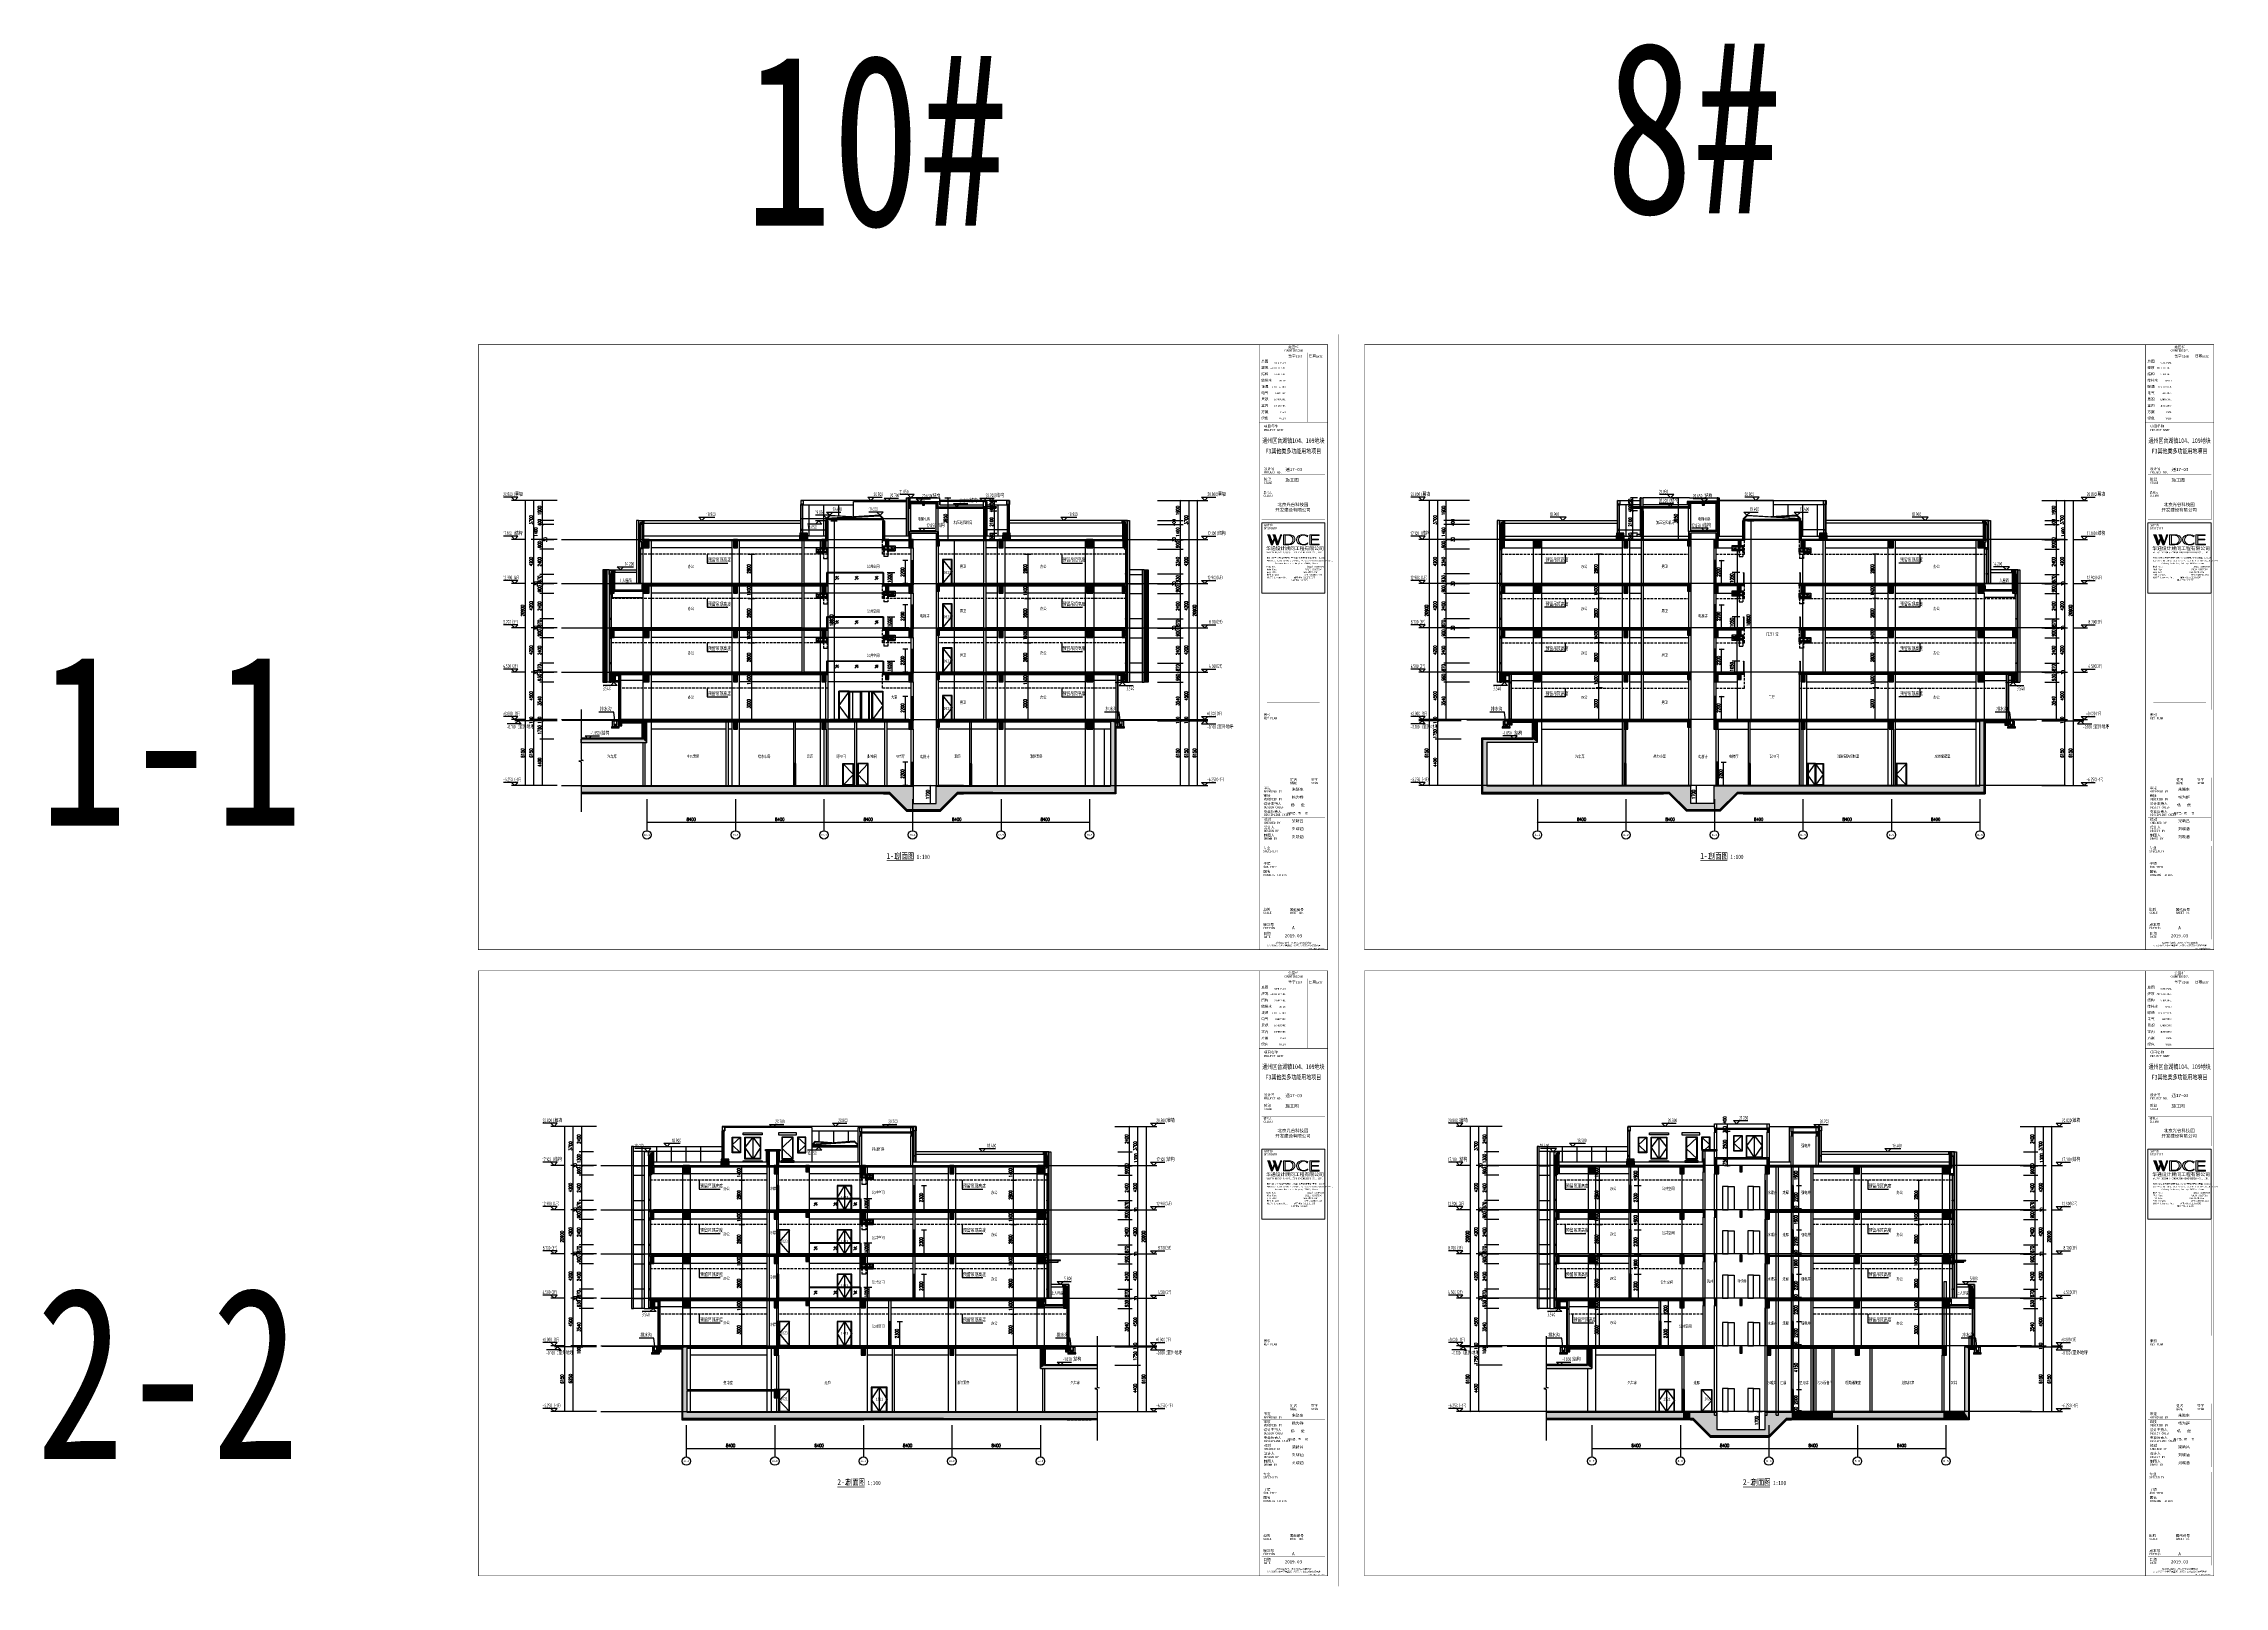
# Model space of a CAD drawing. Extents: x 1106790 to 1313746, y -134124 to 12249.
import ezdxf
from ezdxf.enums import TextEntityAlignment as Align

# ---------------------------------------------------------------- set-up
doc = ezdxf.new("R2010")
doc.units = 0
doc.header["$LTSCALE"] = 1000
doc.header["$MEASUREMENT"] = 0
doc.linetypes.add('DASH', pattern=[0.35, 0.25, -0.1])
for name, color, linetype in [('00-图签', 7, 'Continuous'), ('00-图签签名_10', 10, 'Continuous'), ('01-标注_尺寸', 124, 'Continuous'), ('01-标注_标高', 200, 'Continuous'), ('01-标注_符号', 200, 'Continuous'), ('01-标注_轴线坐标', 132, 'Continuous'), ('02-TEXT_房间', 7, 'Continuous'), ('02-TEXT_标注', 130, 'Continuous'), ('02-TEXT_轴号', 7, 'Continuous'), ('05-填充_天正', 26, 'Continuous'), ('A-C_玻璃幕墙', 140, 'Continuous'), ('A-C_窗', 140, 'Continuous'), ('A-C_门', 150, 'Continuous'), ('A-D-玻璃剖线', 130, 'Continuous'), ('A-D_龙骨', 131, 'Continuous'), ('A-E_栏杆', 232, 'Continuous'), ('A-O_屋面', 201, 'Continuous'), ('A-O_散水', 134, 'Continuous'), ('A-O_防水层', 222, 'Continuous'), ('A-STR_门窗', 140, 'Continuous'), ('A-SUR_保温', 222, 'Continuous'), ('A-SUR_吊顶', 40, 'Continuous'), ('A-SUR_看线', 231, 'Continuous'), ('A-SUR_面层', 191, 'Continuous'), ('A-TECH_结构', 21, 'Continuous'), ('A-金属背板', 30, 'Continuous'), ('A_STR-砌块墙', 121, 'Continuous'), ('A_STR-砼墙', 51, 'Continuous'), ('A_STR-砼柱', 51, 'Continuous'), ('D_铝板', 181, 'Continuous'), ('DIM_SYMB', 200, 'Continuous'), ('PUB_HATCH', 8, 'Continuous'), ('SURFACE', 6, 'Continuous'), ('构造物', 145, 'Continuous')]:
    doc.layers.add(name, color=color, linetype=linetype)
doc.layers.add('04-不打印_辅助线', color=165, linetype='Continuous', plot=False)
doc.styles.add('_TCH_AXIS', font='STXIHEI.TTF')
doc.styles.add('_TCH_DIM', font='ROS1', dxfattribs={"width": 0.8, "bigfont": 'JD'})
doc.styles.add('_TCH_DIM_T3', font='SIMPLEX', dxfattribs={"width": 0.705882, "bigfont": 'GBCBIG'})
doc.styles.get("Standard").update_dxf_attribs({"font": 'STXIHEI.TTF', "width": 0.75})
doc.styles.add('华文细黑', font='STXIHEI.TTF', dxfattribs={"height": 10})
doc.styles.add('图签信息$0$hwxh', font='STXIHEI.TTF')
doc.styles.add('图签信息$0$华文细黑', font='STXIHEI.TTF', dxfattribs={"height": 10})
doc.dimstyles.new('_TCH_ARCH&&100', dxfattribs={"dimtxt": 297.5, "dimasz": 100, "dimexe": 250, "dimexo": 300, "dimgap": 126.25, "dimtad": 1, "dimdec": 0, "dimzin": 0, "dimdsep": 46, "dimtxsty": '_TCH_DIM_T3', "dimblk": 'ARCHTICK', "dimcen": 0.09, "dimclrt": 7, "dimazin": 2, "dimtfac": 1, "dimtdec": 0, "dimtix": 1, "dimtmove": 2, "dimatfit": 3, "dimfxl": 0, "dimtolj": 1, "dimtzin": 0, "dimarcsym": 0})
pattern_1 = [(45, (4697.017, 670), (-17.96051, 17.96051), []), (45, (4714.977, 670), (-17.96051, 17.96051), [12.7, -6.35])]

# ---------------------------------------------------------------- blocks, each defined once
blk = doc.blocks.new('kyuhtr')
at = {"const_width": 20}
blk.add_lwpolyline([(50, 0), (0, 0)], dxfattribs=at)
blk.add_lwpolyline([(50, -30), (200, -30), (200, 30), (50, 30)], close=True)
blk = doc.blocks.new('A$C19DA4980')
for points in [[(0, 2700), (4200, 2700), (4200, 0), (0, 0)], [(1000, 2700), (0, 2700), (0, 0), (1000, 0)], [(950, 2650), (50, 2650), (50, 50), (950, 50)], [(1050, 2650), (1300, 2650), (1300, 50), (1050, 50)], [(1350, 2650), (2025, 2650), (2025, 50), (1350, 50)], [(2850, 2650), (2175, 2650), (2175, 50), (2850, 50)], [(3150, 2650), (2900, 2650), (2900, 50), (3150, 50)], [(3200, 2700), (4200, 2700), (4200, 0), (3200, 0)], [(3250, 2650), (4150, 2650), (4150, 50), (3250, 50)]]:
    blk.add_lwpolyline(points, close=True)
for points in [[(1000, 2700), (0, 1350), (1000, 0)], [(2075, 2700), (2075, 0)], [(2125, 2700), (2125, 0)], [(3200, 2700), (4200, 1350), (3200, 0)]]:
    blk.add_lwpolyline(points)
blk = doc.blocks.new('电梯门')
for points in [[(0, 2200), (0, 0)], [(0, 2200), (200, 2200)], [(67, 2200), (67, 0)], [(133, 2200), (133, 0)], [(200, 2200), (200, 0)], [(0, 0), (200, 0)]]:
    blk.add_lwpolyline(points)
blk = doc.blocks.new('门0923')
for points in [[(0, 0), (900, 0), (900, 2300), (0, 2300)], [(50, 50), (850, 50), (850, 2250), (50, 2250)]]:
    blk.add_lwpolyline(points, close=True)
blk.add_lwpolyline([(0, 2300), (900, 1150), (0, 0)])
at = {"layer": '04-不打印_辅助线', "width": 0.75}
blk.add_text('0923', height=285.4, dxfattribs=at).set_placement((109, 916))
blk = doc.blocks.new('双轨双帘防火卷帘门')
for p, q in [((-100, 0), (800, 0)), ((-100, -339), (-100, 0)), ((800, 0), (800, -409)), ((800, -339), (-100, -339)), ((-100, -339), (-100, -489)), ((-100, -489), (-85, -489)), ((-85, -489), (-85, -474)), ((-1, -152), (-67, -355)), ((-55, -474), (-55, -489)), ((-55, -489), (-40, -489)), ((-40, -409), (-40, -489)), ((375, -95), (75, -95)), ((375, -255), (75, -255)), ((200, -339), (200, -489)), ((200, -489), (215, -489)), ((215, -489), (215, -474)), ((299, -152), (233, -355)), ((245, -474), (245, -489)), ((245, -489), (260, -489)), ((260, -409), (260, -489)), ((310, -409), (800, -409)), ((669, -96), (398, -47)), ((669, -254), (398, -303))]:
    blk.add_line(p, q)
at = {"const_width": 5}
for points in [[(-60, -339, 0.2857143), (-60, -409), (10, -409), (10, -339)], [(240, -339, 0.2857143), (240, -409), (310, -409), (310, -339)]]:
    blk.add_lwpolyline(points, format="xyb", close=True, dxfattribs=at)
for points in [[(75, -95, -1), (75, -255, -1), (75, -95, -1)], [(375, -95, -1), (375, -255, -1), (375, -95, -1)], [(655, -135, -1), (655, -215, -1), (655, -135, 687123916425.6035156)]]:
    blk.add_lwpolyline(points, format="xyb", dxfattribs=at)
for centre, radius in [((-50, -50), 10), ((75, -175), 130), ((-45, -300), 10), ((75, -175), 120), ((375, -175), 130), ((375, -175), 120), ((655, -175), 80), ((750, -50), 10), ((750, -300), 10)]:
    blk.add_circle(centre, radius)
blk.add_arc((296, -374), 66.3, 162.95881, 180)
blk = doc.blocks.new('A$C37606C6C')
at = {"layer": 'A-STR_门窗', "linetype": 'DASH'}
for p, q in [((-153, -471), (-153, -1018)), ((213, -471), (213, -1018))]:
    blk.add_line(p, q, dxfattribs=at)
at = {"layer": 'A-STR_门窗'}
blk.add_line((-153, -1018), (213, -1018), dxfattribs=at)
at = {"layer": 'A-SUR_看线', "xscale": -1.222222222224259, "yscale": 1.222222222224259, "zscale": 1.222222222224259}
blk.add_blockref('双轨双帘防火卷帘门', (128, 0), dxfattribs=at)
blk = doc.blocks.new('m1023')
for points in [[(0, 0), (1000, 0), (1000, 2300), (0, 2300)], [(50, 50), (950, 50), (950, 2250), (50, 2250)]]:
    blk.add_lwpolyline(points, close=True)
blk.add_lwpolyline([(1000, 2300), (0, 1150), (1000, 0)])
at = {"layer": '04-不打印_辅助线', "width": 0.75}
blk.add_text('1023', height=285.4, dxfattribs=at).set_placement((129, 1073))
blk = doc.blocks.new('m1423')
for points in [[(-700, 0), (700, 0), (700, 2300), (-700, 2300)], [(-650, 50), (650, 50), (650, 2250), (-650, 2250)]]:
    blk.add_lwpolyline(points, close=True)
for points in [[(0, 2300), (-700, 1150), (0, 0)], [(0, 2300), (0, 0)], [(0, 2300), (700, 1150), (0, 0)], [(0, 2300), (0, 962), (0, 0)]]:
    blk.add_lwpolyline(points)
at = {"layer": '04-不打印_辅助线', "width": 0.75}
blk.add_text('1423', height=285.4, dxfattribs=at).set_placement((-327, 1030))
blk = doc.blocks.new('mli1423')
for points in [[(0, 0), (0, -2300)], [(0, 0), (200, 0)], [(67, 0), (67, -2300)], [(133, 0), (133, -2300)], [(200, 0), (200, -2300)], [(0, -2300), (200, -2300)]]:
    blk.add_lwpolyline(points)
blk = doc.blocks.new('A$C7A044AD5')
for points in [[(-1000, 1029), (0, 1029), (0, 3129), (-1000, 3129)], [(-950, 1079), (-50, 1079), (-50, 3079), (-950, 3079)]]:
    blk.add_lwpolyline(points, close=True)
blk.add_lwpolyline([(0, 3129), (-1000, 2079), (0, 1029)])
at = {"layer": '04-不打印_辅助线', "width": 0.75}
blk.add_text('1021', height=285.4, dxfattribs=at).set_placement((-871, 2103))
blk = doc.blocks.new('A$C56AA4C8A')
for points in [[(0, 0), (1500, 0), (1500, 2300), (0, 2300)], [(50, 50), (1450, 50), (1450, 2250), (50, 2250)]]:
    blk.add_lwpolyline(points, close=True)
for points in [[(750, 2300), (0, 1150), (750, 0)], [(750, 2300), (750, 0)], [(750, 2300), (1500, 1150), (750, 0)], [(750, 2300), (750, 962), (750, 0)]]:
    blk.add_lwpolyline(points)
at = {"layer": '04-不打印_辅助线', "width": 0.75}
blk.add_text('1521', height=285.4, dxfattribs=at).set_placement((423, 1030))
blk = doc.blocks.new('A$C67452A8F')
for points in [[(-1100, -2100), (0, -2100), (0, 0), (-1100, 0)], [(-1050, -2050), (-50, -2050), (-50, -50), (-1050, -50)]]:
    blk.add_lwpolyline(points, close=True)
blk.add_lwpolyline([(0, 0), (-1100, -1050), (0, -2100)])
blk = doc.blocks.new('A$C644B512F')
for points in [[(0, -1500), (800, -1500), (800, 0), (0, 0)], [(50, -1450), (750, -1450), (750, -50), (50, -50)]]:
    blk.add_lwpolyline(points, close=True)
blk.add_lwpolyline([(0, 0), (800, -750), (0, -1500)])
blk = doc.blocks.new('图签信息$0$WDCE Copyright200X')
at = {"const_width": 0.016}
blk.add_lwpolyline([(-10.6, 1.3, 1), (-11.4, 1.3, 1)], format="xyb", close=True, dxfattribs=at)
at = {"style": '图签信息$0$华文细黑'}
for s, p in [('WDCE ', (-11.5, 0.5)), ('     Copyright ', (-3.5, 0.5))]:
    blk.add_text(s, height=1, dxfattribs=at).set_placement(p, align=Align.BOTTOM_RIGHT)
blk.add_text('c', height=0.6, dxfattribs=at).set_placement((-11, 1.3), align=Align.MIDDLE_CENTER)
blk.add_attdef('200X', text='', height=1, dxfattribs=at).set_placement((-0.5, 0.5), align=Align.BOTTOM_RIGHT)
blk = doc.blocks.new('图签信息$0$logo2')
h = blk.add_hatch(color=7)
h.paths.add_polyline_path([(19.02, -7.36), (15.84, -7.36), (15.84, -3.97), (18.97, -3.97), (18.97, -4.24), (16.46, -4.24), (16.46, -5.45), (18.81, -5.45), (18.81, -5.69), (16.47, -5.69), (16.47, -7.12), (19.02, -7.12)])
edge = h.paths.add_edge_path()
edge.add_spline(control_points=[(15.26, -4.21), (15.26, -4.21), (15.13, -4.65), (15.13, -4.65), (15.13, -4.65), (14.62, -4.1), (13.73, -4.1), (13.04, -4.1), (12.07, -4.54), (12.08, -5.62), (12.08, -6.49), (12.77, -7.16), (13.73, -7.17), (14.66, -7.17), (15.23, -6.68), (15.23, -6.68), (15.23, -6.68), (15.16, -7.11), (15.16, -7.11), (13.63, -7.7), (11.42, -7.29), (11.41, -5.64), (11.4, -3.72), (14.16, -3.66), (15.26, -4.21)], knot_values=[0, 0, 0, 0, 1, 1, 1, 2, 2, 2, 3, 3, 3, 4, 4, 4, 5, 5, 5, 6, 6, 6, 7, 7, 7, 8, 8, 8, 8], degree=3, periodic=0)
edge = h.paths.add_edge_path(flags=16)
edge.add_spline(control_points=[(10.23, -5.57), (10.23, -5.16), (10.12, -4.83), (9.9, -4.58), (9.63, -4.27), (9.23, -4.12), (8.69, -4.12), (8.69, -4.12), (7.64, -4.12), (7.64, -4.12), (7.64, -4.12), (7.64, -7.1), (7.64, -7.1), (7.64, -7.1), (8.66, -7.1), (8.66, -7.1), (9.13, -7.1), (9.52, -6.93), (9.82, -6.6), (10.09, -6.31), (10.23, -5.96), (10.23, -5.57)], knot_values=[0, 0, 0, 0, 1, 1, 1, 2, 2, 2, 3, 3, 3, 4, 4, 4, 5, 5, 5, 6, 6, 6, 7, 7, 7, 7], degree=3, periodic=0)
edge = h.paths.add_edge_path()
edge.add_spline(control_points=[(10.92, -5.51), (10.92, -5.96), (10.72, -6.37), (10.34, -6.72), (9.92, -7.1), (9.41, -7.29), (8.82, -7.29), (8.82, -7.29), (7.03, -7.29), (7.03, -7.29), (7.03, -7.29), (7.03, -3.92), (7.03, -3.92), (7.03, -3.92), (9.1, -3.92), (9.1, -3.92), (9.59, -3.92), (10.01, -4.06), (10.36, -4.34), (10.73, -4.64), (10.92, -5.03), (10.92, -5.51)], knot_values=[0, 0, 0, 0, 1, 1, 1, 2, 2, 2, 3, 3, 3, 4, 4, 4, 5, 5, 5, 6, 6, 6, 7, 7, 7, 7], degree=3, periodic=0)
at = {"lineweight": 0}
blk.add_lwpolyline([(19.02, -7.36), (15.84, -7.36), (15.84, -3.97), (18.97, -3.97), (18.97, -4.24), (16.46, -4.24), (16.46, -5.45), (18.81, -5.45), (18.81, -5.69), (16.47, -5.69), (16.47, -7.12), (19.02, -7.12), (19.02, -7.36)], dxfattribs=at)
for points, knots in [([(10.92, -5.51), (10.92, -5.96), (10.72, -6.37), (10.34, -6.72), (9.92, -7.1), (9.41, -7.29), (8.82, -7.29), (8.82, -7.29), (7.03, -7.29), (7.03, -7.29), (7.03, -7.29), (7.03, -3.92), (7.03, -3.92), (7.03, -3.92), (9.1, -3.92), (9.1, -3.92), (9.59, -3.92), (10.01, -4.06), (10.36, -4.34), (10.73, -4.64), (10.92, -5.03), (10.92, -5.51)], [0, 0, 0, 0, 1, 1, 1, 2, 2, 2, 3, 3, 3, 4, 4, 4, 5, 5, 5, 6, 6, 6, 7, 7, 7, 7]), ([(10.23, -5.57), (10.23, -5.16), (10.12, -4.83), (9.9, -4.58), (9.63, -4.27), (9.23, -4.12), (8.69, -4.12), (8.69, -4.12), (7.64, -4.12), (7.64, -4.12), (7.64, -4.12), (7.64, -7.1), (7.64, -7.1), (7.64, -7.1), (8.66, -7.1), (8.66, -7.1), (9.13, -7.1), (9.52, -6.93), (9.82, -6.6), (10.09, -6.31), (10.23, -5.96), (10.23, -5.57)], [0, 0, 0, 0, 1, 1, 1, 2, 2, 2, 3, 3, 3, 4, 4, 4, 5, 5, 5, 6, 6, 6, 7, 7, 7, 7]), ([(15.26, -4.21), (15.26, -4.21), (15.13, -4.65), (15.13, -4.65), (15.13, -4.65), (14.62, -4.1), (13.73, -4.1), (13.04, -4.1), (12.07, -4.54), (12.08, -5.62), (12.08, -6.49), (12.77, -7.16), (13.73, -7.17), (14.66, -7.17), (15.23, -6.68), (15.23, -6.68), (15.23, -6.68), (15.16, -7.11), (15.16, -7.11), (13.63, -7.7), (11.42, -7.29), (11.41, -5.64), (11.4, -3.72), (14.16, -3.66), (15.26, -4.21)], [0, 0, 0, 0, 1, 1, 1, 2, 2, 2, 3, 3, 3, 4, 4, 4, 5, 5, 5, 6, 6, 6, 7, 7, 7, 8, 8, 8, 8])]:
    blk.add_open_spline(points, degree=3, knots=knots, dxfattribs=at)
blk = doc.blocks.new('图签信息$0$logo1')
h = blk.add_hatch(color=8)
edge = h.paths.add_edge_path()
edge.add_spline(control_points=[(3.86, -5.21), (3.63, -5.88), (3.39, -6.56), (3.39, -6.56), (3.39, -6.56), (2.5, -3.91), (2.5, -3.91), (2.5, -3.91), (1.8, -3.91), (1.69, -3.91), (2.02, -4.39), (2.95, -7.27), (2.95, -7.27), (2.95, -7.27), (3.44, -7.27), (3.44, -7.27), (3.44, -7.27), (4.03, -5.66), (4.03, -5.66), (4.03, -5.66), (3.86, -5.21), (3.86, -5.21)], knot_values=[0, 0, 0, 0, 1, 1, 1, 2, 2, 2, 3, 3, 3, 4, 4, 4, 5, 5, 5, 6, 6, 6, 7, 7, 7, 7], degree=3, periodic=0)
h = blk.add_hatch(color=7)
edge = h.paths.add_edge_path()
edge.add_spline(control_points=[(6.04, -3.91), (6.09, -4.1), (5.2, -6.56), (5.2, -6.56), (5.2, -6.56), (4.3, -3.91), (4.3, -3.91), (4.3, -3.91), (3.6, -3.91), (3.49, -3.91), (3.82, -4.39), (4.75, -7.27), (4.75, -7.27), (4.75, -7.27), (5.24, -7.27), (5.24, -7.27), (5.24, -7.27), (6.33, -4.3), (6.33, -4.3), (6.33, -4.3), (6.48, -3.91), (6.48, -3.91), (6.48, -3.91), (6.21, -3.91), (6.04, -3.91)], knot_values=[0, 0, 0, 0, 1, 1, 1, 2, 2, 2, 3, 3, 3, 4, 4, 4, 5, 5, 5, 6, 6, 6, 7, 7, 7, 8, 8, 8, 8], degree=3, periodic=0)
at = {"color": 8, "lineweight": 0}
blk.add_open_spline([(3.86, -5.21), (3.63, -5.88), (3.39, -6.56), (3.39, -6.56), (3.39, -6.56), (2.5, -3.91), (2.5, -3.91), (2.5, -3.91), (1.8, -3.91), (1.69, -3.91), (2.02, -4.39), (2.95, -7.27), (2.95, -7.27), (2.95, -7.27), (3.44, -7.27), (3.44, -7.27), (3.44, -7.27), (4.03, -5.66), (4.03, -5.66), (4.03, -5.66), (3.86, -5.21), (3.86, -5.21)], degree=3, knots=[0, 0, 0, 0, 1, 1, 1, 2, 2, 2, 3, 3, 3, 4, 4, 4, 5, 5, 5, 6, 6, 6, 7, 7, 7, 7], dxfattribs=at)
at = {"lineweight": 0}
blk.add_open_spline([(6.04, -3.91), (6.09, -4.1), (5.2, -6.56), (5.2, -6.56), (5.2, -6.56), (4.3, -3.91), (4.3, -3.91), (4.3, -3.91), (3.6, -3.91), (3.49, -3.91), (3.82, -4.39), (4.75, -7.27), (4.75, -7.27), (4.75, -7.27), (5.24, -7.27), (5.24, -7.27), (5.24, -7.27), (6.33, -4.3), (6.33, -4.3), (6.33, -4.3), (6.48, -3.91), (6.48, -3.91), (6.48, -3.91), (6.21, -3.91), (6.04, -3.91)], degree=3, knots=[0, 0, 0, 0, 1, 1, 1, 2, 2, 2, 3, 3, 3, 4, 4, 4, 5, 5, 5, 6, 6, 6, 7, 7, 7, 8, 8, 8, 8], dxfattribs=at)
blk.add_blockref('图签信息$0$logo2', (0, 0))
blk = doc.blocks.new('图签信息$0$时间-logo')
at = {"layer": 'Defpoints', "lineweight": 0}
blk.add_lwpolyline([(0, -23.46), (-21.17, -23.46), (-21.17, 0), (0, 0), (0, -23.46)], dxfattribs=at)
blk.add_blockref('图签信息$0$logo1', (-20.97, 0))
at = {"style": '图签信息$0$hwxh'}
for s, height, p in [('华通设计顾问工程有限公司 ', 1.15, (-19.73, -9.05)), ('WALTON DESIGN & CONSULTING ENGINEERING CO., LTD.', 0.5, (-19.5, -10.1)), ('电话 Tel：                        （8610）83957395 ', 0.5, (-19.56, -14.91)), ('Address: Building No.3 C-Park, No.135 Xizhimen South Street, ', 0.47, (-19.48, -12.83)), ('地址:北京市西城区西直门南小街135号西派国际3号楼 100035', 0.5, (-19.48, -11.94)), ('Xicheng District, Beijing 100035, China ', 0.47, (-16.69, -13.72)), ('传真 Fax：                      （8610）83957590 ', 0.5, (-19.48, -15.8)), ('主页 Web：                      www.WDCE.com ', 0.5, (-19.48, -16.69)), ('资质号 Licence No.：    建筑甲级 A111010265 ', 0.5, (-19.48, -18.47)), ('邮件 E-mail：                    office@WDCE.com ', 0.5, (-19.48, -17.58)), ('   规划甲级 101195', 0.5, (-12.6, -19.36))]:
    blk.add_text(s, height=height, dxfattribs=at).set_placement(p)
blk = doc.blocks.new('图签信息')
at = {"const_width": 0.5}
for points in [[(-65, 574), (-65, 500.5), (0, 500.5), (0, 574)], [(-65, 0), (0, 0), (0, 500.5), (-65, 500.5)]]:
    blk.add_lwpolyline(points, close=True, dxfattribs=at)
at = {"const_width": 0.05}
for points in [[(-65, 566.5), (0, 566.5)], [(-65, 560.5), (0, 560.5)], [(-39.1, 566.5), (-39.1, 500.5)], [(-19.1, 566.5), (-19.1, 500.5)], [(-65, 554.5), (0, 554.5)], [(-65, 548.5), (0, 548.5)], [(-65, 542.5), (0, 542.5)], [(-65, 536.5), (0, 536.5)], [(-65, 530.5), (0, 530.5)], [(-65, 524.5), (0, 524.5)], [(-65, 518.5), (0, 518.5)], [(-65, 512.5), (0, 512.5)], [(-65, 512.5), (0, 512.5)], [(-65, 506.5), (0, 506.5)], [(-65, 500.5), (0, 500.5)], [(-62.5, 450.9), (-2.5, 450.9)], [(-62.5, 440.9), (-2.5, 440.9)], [(-2.5, 407.9), (-2.5, 436.1), (-62.5, 436.1), (-62.5, 407.9)], [(-62.5, 407.9), (-2.5, 407.9)], [(-62.5, 404.9), (-62.5, 227.8)], [(-62.5, 404.9), (-2.5, 404.9)], [(-62.5, 227.8), (-2.5, 227.8), (-2.5, 404.9)], [(-57.5, 338.4), (-7.5, 338.4)], [(-57.5, 288.8), (-7.5, 288.8)], [(-62.5, 227.8), (-2.5, 227.8)], [(-57.5, 234.9), (-7.5, 234.9)], [(-62.5, 217.7), (-2.5, 217.7)], [(-62.5, 103.3), (-2.5, 103.3), (-2.5, 163.3), (-62.5, 163.3), (-62.5, 103.3)], [(-62.5, 155.8), (-2.5, 155.8)], [(-62.5, 148.3), (-2.5, 148.3)], [(-37.5, 163.3), (-37.5, 103.3)], [(-20, 163.3), (-20, 103.3)], [(-62.5, 140.8), (-2.5, 140.8)], [(-62.5, 133.3), (-2.5, 133.3)], [(-62.5, 125.8), (-2.5, 125.8)], [(-62.5, 118.3), (-2.5, 118.3)], [(-62.5, 110.8), (-2.5, 110.8)], [(-62.5, 98.5), (-2.5, 98.5), (-2.5, 10), (-62.5, 10), (-62.5, 98.5)], [(-62.5, 83.5), (-2.5, 83.5)], [(-62.5, 76), (-2.5, 76)], [(-62.5, 40), (-2.5, 40)], [(-62.5, 26), (-2.5, 26)], [(-37.5, 40), (-37.5, 26)], [(-62.5, 18), (-2.5, 18)]]:
    blk.add_lwpolyline(points, dxfattribs=at)
at = {"ltscale": 0.001, "xscale": 2.834689937531525, "yscale": 2.834689937531525, "zscale": 2.834689937531525}
blk.add_blockref('图签信息$0$时间-logo', (-2.5, 404.9), dxfattribs=at)
blk.add_blockref('图签信息$0$WDCE Copyright200X', (-2.5, 0)).add_auto_attribs({'200X': '2007'})
at = {"style": '图签信息$0$华文细黑'}
for s, height, p in [('总图', 2.4, (-63, 559.5)), ('签字', 2.4, (-37.2, 564.6)), ('SIGN', 2, (-30.3, 563.9)), ('日期', 2.4, (-17.8, 564.6)), ('DATE', 2, (-11, 563.7)), ('建筑', 2.4, (-63, 553.5)), ('结构', 2.4, (-63, 547.5)), ('给排水', 2.4, (-63, 541.5)), ('景观', 2.4, (-63, 523.5)), ('暖通', 2.4, (-63, 535.5)), ('室内', 2.4, (-63, 517.5)), ('电气', 2.4, (-63, 529.5)), ('绿色', 2.4, (-63, 505.5)), ('方案', 2.4, (-63, 511.5)), ('项目名称', 2.4, (-60.5, 498)), ('PROJECT NAME', 2, (-60.5, 494.1)), ('设计号', 2.4, (-60.5, 457.5)), ('委托方', 2, (-60.9, 434.9)), ('STAGE', 2, (-60.5, 444)), ('PROJECT NO.', 2, (-60.5, 454)), ('阶段', 2.4, (-60.5, 447.5)), ('CLIENT', 2, (-60.9, 431.9)), ('设计方', 2, (-60.5, 403.8)), ('DESIGNER', 2, (-60.5, 400.8)), ('索引', 2.4, (-60.5, 224.1)), ('KEY PLAN', 2, (-60.5, 220.7)), ('审核', 2.4, (-61, 147.3)), ('审定', 2.4, (-60.7, 154.8)), ('APPROVED BY', 2, (-60.5, 151.4)), ('姓名', 2.4, (-35.5, 162.5)), ('NAME', 2, (-35.5, 159)), ('签字', 2.4, (-15.8, 162.6)), ('SIGN', 2, (-15.5, 159.2)), ('设计主持人', 2.4, (-60.7, 139.8)), ('专业负责人', 2.4, (-60.7, 132.3)), ('VERIFIED BY', 2, (-60.5, 143.9)), ('校对', 2.4, (-60.5, 124.8)), ('DESIGN CHIEF', 2, (-60.5, 136.2)), ('DISCIPLINE CHIEF', 2, (-60.5, 129)), ('制图人', 2.4, (-60.6, 109.8)), ('CHECKED BY', 2, (-60.5, 121.4)), ('设计人', 2.4, (-60.5, 117.3)), ('DESIGN BY', 2, (-60.5, 113.8)), ('DRAWN BY', 2, (-60.5, 106.5)), ('SPECIALTY', 2, (-61.2, 94.4)), ('专业', 2.4, (-61.2, 97.9)), ('子项', 2.4, (-60.9, 82.9)), ('SUB ITEM', 2, (-60.9, 79.5)), ('DRAWING TITLES', 2, (-60.9, 72)), ('图名', 2.4, (-60.9, 75.4)), ('比例', 2.4, (-61.6, 39.4)), ('SCALE', 2, (-61.2, 36)), ('版本号', 2.4, (-61, 25)), ('EDITION', 2, (-61.1, 21.6)), ('SHEET NO.', 2, (-36.1, 36)), ('图纸编号', 2.4, (-36.1, 39.3)), ('日期', 2.4, (-61, 16.7)), ('DATE', 2, (-60.5, 13.3))]:
    blk.add_text(s, height=height, dxfattribs=at).set_placement(p, align=Align.TOP_LEFT)
for s, height, p in [('COUNTERSIGN', 2, (-32.5, 569.6)), ('会签栏', 2.4, (-32.5, 573))]:
    blk.add_text(s, height=height, dxfattribs=at).set_placement(p, align=Align.TOP_CENTER)
for s, p in [('ARCHITECTURE', (-40.1, 552.7)), ('SITE PLAN', (-40.1, 557.7)), ('STRUCTURE', (-40.1, 546.7)), ('WATER', (-40.1, 540.7)), ('VENTILATION', (-40.1, 534.7)), ('LANDSCAPE', (-40.1, 522.9)), ('ELECTRIC', (-40.1, 528.9)), ('INTERIORS', (-40.1, 516.9)), ('GREEN', (-40.1, 504.9)), ('PLAN', (-40.1, 510.9))]:
    blk.add_text(s, height=1.5, dxfattribs=at).set_placement(p, align=Align.TOP_RIGHT)
at = {"color": 4, "style": '图签信息$0$华文细黑', "width": 0.75}
for s, p in [('通州区台湖镇104、109地块', (-32.5, 480.8)), ('F3其他类多功能用地项目', (-32.5, 470.9))]:
    blk.add_text(s, height=4.5, dxfattribs=at).set_placement(p, align=Align.CENTER)
at = {"color": 4, "style": '图签信息$0$华文细黑'}
for s, p in [('A', (-32.5, 19.4)), ('2019.03', (-32.5, 11.8))]:
    blk.add_text(s, height=3, dxfattribs=at).set_placement(p, align=Align.CENTER)
at = {"style": '图签信息$0$华文细黑', "oblique": 20}
for s, p in [('尺寸以标注为准不得量取，所有尺寸需在现场校核准确', (-32.5, 4)), ('除特别注明外，所有尺寸是以毫米制', (-32.5, 6.5))]:
    blk.add_text(s, height=1.5, dxfattribs=at).set_placement(p, align=Align.MIDDLE_CENTER)
at = {"color": 4, "ltscale": 0.001, "char_height": 3, "width": 58.489, "style": '图签信息$0$华文细黑'}
for s, insert, attachment_point in [('通17-03', (-40.1, 455.5), 4), ('施工图', (-40.1, 445.5), 4), ('北京光谷科技园\\P开发建设有限公司', (-32.9, 419.7), 5)]:
    blk.add_mtext(s, dxfattribs=dict(at, insert=insert, attachment_point=attachment_point))
blk = doc.blocks.new('图签-A1')
at = {"color": 2}
blk.add_blockref('图签信息', (0, 0), dxfattribs=at)
blk = doc.blocks.new('图框-A1')
for points, const_width in [([(0, 0), (841, 0), (841, 594), (0, 594)], 0.05), ([(766, 584), (25, 584), (25, 10), (766, 10)], 0.5)]:
    blk.add_lwpolyline(points, close=True, dxfattribs=dict(const_width=const_width))
at = {"const_width": 0.05}
for points in [[(420.5, 594), (420.5, 592)], [(0, 297), (2, 297)], [(841, 297), (839, 297)], [(420.5, 0), (420.5, 2)]]:
    blk.add_lwpolyline(points, dxfattribs=at)
blk = doc.blocks.new('*U26')
at = {"layer": 'A-SUR_看线', "color": 8}
blk.add_lwpolyline([(0, 5330), (0, -5330)], dxfattribs=at)
blk = doc.blocks.new('*U27')
at = {"layer": 'A-SUR_看线', "color": 0, "linetype": 'ByBlock', "lineweight": -2, "transparency": 16777216}
for p in [(0, 0), (40, 0), (80, 0), (120, 0), (160, 0), (200, 0), (240, 0), (280, 0), (320, 0), (360, 0)]:
    blk.add_blockref('*U26', p, dxfattribs=at)
blk = doc.blocks.new('*U30')
at = {"layer": 'A-SUR_看线', "color": 8}
blk.add_lwpolyline([(-20, 5330), (20, 5330), (20, -5330), (-20, -5330)], dxfattribs=at)
blk = doc.blocks.new('*U31')
at = {"layer": 'A-金属背板', "color": 0, "linetype": 'ByBlock', "lineweight": -2, "transparency": 16777216}
for p in [(0, 0), (40, 0), (80, 0), (120, 0), (160, 0), (200, 0), (240, 0), (280, 0), (320, 0)]:
    blk.add_blockref('*U30', p, dxfattribs=at)
blk = doc.blocks.new('*U32')
at = {"layer": 'A-SUR_保温'}
blk.add_lwpolyline([(-25, 25), (25, -25)], dxfattribs=at)
blk = doc.blocks.new('*U33')
at = {"layer": 'A-金属背板', "color": 0, "linetype": 'ByBlock', "lineweight": -2, "transparency": 16777216}
for p in [(0, 0), (0, -75), (0, -150), (0, -225), (0, -300), (0, -375), (0, -450), (0, -525), (0, -600), (0, -675), (0, -750), (0, -825), (0, -900), (0, -975), (0, -1050), (0, -1125), (0, -1200), (0, -1275), (0, -1350), (0, -1425), (0, -1500), (0, -1575), (0, -1650), (0, -1725), (0, -1800), (0, -1875), (0, -1950), (0, -2025), (0, -2100), (0, -2175), (0, -2250), (0, -2325), (0, -2400), (0, -2475), (0, -2550), (0, -2625), (0, -2700), (0, -2775), (0, -2850), (0, -2925), (0, -3000), (0, -3075), (0, -3150), (0, -3225), (0, -3300), (0, -3375), (0, -3450)]:
    blk.add_blockref('*U32', p, dxfattribs=at)
blk = doc.blocks.new('fdsfgdfgh')
at = {"layer": '00-图签签名_10', "attachment_point": 5, "style": '华文细黑'}
for s, insert, char_height, width in [('杨为群', (-2588, 4134), 260, 101600.4), ('朱晓东', (-2588, 4884), 260, 101600.4), ('梁新昌、杨   俊', (-2595, 2620), 182, 71120.28), ('杨   俊', (-2588, 3384), 260, 101600.4), ('梁新昌', (-2588, 1884), 260, 101600.4), ('刘晓涵', (-2588, 1134), 260, 101600.4), ('刘晓涵', (-2588, 384), 260, 101600.4)]:
    blk.add_mtext(s, dxfattribs=dict(at, insert=insert, char_height=char_height, width=width))
blk = doc.blocks.new('*U37')
at = {"layer": 'A-D-玻璃剖线'}
blk.add_lwpolyline([(0, -18), (-1100, -18), (-1100, 0), (0, 0)], dxfattribs=at)
at = {"layer": 'D_铝板'}
for p, q in [((450, -18), (-900, -18, 0)), ((-900, -168, 0), (-900, -18)), ((450, -168), (-900, -168, 0))]:
    blk.add_line(p, q, dxfattribs=at)
blk = doc.blocks.new('_FZH')
blk.add_lwpolyline([(-0.5, -0.5), (0.5, -0.5), (0.5, 0.5), (-0.5, 0.5)], close=True)
at = {"layer": 'PUB_HATCH'}
blk.add_solid([(-0.5, -0.5), (0.5, -0.5), (-0.5, 0.5), (0.5, 0.5)], dxfattribs=at)
blk = doc.blocks.new('fdsgdfhgh')
at = {"layer": 'A-O_屋面'}
blk.add_lwpolyline([(0, 550), (700, 550), (700, 600), (0, 600)], close=True, dxfattribs=at)
at = {"layer": 'A_STR-砼墙'}
for points in [[(0, 400), (700, 400), (700, 550), (0, 550)], [(0, 400), (700, 400), (700, 0), (0, 0)]]:
    blk.add_lwpolyline(points, close=True, dxfattribs=at)
at = {"layer": 'A_STR-砼柱', "xscale": 699.9999999913853, "yscale": 400.0000000033542, "zscale": 400.0000000033542, "rotation": 359.9999999995789}
blk.add_blockref('_FZH', (350, 200), dxfattribs=at)
blk = doc.blocks.new('dartt')
at = {"transparency": 33554641}
h = blk.add_hatch(dxfattribs=at)
h.set_pattern_fill('ANSI32', color=26)
h.set_pattern_definition([(45, (1294.211, 122.3605), (-3.367596, 3.367596), []), (45, (1296.4563, 122.3605), (-3.367596, 3.367596), [])])
edge = h.paths.add_edge_path()
edge.add_arc((0, 21), 4, 0, 90)
edge.add_line((0, 25), (0, 0))
edge.add_line((0, 0), (25, 0))
edge.add_arc((21, 0), 4, 0, 90)
edge.add_line((21, 4), (4, 4))
edge.add_line((4, 4), (4, 21))
blk.add_lwpolyline([(0, 25), (0, 0), (25, 0)])
blk.add_lwpolyline([(0, 25), (0, 25, -0.4142136), (4, 21), (4, 4), (21, 4, -0.4142136), (25, 0), (25, 0)], format="xyb")
blk = doc.blocks.new('$LinePat$素土夯实')
at = {"color": 0}
for p, q in [((0, -210), (210, 0)), ((120, -300), (420, 0)), ((420, 0), (608, -188)), ((495, -300), (795, 0)), ((615, 0), (705, -90)), ((210, -210), (300, -300)), ((315, -105), (502, -293)), ((705, -300), (795, -210))]:
    blk.add_line(p, q, dxfattribs=at)
blk = doc.blocks.new('drsrtg')
at = {"layer": '05-填充_天正'}
h = blk.add_hatch(dxfattribs=at)
h.set_pattern_fill('ANSI33', color=256, scale=8)
h.set_pattern_definition([(45, (4711.517, 670), (-17.96051, 17.96051), []), (45, (4729.477, 670), (-17.96051, 17.96051), [12.7, -6.35])])
h.paths.add_polyline_path([(-608, 580), (-608, 550), (-513, 550), (-513, 580)])
h = blk.add_hatch(dxfattribs=at)
h.set_pattern_fill('ANSI33', color=256, scale=8)
h.set_pattern_definition(pattern_1)
h.paths.add_polyline_path([(-448, 550), (-448, 580), (-498, 580), (-498, 550)])
h = blk.add_hatch(dxfattribs=at)
h.set_pattern_fill('ANSI33', color=256, scale=8)
h.set_pattern_definition(pattern_1)
h.paths.add_polyline_path([(-383, 550), (-383, 580), (-433, 580), (-433, 550)])
h = blk.add_hatch(dxfattribs=at)
h.set_pattern_fill('ANSI33', color=256, scale=8)
h.set_pattern_definition(pattern_1)
h.paths.add_polyline_path([(-318, 550), (-318, 580), (-368, 580), (-368, 550)])
h = blk.add_hatch(dxfattribs=at)
h.set_pattern_fill('ANSI33', color=256, scale=8)
h.set_pattern_definition(pattern_1)
h.paths.add_polyline_path([(-253, 550), (-253, 580), (-303, 580), (-303, 550)])
h = blk.add_hatch(dxfattribs=at)
h.set_pattern_fill('ANSI33', color=256, scale=8)
h.set_pattern_definition([(45, (4721.517, 670), (-17.96051, 17.96051), []), (45, (4739.477, 670), (-17.96051, 17.96051), [12.7, -6.35])])
h.paths.add_polyline_path([(-108, 550), (-108, 580), (-238, 580), (-238, 550)])
at = {"layer": '01-标注_符号'}
for p, q in [((-527, 1382), (-1923, 1382)), ((-433, 580), (-527, 1382))]:
    blk.add_line(p, q, dxfattribs=at)
at = {"layer": '01-标注_符号', "const_width": 40}
blk.add_lwpolyline([(-431, 560, 1), (-435, 600, 1)], format="xyb", close=True, dxfattribs=at)
at = {"layer": '05-填充_天正'}
blk.add_lwpolyline([(-500, 550), (-500, 240), (-240, 240), (-240, 550)], dxfattribs=at)
at = {"layer": 'A-SUR_面层'}
for p, q in [((-108, 580), (-608, 580)), ((-608, 550), (-608, 580)), ((-108, 550), (-608, 550)), ((-513, 550), (-513, 580)), ((-498, 550), (-498, 580)), ((-448, 550), (-448, 580)), ((-433, 550), (-433, 580)), ((-383, 550), (-383, 580)), ((-368, 550), (-368, 580)), ((-318, 550), (-318, 580)), ((-303, 550), (-303, 580)), ((-253, 550), (-253, 580)), ((-238, 550), (-238, 580)), ((-108, 550), (-108, 580))]:
    blk.add_line(p, q, dxfattribs=at)
at = {"layer": 'A_STR-砌块墙'}
for points in [[(-100, 0), (-740, 0), (-740, -100), (0, -100), (0, 0), (-520, 0)], [(-640, 540), (-520, 540), (-520, 120), (-220, 120), (-220, 540), (-100, 540), (-100, 0), (-640, 0), (-640, 540)]]:
    blk.add_lwpolyline(points, dxfattribs=at)
at = {"layer": 'A-SUR_看线', "xscale": -0.1861635220123852, "yscale": 0.1666666666666667, "zscale": 0.1666666666666667}
for p in [(-592, -100), (-444, -100), (-296, -100), (-148, -100), (0, -100)]:
    blk.add_blockref('$LinePat$素土夯实', p, dxfattribs=at)
at = {"layer": '构造物', "linetype": 'DASH', "ltscale": 0.2}
blk.add_blockref('dartt', (-620, 540), dxfattribs=at)
at = {"layer": '构造物', "linetype": 'DASH', "ltscale": 0.2, "xscale": -1}
blk.add_blockref('dartt', (-100, 540), dxfattribs=at)
at = {"layer": '02-TEXT_标注', "style": '_TCH_DIM', "width": 0.8}
blk.add_text('排水沟', height=347.3, dxfattribs=at).set_placement((-1818, 1487))
blk = doc.blocks.new('_ArchTick')
at = {"color": 0, "linetype": 'ByBlock', "const_width": 0.4}
blk.add_lwpolyline([(-0.5, -0.5), (0.5, 0.5)], dxfattribs=at)
blk = doc.blocks.new('*D62')
at = {"layer": '01-标注_轴线坐标', "color": 0, "lineweight": -2, "transparency": 16777216}
for p, q in [((1213289, -51988), (1216539, -51988)), ((1216289, -58138), (1216289, -51988)), ((1213289, -58138), (1216539, -58138))]:
    blk.add_line(p, q, dxfattribs=at)
at = {"layer": 'Defpoints', "color": 0, "transparency": 16777216}
for p in [(1212989, -51988), (1216289, -51988), (1212989, -58138)]:
    blk.add_point(p, dxfattribs=at)
at = {"layer": '01-标注_轴线坐标', "color": 0, "lineweight": -2, "transparency": 16777216, "xscale": 100, "yscale": 100, "zscale": 100}
for p, rotation in [((1216289, -51988), 90), ((1216289, -58138), 270)]:
    blk.add_blockref('_ArchTick', p, dxfattribs=dict(at, rotation=rotation))
at = {"layer": '01-标注_轴线坐标', "color": 7, "transparency": 16777216, "insert": (1216014, -55063), "char_height": 297.5, "attachment_point": 5, "rotation": 90, "style": '_TCH_DIM_T3'}
blk.add_mtext('\\A1;6150', dxfattribs=at)
blk = doc.blocks.new('*D63')
at = {"layer": '01-标注_轴线坐标', "color": 0, "lineweight": -2, "transparency": 16777216}
for p, q in [((1213289, -31088), (1216539, -31088)), ((1216289, -51988), (1216289, -31088)), ((1213289, -51988), (1216539, -51988))]:
    blk.add_line(p, q, dxfattribs=at)
at = {"layer": 'Defpoints', "color": 0, "transparency": 16777216}
for p in [(1212989, -31088), (1216289, -31088), (1212989, -51988)]:
    blk.add_point(p, dxfattribs=at)
at = {"layer": '01-标注_轴线坐标', "color": 0, "lineweight": -2, "transparency": 16777216, "xscale": 100, "yscale": 100, "zscale": 100}
for p, rotation in [((1216289, -31088), 90), ((1216289, -51988), 270)]:
    blk.add_blockref('_ArchTick', p, dxfattribs=dict(at, rotation=rotation))
at = {"layer": '01-标注_轴线坐标', "color": 7, "transparency": 16777216, "insert": (1216014, -41538), "char_height": 297.5, "attachment_point": 5, "rotation": 90, "style": '_TCH_DIM_T3'}
blk.add_mtext('\\A1;20900', dxfattribs=at)
blk = doc.blocks.new('*D64')
at = {"layer": '01-标注_轴线坐标', "color": 0, "lineweight": -2, "transparency": 16777216}
for p, q in [((1213289, -51988), (1215739, -51988)), ((1215489, -58138), (1215489, -51988)), ((1213289, -58138), (1215739, -58138))]:
    blk.add_line(p, q, dxfattribs=at)
at = {"layer": 'Defpoints', "color": 0, "transparency": 16777216}
for p in [(1212989, -51988), (1215489, -51988), (1212989, -58138)]:
    blk.add_point(p, dxfattribs=at)
at = {"layer": '01-标注_轴线坐标', "color": 0, "lineweight": -2, "transparency": 16777216, "xscale": 100, "yscale": 100, "zscale": 100}
for p, rotation in [((1215489, -51988), 90), ((1215489, -58138), 270)]:
    blk.add_blockref('_ArchTick', p, dxfattribs=dict(at, rotation=rotation))
at = {"layer": '01-标注_轴线坐标', "color": 7, "transparency": 16777216, "insert": (1215214, -55063), "char_height": 297.5, "attachment_point": 5, "rotation": 90, "style": '_TCH_DIM_T3'}
blk.add_mtext('\\A1;6150', dxfattribs=at)
blk = doc.blocks.new('*D65')
at = {"layer": '01-标注_轴线坐标', "color": 0, "lineweight": -2, "transparency": 16777216}
for p, q in [((1213289, -51888), (1215739, -51888)), ((1213289, -51988), (1215739, -51988)), ((1215489, -51888), (1215489, -51788)), ((1215489, -51988), (1215489, -51888)), ((1215489, -51988), (1215489, -52088))]:
    blk.add_line(p, q, dxfattribs=at)
at = {"layer": 'Defpoints', "color": 0, "transparency": 16777216}
for p in [(1212989, -51888), (1212989, -51988), (1215489, -51888)]:
    blk.add_point(p, dxfattribs=at)
at = {"layer": '01-标注_轴线坐标', "color": 0, "lineweight": -2, "transparency": 16777216, "xscale": 100, "yscale": 100, "zscale": 100}
for p, rotation in [((1215489, -51888), 270), ((1215489, -51988), 90)]:
    blk.add_blockref('_ArchTick', p, dxfattribs=dict(at, rotation=rotation))
at = {"layer": '01-标注_轴线坐标', "color": 7, "transparency": 16777216, "insert": (1215214, -51938), "char_height": 297.5, "attachment_point": 5, "rotation": 90, "style": '_TCH_DIM_T3'}
blk.add_mtext('\\A1;100', dxfattribs=at)
blk = doc.blocks.new('*D66')
at = {"layer": '01-标注_轴线坐标', "color": 0, "lineweight": -2, "transparency": 16777216}
for p, q in [((1213289, -47388), (1215739, -47388)), ((1215489, -51888), (1215489, -47388)), ((1213289, -51888), (1215739, -51888))]:
    blk.add_line(p, q, dxfattribs=at)
at = {"layer": 'Defpoints', "color": 0, "transparency": 16777216}
for p in [(1212989, -47388), (1215489, -47388), (1212989, -51888)]:
    blk.add_point(p, dxfattribs=at)
at = {"layer": '01-标注_轴线坐标', "color": 0, "lineweight": -2, "transparency": 16777216, "xscale": 100, "yscale": 100, "zscale": 100}
for p, rotation in [((1215489, -47388), 90), ((1215489, -51888), 270)]:
    blk.add_blockref('_ArchTick', p, dxfattribs=dict(at, rotation=rotation))
at = {"layer": '01-标注_轴线坐标', "color": 7, "transparency": 16777216, "insert": (1215214, -49638), "char_height": 297.5, "attachment_point": 5, "rotation": 90, "style": '_TCH_DIM_T3'}
blk.add_mtext('\\A1;4500', dxfattribs=at)
blk = doc.blocks.new('*D67')
at = {"layer": '01-标注_轴线坐标', "color": 0, "lineweight": -2, "transparency": 16777216}
for p, q in [((1213289, -43188), (1215739, -43188)), ((1215489, -47388), (1215489, -43188)), ((1213289, -47388), (1215739, -47388))]:
    blk.add_line(p, q, dxfattribs=at)
at = {"layer": 'Defpoints', "color": 0, "transparency": 16777216}
for p in [(1212989, -43188), (1215489, -43188), (1212989, -47388)]:
    blk.add_point(p, dxfattribs=at)
at = {"layer": '01-标注_轴线坐标', "color": 0, "lineweight": -2, "transparency": 16777216, "xscale": 100, "yscale": 100, "zscale": 100}
for p, rotation in [((1215489, -43188), 90), ((1215489, -47388), 270)]:
    blk.add_blockref('_ArchTick', p, dxfattribs=dict(at, rotation=rotation))
at = {"layer": '01-标注_轴线坐标', "color": 7, "transparency": 16777216, "insert": (1215214, -45288), "char_height": 297.5, "attachment_point": 5, "rotation": 90, "style": '_TCH_DIM_T3'}
blk.add_mtext('\\A1;4200', dxfattribs=at)
blk = doc.blocks.new('*D68')
at = {"layer": '01-标注_轴线坐标', "color": 0, "lineweight": -2, "transparency": 16777216}
for p, q in [((1213289, -38988), (1215739, -38988)), ((1215489, -43188), (1215489, -38988)), ((1213289, -43188), (1215739, -43188))]:
    blk.add_line(p, q, dxfattribs=at)
at = {"layer": 'Defpoints', "color": 0, "transparency": 16777216}
for p in [(1212989, -38988), (1215489, -38988), (1212989, -43188)]:
    blk.add_point(p, dxfattribs=at)
at = {"layer": '01-标注_轴线坐标', "color": 0, "lineweight": -2, "transparency": 16777216, "xscale": 100, "yscale": 100, "zscale": 100}
for p, rotation in [((1215489, -38988), 90), ((1215489, -43188), 270)]:
    blk.add_blockref('_ArchTick', p, dxfattribs=dict(at, rotation=rotation))
at = {"layer": '01-标注_轴线坐标', "color": 7, "transparency": 16777216, "insert": (1215214, -41088), "char_height": 297.5, "attachment_point": 5, "rotation": 90, "style": '_TCH_DIM_T3'}
blk.add_mtext('\\A1;4200', dxfattribs=at)
blk = doc.blocks.new('*D69')
at = {"layer": '01-标注_轴线坐标', "color": 0, "lineweight": -2, "transparency": 16777216}
for p, q in [((1213289, -34788), (1215739, -34788)), ((1215489, -38988), (1215489, -34788)), ((1213289, -38988), (1215739, -38988))]:
    blk.add_line(p, q, dxfattribs=at)
at = {"layer": 'Defpoints', "color": 0, "transparency": 16777216}
for p in [(1212989, -34788), (1215489, -34788), (1212989, -38988)]:
    blk.add_point(p, dxfattribs=at)
at = {"layer": '01-标注_轴线坐标', "color": 0, "lineweight": -2, "transparency": 16777216, "xscale": 100, "yscale": 100, "zscale": 100}
for p, rotation in [((1215489, -34788), 90), ((1215489, -38988), 270)]:
    blk.add_blockref('_ArchTick', p, dxfattribs=dict(at, rotation=rotation))
at = {"layer": '01-标注_轴线坐标', "color": 7, "transparency": 16777216, "insert": (1215214, -36888), "char_height": 297.5, "attachment_point": 5, "rotation": 90, "style": '_TCH_DIM_T3'}
blk.add_mtext('\\A1;4200', dxfattribs=at)
blk = doc.blocks.new('*D70')
at = {"layer": '01-标注_轴线坐标', "color": 0, "lineweight": -2, "transparency": 16777216}
for p, q in [((1213289, -31088), (1215739, -31088)), ((1215489, -34788), (1215489, -31088)), ((1213289, -34788), (1215739, -34788))]:
    blk.add_line(p, q, dxfattribs=at)
at = {"layer": 'Defpoints', "color": 0, "transparency": 16777216}
for p in [(1212989, -31088), (1215489, -31088), (1212989, -34788)]:
    blk.add_point(p, dxfattribs=at)
at = {"layer": '01-标注_轴线坐标', "color": 0, "lineweight": -2, "transparency": 16777216, "xscale": 100, "yscale": 100, "zscale": 100}
for p, rotation in [((1215489, -31088), 90), ((1215489, -34788), 270)]:
    blk.add_blockref('_ArchTick', p, dxfattribs=dict(at, rotation=rotation))
at = {"layer": '01-标注_轴线坐标', "color": 7, "transparency": 16777216, "insert": (1215214, -32938), "char_height": 297.5, "attachment_point": 5, "rotation": 90, "style": '_TCH_DIM_T3'}
blk.add_mtext('\\A1;3700', dxfattribs=at)
blk = doc.blocks.new('*D72')
at = {"layer": '01-标注_轴线坐标', "color": 0, "lineweight": -2, "transparency": 16777216}
for p, q in [((1155523, -51988), (1152273, -51988)), ((1152523, -58138), (1152523, -51988)), ((1155523, -58138), (1152273, -58138))]:
    blk.add_line(p, q, dxfattribs=at)
at = {"layer": 'Defpoints', "color": 0, "transparency": 16777216}
for p in [(1152523, -51988), (1155823, -51988), (1155823, -58138)]:
    blk.add_point(p, dxfattribs=at)
at = {"layer": '01-标注_轴线坐标', "color": 0, "lineweight": -2, "transparency": 16777216, "xscale": 100, "yscale": 100, "zscale": 100}
for p, rotation in [((1152523, -51988), 90), ((1152523, -58138), 270)]:
    blk.add_blockref('_ArchTick', p, dxfattribs=dict(at, rotation=rotation))
at = {"layer": '01-标注_轴线坐标', "color": 7, "transparency": 16777216, "insert": (1152248, -55063), "char_height": 297.5, "attachment_point": 5, "rotation": 90, "style": '_TCH_DIM_T3'}
blk.add_mtext('\\A1;6150', dxfattribs=at)
blk = doc.blocks.new('*D73')
at = {"layer": '01-标注_轴线坐标', "color": 0, "lineweight": -2, "transparency": 16777216}
for p, q in [((1155523, -31088), (1152273, -31088)), ((1152523, -51988), (1152523, -31088)), ((1155523, -51988), (1152273, -51988))]:
    blk.add_line(p, q, dxfattribs=at)
at = {"layer": 'Defpoints', "color": 0, "transparency": 16777216}
for p in [(1152523, -31088), (1155823, -31088), (1155823, -51988)]:
    blk.add_point(p, dxfattribs=at)
at = {"layer": '01-标注_轴线坐标', "color": 0, "lineweight": -2, "transparency": 16777216, "xscale": 100, "yscale": 100, "zscale": 100}
for p, rotation in [((1152523, -31088), 90), ((1152523, -51988), 270)]:
    blk.add_blockref('_ArchTick', p, dxfattribs=dict(at, rotation=rotation))
at = {"layer": '01-标注_轴线坐标', "color": 7, "transparency": 16777216, "insert": (1152248, -41538), "char_height": 297.5, "attachment_point": 5, "rotation": 90, "style": '_TCH_DIM_T3'}
blk.add_mtext('\\A1;20900', dxfattribs=at)
blk = doc.blocks.new('*D74')
at = {"layer": '01-标注_轴线坐标', "color": 0, "lineweight": -2, "transparency": 16777216}
for p, q in [((1155523, -51988), (1153073, -51988)), ((1153323, -58138), (1153323, -51988)), ((1155523, -58138), (1153073, -58138))]:
    blk.add_line(p, q, dxfattribs=at)
at = {"layer": 'Defpoints', "color": 0, "transparency": 16777216}
for p in [(1153323, -51988), (1155823, -51988), (1155823, -58138)]:
    blk.add_point(p, dxfattribs=at)
at = {"layer": '01-标注_轴线坐标', "color": 0, "lineweight": -2, "transparency": 16777216, "xscale": 100, "yscale": 100, "zscale": 100}
for p, rotation in [((1153323, -51988), 90), ((1153323, -58138), 270)]:
    blk.add_blockref('_ArchTick', p, dxfattribs=dict(at, rotation=rotation))
at = {"layer": '01-标注_轴线坐标', "color": 7, "transparency": 16777216, "insert": (1153048, -55063), "char_height": 297.5, "attachment_point": 5, "rotation": 90, "style": '_TCH_DIM_T3'}
blk.add_mtext('\\A1;6150', dxfattribs=at)
blk = doc.blocks.new('*D75')
at = {"layer": '01-标注_轴线坐标', "color": 0, "lineweight": -2, "transparency": 16777216}
for p, q in [((1155523, -51888), (1153073, -51888)), ((1155523, -51988), (1153073, -51988)), ((1153323, -51888), (1153323, -51788)), ((1153323, -51988), (1153323, -51888)), ((1153323, -51988), (1153323, -52088))]:
    blk.add_line(p, q, dxfattribs=at)
at = {"layer": 'Defpoints', "color": 0, "transparency": 16777216}
for p in [(1153323, -51888), (1155823, -51888), (1155823, -51988)]:
    blk.add_point(p, dxfattribs=at)
at = {"layer": '01-标注_轴线坐标', "color": 0, "lineweight": -2, "transparency": 16777216, "xscale": 100, "yscale": 100, "zscale": 100}
for p, rotation in [((1153323, -51888), 270), ((1153323, -51988), 90)]:
    blk.add_blockref('_ArchTick', p, dxfattribs=dict(at, rotation=rotation))
at = {"layer": '01-标注_轴线坐标', "color": 7, "transparency": 16777216, "insert": (1153048, -51938), "char_height": 297.5, "attachment_point": 5, "rotation": 90, "style": '_TCH_DIM_T3'}
blk.add_mtext('\\A1;100', dxfattribs=at)
blk = doc.blocks.new('*D76')
at = {"layer": '01-标注_轴线坐标', "color": 0, "lineweight": -2, "transparency": 16777216}
for p, q in [((1155523, -47388), (1153073, -47388)), ((1153323, -51888), (1153323, -47388)), ((1155523, -51888), (1153073, -51888))]:
    blk.add_line(p, q, dxfattribs=at)
at = {"layer": 'Defpoints', "color": 0, "transparency": 16777216}
for p in [(1153323, -47388), (1155823, -47388), (1155823, -51888)]:
    blk.add_point(p, dxfattribs=at)
at = {"layer": '01-标注_轴线坐标', "color": 0, "lineweight": -2, "transparency": 16777216, "xscale": 100, "yscale": 100, "zscale": 100}
for p, rotation in [((1153323, -47388), 90), ((1153323, -51888), 270)]:
    blk.add_blockref('_ArchTick', p, dxfattribs=dict(at, rotation=rotation))
at = {"layer": '01-标注_轴线坐标', "color": 7, "transparency": 16777216, "insert": (1153048, -49638), "char_height": 297.5, "attachment_point": 5, "rotation": 90, "style": '_TCH_DIM_T3'}
blk.add_mtext('\\A1;4500', dxfattribs=at)
blk = doc.blocks.new('*D77')
at = {"layer": '01-标注_轴线坐标', "color": 0, "lineweight": -2, "transparency": 16777216}
for p, q in [((1155523, -43188), (1153073, -43188)), ((1153323, -47388), (1153323, -43188)), ((1155523, -47388), (1153073, -47388))]:
    blk.add_line(p, q, dxfattribs=at)
at = {"layer": 'Defpoints', "color": 0, "transparency": 16777216}
for p in [(1153323, -43188), (1155823, -43188), (1155823, -47388)]:
    blk.add_point(p, dxfattribs=at)
at = {"layer": '01-标注_轴线坐标', "color": 0, "lineweight": -2, "transparency": 16777216, "xscale": 100, "yscale": 100, "zscale": 100}
for p, rotation in [((1153323, -43188), 90), ((1153323, -47388), 270)]:
    blk.add_blockref('_ArchTick', p, dxfattribs=dict(at, rotation=rotation))
at = {"layer": '01-标注_轴线坐标', "color": 7, "transparency": 16777216, "insert": (1153048, -45288), "char_height": 297.5, "attachment_point": 5, "rotation": 90, "style": '_TCH_DIM_T3'}
blk.add_mtext('\\A1;4200', dxfattribs=at)
blk = doc.blocks.new('*D78')
at = {"layer": '01-标注_轴线坐标', "color": 0, "lineweight": -2, "transparency": 16777216}
for p, q in [((1155523, -38988), (1153073, -38988)), ((1153323, -43188), (1153323, -38988)), ((1155523, -43188), (1153073, -43188))]:
    blk.add_line(p, q, dxfattribs=at)
at = {"layer": 'Defpoints', "color": 0, "transparency": 16777216}
for p in [(1153323, -38988), (1155823, -38988), (1155823, -43188)]:
    blk.add_point(p, dxfattribs=at)
at = {"layer": '01-标注_轴线坐标', "color": 0, "lineweight": -2, "transparency": 16777216, "xscale": 100, "yscale": 100, "zscale": 100}
for p, rotation in [((1153323, -38988), 90), ((1153323, -43188), 270)]:
    blk.add_blockref('_ArchTick', p, dxfattribs=dict(at, rotation=rotation))
at = {"layer": '01-标注_轴线坐标', "color": 7, "transparency": 16777216, "insert": (1153048, -41088), "char_height": 297.5, "attachment_point": 5, "rotation": 90, "style": '_TCH_DIM_T3'}
blk.add_mtext('\\A1;4200', dxfattribs=at)
blk = doc.blocks.new('*D79')
at = {"layer": '01-标注_轴线坐标', "color": 0, "lineweight": -2, "transparency": 16777216}
for p, q in [((1155523, -34788), (1153073, -34788)), ((1153323, -38988), (1153323, -34788)), ((1155523, -38988), (1153073, -38988))]:
    blk.add_line(p, q, dxfattribs=at)
at = {"layer": 'Defpoints', "color": 0, "transparency": 16777216}
for p in [(1153323, -34788), (1155823, -34788), (1155823, -38988)]:
    blk.add_point(p, dxfattribs=at)
at = {"layer": '01-标注_轴线坐标', "color": 0, "lineweight": -2, "transparency": 16777216, "xscale": 100, "yscale": 100, "zscale": 100}
for p, rotation in [((1153323, -34788), 90), ((1153323, -38988), 270)]:
    blk.add_blockref('_ArchTick', p, dxfattribs=dict(at, rotation=rotation))
at = {"layer": '01-标注_轴线坐标', "color": 7, "transparency": 16777216, "insert": (1153048, -36888), "char_height": 297.5, "attachment_point": 5, "rotation": 90, "style": '_TCH_DIM_T3'}
blk.add_mtext('\\A1;4200', dxfattribs=at)
blk = doc.blocks.new('*D80')
at = {"layer": '01-标注_轴线坐标', "color": 0, "lineweight": -2, "transparency": 16777216}
for p, q in [((1155523, -31088), (1153073, -31088)), ((1153323, -34788), (1153323, -31088)), ((1155523, -34788), (1153073, -34788))]:
    blk.add_line(p, q, dxfattribs=at)
at = {"layer": 'Defpoints', "color": 0, "transparency": 16777216}
for p in [(1153323, -31088), (1155823, -31088), (1155823, -34788)]:
    blk.add_point(p, dxfattribs=at)
at = {"layer": '01-标注_轴线坐标', "color": 0, "lineweight": -2, "transparency": 16777216, "xscale": 100, "yscale": 100, "zscale": 100}
for p, rotation in [((1153323, -31088), 90), ((1153323, -34788), 270)]:
    blk.add_blockref('_ArchTick', p, dxfattribs=dict(at, rotation=rotation))
at = {"layer": '01-标注_轴线坐标', "color": 7, "transparency": 16777216, "insert": (1153048, -32938), "char_height": 297.5, "attachment_point": 5, "rotation": 90, "style": '_TCH_DIM_T3'}
blk.add_mtext('\\A1;3700', dxfattribs=at)
blk = doc.blocks.new('*D81')
at = {"layer": '01-标注_尺寸', "color": 0, "lineweight": -2, "transparency": 16777216}
for p, q in [((1155223, -31088), (1153873, -31088)), ((1155223, -32988), (1153873, -32988)), ((1154123, -32988), (1154123, -31088))]:
    blk.add_line(p, q, dxfattribs=at)
at = {"layer": 'Defpoints', "color": 0, "transparency": 16777216}
for p in [(1154123, -31088), (1155523, -31088), (1155523, -32988)]:
    blk.add_point(p, dxfattribs=at)
at = {"layer": '01-标注_尺寸', "color": 0, "lineweight": -2, "transparency": 16777216, "xscale": 100, "yscale": 100, "zscale": 100}
for p, rotation in [((1154123, -31088), 90), ((1154123, -32988), 270)]:
    blk.add_blockref('_ArchTick', p, dxfattribs=dict(at, rotation=rotation))
at = {"layer": '01-标注_尺寸', "color": 7, "transparency": 16777216, "insert": (1153848, -32038), "char_height": 297.5, "attachment_point": 5, "rotation": 90, "style": '_TCH_DIM_T3'}
blk.add_mtext('\\A1;1900', dxfattribs=at)
blk = doc.blocks.new('*D82')
at = {"layer": '01-标注_尺寸', "color": 0, "lineweight": -2, "transparency": 16777216}
for p, q in [((1155223, -32988), (1153873, -32988)), ((1154123, -32988), (1154123, -32888)), ((1154123, -33388), (1154123, -32988)), ((1155223, -33388), (1153873, -33388)), ((1154123, -33388), (1154123, -33488))]:
    blk.add_line(p, q, dxfattribs=at)
at = {"layer": 'Defpoints', "color": 0, "transparency": 16777216}
for p in [(1154123, -32988), (1155523, -32988), (1155523, -33388)]:
    blk.add_point(p, dxfattribs=at)
at = {"layer": '01-标注_尺寸', "color": 0, "lineweight": -2, "transparency": 16777216, "xscale": 100, "yscale": 100, "zscale": 100}
for p, rotation in [((1154123, -32988), 270), ((1154123, -33388), 90)]:
    blk.add_blockref('_ArchTick', p, dxfattribs=dict(at, rotation=rotation))
at = {"layer": '01-标注_尺寸', "color": 7, "transparency": 16777216, "insert": (1153848, -33188), "char_height": 297.5, "attachment_point": 5, "rotation": 90, "style": '_TCH_DIM_T3'}
blk.add_mtext('\\A1;400', dxfattribs=at)
blk = doc.blocks.new('*D83')
at = {"layer": '01-标注_尺寸', "color": 0, "lineweight": -2, "transparency": 16777216}
for p, q in [((1155223, -33388), (1153873, -33388)), ((1155223, -34788), (1153873, -34788)), ((1154123, -34788), (1154123, -33388))]:
    blk.add_line(p, q, dxfattribs=at)
at = {"layer": 'Defpoints', "color": 0, "transparency": 16777216}
for p in [(1154123, -33388), (1155523, -33388), (1155523, -34788)]:
    blk.add_point(p, dxfattribs=at)
at = {"layer": '01-标注_尺寸', "color": 0, "lineweight": -2, "transparency": 16777216, "xscale": 100, "yscale": 100, "zscale": 100}
for p, rotation in [((1154123, -33388), 90), ((1154123, -34788), 270)]:
    blk.add_blockref('_ArchTick', p, dxfattribs=dict(at, rotation=rotation))
at = {"layer": '01-标注_尺寸', "color": 7, "transparency": 16777216, "insert": (1153498, -34088), "char_height": 297.5, "attachment_point": 5, "rotation": 90, "style": '_TCH_DIM_T3'}
blk.add_mtext('\\A1;1400', dxfattribs=at)
blk = doc.blocks.new('*D84')
at = {"layer": '01-标注_尺寸', "color": 0, "lineweight": -2, "transparency": 16777216}
for p, q in [((1155223, -34788), (1153873, -34788)), ((1155223, -34818), (1153873, -34818)), ((1154123, -34788), (1154123, -34688)), ((1154123, -34818), (1154123, -34788)), ((1154123, -34818), (1154123, -34918))]:
    blk.add_line(p, q, dxfattribs=at)
at = {"layer": 'Defpoints', "color": 0, "transparency": 16777216}
for p in [(1154123, -34788), (1155523, -34788), (1155523, -34818)]:
    blk.add_point(p, dxfattribs=at)
at = {"layer": '01-标注_尺寸', "color": 0, "lineweight": -2, "transparency": 16777216, "xscale": 100, "yscale": 100, "zscale": 100}
for p, rotation in [((1154123, -34788), 270), ((1154123, -34818), 90)]:
    blk.add_blockref('_ArchTick', p, dxfattribs=dict(at, rotation=rotation))
at = {"layer": '01-标注_尺寸', "color": 7, "transparency": 16777216, "insert": (1154398, -34803), "char_height": 297.5, "attachment_point": 5, "rotation": 90, "style": '_TCH_DIM_T3'}
blk.add_mtext('\\A1;30', dxfattribs=at)
blk = doc.blocks.new('*D85')
at = {"layer": '01-标注_尺寸', "color": 0, "lineweight": -2, "transparency": 16777216}
for p, q in [((1155223, -34818), (1153873, -34818)), ((1154123, -35718), (1154123, -34818)), ((1155223, -35718), (1153873, -35718))]:
    blk.add_line(p, q, dxfattribs=at)
at = {"layer": 'Defpoints', "color": 0, "transparency": 16777216}
for p in [(1154123, -34818), (1155523, -34818), (1155523, -35718)]:
    blk.add_point(p, dxfattribs=at)
at = {"layer": '01-标注_尺寸', "color": 0, "lineweight": -2, "transparency": 16777216, "xscale": 100, "yscale": 100, "zscale": 100}
for p, rotation in [((1154123, -34818), 90), ((1154123, -35718), 270)]:
    blk.add_blockref('_ArchTick', p, dxfattribs=dict(at, rotation=rotation))
at = {"layer": '01-标注_尺寸', "color": 7, "transparency": 16777216, "insert": (1153848, -35268), "char_height": 297.5, "attachment_point": 5, "rotation": 90, "style": '_TCH_DIM_T3'}
blk.add_mtext('\\A1;900', dxfattribs=at)
blk = doc.blocks.new('*D86')
at = {"layer": '01-标注_尺寸', "color": 0, "lineweight": -2, "transparency": 16777216}
for p, q in [((1155223, -35718), (1153873, -35718)), ((1154123, -38118), (1154123, -35718)), ((1155223, -38118), (1153873, -38118))]:
    blk.add_line(p, q, dxfattribs=at)
at = {"layer": 'Defpoints', "color": 0, "transparency": 16777216}
for p in [(1154123, -35718), (1155523, -35718), (1155523, -38118)]:
    blk.add_point(p, dxfattribs=at)
at = {"layer": '01-标注_尺寸', "color": 0, "lineweight": -2, "transparency": 16777216, "xscale": 100, "yscale": 100, "zscale": 100}
for p, rotation in [((1154123, -35718), 90), ((1154123, -38118), 270)]:
    blk.add_blockref('_ArchTick', p, dxfattribs=dict(at, rotation=rotation))
at = {"layer": '01-标注_尺寸', "color": 7, "transparency": 16777216, "insert": (1153848, -36918), "char_height": 297.5, "attachment_point": 5, "rotation": 90, "style": '_TCH_DIM_T3'}
blk.add_mtext('\\A1;2400', dxfattribs=at)
blk = doc.blocks.new('*D87')
at = {"layer": '01-标注_尺寸', "color": 0, "lineweight": -2, "transparency": 16777216}
for p, q in [((1155223, -38118), (1153873, -38118)), ((1155223, -38988), (1153873, -38988)), ((1154123, -38988), (1154123, -38118))]:
    blk.add_line(p, q, dxfattribs=at)
at = {"layer": 'Defpoints', "color": 0, "transparency": 16777216}
for p in [(1154123, -38118), (1155523, -38118), (1155523, -38988)]:
    blk.add_point(p, dxfattribs=at)
at = {"layer": '01-标注_尺寸', "color": 0, "lineweight": -2, "transparency": 16777216, "xscale": 100, "yscale": 100, "zscale": 100}
for p, rotation in [((1154123, -38118), 90), ((1154123, -38988), 270)]:
    blk.add_blockref('_ArchTick', p, dxfattribs=dict(at, rotation=rotation))
at = {"layer": '01-标注_尺寸', "color": 7, "transparency": 16777216, "insert": (1153848, -38553), "char_height": 297.5, "attachment_point": 5, "rotation": 90, "style": '_TCH_DIM_T3'}
blk.add_mtext('\\A1;870', dxfattribs=at)
blk = doc.blocks.new('*D88')
at = {"layer": '01-标注_尺寸', "color": 0, "lineweight": -2, "transparency": 16777216}
for p, q in [((1155223, -38988), (1153873, -38988)), ((1155223, -39018), (1153873, -39018)), ((1154123, -38988), (1154123, -38888)), ((1154123, -39018), (1154123, -38988)), ((1154123, -39018), (1154123, -39118))]:
    blk.add_line(p, q, dxfattribs=at)
at = {"layer": 'Defpoints', "color": 0, "transparency": 16777216}
for p in [(1154123, -38988), (1155523, -38988), (1155523, -39018)]:
    blk.add_point(p, dxfattribs=at)
at = {"layer": '01-标注_尺寸', "color": 0, "lineweight": -2, "transparency": 16777216, "xscale": 100, "yscale": 100, "zscale": 100}
for p, rotation in [((1154123, -38988), 270), ((1154123, -39018), 90)]:
    blk.add_blockref('_ArchTick', p, dxfattribs=dict(at, rotation=rotation))
at = {"layer": '01-标注_尺寸', "color": 7, "transparency": 16777216, "insert": (1153498, -39003), "char_height": 297.5, "attachment_point": 5, "rotation": 90, "style": '_TCH_DIM_T3'}
blk.add_mtext('\\A1;30', dxfattribs=at)
blk = doc.blocks.new('*D89')
at = {"layer": '01-标注_尺寸', "color": 0, "lineweight": -2, "transparency": 16777216}
for p, q in [((1155223, -39018), (1153873, -39018)), ((1154123, -39918), (1154123, -39018)), ((1155223, -39918), (1153873, -39918))]:
    blk.add_line(p, q, dxfattribs=at)
at = {"layer": 'Defpoints', "color": 0, "transparency": 16777216}
for p in [(1154123, -39018), (1155523, -39018), (1155523, -39918)]:
    blk.add_point(p, dxfattribs=at)
at = {"layer": '01-标注_尺寸', "color": 0, "lineweight": -2, "transparency": 16777216, "xscale": 100, "yscale": 100, "zscale": 100}
for p, rotation in [((1154123, -39018), 90), ((1154123, -39918), 270)]:
    blk.add_blockref('_ArchTick', p, dxfattribs=dict(at, rotation=rotation))
at = {"layer": '01-标注_尺寸', "color": 7, "transparency": 16777216, "insert": (1153848, -39468), "char_height": 297.5, "attachment_point": 5, "rotation": 90, "style": '_TCH_DIM_T3'}
blk.add_mtext('\\A1;900', dxfattribs=at)
blk = doc.blocks.new('*D90')
at = {"layer": '01-标注_尺寸', "color": 0, "lineweight": -2, "transparency": 16777216}
for p, q in [((1155223, -39918), (1153873, -39918)), ((1154123, -42318), (1154123, -39918)), ((1155223, -42318), (1153873, -42318))]:
    blk.add_line(p, q, dxfattribs=at)
at = {"layer": 'Defpoints', "color": 0, "transparency": 16777216}
for p in [(1154123, -39918), (1155523, -39918), (1155523, -42318)]:
    blk.add_point(p, dxfattribs=at)
at = {"layer": '01-标注_尺寸', "color": 0, "lineweight": -2, "transparency": 16777216, "xscale": 100, "yscale": 100, "zscale": 100}
for p, rotation in [((1154123, -39918), 90), ((1154123, -42318), 270)]:
    blk.add_blockref('_ArchTick', p, dxfattribs=dict(at, rotation=rotation))
at = {"layer": '01-标注_尺寸', "color": 7, "transparency": 16777216, "insert": (1153848, -41118), "char_height": 297.5, "attachment_point": 5, "rotation": 90, "style": '_TCH_DIM_T3'}
blk.add_mtext('\\A1;2400', dxfattribs=at)
blk = doc.blocks.new('*D91')
at = {"layer": '01-标注_尺寸', "color": 0, "lineweight": -2, "transparency": 16777216}
for p, q in [((1155223, -42318), (1153873, -42318)), ((1155223, -43188), (1153873, -43188)), ((1154123, -43188), (1154123, -42318))]:
    blk.add_line(p, q, dxfattribs=at)
at = {"layer": 'Defpoints', "color": 0, "transparency": 16777216}
for p in [(1154123, -42318), (1155523, -42318), (1155523, -43188)]:
    blk.add_point(p, dxfattribs=at)
at = {"layer": '01-标注_尺寸', "color": 0, "lineweight": -2, "transparency": 16777216, "xscale": 100, "yscale": 100, "zscale": 100}
for p, rotation in [((1154123, -42318), 90), ((1154123, -43188), 270)]:
    blk.add_blockref('_ArchTick', p, dxfattribs=dict(at, rotation=rotation))
at = {"layer": '01-标注_尺寸', "color": 7, "transparency": 16777216, "insert": (1153848, -42753), "char_height": 297.5, "attachment_point": 5, "rotation": 90, "style": '_TCH_DIM_T3'}
blk.add_mtext('\\A1;870', dxfattribs=at)
blk = doc.blocks.new('*D92')
at = {"layer": '01-标注_尺寸', "color": 0, "lineweight": -2, "transparency": 16777216}
for p, q in [((1155223, -43188), (1153873, -43188)), ((1155223, -43218), (1153873, -43218)), ((1154123, -43188), (1154123, -43088)), ((1154123, -43218), (1154123, -43188)), ((1154123, -43218), (1154123, -43318))]:
    blk.add_line(p, q, dxfattribs=at)
at = {"layer": 'Defpoints', "color": 0, "transparency": 16777216}
for p in [(1154123, -43188), (1155523, -43188), (1155523, -43218)]:
    blk.add_point(p, dxfattribs=at)
at = {"layer": '01-标注_尺寸', "color": 0, "lineweight": -2, "transparency": 16777216, "xscale": 100, "yscale": 100, "zscale": 100}
for p, rotation in [((1154123, -43188), 270), ((1154123, -43218), 90)]:
    blk.add_blockref('_ArchTick', p, dxfattribs=dict(at, rotation=rotation))
at = {"layer": '01-标注_尺寸', "color": 7, "transparency": 16777216, "insert": (1153498, -43203), "char_height": 297.5, "attachment_point": 5, "rotation": 90, "style": '_TCH_DIM_T3'}
blk.add_mtext('\\A1;30', dxfattribs=at)
blk = doc.blocks.new('*D93')
at = {"layer": '01-标注_尺寸', "color": 0, "lineweight": -2, "transparency": 16777216}
for p, q in [((1155223, -43218), (1153873, -43218)), ((1154123, -44118), (1154123, -43218)), ((1155223, -44118), (1153873, -44118))]:
    blk.add_line(p, q, dxfattribs=at)
at = {"layer": 'Defpoints', "color": 0, "transparency": 16777216}
for p in [(1154123, -43218), (1155523, -43218), (1155523, -44118)]:
    blk.add_point(p, dxfattribs=at)
at = {"layer": '01-标注_尺寸', "color": 0, "lineweight": -2, "transparency": 16777216, "xscale": 100, "yscale": 100, "zscale": 100}
for p, rotation in [((1154123, -43218), 90), ((1154123, -44118), 270)]:
    blk.add_blockref('_ArchTick', p, dxfattribs=dict(at, rotation=rotation))
at = {"layer": '01-标注_尺寸', "color": 7, "transparency": 16777216, "insert": (1153848, -43668), "char_height": 297.5, "attachment_point": 5, "rotation": 90, "style": '_TCH_DIM_T3'}
blk.add_mtext('\\A1;900', dxfattribs=at)
blk = doc.blocks.new('*D94')
at = {"layer": '01-标注_尺寸', "color": 0, "lineweight": -2, "transparency": 16777216}
for p, q in [((1155223, -44118), (1153873, -44118)), ((1154123, -46518), (1154123, -44118)), ((1155223, -46518), (1153873, -46518))]:
    blk.add_line(p, q, dxfattribs=at)
at = {"layer": 'Defpoints', "color": 0, "transparency": 16777216}
for p in [(1154123, -44118), (1155523, -44118), (1155523, -46518)]:
    blk.add_point(p, dxfattribs=at)
at = {"layer": '01-标注_尺寸', "color": 0, "lineweight": -2, "transparency": 16777216, "xscale": 100, "yscale": 100, "zscale": 100}
for p, rotation in [((1154123, -44118), 90), ((1154123, -46518), 270)]:
    blk.add_blockref('_ArchTick', p, dxfattribs=dict(at, rotation=rotation))
at = {"layer": '01-标注_尺寸', "color": 7, "transparency": 16777216, "insert": (1153848, -45318), "char_height": 297.5, "attachment_point": 5, "rotation": 90, "style": '_TCH_DIM_T3'}
blk.add_mtext('\\A1;2400', dxfattribs=at)
blk = doc.blocks.new('*D95')
at = {"layer": '01-标注_尺寸', "color": 0, "lineweight": -2, "transparency": 16777216}
for p, q in [((1155223, -46518), (1153873, -46518)), ((1155223, -47388), (1153873, -47388)), ((1154123, -47388), (1154123, -46518))]:
    blk.add_line(p, q, dxfattribs=at)
at = {"layer": 'Defpoints', "color": 0, "transparency": 16777216}
for p in [(1154123, -46518), (1155523, -46518), (1155523, -47388)]:
    blk.add_point(p, dxfattribs=at)
at = {"layer": '01-标注_尺寸', "color": 0, "lineweight": -2, "transparency": 16777216, "xscale": 100, "yscale": 100, "zscale": 100}
for p, rotation in [((1154123, -46518), 90), ((1154123, -47388), 270)]:
    blk.add_blockref('_ArchTick', p, dxfattribs=dict(at, rotation=rotation))
at = {"layer": '01-标注_尺寸', "color": 7, "transparency": 16777216, "insert": (1153848, -46953), "char_height": 297.5, "attachment_point": 5, "rotation": 90, "style": '_TCH_DIM_T3'}
blk.add_mtext('\\A1;870', dxfattribs=at)
blk = doc.blocks.new('*D96')
at = {"layer": '01-标注_尺寸', "color": 0, "lineweight": -2, "transparency": 16777216}
for p, q in [((1155223, -47388), (1153873, -47388)), ((1155223, -47418), (1153873, -47418)), ((1154123, -47388), (1154123, -47288)), ((1154123, -47418), (1154123, -47388)), ((1154123, -47418), (1154123, -47518))]:
    blk.add_line(p, q, dxfattribs=at)
at = {"layer": 'Defpoints', "color": 0, "transparency": 16777216}
for p in [(1154123, -47388), (1155523, -47388), (1155523, -47418)]:
    blk.add_point(p, dxfattribs=at)
at = {"layer": '01-标注_尺寸', "color": 0, "lineweight": -2, "transparency": 16777216, "xscale": 100, "yscale": 100, "zscale": 100}
for p, rotation in [((1154123, -47388), 270), ((1154123, -47418), 90)]:
    blk.add_blockref('_ArchTick', p, dxfattribs=dict(at, rotation=rotation))
at = {"layer": '01-标注_尺寸', "color": 7, "transparency": 16777216, "insert": (1153498, -47403), "char_height": 297.5, "attachment_point": 5, "rotation": 90, "style": '_TCH_DIM_T3'}
blk.add_mtext('\\A1;30', dxfattribs=at)
blk = doc.blocks.new('*D97')
at = {"layer": '01-标注_尺寸', "color": 0, "lineweight": -2, "transparency": 16777216}
for p, q in [((1155223, -47418), (1153873, -47418)), ((1154123, -48348), (1154123, -47418)), ((1155223, -48348), (1153873, -48348))]:
    blk.add_line(p, q, dxfattribs=at)
at = {"layer": 'Defpoints', "color": 0, "transparency": 16777216}
for p in [(1154123, -47418), (1155523, -47418), (1155523, -48348)]:
    blk.add_point(p, dxfattribs=at)
at = {"layer": '01-标注_尺寸', "color": 0, "lineweight": -2, "transparency": 16777216, "xscale": 100, "yscale": 100, "zscale": 100}
for p, rotation in [((1154123, -47418), 90), ((1154123, -48348), 270)]:
    blk.add_blockref('_ArchTick', p, dxfattribs=dict(at, rotation=rotation))
at = {"layer": '01-标注_尺寸', "color": 7, "transparency": 16777216, "insert": (1153848, -47883), "char_height": 297.5, "attachment_point": 5, "rotation": 90, "style": '_TCH_DIM_T3'}
blk.add_mtext('\\A1;930', dxfattribs=at)
blk = doc.blocks.new('*D98')
at = {"layer": '01-标注_尺寸', "color": 0, "lineweight": -2, "transparency": 16777216}
for p, q in [((1155223, -48348), (1153873, -48348)), ((1154123, -51888), (1154123, -48348)), ((1155223, -51888), (1153873, -51888))]:
    blk.add_line(p, q, dxfattribs=at)
at = {"layer": 'Defpoints', "color": 0, "transparency": 16777216}
for p in [(1154123, -48348), (1155523, -48348), (1155523, -51888)]:
    blk.add_point(p, dxfattribs=at)
at = {"layer": '01-标注_尺寸', "color": 0, "lineweight": -2, "transparency": 16777216, "xscale": 100, "yscale": 100, "zscale": 100}
for p, rotation in [((1154123, -48348), 90), ((1154123, -51888), 270)]:
    blk.add_blockref('_ArchTick', p, dxfattribs=dict(at, rotation=rotation))
at = {"layer": '01-标注_尺寸', "color": 7, "transparency": 16777216, "insert": (1153848, -50118), "char_height": 297.5, "attachment_point": 5, "rotation": 90, "style": '_TCH_DIM_T3'}
blk.add_mtext('\\A1;3540', dxfattribs=at)
blk = doc.blocks.new('*D99')
at = {"layer": '01-标注_尺寸', "color": 0, "lineweight": -2, "transparency": 16777216}
for p, q in [((1155223, -51888), (1153873, -51888)), ((1155223, -51988), (1153873, -51988)), ((1154123, -51888), (1154123, -51788)), ((1154123, -51988), (1154123, -51888)), ((1154123, -51988), (1154123, -52088))]:
    blk.add_line(p, q, dxfattribs=at)
at = {"layer": 'Defpoints', "color": 0, "transparency": 16777216}
for p in [(1154123, -51888), (1155523, -51888), (1155523, -51988)]:
    blk.add_point(p, dxfattribs=at)
at = {"layer": '01-标注_尺寸', "color": 0, "lineweight": -2, "transparency": 16777216, "xscale": 100, "yscale": 100, "zscale": 100}
for p, rotation in [((1154123, -51888), 270), ((1154123, -51988), 90)]:
    blk.add_blockref('_ArchTick', p, dxfattribs=dict(at, rotation=rotation))
at = {"layer": '01-标注_尺寸', "color": 7, "transparency": 16777216, "insert": (1153848, -51938), "char_height": 297.5, "attachment_point": 5, "rotation": 90, "style": '_TCH_DIM_T3'}
blk.add_mtext('\\A1;100', dxfattribs=at)
blk = doc.blocks.new('*D100')
at = {"layer": '01-标注_尺寸', "color": 0, "lineweight": -2, "transparency": 16777216}
for p, q in [((1155223, -51988), (1153873, -51988)), ((1155223, -53738), (1153873, -53738)), ((1154123, -53738), (1154123, -51988))]:
    blk.add_line(p, q, dxfattribs=at)
at = {"layer": 'Defpoints', "color": 0, "transparency": 16777216}
for p in [(1154123, -51988), (1155523, -51988), (1155523, -53738)]:
    blk.add_point(p, dxfattribs=at)
at = {"layer": '01-标注_尺寸', "color": 0, "lineweight": -2, "transparency": 16777216, "xscale": 100, "yscale": 100, "zscale": 100}
for p, rotation in [((1154123, -51988), 90), ((1154123, -53738), 270)]:
    blk.add_blockref('_ArchTick', p, dxfattribs=dict(at, rotation=rotation))
at = {"layer": '01-标注_尺寸', "color": 7, "transparency": 16777216, "insert": (1153848, -52863), "char_height": 297.5, "attachment_point": 5, "rotation": 90, "style": '_TCH_DIM_T3'}
blk.add_mtext('\\A1;1750', dxfattribs=at)
blk = doc.blocks.new('*D101')
at = {"layer": '01-标注_尺寸', "color": 0, "lineweight": -2, "transparency": 16777216}
for p, q in [((1155223, -53738), (1153873, -53738)), ((1154123, -58138), (1154123, -53738)), ((1155223, -58138), (1153873, -58138))]:
    blk.add_line(p, q, dxfattribs=at)
at = {"layer": 'Defpoints', "color": 0, "transparency": 16777216}
for p in [(1154123, -53738), (1155523, -53738), (1155523, -58138)]:
    blk.add_point(p, dxfattribs=at)
at = {"layer": '01-标注_尺寸', "color": 0, "lineweight": -2, "transparency": 16777216, "xscale": 100, "yscale": 100, "zscale": 100}
for p, rotation in [((1154123, -53738), 90), ((1154123, -58138), 270)]:
    blk.add_blockref('_ArchTick', p, dxfattribs=dict(at, rotation=rotation))
at = {"layer": '01-标注_尺寸', "color": 7, "transparency": 16777216, "insert": (1153848, -55938), "char_height": 297.5, "attachment_point": 5, "rotation": 90, "style": '_TCH_DIM_T3'}
blk.add_mtext('\\A1;4400', dxfattribs=at)
blk = doc.blocks.new('*D102')
at = {"layer": '01-标注_轴线坐标', "color": 0, "lineweight": -2, "transparency": 16777216}
for p, q in [((1164048, -59426), (1164048, -61876)), ((1172448, -59426), (1172448, -61876)), ((1164048, -61626), (1172448, -61626))]:
    blk.add_line(p, q, dxfattribs=at)
at = {"layer": 'Defpoints', "color": 0, "transparency": 16777216}
for p in [(1164048, -59126), (1172448, -59126), (1172448, -61626)]:
    blk.add_point(p, dxfattribs=at)
at = {"layer": '01-标注_轴线坐标', "color": 0, "lineweight": -2, "transparency": 16777216, "xscale": 100, "yscale": 100, "zscale": 100, "rotation": 180}
blk.add_blockref('_ArchTick', (1164048, -61626), dxfattribs=at)
at = {"layer": '01-标注_轴线坐标', "color": 0, "lineweight": -2, "transparency": 16777216, "xscale": 100, "yscale": 100, "zscale": 100}
blk.add_blockref('_ArchTick', (1172448, -61626), dxfattribs=at)
at = {"layer": '01-标注_轴线坐标', "color": 7, "transparency": 16777216, "insert": (1168248, -61351), "char_height": 297.5, "attachment_point": 5, "style": '_TCH_DIM_T3'}
blk.add_mtext('\\A1;8400', dxfattribs=at)
blk = doc.blocks.new('*D103')
at = {"layer": '01-标注_轴线坐标', "color": 0, "lineweight": -2, "transparency": 16777216}
for p, q in [((1172448, -59426), (1172448, -61876)), ((1180848, -59426), (1180848, -61876)), ((1172448, -61626), (1180848, -61626))]:
    blk.add_line(p, q, dxfattribs=at)
at = {"layer": 'Defpoints', "color": 0, "transparency": 16777216}
for p in [(1172448, -59126), (1180848, -59126), (1180848, -61626)]:
    blk.add_point(p, dxfattribs=at)
at = {"layer": '01-标注_轴线坐标', "color": 0, "lineweight": -2, "transparency": 16777216, "xscale": 100, "yscale": 100, "zscale": 100, "rotation": 180}
blk.add_blockref('_ArchTick', (1172448, -61626), dxfattribs=at)
at = {"layer": '01-标注_轴线坐标', "color": 0, "lineweight": -2, "transparency": 16777216, "xscale": 100, "yscale": 100, "zscale": 100}
blk.add_blockref('_ArchTick', (1180848, -61626), dxfattribs=at)
at = {"layer": '01-标注_轴线坐标', "color": 7, "transparency": 16777216, "insert": (1176648, -61351), "char_height": 297.5, "attachment_point": 5, "style": '_TCH_DIM_T3'}
blk.add_mtext('\\A1;8400', dxfattribs=at)
blk = doc.blocks.new('*D104')
at = {"layer": '01-标注_轴线坐标', "color": 0, "lineweight": -2, "transparency": 16777216}
for p, q in [((1180848, -59426), (1180848, -61876)), ((1189248, -59426), (1189248, -61876)), ((1180848, -61626), (1189248, -61626))]:
    blk.add_line(p, q, dxfattribs=at)
at = {"layer": 'Defpoints', "color": 0, "transparency": 16777216}
for p in [(1180848, -59126), (1189248, -59126), (1189248, -61626)]:
    blk.add_point(p, dxfattribs=at)
at = {"layer": '01-标注_轴线坐标', "color": 0, "lineweight": -2, "transparency": 16777216, "xscale": 100, "yscale": 100, "zscale": 100, "rotation": 180}
blk.add_blockref('_ArchTick', (1180848, -61626), dxfattribs=at)
at = {"layer": '01-标注_轴线坐标', "color": 0, "lineweight": -2, "transparency": 16777216, "xscale": 100, "yscale": 100, "zscale": 100}
blk.add_blockref('_ArchTick', (1189248, -61626), dxfattribs=at)
at = {"layer": '01-标注_轴线坐标', "color": 7, "transparency": 16777216, "insert": (1185048, -61351), "char_height": 297.5, "attachment_point": 5, "style": '_TCH_DIM_T3'}
blk.add_mtext('\\A1;8400', dxfattribs=at)
blk = doc.blocks.new('*D105')
at = {"layer": '01-标注_轴线坐标', "color": 0, "lineweight": -2, "transparency": 16777216}
for p, q in [((1189248, -59426), (1189248, -61876)), ((1197648, -59426), (1197648, -61876)), ((1189248, -61626), (1197648, -61626))]:
    blk.add_line(p, q, dxfattribs=at)
at = {"layer": 'Defpoints', "color": 0, "transparency": 16777216}
for p in [(1189248, -59126), (1197648, -59126), (1197648, -61626)]:
    blk.add_point(p, dxfattribs=at)
at = {"layer": '01-标注_轴线坐标', "color": 0, "lineweight": -2, "transparency": 16777216, "xscale": 100, "yscale": 100, "zscale": 100, "rotation": 180}
blk.add_blockref('_ArchTick', (1189248, -61626), dxfattribs=at)
at = {"layer": '01-标注_轴线坐标', "color": 0, "lineweight": -2, "transparency": 16777216, "xscale": 100, "yscale": 100, "zscale": 100}
blk.add_blockref('_ArchTick', (1197648, -61626), dxfattribs=at)
at = {"layer": '01-标注_轴线坐标', "color": 7, "transparency": 16777216, "insert": (1193448, -61351), "char_height": 297.5, "attachment_point": 5, "style": '_TCH_DIM_T3'}
blk.add_mtext('\\A1;8400', dxfattribs=at)
blk = doc.blocks.new('*D106')
at = {"layer": '01-标注_轴线坐标', "color": 0, "lineweight": -2, "transparency": 16777216}
for p, q in [((1197648, -59426), (1197648, -61876)), ((1206048, -59426), (1206048, -61876)), ((1197648, -61626), (1206048, -61626))]:
    blk.add_line(p, q, dxfattribs=at)
at = {"layer": 'Defpoints', "color": 0, "transparency": 16777216}
for p in [(1197648, -59126), (1206048, -59126), (1206048, -61626)]:
    blk.add_point(p, dxfattribs=at)
at = {"layer": '01-标注_轴线坐标', "color": 0, "lineweight": -2, "transparency": 16777216, "xscale": 100, "yscale": 100, "zscale": 100, "rotation": 180}
blk.add_blockref('_ArchTick', (1197648, -61626), dxfattribs=at)
at = {"layer": '01-标注_轴线坐标', "color": 0, "lineweight": -2, "transparency": 16777216, "xscale": 100, "yscale": 100, "zscale": 100}
blk.add_blockref('_ArchTick', (1206048, -61626), dxfattribs=at)
at = {"layer": '01-标注_轴线坐标', "color": 7, "transparency": 16777216, "insert": (1201848, -61351), "char_height": 297.5, "attachment_point": 5, "style": '_TCH_DIM_T3'}
blk.add_mtext('\\A1;8400', dxfattribs=at)
blk = doc.blocks.new('*D107')
at = {"layer": '01-标注_轴线坐标', "color": 0, "lineweight": -2, "transparency": 16777216}
for p, q in [((1208443, -111388), (1211693, -111388)), ((1211443, -117538), (1211443, -111388)), ((1208443, -117538), (1211693, -117538))]:
    blk.add_line(p, q, dxfattribs=at)
at = {"layer": 'Defpoints', "color": 0, "transparency": 16777216}
for p in [(1208143, -111388), (1211443, -111388), (1208143, -117538)]:
    blk.add_point(p, dxfattribs=at)
at = {"layer": '01-标注_轴线坐标', "color": 0, "lineweight": -2, "transparency": 16777216, "xscale": 100, "yscale": 100, "zscale": 100}
for p, rotation in [((1211443, -111388), 90), ((1211443, -117538), 270)]:
    blk.add_blockref('_ArchTick', p, dxfattribs=dict(at, rotation=rotation))
at = {"layer": '01-标注_轴线坐标', "color": 7, "transparency": 16777216, "insert": (1211168, -114463), "char_height": 297.5, "attachment_point": 5, "rotation": 90, "style": '_TCH_DIM_T3'}
blk.add_mtext('\\A1;6150', dxfattribs=at)
blk = doc.blocks.new('*D108')
at = {"layer": '01-标注_轴线坐标', "color": 0, "lineweight": -2, "transparency": 16777216}
for p, q in [((1208443, -90488), (1211693, -90488)), ((1211443, -111388), (1211443, -90488)), ((1208443, -111388), (1211693, -111388))]:
    blk.add_line(p, q, dxfattribs=at)
at = {"layer": 'Defpoints', "color": 0, "transparency": 16777216}
for p in [(1208143, -90488), (1211443, -90488), (1208143, -111388)]:
    blk.add_point(p, dxfattribs=at)
at = {"layer": '01-标注_轴线坐标', "color": 0, "lineweight": -2, "transparency": 16777216, "xscale": 100, "yscale": 100, "zscale": 100}
for p, rotation in [((1211443, -90488), 90), ((1211443, -111388), 270)]:
    blk.add_blockref('_ArchTick', p, dxfattribs=dict(at, rotation=rotation))
at = {"layer": '01-标注_轴线坐标', "color": 7, "transparency": 16777216, "insert": (1211168, -100938), "char_height": 297.5, "attachment_point": 5, "rotation": 90, "style": '_TCH_DIM_T3'}
blk.add_mtext('\\A1;20900', dxfattribs=at)
blk = doc.blocks.new('*D109')
at = {"layer": '01-标注_轴线坐标', "color": 0, "lineweight": -2, "transparency": 16777216}
for p, q in [((1208443, -113138), (1210893, -113138)), ((1210643, -117538), (1210643, -113138)), ((1208443, -117538), (1210893, -117538))]:
    blk.add_line(p, q, dxfattribs=at)
at = {"layer": 'Defpoints', "color": 0, "transparency": 16777216}
for p in [(1208143, -113138), (1210643, -113138), (1208143, -117538)]:
    blk.add_point(p, dxfattribs=at)
at = {"layer": '01-标注_轴线坐标', "color": 0, "lineweight": -2, "transparency": 16777216, "xscale": 100, "yscale": 100, "zscale": 100}
for p, rotation in [((1210643, -113138), 90), ((1210643, -117538), 270)]:
    blk.add_blockref('_ArchTick', p, dxfattribs=dict(at, rotation=rotation))
at = {"layer": '01-标注_轴线坐标', "color": 7, "transparency": 16777216, "insert": (1210368, -115338), "char_height": 297.5, "attachment_point": 5, "rotation": 90, "style": '_TCH_DIM_T3'}
blk.add_mtext('\\A1;4400', dxfattribs=at)
blk = doc.blocks.new('*D110')
at = {"layer": '01-标注_轴线坐标', "color": 0, "lineweight": -2, "transparency": 16777216}
for p, q in [((1208443, -111388), (1210893, -111388)), ((1210643, -113138), (1210643, -111388)), ((1208443, -113138), (1210893, -113138))]:
    blk.add_line(p, q, dxfattribs=at)
at = {"layer": 'Defpoints', "color": 0, "transparency": 16777216}
for p in [(1208143, -111388), (1210643, -111388), (1208143, -113138)]:
    blk.add_point(p, dxfattribs=at)
at = {"layer": '01-标注_轴线坐标', "color": 0, "lineweight": -2, "transparency": 16777216, "xscale": 100, "yscale": 100, "zscale": 100}
for p, rotation in [((1210643, -111388), 90), ((1210643, -113138), 270)]:
    blk.add_blockref('_ArchTick', p, dxfattribs=dict(at, rotation=rotation))
at = {"layer": '01-标注_轴线坐标', "color": 7, "transparency": 16777216, "insert": (1210368, -112263), "char_height": 297.5, "attachment_point": 5, "rotation": 90, "style": '_TCH_DIM_T3'}
blk.add_mtext('\\A1;1750', dxfattribs=at)
blk = doc.blocks.new('*D111')
at = {"layer": '01-标注_轴线坐标', "color": 0, "lineweight": -2, "transparency": 16777216}
for p, q in [((1208443, -111288), (1210893, -111288)), ((1208443, -111388), (1210893, -111388)), ((1210643, -111288), (1210643, -111188)), ((1210643, -111388), (1210643, -111288)), ((1210643, -111388), (1210643, -111488))]:
    blk.add_line(p, q, dxfattribs=at)
at = {"layer": 'Defpoints', "color": 0, "transparency": 16777216}
for p in [(1208143, -111288), (1208143, -111388), (1210643, -111288)]:
    blk.add_point(p, dxfattribs=at)
at = {"layer": '01-标注_轴线坐标', "color": 0, "lineweight": -2, "transparency": 16777216, "xscale": 100, "yscale": 100, "zscale": 100}
for p, rotation in [((1210643, -111288), 270), ((1210643, -111388), 90)]:
    blk.add_blockref('_ArchTick', p, dxfattribs=dict(at, rotation=rotation))
at = {"layer": '01-标注_轴线坐标', "color": 7, "transparency": 16777216, "insert": (1210368, -111338), "char_height": 297.5, "attachment_point": 5, "rotation": 90, "style": '_TCH_DIM_T3'}
blk.add_mtext('\\A1;100', dxfattribs=at)
blk = doc.blocks.new('*D112')
at = {"layer": '01-标注_轴线坐标', "color": 0, "lineweight": -2, "transparency": 16777216}
for p, q in [((1208443, -106788), (1210893, -106788)), ((1210643, -111288), (1210643, -106788)), ((1208443, -111288), (1210893, -111288))]:
    blk.add_line(p, q, dxfattribs=at)
at = {"layer": 'Defpoints', "color": 0, "transparency": 16777216}
for p in [(1208143, -106788), (1210643, -106788), (1208143, -111288)]:
    blk.add_point(p, dxfattribs=at)
at = {"layer": '01-标注_轴线坐标', "color": 0, "lineweight": -2, "transparency": 16777216, "xscale": 100, "yscale": 100, "zscale": 100}
for p, rotation in [((1210643, -106788), 90), ((1210643, -111288), 270)]:
    blk.add_blockref('_ArchTick', p, dxfattribs=dict(at, rotation=rotation))
at = {"layer": '01-标注_轴线坐标', "color": 7, "transparency": 16777216, "insert": (1210368, -109038), "char_height": 297.5, "attachment_point": 5, "rotation": 90, "style": '_TCH_DIM_T3'}
blk.add_mtext('\\A1;4500', dxfattribs=at)
blk = doc.blocks.new('*D113')
at = {"layer": '01-标注_轴线坐标', "color": 0, "lineweight": -2, "transparency": 16777216}
for p, q in [((1208443, -102588), (1210893, -102588)), ((1210643, -106788), (1210643, -102588)), ((1208443, -106788), (1210893, -106788))]:
    blk.add_line(p, q, dxfattribs=at)
at = {"layer": 'Defpoints', "color": 0, "transparency": 16777216}
for p in [(1208143, -102588), (1210643, -102588), (1208143, -106788)]:
    blk.add_point(p, dxfattribs=at)
at = {"layer": '01-标注_轴线坐标', "color": 0, "lineweight": -2, "transparency": 16777216, "xscale": 100, "yscale": 100, "zscale": 100}
for p, rotation in [((1210643, -102588), 90), ((1210643, -106788), 270)]:
    blk.add_blockref('_ArchTick', p, dxfattribs=dict(at, rotation=rotation))
at = {"layer": '01-标注_轴线坐标', "color": 7, "transparency": 16777216, "insert": (1210368, -104688), "char_height": 297.5, "attachment_point": 5, "rotation": 90, "style": '_TCH_DIM_T3'}
blk.add_mtext('\\A1;4200', dxfattribs=at)
blk = doc.blocks.new('*D114')
at = {"layer": '01-标注_轴线坐标', "color": 0, "lineweight": -2, "transparency": 16777216}
for p, q in [((1208443, -98388), (1210893, -98388)), ((1210643, -102588), (1210643, -98388)), ((1208443, -102588), (1210893, -102588))]:
    blk.add_line(p, q, dxfattribs=at)
at = {"layer": 'Defpoints', "color": 0, "transparency": 16777216}
for p in [(1208143, -98388), (1210643, -98388), (1208143, -102588)]:
    blk.add_point(p, dxfattribs=at)
at = {"layer": '01-标注_轴线坐标', "color": 0, "lineweight": -2, "transparency": 16777216, "xscale": 100, "yscale": 100, "zscale": 100}
for p, rotation in [((1210643, -98388), 90), ((1210643, -102588), 270)]:
    blk.add_blockref('_ArchTick', p, dxfattribs=dict(at, rotation=rotation))
at = {"layer": '01-标注_轴线坐标', "color": 7, "transparency": 16777216, "insert": (1210368, -100488), "char_height": 297.5, "attachment_point": 5, "rotation": 90, "style": '_TCH_DIM_T3'}
blk.add_mtext('\\A1;4200', dxfattribs=at)
blk = doc.blocks.new('*D115')
at = {"layer": '01-标注_轴线坐标', "color": 0, "lineweight": -2, "transparency": 16777216}
for p, q in [((1208443, -94188), (1210893, -94188)), ((1210643, -98388), (1210643, -94188)), ((1208443, -98388), (1210893, -98388))]:
    blk.add_line(p, q, dxfattribs=at)
at = {"layer": 'Defpoints', "color": 0, "transparency": 16777216}
for p in [(1208143, -94188), (1210643, -94188), (1208143, -98388)]:
    blk.add_point(p, dxfattribs=at)
at = {"layer": '01-标注_轴线坐标', "color": 0, "lineweight": -2, "transparency": 16777216, "xscale": 100, "yscale": 100, "zscale": 100}
for p, rotation in [((1210643, -94188), 90), ((1210643, -98388), 270)]:
    blk.add_blockref('_ArchTick', p, dxfattribs=dict(at, rotation=rotation))
at = {"layer": '01-标注_轴线坐标', "color": 7, "transparency": 16777216, "insert": (1210368, -96288), "char_height": 297.5, "attachment_point": 5, "rotation": 90, "style": '_TCH_DIM_T3'}
blk.add_mtext('\\A1;4200', dxfattribs=at)
blk = doc.blocks.new('*D116')
at = {"layer": '01-标注_轴线坐标', "color": 0, "lineweight": -2, "transparency": 16777216}
for p, q in [((1208443, -90488), (1210893, -90488)), ((1210643, -94188), (1210643, -90488)), ((1208443, -94188), (1210893, -94188))]:
    blk.add_line(p, q, dxfattribs=at)
at = {"layer": 'Defpoints', "color": 0, "transparency": 16777216}
for p in [(1208143, -90488), (1210643, -90488), (1208143, -94188)]:
    blk.add_point(p, dxfattribs=at)
at = {"layer": '01-标注_轴线坐标', "color": 0, "lineweight": -2, "transparency": 16777216, "xscale": 100, "yscale": 100, "zscale": 100}
for p, rotation in [((1210643, -90488), 90), ((1210643, -94188), 270)]:
    blk.add_blockref('_ArchTick', p, dxfattribs=dict(at, rotation=rotation))
at = {"layer": '01-标注_轴线坐标', "color": 7, "transparency": 16777216, "insert": (1210368, -92338), "char_height": 297.5, "attachment_point": 5, "rotation": 90, "style": '_TCH_DIM_T3'}
blk.add_mtext('\\A1;3700', dxfattribs=at)
blk = doc.blocks.new('*D117')
at = {"layer": '01-标注_轴线坐标', "color": 0, "lineweight": -2, "transparency": 16777216}
for p, q in [((1167784, -118833), (1167784, -121283)), ((1176184, -118833), (1176184, -121283)), ((1167784, -121033), (1176184, -121033))]:
    blk.add_line(p, q, dxfattribs=at)
at = {"layer": 'Defpoints', "color": 0, "transparency": 16777216}
for p in [(1167784, -118533), (1176184, -118533), (1176184, -121033)]:
    blk.add_point(p, dxfattribs=at)
at = {"layer": '01-标注_轴线坐标', "color": 0, "lineweight": -2, "transparency": 16777216, "xscale": 100, "yscale": 100, "zscale": 100, "rotation": 180}
blk.add_blockref('_ArchTick', (1167784, -121033), dxfattribs=at)
at = {"layer": '01-标注_轴线坐标', "color": 0, "lineweight": -2, "transparency": 16777216, "xscale": 100, "yscale": 100, "zscale": 100}
blk.add_blockref('_ArchTick', (1176184, -121033), dxfattribs=at)
at = {"layer": '01-标注_轴线坐标', "color": 7, "transparency": 16777216, "insert": (1171984, -120758), "char_height": 297.5, "attachment_point": 5, "style": '_TCH_DIM_T3'}
blk.add_mtext('\\A1;8400', dxfattribs=at)
blk = doc.blocks.new('*D118')
at = {"layer": '01-标注_轴线坐标', "color": 0, "lineweight": -2, "transparency": 16777216}
for p, q in [((1176184, -118833), (1176184, -121283)), ((1184584, -118833), (1184584, -121283)), ((1176184, -121033), (1184584, -121033))]:
    blk.add_line(p, q, dxfattribs=at)
at = {"layer": 'Defpoints', "color": 0, "transparency": 16777216}
for p in [(1176184, -118533), (1184584, -118533), (1184584, -121033)]:
    blk.add_point(p, dxfattribs=at)
at = {"layer": '01-标注_轴线坐标', "color": 0, "lineweight": -2, "transparency": 16777216, "xscale": 100, "yscale": 100, "zscale": 100, "rotation": 180}
blk.add_blockref('_ArchTick', (1176184, -121033), dxfattribs=at)
at = {"layer": '01-标注_轴线坐标', "color": 0, "lineweight": -2, "transparency": 16777216, "xscale": 100, "yscale": 100, "zscale": 100}
blk.add_blockref('_ArchTick', (1184584, -121033), dxfattribs=at)
at = {"layer": '01-标注_轴线坐标', "color": 7, "transparency": 16777216, "insert": (1180384, -120758), "char_height": 297.5, "attachment_point": 5, "style": '_TCH_DIM_T3'}
blk.add_mtext('\\A1;8400', dxfattribs=at)
blk = doc.blocks.new('*D119')
at = {"layer": '01-标注_轴线坐标', "color": 0, "lineweight": -2, "transparency": 16777216}
for p, q in [((1184584, -118833), (1184584, -121283)), ((1192984, -118833), (1192984, -121283)), ((1184584, -121033), (1192984, -121033))]:
    blk.add_line(p, q, dxfattribs=at)
at = {"layer": 'Defpoints', "color": 0, "transparency": 16777216}
for p in [(1184584, -118533), (1192984, -118533), (1192984, -121033)]:
    blk.add_point(p, dxfattribs=at)
at = {"layer": '01-标注_轴线坐标', "color": 0, "lineweight": -2, "transparency": 16777216, "xscale": 100, "yscale": 100, "zscale": 100, "rotation": 180}
blk.add_blockref('_ArchTick', (1184584, -121033), dxfattribs=at)
at = {"layer": '01-标注_轴线坐标', "color": 0, "lineweight": -2, "transparency": 16777216, "xscale": 100, "yscale": 100, "zscale": 100}
blk.add_blockref('_ArchTick', (1192984, -121033), dxfattribs=at)
at = {"layer": '01-标注_轴线坐标', "color": 7, "transparency": 16777216, "insert": (1188784, -120758), "char_height": 297.5, "attachment_point": 5, "style": '_TCH_DIM_T3'}
blk.add_mtext('\\A1;8400', dxfattribs=at)
blk = doc.blocks.new('*D120')
at = {"layer": '01-标注_轴线坐标', "color": 0, "lineweight": -2, "transparency": 16777216}
for p, q in [((1192984, -118833), (1192984, -121283)), ((1201384, -118833), (1201384, -121283)), ((1192984, -121033), (1201384, -121033))]:
    blk.add_line(p, q, dxfattribs=at)
at = {"layer": 'Defpoints', "color": 0, "transparency": 16777216}
for p in [(1192984, -118533), (1201384, -118533), (1201384, -121033)]:
    blk.add_point(p, dxfattribs=at)
at = {"layer": '01-标注_轴线坐标', "color": 0, "lineweight": -2, "transparency": 16777216, "xscale": 100, "yscale": 100, "zscale": 100, "rotation": 180}
blk.add_blockref('_ArchTick', (1192984, -121033), dxfattribs=at)
at = {"layer": '01-标注_轴线坐标', "color": 0, "lineweight": -2, "transparency": 16777216, "xscale": 100, "yscale": 100, "zscale": 100}
blk.add_blockref('_ArchTick', (1201384, -121033), dxfattribs=at)
at = {"layer": '01-标注_轴线坐标', "color": 7, "transparency": 16777216, "insert": (1197184, -120758), "char_height": 297.5, "attachment_point": 5, "style": '_TCH_DIM_T3'}
blk.add_mtext('\\A1;8400', dxfattribs=at)
blk = doc.blocks.new('*D121')
at = {"layer": '01-标注_轴线坐标', "color": 0, "lineweight": -2, "transparency": 16777216}
for p, q in [((1159260, -111388), (1156010, -111388)), ((1156260, -117538), (1156260, -111388)), ((1159260, -117538), (1156010, -117538))]:
    blk.add_line(p, q, dxfattribs=at)
at = {"layer": 'Defpoints', "color": 0, "transparency": 16777216}
for p in [(1156260, -111388), (1159560, -111388), (1159560, -117538)]:
    blk.add_point(p, dxfattribs=at)
at = {"layer": '01-标注_轴线坐标', "color": 0, "lineweight": -2, "transparency": 16777216, "xscale": 100, "yscale": 100, "zscale": 100}
for p, rotation in [((1156260, -111388), 90), ((1156260, -117538), 270)]:
    blk.add_blockref('_ArchTick', p, dxfattribs=dict(at, rotation=rotation))
at = {"layer": '01-标注_轴线坐标', "color": 7, "transparency": 16777216, "insert": (1155985, -114463), "char_height": 297.5, "attachment_point": 5, "rotation": 90, "style": '_TCH_DIM_T3'}
blk.add_mtext('\\A1;6150', dxfattribs=at)
blk = doc.blocks.new('*D122')
at = {"layer": '01-标注_轴线坐标', "color": 0, "lineweight": -2, "transparency": 16777216}
for p, q in [((1159260, -90488), (1156010, -90488)), ((1156260, -111388), (1156260, -90488)), ((1159260, -111388), (1156010, -111388))]:
    blk.add_line(p, q, dxfattribs=at)
at = {"layer": 'Defpoints', "color": 0, "transparency": 16777216}
for p in [(1156260, -90488), (1159560, -90488), (1159560, -111388)]:
    blk.add_point(p, dxfattribs=at)
at = {"layer": '01-标注_轴线坐标', "color": 0, "lineweight": -2, "transparency": 16777216, "xscale": 100, "yscale": 100, "zscale": 100}
for p, rotation in [((1156260, -90488), 90), ((1156260, -111388), 270)]:
    blk.add_blockref('_ArchTick', p, dxfattribs=dict(at, rotation=rotation))
at = {"layer": '01-标注_轴线坐标', "color": 7, "transparency": 16777216, "insert": (1155985, -100938), "char_height": 297.5, "attachment_point": 5, "rotation": 90, "style": '_TCH_DIM_T3'}
blk.add_mtext('\\A1;20900', dxfattribs=at)
blk = doc.blocks.new('*D123')
at = {"layer": '01-标注_轴线坐标', "color": 0, "lineweight": -2, "transparency": 16777216}
for p, q in [((1159260, -111288), (1156810, -111288)), ((1157060, -117538), (1157060, -111288)), ((1159260, -117538), (1156810, -117538))]:
    blk.add_line(p, q, dxfattribs=at)
at = {"layer": 'Defpoints', "color": 0, "transparency": 16777216}
for p in [(1157060, -111288), (1159560, -111288), (1159560, -117538)]:
    blk.add_point(p, dxfattribs=at)
at = {"layer": '01-标注_轴线坐标', "color": 0, "lineweight": -2, "transparency": 16777216, "xscale": 100, "yscale": 100, "zscale": 100}
for p, rotation in [((1157060, -111288), 90), ((1157060, -117538), 270)]:
    blk.add_blockref('_ArchTick', p, dxfattribs=dict(at, rotation=rotation))
at = {"layer": '01-标注_轴线坐标', "color": 7, "transparency": 16777216, "insert": (1156785, -114413), "char_height": 297.5, "attachment_point": 5, "rotation": 90, "style": '_TCH_DIM_T3'}
blk.add_mtext('\\A1;6250', dxfattribs=at)
blk = doc.blocks.new('*D124')
at = {"layer": '01-标注_轴线坐标', "color": 0, "lineweight": -2, "transparency": 16777216}
for p, q in [((1159260, -106788), (1156810, -106788)), ((1157060, -111288), (1157060, -106788)), ((1159260, -111288), (1156810, -111288))]:
    blk.add_line(p, q, dxfattribs=at)
at = {"layer": 'Defpoints', "color": 0, "transparency": 16777216}
for p in [(1157060, -106788), (1159560, -106788), (1159560, -111288)]:
    blk.add_point(p, dxfattribs=at)
at = {"layer": '01-标注_轴线坐标', "color": 0, "lineweight": -2, "transparency": 16777216, "xscale": 100, "yscale": 100, "zscale": 100}
for p, rotation in [((1157060, -106788), 90), ((1157060, -111288), 270)]:
    blk.add_blockref('_ArchTick', p, dxfattribs=dict(at, rotation=rotation))
at = {"layer": '01-标注_轴线坐标', "color": 7, "transparency": 16777216, "insert": (1156785, -109038), "char_height": 297.5, "attachment_point": 5, "rotation": 90, "style": '_TCH_DIM_T3'}
blk.add_mtext('\\A1;4500', dxfattribs=at)
blk = doc.blocks.new('*D125')
at = {"layer": '01-标注_轴线坐标', "color": 0, "lineweight": -2, "transparency": 16777216}
for p, q in [((1159260, -102588), (1156810, -102588)), ((1157060, -106788), (1157060, -102588)), ((1159260, -106788), (1156810, -106788))]:
    blk.add_line(p, q, dxfattribs=at)
at = {"layer": 'Defpoints', "color": 0, "transparency": 16777216}
for p in [(1157060, -102588), (1159560, -102588), (1159560, -106788)]:
    blk.add_point(p, dxfattribs=at)
at = {"layer": '01-标注_轴线坐标', "color": 0, "lineweight": -2, "transparency": 16777216, "xscale": 100, "yscale": 100, "zscale": 100}
for p, rotation in [((1157060, -102588), 90), ((1157060, -106788), 270)]:
    blk.add_blockref('_ArchTick', p, dxfattribs=dict(at, rotation=rotation))
at = {"layer": '01-标注_轴线坐标', "color": 7, "transparency": 16777216, "insert": (1156785, -104688), "char_height": 297.5, "attachment_point": 5, "rotation": 90, "style": '_TCH_DIM_T3'}
blk.add_mtext('\\A1;4200', dxfattribs=at)
blk = doc.blocks.new('*D126')
at = {"layer": '01-标注_轴线坐标', "color": 0, "lineweight": -2, "transparency": 16777216}
for p, q in [((1159260, -98388), (1156810, -98388)), ((1157060, -102588), (1157060, -98388)), ((1159260, -102588), (1156810, -102588))]:
    blk.add_line(p, q, dxfattribs=at)
at = {"layer": 'Defpoints', "color": 0, "transparency": 16777216}
for p in [(1157060, -98388), (1159560, -98388), (1159560, -102588)]:
    blk.add_point(p, dxfattribs=at)
at = {"layer": '01-标注_轴线坐标', "color": 0, "lineweight": -2, "transparency": 16777216, "xscale": 100, "yscale": 100, "zscale": 100}
for p, rotation in [((1157060, -98388), 90), ((1157060, -102588), 270)]:
    blk.add_blockref('_ArchTick', p, dxfattribs=dict(at, rotation=rotation))
at = {"layer": '01-标注_轴线坐标', "color": 7, "transparency": 16777216, "insert": (1156785, -100488), "char_height": 297.5, "attachment_point": 5, "rotation": 90, "style": '_TCH_DIM_T3'}
blk.add_mtext('\\A1;4200', dxfattribs=at)
blk = doc.blocks.new('*D127')
at = {"layer": '01-标注_轴线坐标', "color": 0, "lineweight": -2, "transparency": 16777216}
for p, q in [((1159260, -94188), (1156810, -94188)), ((1157060, -98388), (1157060, -94188)), ((1159260, -98388), (1156810, -98388))]:
    blk.add_line(p, q, dxfattribs=at)
at = {"layer": 'Defpoints', "color": 0, "transparency": 16777216}
for p in [(1157060, -94188), (1159560, -94188), (1159560, -98388)]:
    blk.add_point(p, dxfattribs=at)
at = {"layer": '01-标注_轴线坐标', "color": 0, "lineweight": -2, "transparency": 16777216, "xscale": 100, "yscale": 100, "zscale": 100}
for p, rotation in [((1157060, -94188), 90), ((1157060, -98388), 270)]:
    blk.add_blockref('_ArchTick', p, dxfattribs=dict(at, rotation=rotation))
at = {"layer": '01-标注_轴线坐标', "color": 7, "transparency": 16777216, "insert": (1156785, -96288), "char_height": 297.5, "attachment_point": 5, "rotation": 90, "style": '_TCH_DIM_T3'}
blk.add_mtext('\\A1;4200', dxfattribs=at)
blk = doc.blocks.new('*D128')
at = {"layer": '01-标注_轴线坐标', "color": 0, "lineweight": -2, "transparency": 16777216}
for p, q in [((1159260, -90488), (1156810, -90488)), ((1157060, -94188), (1157060, -90488)), ((1159260, -94188), (1156810, -94188))]:
    blk.add_line(p, q, dxfattribs=at)
at = {"layer": 'Defpoints', "color": 0, "transparency": 16777216}
for p in [(1157060, -90488), (1159560, -90488), (1159560, -94188)]:
    blk.add_point(p, dxfattribs=at)
at = {"layer": '01-标注_轴线坐标', "color": 0, "lineweight": -2, "transparency": 16777216, "xscale": 100, "yscale": 100, "zscale": 100}
for p, rotation in [((1157060, -90488), 90), ((1157060, -94188), 270)]:
    blk.add_blockref('_ArchTick', p, dxfattribs=dict(at, rotation=rotation))
at = {"layer": '01-标注_轴线坐标', "color": 7, "transparency": 16777216, "insert": (1156785, -92338), "char_height": 297.5, "attachment_point": 5, "rotation": 90, "style": '_TCH_DIM_T3'}
blk.add_mtext('\\A1;3700', dxfattribs=at)
blk = doc.blocks.new('*D129')
at = {"layer": '01-标注_尺寸', "color": 0, "lineweight": -2, "transparency": 16777216}
for p, q in [((1158960, -90488), (1157610, -90488)), ((1157860, -92888), (1157860, -90488)), ((1158960, -92888), (1157610, -92888))]:
    blk.add_line(p, q, dxfattribs=at)
at = {"layer": 'Defpoints', "color": 0, "transparency": 16777216}
for p in [(1157860, -90488), (1159260, -90488), (1159260, -92888)]:
    blk.add_point(p, dxfattribs=at)
at = {"layer": '01-标注_尺寸', "color": 0, "lineweight": -2, "transparency": 16777216, "xscale": 100, "yscale": 100, "zscale": 100}
for p, rotation in [((1157860, -90488), 90), ((1157860, -92888), 270)]:
    blk.add_blockref('_ArchTick', p, dxfattribs=dict(at, rotation=rotation))
at = {"layer": '01-标注_尺寸', "color": 7, "transparency": 16777216, "insert": (1157585, -91688), "char_height": 297.5, "attachment_point": 5, "rotation": 90, "style": '_TCH_DIM_T3'}
blk.add_mtext('\\A1;2400', dxfattribs=at)
blk = doc.blocks.new('*D130')
at = {"layer": '01-标注_尺寸', "color": 0, "lineweight": -2, "transparency": 16777216}
for p, q in [((1158960, -92888), (1157610, -92888)), ((1157860, -94188), (1157860, -92888)), ((1158960, -94188), (1157610, -94188))]:
    blk.add_line(p, q, dxfattribs=at)
at = {"layer": 'Defpoints', "color": 0, "transparency": 16777216}
for p in [(1157860, -92888), (1159260, -92888), (1159260, -94188)]:
    blk.add_point(p, dxfattribs=at)
at = {"layer": '01-标注_尺寸', "color": 0, "lineweight": -2, "transparency": 16777216, "xscale": 100, "yscale": 100, "zscale": 100}
for p, rotation in [((1157860, -92888), 90), ((1157860, -94188), 270)]:
    blk.add_blockref('_ArchTick', p, dxfattribs=dict(at, rotation=rotation))
at = {"layer": '01-标注_尺寸', "color": 7, "transparency": 16777216, "insert": (1157585, -93538), "char_height": 297.5, "attachment_point": 5, "rotation": 90, "style": '_TCH_DIM_T3'}
blk.add_mtext('\\A1;1300', dxfattribs=at)
blk = doc.blocks.new('*D131')
at = {"layer": '01-标注_尺寸', "color": 0, "lineweight": -2, "transparency": 16777216}
for p, q in [((1158960, -94188), (1157610, -94188)), ((1158960, -94218), (1157610, -94218)), ((1157860, -94188), (1157860, -94088)), ((1157860, -94218), (1157860, -94188)), ((1157860, -94218), (1157860, -94318))]:
    blk.add_line(p, q, dxfattribs=at)
at = {"layer": 'Defpoints', "color": 0, "transparency": 16777216}
for p in [(1157860, -94188), (1159260, -94188), (1159260, -94218)]:
    blk.add_point(p, dxfattribs=at)
at = {"layer": '01-标注_尺寸', "color": 0, "lineweight": -2, "transparency": 16777216, "xscale": 100, "yscale": 100, "zscale": 100}
for p, rotation in [((1157860, -94188), 270), ((1157860, -94218), 90)]:
    blk.add_blockref('_ArchTick', p, dxfattribs=dict(at, rotation=rotation))
at = {"layer": '01-标注_尺寸', "color": 7, "transparency": 16777216, "insert": (1157235, -94203), "char_height": 297.5, "attachment_point": 5, "rotation": 90, "style": '_TCH_DIM_T3'}
blk.add_mtext('\\A1;30', dxfattribs=at)
blk = doc.blocks.new('*D132')
at = {"layer": '01-标注_尺寸', "color": 0, "lineweight": -2, "transparency": 16777216}
for p, q in [((1158960, -94218), (1157610, -94218)), ((1158960, -95118), (1157610, -95118)), ((1157860, -95118), (1157860, -94218))]:
    blk.add_line(p, q, dxfattribs=at)
at = {"layer": 'Defpoints', "color": 0, "transparency": 16777216}
for p in [(1157860, -94218), (1159260, -94218), (1159260, -95118)]:
    blk.add_point(p, dxfattribs=at)
at = {"layer": '01-标注_尺寸', "color": 0, "lineweight": -2, "transparency": 16777216, "xscale": 100, "yscale": 100, "zscale": 100}
for p, rotation in [((1157860, -94218), 90), ((1157860, -95118), 270)]:
    blk.add_blockref('_ArchTick', p, dxfattribs=dict(at, rotation=rotation))
at = {"layer": '01-标注_尺寸', "color": 7, "transparency": 16777216, "insert": (1157585, -94668), "char_height": 297.5, "attachment_point": 5, "rotation": 90, "style": '_TCH_DIM_T3'}
blk.add_mtext('\\A1;900', dxfattribs=at)
blk = doc.blocks.new('*D133')
at = {"layer": '01-标注_尺寸', "color": 0, "lineweight": -2, "transparency": 16777216}
for p, q in [((1158960, -95118), (1157610, -95118)), ((1157860, -97518), (1157860, -95118)), ((1158960, -97518), (1157610, -97518))]:
    blk.add_line(p, q, dxfattribs=at)
at = {"layer": 'Defpoints', "color": 0, "transparency": 16777216}
for p in [(1157860, -95118), (1159260, -95118), (1159260, -97518)]:
    blk.add_point(p, dxfattribs=at)
at = {"layer": '01-标注_尺寸', "color": 0, "lineweight": -2, "transparency": 16777216, "xscale": 100, "yscale": 100, "zscale": 100}
for p, rotation in [((1157860, -95118), 90), ((1157860, -97518), 270)]:
    blk.add_blockref('_ArchTick', p, dxfattribs=dict(at, rotation=rotation))
at = {"layer": '01-标注_尺寸', "color": 7, "transparency": 16777216, "insert": (1157585, -96318), "char_height": 297.5, "attachment_point": 5, "rotation": 90, "style": '_TCH_DIM_T3'}
blk.add_mtext('\\A1;2400', dxfattribs=at)
blk = doc.blocks.new('*D134')
at = {"layer": '01-标注_尺寸', "color": 0, "lineweight": -2, "transparency": 16777216}
for p, q in [((1158960, -97518), (1157610, -97518)), ((1158960, -98388), (1157610, -98388)), ((1157860, -98388), (1157860, -97518))]:
    blk.add_line(p, q, dxfattribs=at)
at = {"layer": 'Defpoints', "color": 0, "transparency": 16777216}
for p in [(1157860, -97518), (1159260, -97518), (1159260, -98388)]:
    blk.add_point(p, dxfattribs=at)
at = {"layer": '01-标注_尺寸', "color": 0, "lineweight": -2, "transparency": 16777216, "xscale": 100, "yscale": 100, "zscale": 100}
for p, rotation in [((1157860, -97518), 90), ((1157860, -98388), 270)]:
    blk.add_blockref('_ArchTick', p, dxfattribs=dict(at, rotation=rotation))
at = {"layer": '01-标注_尺寸', "color": 7, "transparency": 16777216, "insert": (1157585, -97953), "char_height": 297.5, "attachment_point": 5, "rotation": 90, "style": '_TCH_DIM_T3'}
blk.add_mtext('\\A1;870', dxfattribs=at)
blk = doc.blocks.new('*D135')
at = {"layer": '01-标注_尺寸', "color": 0, "lineweight": -2, "transparency": 16777216}
for p, q in [((1158960, -98388), (1157610, -98388)), ((1158960, -98418), (1157610, -98418)), ((1157860, -98388), (1157860, -98288)), ((1157860, -98418), (1157860, -98388)), ((1157860, -98418), (1157860, -98518))]:
    blk.add_line(p, q, dxfattribs=at)
at = {"layer": 'Defpoints', "color": 0, "transparency": 16777216}
for p in [(1157860, -98388), (1159260, -98388), (1159260, -98418)]:
    blk.add_point(p, dxfattribs=at)
at = {"layer": '01-标注_尺寸', "color": 0, "lineweight": -2, "transparency": 16777216, "xscale": 100, "yscale": 100, "zscale": 100}
for p, rotation in [((1157860, -98388), 270), ((1157860, -98418), 90)]:
    blk.add_blockref('_ArchTick', p, dxfattribs=dict(at, rotation=rotation))
at = {"layer": '01-标注_尺寸', "color": 7, "transparency": 16777216, "insert": (1157235, -98403), "char_height": 297.5, "attachment_point": 5, "rotation": 90, "style": '_TCH_DIM_T3'}
blk.add_mtext('\\A1;30', dxfattribs=at)
blk = doc.blocks.new('*D136')
at = {"layer": '01-标注_尺寸', "color": 0, "lineweight": -2, "transparency": 16777216}
for p, q in [((1158960, -98418), (1157610, -98418)), ((1158960, -99318), (1157610, -99318)), ((1157860, -99318), (1157860, -98418))]:
    blk.add_line(p, q, dxfattribs=at)
at = {"layer": 'Defpoints', "color": 0, "transparency": 16777216}
for p in [(1157860, -98418), (1159260, -98418), (1159260, -99318)]:
    blk.add_point(p, dxfattribs=at)
at = {"layer": '01-标注_尺寸', "color": 0, "lineweight": -2, "transparency": 16777216, "xscale": 100, "yscale": 100, "zscale": 100}
for p, rotation in [((1157860, -98418), 90), ((1157860, -99318), 270)]:
    blk.add_blockref('_ArchTick', p, dxfattribs=dict(at, rotation=rotation))
at = {"layer": '01-标注_尺寸', "color": 7, "transparency": 16777216, "insert": (1157585, -98868), "char_height": 297.5, "attachment_point": 5, "rotation": 90, "style": '_TCH_DIM_T3'}
blk.add_mtext('\\A1;900', dxfattribs=at)
blk = doc.blocks.new('*D137')
at = {"layer": '01-标注_尺寸', "color": 0, "lineweight": -2, "transparency": 16777216}
for p, q in [((1158960, -99318), (1157610, -99318)), ((1157860, -101718), (1157860, -99318)), ((1158960, -101718), (1157610, -101718))]:
    blk.add_line(p, q, dxfattribs=at)
at = {"layer": 'Defpoints', "color": 0, "transparency": 16777216}
for p in [(1157860, -99318), (1159260, -99318), (1159260, -101718)]:
    blk.add_point(p, dxfattribs=at)
at = {"layer": '01-标注_尺寸', "color": 0, "lineweight": -2, "transparency": 16777216, "xscale": 100, "yscale": 100, "zscale": 100}
for p, rotation in [((1157860, -99318), 90), ((1157860, -101718), 270)]:
    blk.add_blockref('_ArchTick', p, dxfattribs=dict(at, rotation=rotation))
at = {"layer": '01-标注_尺寸', "color": 7, "transparency": 16777216, "insert": (1157585, -100518), "char_height": 297.5, "attachment_point": 5, "rotation": 90, "style": '_TCH_DIM_T3'}
blk.add_mtext('\\A1;2400', dxfattribs=at)
blk = doc.blocks.new('*D138')
at = {"layer": '01-标注_尺寸', "color": 0, "lineweight": -2, "transparency": 16777216}
for p, q in [((1158960, -101718), (1157610, -101718)), ((1158960, -102588), (1157610, -102588)), ((1157860, -102588), (1157860, -101718))]:
    blk.add_line(p, q, dxfattribs=at)
at = {"layer": 'Defpoints', "color": 0, "transparency": 16777216}
for p in [(1157860, -101718), (1159260, -101718), (1159260, -102588)]:
    blk.add_point(p, dxfattribs=at)
at = {"layer": '01-标注_尺寸', "color": 0, "lineweight": -2, "transparency": 16777216, "xscale": 100, "yscale": 100, "zscale": 100}
for p, rotation in [((1157860, -101718), 90), ((1157860, -102588), 270)]:
    blk.add_blockref('_ArchTick', p, dxfattribs=dict(at, rotation=rotation))
at = {"layer": '01-标注_尺寸', "color": 7, "transparency": 16777216, "insert": (1157585, -102153), "char_height": 297.5, "attachment_point": 5, "rotation": 90, "style": '_TCH_DIM_T3'}
blk.add_mtext('\\A1;870', dxfattribs=at)
blk = doc.blocks.new('*D139')
at = {"layer": '01-标注_尺寸', "color": 0, "lineweight": -2, "transparency": 16777216}
for p, q in [((1158960, -102588), (1157610, -102588)), ((1158960, -102618), (1157610, -102618)), ((1157860, -102588), (1157860, -102488)), ((1157860, -102618), (1157860, -102588)), ((1157860, -102618), (1157860, -102718))]:
    blk.add_line(p, q, dxfattribs=at)
at = {"layer": 'Defpoints', "color": 0, "transparency": 16777216}
for p in [(1157860, -102588), (1159260, -102588), (1159260, -102618)]:
    blk.add_point(p, dxfattribs=at)
at = {"layer": '01-标注_尺寸', "color": 0, "lineweight": -2, "transparency": 16777216, "xscale": 100, "yscale": 100, "zscale": 100}
for p, rotation in [((1157860, -102588), 270), ((1157860, -102618), 90)]:
    blk.add_blockref('_ArchTick', p, dxfattribs=dict(at, rotation=rotation))
at = {"layer": '01-标注_尺寸', "color": 7, "transparency": 16777216, "insert": (1157235, -102603), "char_height": 297.5, "attachment_point": 5, "rotation": 90, "style": '_TCH_DIM_T3'}
blk.add_mtext('\\A1;30', dxfattribs=at)
blk = doc.blocks.new('*D140')
at = {"layer": '01-标注_尺寸', "color": 0, "lineweight": -2, "transparency": 16777216}
for p, q in [((1158960, -102618), (1157610, -102618)), ((1157860, -103518), (1157860, -102618)), ((1158960, -103518), (1157610, -103518))]:
    blk.add_line(p, q, dxfattribs=at)
at = {"layer": 'Defpoints', "color": 0, "transparency": 16777216}
for p in [(1157860, -102618), (1159260, -102618), (1159260, -103518)]:
    blk.add_point(p, dxfattribs=at)
at = {"layer": '01-标注_尺寸', "color": 0, "lineweight": -2, "transparency": 16777216, "xscale": 100, "yscale": 100, "zscale": 100}
for p, rotation in [((1157860, -102618), 90), ((1157860, -103518), 270)]:
    blk.add_blockref('_ArchTick', p, dxfattribs=dict(at, rotation=rotation))
at = {"layer": '01-标注_尺寸', "color": 7, "transparency": 16777216, "insert": (1157585, -103068), "char_height": 297.5, "attachment_point": 5, "rotation": 90, "style": '_TCH_DIM_T3'}
blk.add_mtext('\\A1;900', dxfattribs=at)
blk = doc.blocks.new('*D141')
at = {"layer": '01-标注_尺寸', "color": 0, "lineweight": -2, "transparency": 16777216}
for p, q in [((1158960, -103518), (1157610, -103518)), ((1157860, -105918), (1157860, -103518)), ((1158960, -105918), (1157610, -105918))]:
    blk.add_line(p, q, dxfattribs=at)
at = {"layer": 'Defpoints', "color": 0, "transparency": 16777216}
for p in [(1157860, -103518), (1159260, -103518), (1159260, -105918)]:
    blk.add_point(p, dxfattribs=at)
at = {"layer": '01-标注_尺寸', "color": 0, "lineweight": -2, "transparency": 16777216, "xscale": 100, "yscale": 100, "zscale": 100}
for p, rotation in [((1157860, -103518), 90), ((1157860, -105918), 270)]:
    blk.add_blockref('_ArchTick', p, dxfattribs=dict(at, rotation=rotation))
at = {"layer": '01-标注_尺寸', "color": 7, "transparency": 16777216, "insert": (1157585, -104718), "char_height": 297.5, "attachment_point": 5, "rotation": 90, "style": '_TCH_DIM_T3'}
blk.add_mtext('\\A1;2400', dxfattribs=at)
blk = doc.blocks.new('*D142')
at = {"layer": '01-标注_尺寸', "color": 0, "lineweight": -2, "transparency": 16777216}
for p, q in [((1158960, -105918), (1157610, -105918)), ((1158960, -106788), (1157610, -106788)), ((1157860, -106788), (1157860, -105918))]:
    blk.add_line(p, q, dxfattribs=at)
at = {"layer": 'Defpoints', "color": 0, "transparency": 16777216}
for p in [(1157860, -105918), (1159260, -105918), (1159260, -106788)]:
    blk.add_point(p, dxfattribs=at)
at = {"layer": '01-标注_尺寸', "color": 0, "lineweight": -2, "transparency": 16777216, "xscale": 100, "yscale": 100, "zscale": 100}
for p, rotation in [((1157860, -105918), 90), ((1157860, -106788), 270)]:
    blk.add_blockref('_ArchTick', p, dxfattribs=dict(at, rotation=rotation))
at = {"layer": '01-标注_尺寸', "color": 7, "transparency": 16777216, "insert": (1157585, -106353), "char_height": 297.5, "attachment_point": 5, "rotation": 90, "style": '_TCH_DIM_T3'}
blk.add_mtext('\\A1;870', dxfattribs=at)
blk = doc.blocks.new('*D143')
at = {"layer": '01-标注_尺寸', "color": 0, "lineweight": -2, "transparency": 16777216}
for p, q in [((1158960, -106788), (1157610, -106788)), ((1158960, -106818), (1157610, -106818)), ((1157860, -106788), (1157860, -106688)), ((1157860, -106818), (1157860, -106788)), ((1157860, -106818), (1157860, -106918))]:
    blk.add_line(p, q, dxfattribs=at)
at = {"layer": 'Defpoints', "color": 0, "transparency": 16777216}
for p in [(1157860, -106788), (1159260, -106788), (1159260, -106818)]:
    blk.add_point(p, dxfattribs=at)
at = {"layer": '01-标注_尺寸', "color": 0, "lineweight": -2, "transparency": 16777216, "xscale": 100, "yscale": 100, "zscale": 100}
for p, rotation in [((1157860, -106788), 270), ((1157860, -106818), 90)]:
    blk.add_blockref('_ArchTick', p, dxfattribs=dict(at, rotation=rotation))
at = {"layer": '01-标注_尺寸', "color": 7, "transparency": 16777216, "insert": (1157235, -106803), "char_height": 297.5, "attachment_point": 5, "rotation": 90, "style": '_TCH_DIM_T3'}
blk.add_mtext('\\A1;30', dxfattribs=at)
blk = doc.blocks.new('*D144')
at = {"layer": '01-标注_尺寸', "color": 0, "lineweight": -2, "transparency": 16777216}
for p, q in [((1158960, -106818), (1157610, -106818)), ((1157860, -107748), (1157860, -106818)), ((1158960, -107748), (1157610, -107748))]:
    blk.add_line(p, q, dxfattribs=at)
at = {"layer": 'Defpoints', "color": 0, "transparency": 16777216}
for p in [(1157860, -106818), (1159260, -106818), (1159260, -107748)]:
    blk.add_point(p, dxfattribs=at)
at = {"layer": '01-标注_尺寸', "color": 0, "lineweight": -2, "transparency": 16777216, "xscale": 100, "yscale": 100, "zscale": 100}
for p, rotation in [((1157860, -106818), 90), ((1157860, -107748), 270)]:
    blk.add_blockref('_ArchTick', p, dxfattribs=dict(at, rotation=rotation))
at = {"layer": '01-标注_尺寸', "color": 7, "transparency": 16777216, "insert": (1157585, -107283), "char_height": 297.5, "attachment_point": 5, "rotation": 90, "style": '_TCH_DIM_T3'}
blk.add_mtext('\\A1;930', dxfattribs=at)
blk = doc.blocks.new('*D145')
at = {"layer": '01-标注_尺寸', "color": 0, "lineweight": -2, "transparency": 16777216}
for p, q in [((1158960, -107748), (1157610, -107748)), ((1157860, -111288), (1157860, -107748)), ((1158960, -111288), (1157610, -111288))]:
    blk.add_line(p, q, dxfattribs=at)
at = {"layer": 'Defpoints', "color": 0, "transparency": 16777216}
for p in [(1157860, -107748), (1159260, -107748), (1159260, -111288)]:
    blk.add_point(p, dxfattribs=at)
at = {"layer": '01-标注_尺寸', "color": 0, "lineweight": -2, "transparency": 16777216, "xscale": 100, "yscale": 100, "zscale": 100}
for p, rotation in [((1157860, -107748), 90), ((1157860, -111288), 270)]:
    blk.add_blockref('_ArchTick', p, dxfattribs=dict(at, rotation=rotation))
at = {"layer": '01-标注_尺寸', "color": 7, "transparency": 16777216, "insert": (1157585, -109518), "char_height": 297.5, "attachment_point": 5, "rotation": 90, "style": '_TCH_DIM_T3'}
blk.add_mtext('\\A1;3540', dxfattribs=at)
blk = doc.blocks.new('*D146')
at = {"layer": '01-标注_尺寸', "color": 0, "lineweight": -2, "transparency": 16777216}
for p, q in [((1158960, -111288), (1157610, -111288)), ((1158960, -111388), (1157610, -111388)), ((1157860, -111288), (1157860, -111188)), ((1157860, -111388), (1157860, -111288)), ((1157860, -111388), (1157860, -111488))]:
    blk.add_line(p, q, dxfattribs=at)
at = {"layer": 'Defpoints', "color": 0, "transparency": 16777216}
for p in [(1157860, -111288), (1159260, -111288), (1159260, -111388)]:
    blk.add_point(p, dxfattribs=at)
at = {"layer": '01-标注_尺寸', "color": 0, "lineweight": -2, "transparency": 16777216, "xscale": 100, "yscale": 100, "zscale": 100}
for p, rotation in [((1157860, -111288), 270), ((1157860, -111388), 90)]:
    blk.add_blockref('_ArchTick', p, dxfattribs=dict(at, rotation=rotation))
at = {"layer": '01-标注_尺寸', "color": 7, "transparency": 16777216, "insert": (1157585, -111743), "char_height": 297.5, "attachment_point": 5, "rotation": 90, "style": '_TCH_DIM_T3'}
blk.add_mtext('\\A1;100', dxfattribs=at)
blk = doc.blocks.new('*D147')
at = {"layer": '01-标注_尺寸', "color": 0, "lineweight": -2, "transparency": 16777216}
for p, q in [((1186839, -42138), (1187573, -42138)), ((1186839, -43188), (1187573, -43188)), ((1187323, -43188), (1187323, -42138))]:
    blk.add_line(p, q, dxfattribs=at)
at = {"layer": 'Defpoints', "color": 0, "transparency": 16777216}
for p in [(1186539, -42138), (1186539, -43188), (1187323, -42138)]:
    blk.add_point(p, dxfattribs=at)
at = {"layer": '01-标注_尺寸', "color": 0, "lineweight": -2, "transparency": 16777216, "xscale": 100, "yscale": 100, "zscale": 100}
for p, rotation in [((1187323, -42138), 90), ((1187323, -43188), 270)]:
    blk.add_blockref('_ArchTick', p, dxfattribs=dict(at, rotation=rotation))
at = {"layer": '01-标注_尺寸', "color": 7, "transparency": 16777216, "insert": (1187048, -42663), "char_height": 297.5, "attachment_point": 5, "rotation": 90, "style": '_TCH_DIM_T3'}
blk.add_mtext('\\A1;1050', dxfattribs=at)
blk = doc.blocks.new('*D148')
at = {"layer": '01-标注_尺寸', "color": 0, "lineweight": -2, "transparency": 16777216}
for p, q in [((1186839, -46338), (1187573, -46338)), ((1186839, -47388), (1187573, -47388)), ((1187323, -47388), (1187323, -46338))]:
    blk.add_line(p, q, dxfattribs=at)
at = {"layer": 'Defpoints', "color": 0, "transparency": 16777216}
for p in [(1186539, -46338), (1186539, -47388), (1187323, -46338)]:
    blk.add_point(p, dxfattribs=at)
at = {"layer": '01-标注_尺寸', "color": 0, "lineweight": -2, "transparency": 16777216, "xscale": 100, "yscale": 100, "zscale": 100}
for p, rotation in [((1187323, -46338), 90), ((1187323, -47388), 270)]:
    blk.add_blockref('_ArchTick', p, dxfattribs=dict(at, rotation=rotation))
at = {"layer": '01-标注_尺寸', "color": 7, "transparency": 16777216, "insert": (1187048, -46863), "char_height": 297.5, "attachment_point": 5, "rotation": 90, "style": '_TCH_DIM_T3'}
blk.add_mtext('\\A1;1050', dxfattribs=at)
blk = doc.blocks.new('*D149')
at = {"layer": '01-标注_尺寸', "color": 0, "lineweight": -2, "transparency": 16777216}
for p, q in [((1186839, -37938), (1187573, -37938)), ((1186839, -38988), (1187573, -38988)), ((1187323, -38988), (1187323, -37938))]:
    blk.add_line(p, q, dxfattribs=at)
at = {"layer": 'Defpoints', "color": 0, "transparency": 16777216}
for p in [(1186539, -37938), (1186539, -38988), (1187323, -37938)]:
    blk.add_point(p, dxfattribs=at)
at = {"layer": '01-标注_尺寸', "color": 0, "lineweight": -2, "transparency": 16777216, "xscale": 100, "yscale": 100, "zscale": 100}
for p, rotation in [((1187323, -37938), 90), ((1187323, -38988), 270)]:
    blk.add_blockref('_ArchTick', p, dxfattribs=dict(at, rotation=rotation))
at = {"layer": '01-标注_尺寸', "color": 7, "transparency": 16777216, "insert": (1187048, -38463), "char_height": 297.5, "attachment_point": 5, "rotation": 90, "style": '_TCH_DIM_T3'}
blk.add_mtext('\\A1;1050', dxfattribs=at)
blk = doc.blocks.new('*D150')
at = {"layer": '01-标注_尺寸', "color": 0, "lineweight": -2, "transparency": 16777216}
for p, q in [((1188798, -49688), (1188321, -49688)), ((1188571, -51888), (1188571, -49688)), ((1188798, -51888), (1188321, -51888))]:
    blk.add_line(p, q, dxfattribs=at)
at = {"layer": 'Defpoints', "color": 0, "transparency": 16777216}
for p in [(1188571, -49688), (1189098, -49688), (1189098, -51888)]:
    blk.add_point(p, dxfattribs=at)
at = {"layer": '01-标注_尺寸', "color": 0, "lineweight": -2, "transparency": 16777216, "xscale": 100, "yscale": 100, "zscale": 100}
for p, rotation in [((1188571, -49688), 90), ((1188571, -51888), 270)]:
    blk.add_blockref('_ArchTick', p, dxfattribs=dict(at, rotation=rotation))
at = {"layer": '01-标注_尺寸', "color": 7, "transparency": 16777216, "insert": (1188296, -50788), "char_height": 297.5, "attachment_point": 5, "rotation": 90, "style": '_TCH_DIM_T3'}
blk.add_mtext('\\A1;2200', dxfattribs=at)
blk = doc.blocks.new('*D151')
at = {"layer": '01-标注_尺寸', "color": 0, "lineweight": -2, "transparency": 16777216}
for p, q in [((1188798, -45188), (1188321, -45188)), ((1188571, -47388), (1188571, -45188)), ((1188798, -47388), (1188321, -47388))]:
    blk.add_line(p, q, dxfattribs=at)
at = {"layer": 'Defpoints', "color": 0, "transparency": 16777216}
for p in [(1188571, -45188), (1189098, -45188), (1189098, -47388)]:
    blk.add_point(p, dxfattribs=at)
at = {"layer": '01-标注_尺寸', "color": 0, "lineweight": -2, "transparency": 16777216, "xscale": 100, "yscale": 100, "zscale": 100}
for p, rotation in [((1188571, -45188), 90), ((1188571, -47388), 270)]:
    blk.add_blockref('_ArchTick', p, dxfattribs=dict(at, rotation=rotation))
at = {"layer": '01-标注_尺寸', "color": 7, "transparency": 16777216, "insert": (1188296, -46288), "char_height": 297.5, "attachment_point": 5, "rotation": 90, "style": '_TCH_DIM_T3'}
blk.add_mtext('\\A1;2200', dxfattribs=at)
blk = doc.blocks.new('*D152')
at = {"layer": '01-标注_尺寸', "color": 0, "lineweight": -2, "transparency": 16777216}
for p, q in [((1188798, -40988), (1188321, -40988)), ((1188571, -43188), (1188571, -40988)), ((1188798, -43188), (1188321, -43188))]:
    blk.add_line(p, q, dxfattribs=at)
at = {"layer": 'Defpoints', "color": 0, "transparency": 16777216}
for p in [(1188571, -40988), (1189098, -40988), (1189098, -43188)]:
    blk.add_point(p, dxfattribs=at)
at = {"layer": '01-标注_尺寸', "color": 0, "lineweight": -2, "transparency": 16777216, "xscale": 100, "yscale": 100, "zscale": 100}
for p, rotation in [((1188571, -40988), 90), ((1188571, -43188), 270)]:
    blk.add_blockref('_ArchTick', p, dxfattribs=dict(at, rotation=rotation))
at = {"layer": '01-标注_尺寸', "color": 7, "transparency": 16777216, "insert": (1188296, -42088), "char_height": 297.5, "attachment_point": 5, "rotation": 90, "style": '_TCH_DIM_T3'}
blk.add_mtext('\\A1;2200', dxfattribs=at)
blk = doc.blocks.new('*D153')
at = {"layer": '01-标注_尺寸', "color": 0, "lineweight": -2, "transparency": 16777216}
for p, q in [((1188798, -36788), (1188321, -36788)), ((1188571, -38988), (1188571, -36788)), ((1188798, -38988), (1188321, -38988))]:
    blk.add_line(p, q, dxfattribs=at)
at = {"layer": 'Defpoints', "color": 0, "transparency": 16777216}
for p in [(1188571, -36788), (1189098, -36788), (1189098, -38988)]:
    blk.add_point(p, dxfattribs=at)
at = {"layer": '01-标注_尺寸', "color": 0, "lineweight": -2, "transparency": 16777216, "xscale": 100, "yscale": 100, "zscale": 100}
for p, rotation in [((1188571, -36788), 90), ((1188571, -38988), 270)]:
    blk.add_blockref('_ArchTick', p, dxfattribs=dict(at, rotation=rotation))
at = {"layer": '01-标注_尺寸', "color": 7, "transparency": 16777216, "insert": (1188296, -37888), "char_height": 297.5, "attachment_point": 5, "rotation": 90, "style": '_TCH_DIM_T3'}
blk.add_mtext('\\A1;2200', dxfattribs=at)
blk = doc.blocks.new('*D154')
at = {"layer": '01-标注_尺寸', "color": 0, "lineweight": -2, "transparency": 16777216}
for p, q in [((1188798, -55938), (1188321, -55938)), ((1188571, -58138), (1188571, -55938)), ((1188798, -58138), (1188321, -58138))]:
    blk.add_line(p, q, dxfattribs=at)
at = {"layer": 'Defpoints', "color": 0, "transparency": 16777216}
for p in [(1188571, -55938), (1189098, -55938), (1189098, -58138)]:
    blk.add_point(p, dxfattribs=at)
at = {"layer": '01-标注_尺寸', "color": 0, "lineweight": -2, "transparency": 16777216, "xscale": 100, "yscale": 100, "zscale": 100}
for p, rotation in [((1188571, -55938), 90), ((1188571, -58138), 270)]:
    blk.add_blockref('_ArchTick', p, dxfattribs=dict(at, rotation=rotation))
at = {"layer": '01-标注_尺寸', "color": 7, "transparency": 16777216, "insert": (1188296, -57038), "char_height": 297.5, "attachment_point": 5, "rotation": 90, "style": '_TCH_DIM_T3'}
blk.add_mtext('\\A1;2200', dxfattribs=at)
blk = doc.blocks.new('*D155')
at = {"layer": '01-标注_尺寸', "color": 0, "lineweight": -2, "transparency": 16777216}
for p, q in [((1199879, -36188), (1200465, -36188)), ((1200215, -38988), (1200215, -36188)), ((1199879, -38988), (1200465, -38988))]:
    blk.add_line(p, q, dxfattribs=at)
at = {"layer": 'Defpoints', "color": 0, "transparency": 16777216}
for p in [(1199579, -36188), (1200215, -36188), (1199579, -38988)]:
    blk.add_point(p, dxfattribs=at)
at = {"layer": '01-标注_尺寸', "color": 0, "lineweight": -2, "transparency": 16777216, "xscale": 100, "yscale": 100, "zscale": 100}
for p, rotation in [((1200215, -36188), 90), ((1200215, -38988), 270)]:
    blk.add_blockref('_ArchTick', p, dxfattribs=dict(at, rotation=rotation))
at = {"layer": '01-标注_尺寸', "color": 7, "transparency": 16777216, "insert": (1199940, -37588), "char_height": 297.5, "attachment_point": 5, "rotation": 90, "style": '_TCH_DIM_T3'}
blk.add_mtext('\\A1;2800', dxfattribs=at)
blk = doc.blocks.new('*D156')
at = {"layer": '01-标注_尺寸', "color": 0, "lineweight": -2, "transparency": 16777216}
for p, q in [((1199879, -38988), (1200465, -38988)), ((1200215, -40388), (1200215, -38988)), ((1199879, -40388), (1200465, -40388))]:
    blk.add_line(p, q, dxfattribs=at)
at = {"layer": 'Defpoints', "color": 0, "transparency": 16777216}
for p in [(1199579, -38988), (1200215, -38988), (1199579, -40388)]:
    blk.add_point(p, dxfattribs=at)
at = {"layer": '01-标注_尺寸', "color": 0, "lineweight": -2, "transparency": 16777216, "xscale": 100, "yscale": 100, "zscale": 100}
for p, rotation in [((1200215, -38988), 90), ((1200215, -40388), 270)]:
    blk.add_blockref('_ArchTick', p, dxfattribs=dict(at, rotation=rotation))
at = {"layer": '01-标注_尺寸', "color": 7, "transparency": 16777216, "insert": (1199940, -39688), "char_height": 297.5, "attachment_point": 5, "rotation": 90, "style": '_TCH_DIM_T3'}
blk.add_mtext('\\A1;1400', dxfattribs=at)
blk = doc.blocks.new('*D157')
at = {"layer": '01-标注_尺寸', "color": 0, "lineweight": -2, "transparency": 16777216}
for p, q in [((1199879, -40388), (1200465, -40388)), ((1200215, -43188), (1200215, -40388)), ((1199879, -43188), (1200465, -43188))]:
    blk.add_line(p, q, dxfattribs=at)
at = {"layer": 'Defpoints', "color": 0, "transparency": 16777216}
for p in [(1199579, -40388), (1200215, -40388), (1199579, -43188)]:
    blk.add_point(p, dxfattribs=at)
at = {"layer": '01-标注_尺寸', "color": 0, "lineweight": -2, "transparency": 16777216, "xscale": 100, "yscale": 100, "zscale": 100}
for p, rotation in [((1200215, -40388), 90), ((1200215, -43188), 270)]:
    blk.add_blockref('_ArchTick', p, dxfattribs=dict(at, rotation=rotation))
at = {"layer": '01-标注_尺寸', "color": 7, "transparency": 16777216, "insert": (1199940, -41788), "char_height": 297.5, "attachment_point": 5, "rotation": 90, "style": '_TCH_DIM_T3'}
blk.add_mtext('\\A1;2800', dxfattribs=at)
blk = doc.blocks.new('*D158')
at = {"layer": '01-标注_尺寸', "color": 0, "lineweight": -2, "transparency": 16777216}
for p, q in [((1199879, -43188), (1200465, -43188)), ((1200215, -44588), (1200215, -43188)), ((1199879, -44588), (1200465, -44588))]:
    blk.add_line(p, q, dxfattribs=at)
at = {"layer": 'Defpoints', "color": 0, "transparency": 16777216}
for p in [(1199579, -43188), (1200215, -43188), (1199579, -44588)]:
    blk.add_point(p, dxfattribs=at)
at = {"layer": '01-标注_尺寸', "color": 0, "lineweight": -2, "transparency": 16777216, "xscale": 100, "yscale": 100, "zscale": 100}
for p, rotation in [((1200215, -43188), 90), ((1200215, -44588), 270)]:
    blk.add_blockref('_ArchTick', p, dxfattribs=dict(at, rotation=rotation))
at = {"layer": '01-标注_尺寸', "color": 7, "transparency": 16777216, "insert": (1199940, -43888), "char_height": 297.5, "attachment_point": 5, "rotation": 90, "style": '_TCH_DIM_T3'}
blk.add_mtext('\\A1;1400', dxfattribs=at)
blk = doc.blocks.new('*D159')
at = {"layer": '01-标注_尺寸', "color": 0, "lineweight": -2, "transparency": 16777216}
for p, q in [((1199879, -44588), (1200465, -44588)), ((1200215, -47388), (1200215, -44588)), ((1199879, -47388), (1200465, -47388))]:
    blk.add_line(p, q, dxfattribs=at)
at = {"layer": 'Defpoints', "color": 0, "transparency": 16777216}
for p in [(1199579, -44588), (1200215, -44588), (1199579, -47388)]:
    blk.add_point(p, dxfattribs=at)
at = {"layer": '01-标注_尺寸', "color": 0, "lineweight": -2, "transparency": 16777216, "xscale": 100, "yscale": 100, "zscale": 100}
for p, rotation in [((1200215, -44588), 90), ((1200215, -47388), 270)]:
    blk.add_blockref('_ArchTick', p, dxfattribs=dict(at, rotation=rotation))
at = {"layer": '01-标注_尺寸', "color": 7, "transparency": 16777216, "insert": (1199940, -45988), "char_height": 297.5, "attachment_point": 5, "rotation": 90, "style": '_TCH_DIM_T3'}
blk.add_mtext('\\A1;2800', dxfattribs=at)
blk = doc.blocks.new('*D160')
at = {"layer": '01-标注_尺寸', "color": 0, "lineweight": -2, "transparency": 16777216}
for p, q in [((1199879, -47388), (1200465, -47388)), ((1200215, -48888), (1200215, -47388)), ((1199879, -48888), (1200465, -48888))]:
    blk.add_line(p, q, dxfattribs=at)
at = {"layer": 'Defpoints', "color": 0, "transparency": 16777216}
for p in [(1199579, -47388), (1200215, -47388), (1199579, -48888)]:
    blk.add_point(p, dxfattribs=at)
at = {"layer": '01-标注_尺寸', "color": 0, "lineweight": -2, "transparency": 16777216, "xscale": 100, "yscale": 100, "zscale": 100}
for p, rotation in [((1200215, -47388), 90), ((1200215, -48888), 270)]:
    blk.add_blockref('_ArchTick', p, dxfattribs=dict(at, rotation=rotation))
at = {"layer": '01-标注_尺寸', "color": 7, "transparency": 16777216, "insert": (1199940, -48138), "char_height": 297.5, "attachment_point": 5, "rotation": 90, "style": '_TCH_DIM_T3'}
blk.add_mtext('\\A1;1500', dxfattribs=at)
blk = doc.blocks.new('*D161')
at = {"layer": '01-标注_尺寸', "color": 0, "lineweight": -2, "transparency": 16777216}
for p, q in [((1199879, -48888), (1200465, -48888)), ((1200215, -51888), (1200215, -48888)), ((1199879, -51888), (1200465, -51888))]:
    blk.add_line(p, q, dxfattribs=at)
at = {"layer": 'Defpoints', "color": 0, "transparency": 16777216}
for p in [(1199579, -48888), (1200215, -48888), (1199579, -51888)]:
    blk.add_point(p, dxfattribs=at)
at = {"layer": '01-标注_尺寸', "color": 0, "lineweight": -2, "transparency": 16777216, "xscale": 100, "yscale": 100, "zscale": 100}
for p, rotation in [((1200215, -48888), 90), ((1200215, -51888), 270)]:
    blk.add_blockref('_ArchTick', p, dxfattribs=dict(at, rotation=rotation))
at = {"layer": '01-标注_尺寸', "color": 7, "transparency": 16777216, "insert": (1199940, -50388), "char_height": 297.5, "attachment_point": 5, "rotation": 90, "style": '_TCH_DIM_T3'}
blk.add_mtext('\\A1;3000', dxfattribs=at)
blk = doc.blocks.new('*D162')
at = {"layer": '01-标注_尺寸', "color": 0, "lineweight": -2, "transparency": 16777216}
for p, q in [((1173654, -36188), (1174241, -36188)), ((1173991, -38988), (1173991, -36188)), ((1173654, -38988), (1174241, -38988))]:
    blk.add_line(p, q, dxfattribs=at)
at = {"layer": 'Defpoints', "color": 0, "transparency": 16777216}
for p in [(1173354, -36188), (1173991, -36188), (1173354, -38988)]:
    blk.add_point(p, dxfattribs=at)
at = {"layer": '01-标注_尺寸', "color": 0, "lineweight": -2, "transparency": 16777216, "xscale": 100, "yscale": 100, "zscale": 100}
for p, rotation in [((1173991, -36188), 90), ((1173991, -38988), 270)]:
    blk.add_blockref('_ArchTick', p, dxfattribs=dict(at, rotation=rotation))
at = {"layer": '01-标注_尺寸', "color": 7, "transparency": 16777216, "insert": (1173716, -37588), "char_height": 297.5, "attachment_point": 5, "rotation": 90, "style": '_TCH_DIM_T3'}
blk.add_mtext('\\A1;2800', dxfattribs=at)
blk = doc.blocks.new('*D163')
at = {"layer": '01-标注_尺寸', "color": 0, "lineweight": -2, "transparency": 16777216}
for p, q in [((1173654, -38988), (1174241, -38988)), ((1173991, -40388), (1173991, -38988)), ((1173654, -40388), (1174241, -40388))]:
    blk.add_line(p, q, dxfattribs=at)
at = {"layer": 'Defpoints', "color": 0, "transparency": 16777216}
for p in [(1173354, -38988), (1173991, -38988), (1173354, -40388)]:
    blk.add_point(p, dxfattribs=at)
at = {"layer": '01-标注_尺寸', "color": 0, "lineweight": -2, "transparency": 16777216, "xscale": 100, "yscale": 100, "zscale": 100}
for p, rotation in [((1173991, -38988), 90), ((1173991, -40388), 270)]:
    blk.add_blockref('_ArchTick', p, dxfattribs=dict(at, rotation=rotation))
at = {"layer": '01-标注_尺寸', "color": 7, "transparency": 16777216, "insert": (1173716, -39688), "char_height": 297.5, "attachment_point": 5, "rotation": 90, "style": '_TCH_DIM_T3'}
blk.add_mtext('\\A1;1400', dxfattribs=at)
blk = doc.blocks.new('*D164')
at = {"layer": '01-标注_尺寸', "color": 0, "lineweight": -2, "transparency": 16777216}
for p, q in [((1173654, -40388), (1174241, -40388)), ((1173991, -43188), (1173991, -40388)), ((1173654, -43188), (1174241, -43188))]:
    blk.add_line(p, q, dxfattribs=at)
at = {"layer": 'Defpoints', "color": 0, "transparency": 16777216}
for p in [(1173354, -40388), (1173991, -40388), (1173354, -43188)]:
    blk.add_point(p, dxfattribs=at)
at = {"layer": '01-标注_尺寸', "color": 0, "lineweight": -2, "transparency": 16777216, "xscale": 100, "yscale": 100, "zscale": 100}
for p, rotation in [((1173991, -40388), 90), ((1173991, -43188), 270)]:
    blk.add_blockref('_ArchTick', p, dxfattribs=dict(at, rotation=rotation))
at = {"layer": '01-标注_尺寸', "color": 7, "transparency": 16777216, "insert": (1173716, -41788), "char_height": 297.5, "attachment_point": 5, "rotation": 90, "style": '_TCH_DIM_T3'}
blk.add_mtext('\\A1;2800', dxfattribs=at)
blk = doc.blocks.new('*D165')
at = {"layer": '01-标注_尺寸', "color": 0, "lineweight": -2, "transparency": 16777216}
for p, q in [((1173654, -43188), (1174241, -43188)), ((1173991, -44588), (1173991, -43188)), ((1173654, -44588), (1174241, -44588))]:
    blk.add_line(p, q, dxfattribs=at)
at = {"layer": 'Defpoints', "color": 0, "transparency": 16777216}
for p in [(1173354, -43188), (1173991, -43188), (1173354, -44588)]:
    blk.add_point(p, dxfattribs=at)
at = {"layer": '01-标注_尺寸', "color": 0, "lineweight": -2, "transparency": 16777216, "xscale": 100, "yscale": 100, "zscale": 100}
for p, rotation in [((1173991, -43188), 90), ((1173991, -44588), 270)]:
    blk.add_blockref('_ArchTick', p, dxfattribs=dict(at, rotation=rotation))
at = {"layer": '01-标注_尺寸', "color": 7, "transparency": 16777216, "insert": (1173716, -43888), "char_height": 297.5, "attachment_point": 5, "rotation": 90, "style": '_TCH_DIM_T3'}
blk.add_mtext('\\A1;1400', dxfattribs=at)
blk = doc.blocks.new('*D166')
at = {"layer": '01-标注_尺寸', "color": 0, "lineweight": -2, "transparency": 16777216}
for p, q in [((1173654, -44588), (1174241, -44588)), ((1173991, -47388), (1173991, -44588)), ((1173654, -47388), (1174241, -47388))]:
    blk.add_line(p, q, dxfattribs=at)
at = {"layer": 'Defpoints', "color": 0, "transparency": 16777216}
for p in [(1173354, -44588), (1173991, -44588), (1173354, -47388)]:
    blk.add_point(p, dxfattribs=at)
at = {"layer": '01-标注_尺寸', "color": 0, "lineweight": -2, "transparency": 16777216, "xscale": 100, "yscale": 100, "zscale": 100}
for p, rotation in [((1173991, -44588), 90), ((1173991, -47388), 270)]:
    blk.add_blockref('_ArchTick', p, dxfattribs=dict(at, rotation=rotation))
at = {"layer": '01-标注_尺寸', "color": 7, "transparency": 16777216, "insert": (1173716, -45988), "char_height": 297.5, "attachment_point": 5, "rotation": 90, "style": '_TCH_DIM_T3'}
blk.add_mtext('\\A1;2800', dxfattribs=at)
blk = doc.blocks.new('*D167')
at = {"layer": '01-标注_尺寸', "color": 0, "lineweight": -2, "transparency": 16777216}
for p, q in [((1173654, -47388), (1174241, -47388)), ((1173991, -48888), (1173991, -47388)), ((1173654, -48888), (1174241, -48888))]:
    blk.add_line(p, q, dxfattribs=at)
at = {"layer": 'Defpoints', "color": 0, "transparency": 16777216}
for p in [(1173354, -47388), (1173991, -47388), (1173354, -48888)]:
    blk.add_point(p, dxfattribs=at)
at = {"layer": '01-标注_尺寸', "color": 0, "lineweight": -2, "transparency": 16777216, "xscale": 100, "yscale": 100, "zscale": 100}
for p, rotation in [((1173991, -47388), 90), ((1173991, -48888), 270)]:
    blk.add_blockref('_ArchTick', p, dxfattribs=dict(at, rotation=rotation))
at = {"layer": '01-标注_尺寸', "color": 7, "transparency": 16777216, "insert": (1173716, -48138), "char_height": 297.5, "attachment_point": 5, "rotation": 90, "style": '_TCH_DIM_T3'}
blk.add_mtext('\\A1;1500', dxfattribs=at)
blk = doc.blocks.new('*D168')
at = {"layer": '01-标注_尺寸', "color": 0, "lineweight": -2, "transparency": 16777216}
for p, q in [((1173654, -48888), (1174241, -48888)), ((1173991, -51888), (1173991, -48888)), ((1173654, -51888), (1174241, -51888))]:
    blk.add_line(p, q, dxfattribs=at)
at = {"layer": 'Defpoints', "color": 0, "transparency": 16777216}
for p in [(1173354, -48888), (1173991, -48888), (1173354, -51888)]:
    blk.add_point(p, dxfattribs=at)
at = {"layer": '01-标注_尺寸', "color": 0, "lineweight": -2, "transparency": 16777216, "xscale": 100, "yscale": 100, "zscale": 100}
for p, rotation in [((1173991, -48888), 90), ((1173991, -51888), 270)]:
    blk.add_blockref('_ArchTick', p, dxfattribs=dict(at, rotation=rotation))
at = {"layer": '01-标注_尺寸', "color": 7, "transparency": 16777216, "insert": (1173716, -50388), "char_height": 297.5, "attachment_point": 5, "rotation": 90, "style": '_TCH_DIM_T3'}
blk.add_mtext('\\A1;3000', dxfattribs=at)
blk = doc.blocks.new('*D169')
at = {"layer": '01-标注_尺寸', "color": 0, "lineweight": -2, "transparency": 16777216}
for p, q in [((1212489, -51988), (1214939, -51988)), ((1214689, -58138), (1214689, -51988)), ((1212489, -58138), (1214939, -58138))]:
    blk.add_line(p, q, dxfattribs=at)
at = {"layer": 'Defpoints', "color": 0, "transparency": 16777216}
for p in [(1212189, -51988), (1214689, -51988), (1212189, -58138)]:
    blk.add_point(p, dxfattribs=at)
at = {"layer": '01-标注_尺寸', "color": 0, "lineweight": -2, "transparency": 16777216, "xscale": 100, "yscale": 100, "zscale": 100}
for p, rotation in [((1214689, -51988), 90), ((1214689, -58138), 270)]:
    blk.add_blockref('_ArchTick', p, dxfattribs=dict(at, rotation=rotation))
at = {"layer": '01-标注_尺寸', "color": 7, "transparency": 16777216, "insert": (1214414, -55063), "char_height": 297.5, "attachment_point": 5, "rotation": 90, "style": '_TCH_DIM_T3'}
blk.add_mtext('\\A1;6150', dxfattribs=at)
blk = doc.blocks.new('*D170')
at = {"layer": '01-标注_尺寸', "color": 0, "lineweight": -2, "transparency": 16777216}
for p, q in [((1212489, -51888), (1214939, -51888)), ((1212489, -51988), (1214939, -51988)), ((1214689, -51888), (1214689, -51788)), ((1214689, -51988), (1214689, -51888)), ((1214689, -51988), (1214689, -52088))]:
    blk.add_line(p, q, dxfattribs=at)
at = {"layer": 'Defpoints', "color": 0, "transparency": 16777216}
for p in [(1212189, -51888), (1212189, -51988), (1214689, -51888)]:
    blk.add_point(p, dxfattribs=at)
at = {"layer": '01-标注_尺寸', "color": 0, "lineweight": -2, "transparency": 16777216, "xscale": 100, "yscale": 100, "zscale": 100}
for p, rotation in [((1214689, -51888), 270), ((1214689, -51988), 90)]:
    blk.add_blockref('_ArchTick', p, dxfattribs=dict(at, rotation=rotation))
at = {"layer": '01-标注_尺寸', "color": 7, "transparency": 16777216, "insert": (1214414, -51938), "char_height": 297.5, "attachment_point": 5, "rotation": 90, "style": '_TCH_DIM_T3'}
blk.add_mtext('\\A1;100', dxfattribs=at)
blk = doc.blocks.new('*D171')
at = {"layer": '01-标注_尺寸', "color": 0, "lineweight": -2, "transparency": 16777216}
for p, q in [((1212489, -48348), (1214939, -48348)), ((1214689, -51888), (1214689, -48348)), ((1212489, -51888), (1214939, -51888))]:
    blk.add_line(p, q, dxfattribs=at)
at = {"layer": 'Defpoints', "color": 0, "transparency": 16777216}
for p in [(1212189, -48348), (1214689, -48348), (1212189, -51888)]:
    blk.add_point(p, dxfattribs=at)
at = {"layer": '01-标注_尺寸', "color": 0, "lineweight": -2, "transparency": 16777216, "xscale": 100, "yscale": 100, "zscale": 100}
for p, rotation in [((1214689, -48348), 90), ((1214689, -51888), 270)]:
    blk.add_blockref('_ArchTick', p, dxfattribs=dict(at, rotation=rotation))
at = {"layer": '01-标注_尺寸', "color": 7, "transparency": 16777216, "insert": (1214414, -50118), "char_height": 297.5, "attachment_point": 5, "rotation": 90, "style": '_TCH_DIM_T3'}
blk.add_mtext('\\A1;3540', dxfattribs=at)
blk = doc.blocks.new('*D172')
at = {"layer": '01-标注_尺寸', "color": 0, "lineweight": -2, "transparency": 16777216}
for p, q in [((1212489, -47388), (1214939, -47388)), ((1214689, -48348), (1214689, -47388)), ((1212489, -48348), (1214939, -48348))]:
    blk.add_line(p, q, dxfattribs=at)
at = {"layer": 'Defpoints', "color": 0, "transparency": 16777216}
for p in [(1212189, -47388), (1214689, -47388), (1212189, -48348)]:
    blk.add_point(p, dxfattribs=at)
at = {"layer": '01-标注_尺寸', "color": 0, "lineweight": -2, "transparency": 16777216, "xscale": 100, "yscale": 100, "zscale": 100}
for p, rotation in [((1214689, -47388), 90), ((1214689, -48348), 270)]:
    blk.add_blockref('_ArchTick', p, dxfattribs=dict(at, rotation=rotation))
at = {"layer": '01-标注_尺寸', "color": 7, "transparency": 16777216, "insert": (1214414, -47868), "char_height": 297.5, "attachment_point": 5, "rotation": 90, "style": '_TCH_DIM_T3'}
blk.add_mtext('\\A1;960', dxfattribs=at)
blk = doc.blocks.new('*D173')
at = {"layer": '01-标注_尺寸', "color": 0, "lineweight": -2, "transparency": 16777216}
for p, q in [((1212489, -46518), (1214939, -46518)), ((1212489, -47388), (1214939, -47388)), ((1214689, -47388), (1214689, -46518))]:
    blk.add_line(p, q, dxfattribs=at)
at = {"layer": 'Defpoints', "color": 0, "transparency": 16777216}
for p in [(1212189, -46518), (1212189, -47388), (1214689, -46518)]:
    blk.add_point(p, dxfattribs=at)
at = {"layer": '01-标注_尺寸', "color": 0, "lineweight": -2, "transparency": 16777216, "xscale": 100, "yscale": 100, "zscale": 100}
for p, rotation in [((1214689, -46518), 90), ((1214689, -47388), 270)]:
    blk.add_blockref('_ArchTick', p, dxfattribs=dict(at, rotation=rotation))
at = {"layer": '01-标注_尺寸', "color": 7, "transparency": 16777216, "insert": (1214414, -46953), "char_height": 297.5, "attachment_point": 5, "rotation": 90, "style": '_TCH_DIM_T3'}
blk.add_mtext('\\A1;870', dxfattribs=at)
blk = doc.blocks.new('*D174')
at = {"layer": '01-标注_尺寸', "color": 0, "lineweight": -2, "transparency": 16777216}
for p, q in [((1212489, -44118), (1214939, -44118)), ((1214689, -46518), (1214689, -44118)), ((1212489, -46518), (1214939, -46518))]:
    blk.add_line(p, q, dxfattribs=at)
at = {"layer": 'Defpoints', "color": 0, "transparency": 16777216}
for p in [(1212189, -44118), (1214689, -44118), (1212189, -46518)]:
    blk.add_point(p, dxfattribs=at)
at = {"layer": '01-标注_尺寸', "color": 0, "lineweight": -2, "transparency": 16777216, "xscale": 100, "yscale": 100, "zscale": 100}
for p, rotation in [((1214689, -44118), 90), ((1214689, -46518), 270)]:
    blk.add_blockref('_ArchTick', p, dxfattribs=dict(at, rotation=rotation))
at = {"layer": '01-标注_尺寸', "color": 7, "transparency": 16777216, "insert": (1214414, -45318), "char_height": 297.5, "attachment_point": 5, "rotation": 90, "style": '_TCH_DIM_T3'}
blk.add_mtext('\\A1;2400', dxfattribs=at)
blk = doc.blocks.new('*D175')
at = {"layer": '01-标注_尺寸', "color": 0, "lineweight": -2, "transparency": 16777216}
for p, q in [((1212489, -43218), (1214939, -43218)), ((1214689, -44118), (1214689, -43218)), ((1212489, -44118), (1214939, -44118))]:
    blk.add_line(p, q, dxfattribs=at)
at = {"layer": 'Defpoints', "color": 0, "transparency": 16777216}
for p in [(1212189, -43218), (1214689, -43218), (1212189, -44118)]:
    blk.add_point(p, dxfattribs=at)
at = {"layer": '01-标注_尺寸', "color": 0, "lineweight": -2, "transparency": 16777216, "xscale": 100, "yscale": 100, "zscale": 100}
for p, rotation in [((1214689, -43218), 90), ((1214689, -44118), 270)]:
    blk.add_blockref('_ArchTick', p, dxfattribs=dict(at, rotation=rotation))
at = {"layer": '01-标注_尺寸', "color": 7, "transparency": 16777216, "insert": (1214414, -43668), "char_height": 297.5, "attachment_point": 5, "rotation": 90, "style": '_TCH_DIM_T3'}
blk.add_mtext('\\A1;900', dxfattribs=at)
blk = doc.blocks.new('*D176')
at = {"layer": '01-标注_尺寸', "color": 0, "lineweight": -2, "transparency": 16777216}
for p, q in [((1212489, -43188), (1214939, -43188)), ((1212489, -43218), (1214939, -43218)), ((1214689, -43188), (1214689, -43088)), ((1214689, -43218), (1214689, -43188)), ((1214689, -43218), (1214689, -43318))]:
    blk.add_line(p, q, dxfattribs=at)
at = {"layer": 'Defpoints', "color": 0, "transparency": 16777216}
for p in [(1212189, -43188), (1212189, -43218), (1214689, -43188)]:
    blk.add_point(p, dxfattribs=at)
at = {"layer": '01-标注_尺寸', "color": 0, "lineweight": -2, "transparency": 16777216, "xscale": 100, "yscale": 100, "zscale": 100}
for p, rotation in [((1214689, -43188), 270), ((1214689, -43218), 90)]:
    blk.add_blockref('_ArchTick', p, dxfattribs=dict(at, rotation=rotation))
at = {"layer": '01-标注_尺寸', "color": 7, "transparency": 16777216, "insert": (1214064, -43203), "char_height": 297.5, "attachment_point": 5, "rotation": 90, "style": '_TCH_DIM_T3'}
blk.add_mtext('\\A1;30', dxfattribs=at)
blk = doc.blocks.new('*D177')
at = {"layer": '01-标注_尺寸', "color": 0, "lineweight": -2, "transparency": 16777216}
for p, q in [((1212489, -42318), (1214939, -42318)), ((1212489, -43188), (1214939, -43188)), ((1214689, -43188), (1214689, -42318))]:
    blk.add_line(p, q, dxfattribs=at)
at = {"layer": 'Defpoints', "color": 0, "transparency": 16777216}
for p in [(1212189, -42318), (1212189, -43188), (1214689, -42318)]:
    blk.add_point(p, dxfattribs=at)
at = {"layer": '01-标注_尺寸', "color": 0, "lineweight": -2, "transparency": 16777216, "xscale": 100, "yscale": 100, "zscale": 100}
for p, rotation in [((1214689, -42318), 90), ((1214689, -43188), 270)]:
    blk.add_blockref('_ArchTick', p, dxfattribs=dict(at, rotation=rotation))
at = {"layer": '01-标注_尺寸', "color": 7, "transparency": 16777216, "insert": (1214414, -42753), "char_height": 297.5, "attachment_point": 5, "rotation": 90, "style": '_TCH_DIM_T3'}
blk.add_mtext('\\A1;870', dxfattribs=at)
blk = doc.blocks.new('*D178')
at = {"layer": '01-标注_尺寸', "color": 0, "lineweight": -2, "transparency": 16777216}
for p, q in [((1212489, -39918), (1214939, -39918)), ((1214689, -42318), (1214689, -39918)), ((1212489, -42318), (1214939, -42318))]:
    blk.add_line(p, q, dxfattribs=at)
at = {"layer": 'Defpoints', "color": 0, "transparency": 16777216}
for p in [(1212189, -39918), (1214689, -39918), (1212189, -42318)]:
    blk.add_point(p, dxfattribs=at)
at = {"layer": '01-标注_尺寸', "color": 0, "lineweight": -2, "transparency": 16777216, "xscale": 100, "yscale": 100, "zscale": 100}
for p, rotation in [((1214689, -39918), 90), ((1214689, -42318), 270)]:
    blk.add_blockref('_ArchTick', p, dxfattribs=dict(at, rotation=rotation))
at = {"layer": '01-标注_尺寸', "color": 7, "transparency": 16777216, "insert": (1214414, -41118), "char_height": 297.5, "attachment_point": 5, "rotation": 90, "style": '_TCH_DIM_T3'}
blk.add_mtext('\\A1;2400', dxfattribs=at)
blk = doc.blocks.new('*D179')
at = {"layer": '01-标注_尺寸', "color": 0, "lineweight": -2, "transparency": 16777216}
for p, q in [((1212489, -39018), (1214939, -39018)), ((1214689, -39918), (1214689, -39018)), ((1212489, -39918), (1214939, -39918))]:
    blk.add_line(p, q, dxfattribs=at)
at = {"layer": 'Defpoints', "color": 0, "transparency": 16777216}
for p in [(1212189, -39018), (1214689, -39018), (1212189, -39918)]:
    blk.add_point(p, dxfattribs=at)
at = {"layer": '01-标注_尺寸', "color": 0, "lineweight": -2, "transparency": 16777216, "xscale": 100, "yscale": 100, "zscale": 100}
for p, rotation in [((1214689, -39018), 90), ((1214689, -39918), 270)]:
    blk.add_blockref('_ArchTick', p, dxfattribs=dict(at, rotation=rotation))
at = {"layer": '01-标注_尺寸', "color": 7, "transparency": 16777216, "insert": (1214414, -39468), "char_height": 297.5, "attachment_point": 5, "rotation": 90, "style": '_TCH_DIM_T3'}
blk.add_mtext('\\A1;900', dxfattribs=at)
blk = doc.blocks.new('*D180')
at = {"layer": '01-标注_尺寸', "color": 0, "lineweight": -2, "transparency": 16777216}
for p, q in [((1212489, -38988), (1214939, -38988)), ((1212489, -39018), (1214939, -39018)), ((1214689, -38988), (1214689, -38888)), ((1214689, -39018), (1214689, -38988)), ((1214689, -39018), (1214689, -39118))]:
    blk.add_line(p, q, dxfattribs=at)
at = {"layer": 'Defpoints', "color": 0, "transparency": 16777216}
for p in [(1212189, -38988), (1212189, -39018), (1214689, -38988)]:
    blk.add_point(p, dxfattribs=at)
at = {"layer": '01-标注_尺寸', "color": 0, "lineweight": -2, "transparency": 16777216, "xscale": 100, "yscale": 100, "zscale": 100}
for p, rotation in [((1214689, -38988), 270), ((1214689, -39018), 90)]:
    blk.add_blockref('_ArchTick', p, dxfattribs=dict(at, rotation=rotation))
at = {"layer": '01-标注_尺寸', "color": 7, "transparency": 16777216, "insert": (1214064, -39003), "char_height": 297.5, "attachment_point": 5, "rotation": 90, "style": '_TCH_DIM_T3'}
blk.add_mtext('\\A1;30', dxfattribs=at)
blk = doc.blocks.new('*D181')
at = {"layer": '01-标注_尺寸', "color": 0, "lineweight": -2, "transparency": 16777216}
for p, q in [((1212489, -38058), (1214939, -38058)), ((1212489, -38988), (1214939, -38988)), ((1214689, -38988), (1214689, -38058))]:
    blk.add_line(p, q, dxfattribs=at)
at = {"layer": 'Defpoints', "color": 0, "transparency": 16777216}
for p in [(1212189, -38058), (1212189, -38988), (1214689, -38058)]:
    blk.add_point(p, dxfattribs=at)
at = {"layer": '01-标注_尺寸', "color": 0, "lineweight": -2, "transparency": 16777216, "xscale": 100, "yscale": 100, "zscale": 100}
for p, rotation in [((1214689, -38058), 90), ((1214689, -38988), 270)]:
    blk.add_blockref('_ArchTick', p, dxfattribs=dict(at, rotation=rotation))
at = {"layer": '01-标注_尺寸', "color": 7, "transparency": 16777216, "insert": (1214414, -38523), "char_height": 297.5, "attachment_point": 5, "rotation": 90, "style": '_TCH_DIM_T3'}
blk.add_mtext('\\A1;930', dxfattribs=at)
blk = doc.blocks.new('*D182')
at = {"layer": '01-标注_尺寸', "color": 0, "lineweight": -2, "transparency": 16777216}
for p, q in [((1212489, -35718), (1214939, -35718)), ((1214689, -38058), (1214689, -35718)), ((1212489, -38058), (1214939, -38058))]:
    blk.add_line(p, q, dxfattribs=at)
at = {"layer": 'Defpoints', "color": 0, "transparency": 16777216}
for p in [(1212189, -35718), (1214689, -35718), (1212189, -38058)]:
    blk.add_point(p, dxfattribs=at)
at = {"layer": '01-标注_尺寸', "color": 0, "lineweight": -2, "transparency": 16777216, "xscale": 100, "yscale": 100, "zscale": 100}
for p, rotation in [((1214689, -35718), 90), ((1214689, -38058), 270)]:
    blk.add_blockref('_ArchTick', p, dxfattribs=dict(at, rotation=rotation))
at = {"layer": '01-标注_尺寸', "color": 7, "transparency": 16777216, "insert": (1214414, -36888), "char_height": 297.5, "attachment_point": 5, "rotation": 90, "style": '_TCH_DIM_T3'}
blk.add_mtext('\\A1;2340', dxfattribs=at)
blk = doc.blocks.new('*D183')
at = {"layer": '01-标注_尺寸', "color": 0, "lineweight": -2, "transparency": 16777216}
for p, q in [((1212489, -34818), (1214939, -34818)), ((1214689, -35718), (1214689, -34818)), ((1212489, -35718), (1214939, -35718))]:
    blk.add_line(p, q, dxfattribs=at)
at = {"layer": 'Defpoints', "color": 0, "transparency": 16777216}
for p in [(1212189, -34818), (1214689, -34818), (1212189, -35718)]:
    blk.add_point(p, dxfattribs=at)
at = {"layer": '01-标注_尺寸', "color": 0, "lineweight": -2, "transparency": 16777216, "xscale": 100, "yscale": 100, "zscale": 100}
for p, rotation in [((1214689, -34818), 90), ((1214689, -35718), 270)]:
    blk.add_blockref('_ArchTick', p, dxfattribs=dict(at, rotation=rotation))
at = {"layer": '01-标注_尺寸', "color": 7, "transparency": 16777216, "insert": (1214414, -35268), "char_height": 297.5, "attachment_point": 5, "rotation": 90, "style": '_TCH_DIM_T3'}
blk.add_mtext('\\A1;900', dxfattribs=at)
blk = doc.blocks.new('*D184')
at = {"layer": '01-标注_尺寸', "color": 0, "lineweight": -2, "transparency": 16777216}
for p, q in [((1212489, -34788), (1214939, -34788)), ((1212489, -34818), (1214939, -34818)), ((1214689, -34788), (1214689, -34688)), ((1214689, -34818), (1214689, -34788)), ((1214689, -34818), (1214689, -34918))]:
    blk.add_line(p, q, dxfattribs=at)
at = {"layer": 'Defpoints', "color": 0, "transparency": 16777216}
for p in [(1212189, -34788), (1212189, -34818), (1214689, -34788)]:
    blk.add_point(p, dxfattribs=at)
at = {"layer": '01-标注_尺寸', "color": 0, "lineweight": -2, "transparency": 16777216, "xscale": 100, "yscale": 100, "zscale": 100}
for p, rotation in [((1214689, -34788), 270), ((1214689, -34818), 90)]:
    blk.add_blockref('_ArchTick', p, dxfattribs=dict(at, rotation=rotation))
at = {"layer": '01-标注_尺寸', "color": 7, "transparency": 16777216, "insert": (1214064, -34803), "char_height": 297.5, "attachment_point": 5, "rotation": 90, "style": '_TCH_DIM_T3'}
blk.add_mtext('\\A1;30', dxfattribs=at)
blk = doc.blocks.new('*D185')
at = {"layer": '01-标注_尺寸', "color": 0, "lineweight": -2, "transparency": 16777216}
for p, q in [((1212489, -33388), (1214939, -33388)), ((1212489, -34788), (1214939, -34788)), ((1214689, -34788), (1214689, -33388))]:
    blk.add_line(p, q, dxfattribs=at)
at = {"layer": 'Defpoints', "color": 0, "transparency": 16777216}
for p in [(1212189, -33388), (1212189, -34788), (1214689, -33388)]:
    blk.add_point(p, dxfattribs=at)
at = {"layer": '01-标注_尺寸', "color": 0, "lineweight": -2, "transparency": 16777216, "xscale": 100, "yscale": 100, "zscale": 100}
for p, rotation in [((1214689, -33388), 90), ((1214689, -34788), 270)]:
    blk.add_blockref('_ArchTick', p, dxfattribs=dict(at, rotation=rotation))
at = {"layer": '01-标注_尺寸', "color": 7, "transparency": 16777216, "insert": (1214414, -34088), "char_height": 297.5, "attachment_point": 5, "rotation": 90, "style": '_TCH_DIM_T3'}
blk.add_mtext('\\A1;1400', dxfattribs=at)
blk = doc.blocks.new('*D186')
at = {"layer": '01-标注_尺寸', "color": 0, "lineweight": -2, "transparency": 16777216}
for p, q in [((1212489, -32988), (1214939, -32988)), ((1214689, -33388), (1214689, -32988)), ((1212489, -33388), (1214939, -33388))]:
    blk.add_line(p, q, dxfattribs=at)
at = {"layer": 'Defpoints', "color": 0, "transparency": 16777216}
for p in [(1212189, -32988), (1214689, -32988), (1212189, -33388)]:
    blk.add_point(p, dxfattribs=at)
at = {"layer": '01-标注_尺寸', "color": 0, "lineweight": -2, "transparency": 16777216, "xscale": 100, "yscale": 100, "zscale": 100}
for p, rotation in [((1214689, -32988), 90), ((1214689, -33388), 270)]:
    blk.add_blockref('_ArchTick', p, dxfattribs=dict(at, rotation=rotation))
at = {"layer": '01-标注_尺寸', "color": 7, "transparency": 16777216, "insert": (1214064, -33188), "char_height": 297.5, "attachment_point": 5, "rotation": 90, "style": '_TCH_DIM_T3'}
blk.add_mtext('\\A1;400', dxfattribs=at)
blk = doc.blocks.new('*D187')
at = {"layer": '01-标注_尺寸', "color": 0, "lineweight": -2, "transparency": 16777216}
for p, q in [((1212489, -31088), (1214939, -31088)), ((1212489, -32988), (1214939, -32988)), ((1214689, -32988), (1214689, -31088))]:
    blk.add_line(p, q, dxfattribs=at)
at = {"layer": 'Defpoints', "color": 0, "transparency": 16777216}
for p in [(1212189, -31088), (1212189, -32988), (1214689, -31088)]:
    blk.add_point(p, dxfattribs=at)
at = {"layer": '01-标注_尺寸', "color": 0, "lineweight": -2, "transparency": 16777216, "xscale": 100, "yscale": 100, "zscale": 100}
for p, rotation in [((1214689, -31088), 90), ((1214689, -32988), 270)]:
    blk.add_blockref('_ArchTick', p, dxfattribs=dict(at, rotation=rotation))
at = {"layer": '01-标注_尺寸', "color": 7, "transparency": 16777216, "insert": (1214414, -32038), "char_height": 297.5, "attachment_point": 5, "rotation": 90, "style": '_TCH_DIM_T3'}
blk.add_mtext('\\A1;1900', dxfattribs=at)
blk = doc.blocks.new('*D188')
at = {"layer": '01-标注_尺寸', "color": 0, "lineweight": -2, "transparency": 16777216}
for p, q in [((1190698, -58138), (1191210, -58138)), ((1190698, -59838), (1191210, -59838)), ((1190960, -59838), (1190960, -58138))]:
    blk.add_line(p, q, dxfattribs=at)
at = {"layer": 'Defpoints', "color": 0, "transparency": 16777216}
for p in [(1190398, -58138), (1190398, -59838), (1190960, -58138)]:
    blk.add_point(p, dxfattribs=at)
at = {"layer": '01-标注_尺寸', "color": 0, "lineweight": -2, "transparency": 16777216, "xscale": 100, "yscale": 100, "zscale": 100}
for p, rotation in [((1190960, -58138), 90), ((1190960, -59838), 270)]:
    blk.add_blockref('_ArchTick', p, dxfattribs=dict(at, rotation=rotation))
at = {"layer": '01-标注_尺寸', "color": 7, "transparency": 16777216, "insert": (1190685, -58988), "char_height": 297.5, "attachment_point": 5, "rotation": 90, "style": '_TCH_DIM_T3'}
blk.add_mtext('\\A1;1700', dxfattribs=at)
blk = doc.blocks.new('*D189')
at = {"layer": '01-标注_尺寸', "color": 0, "lineweight": -2, "transparency": 16777216}
for p, q in [((1184634, -105738), (1185383, -105738)), ((1184634, -106788), (1185383, -106788)), ((1185133, -106788), (1185133, -105738))]:
    blk.add_line(p, q, dxfattribs=at)
at = {"layer": 'Defpoints', "color": 0, "transparency": 16777216}
for p in [(1184334, -105738), (1184334, -106788), (1185133, -105738)]:
    blk.add_point(p, dxfattribs=at)
at = {"layer": '01-标注_尺寸', "color": 0, "lineweight": -2, "transparency": 16777216, "xscale": 100, "yscale": 100, "zscale": 100}
for p, rotation in [((1185133, -105738), 90), ((1185133, -106788), 270)]:
    blk.add_blockref('_ArchTick', p, dxfattribs=dict(at, rotation=rotation))
at = {"layer": '01-标注_尺寸', "color": 7, "transparency": 16777216, "insert": (1184858, -106263), "char_height": 297.5, "attachment_point": 5, "rotation": 90, "style": '_TCH_DIM_T3'}
blk.add_mtext('\\A1;1050', dxfattribs=at)
blk = doc.blocks.new('*D190')
at = {"layer": '01-标注_尺寸', "color": 0, "lineweight": -2, "transparency": 16777216}
for p, q in [((1184634, -101538), (1185383, -101538)), ((1184634, -102588), (1185383, -102588)), ((1185133, -102588), (1185133, -101538))]:
    blk.add_line(p, q, dxfattribs=at)
at = {"layer": 'Defpoints', "color": 0, "transparency": 16777216}
for p in [(1184334, -101538), (1184334, -102588), (1185133, -101538)]:
    blk.add_point(p, dxfattribs=at)
at = {"layer": '01-标注_尺寸', "color": 0, "lineweight": -2, "transparency": 16777216, "xscale": 100, "yscale": 100, "zscale": 100}
for p, rotation in [((1185133, -101538), 90), ((1185133, -102588), 270)]:
    blk.add_blockref('_ArchTick', p, dxfattribs=dict(at, rotation=rotation))
at = {"layer": '01-标注_尺寸', "color": 7, "transparency": 16777216, "insert": (1184858, -102063), "char_height": 297.5, "attachment_point": 5, "rotation": 90, "style": '_TCH_DIM_T3'}
blk.add_mtext('\\A1;1050', dxfattribs=at)
blk = doc.blocks.new('*D191')
at = {"layer": '01-标注_尺寸', "color": 0, "lineweight": -2, "transparency": 16777216}
for p, q in [((1184634, -97338), (1185383, -97338)), ((1184634, -98388), (1185383, -98388)), ((1185133, -98388), (1185133, -97338))]:
    blk.add_line(p, q, dxfattribs=at)
at = {"layer": 'Defpoints', "color": 0, "transparency": 16777216}
for p in [(1184334, -97338), (1184334, -98388), (1185133, -97338)]:
    blk.add_point(p, dxfattribs=at)
at = {"layer": '01-标注_尺寸', "color": 0, "lineweight": -2, "transparency": 16777216, "xscale": 100, "yscale": 100, "zscale": 100}
for p, rotation in [((1185133, -97338), 90), ((1185133, -98388), 270)]:
    blk.add_blockref('_ArchTick', p, dxfattribs=dict(at, rotation=rotation))
at = {"layer": '01-标注_尺寸', "color": 7, "transparency": 16777216, "insert": (1184858, -97863), "char_height": 297.5, "attachment_point": 5, "rotation": 90, "style": '_TCH_DIM_T3'}
blk.add_mtext('\\A1;1050', dxfattribs=at)
blk = doc.blocks.new('*D192')
at = {"layer": '01-标注_尺寸', "color": 0, "lineweight": -2, "transparency": 16777216}
for p, q in [((1190092, -96088), (1190592, -96088)), ((1190342, -98388), (1190342, -96088)), ((1190092, -98388), (1190592, -98388))]:
    blk.add_line(p, q, dxfattribs=at)
at = {"layer": 'Defpoints', "color": 0, "transparency": 16777216}
for p in [(1189792, -96088), (1190342, -96088), (1189792, -98388)]:
    blk.add_point(p, dxfattribs=at)
at = {"layer": '01-标注_尺寸', "color": 0, "lineweight": -2, "transparency": 16777216, "xscale": 100, "yscale": 100, "zscale": 100}
for p, rotation in [((1190342, -96088), 90), ((1190342, -98388), 270)]:
    blk.add_blockref('_ArchTick', p, dxfattribs=dict(at, rotation=rotation))
at = {"layer": '01-标注_尺寸', "color": 7, "transparency": 16777216, "insert": (1190067, -97238), "char_height": 297.5, "attachment_point": 5, "rotation": 90, "style": '_TCH_DIM_T3'}
blk.add_mtext('\\A1;2300', dxfattribs=at)
blk = doc.blocks.new('*D193')
at = {"layer": '01-标注_尺寸', "color": 0, "lineweight": -2, "transparency": 16777216}
for p, q in [((1190092, -100288), (1190592, -100288)), ((1190342, -102588), (1190342, -100288)), ((1190092, -102588), (1190592, -102588))]:
    blk.add_line(p, q, dxfattribs=at)
at = {"layer": 'Defpoints', "color": 0, "transparency": 16777216}
for p in [(1189792, -100288), (1190342, -100288), (1189792, -102588)]:
    blk.add_point(p, dxfattribs=at)
at = {"layer": '01-标注_尺寸', "color": 0, "lineweight": -2, "transparency": 16777216, "xscale": 100, "yscale": 100, "zscale": 100}
for p, rotation in [((1190342, -100288), 90), ((1190342, -102588), 270)]:
    blk.add_blockref('_ArchTick', p, dxfattribs=dict(at, rotation=rotation))
at = {"layer": '01-标注_尺寸', "color": 7, "transparency": 16777216, "insert": (1190067, -101438), "char_height": 297.5, "attachment_point": 5, "rotation": 90, "style": '_TCH_DIM_T3'}
blk.add_mtext('\\A1;2300', dxfattribs=at)
blk = doc.blocks.new('*D194')
at = {"layer": '01-标注_尺寸', "color": 0, "lineweight": -2, "transparency": 16777216}
for p, q in [((1190092, -104488), (1190592, -104488)), ((1190342, -106788), (1190342, -104488)), ((1190092, -106788), (1190592, -106788))]:
    blk.add_line(p, q, dxfattribs=at)
at = {"layer": 'Defpoints', "color": 0, "transparency": 16777216}
for p in [(1189792, -104488), (1190342, -104488), (1189792, -106788)]:
    blk.add_point(p, dxfattribs=at)
at = {"layer": '01-标注_尺寸', "color": 0, "lineweight": -2, "transparency": 16777216, "xscale": 100, "yscale": 100, "zscale": 100}
for p, rotation in [((1190342, -104488), 90), ((1190342, -106788), 270)]:
    blk.add_blockref('_ArchTick', p, dxfattribs=dict(at, rotation=rotation))
at = {"layer": '01-标注_尺寸', "color": 7, "transparency": 16777216, "insert": (1190067, -105638), "char_height": 297.5, "attachment_point": 5, "rotation": 90, "style": '_TCH_DIM_T3'}
blk.add_mtext('\\A1;2300', dxfattribs=at)
blk = doc.blocks.new('*D195')
at = {"layer": '01-标注_尺寸', "color": 0, "lineweight": -2, "transparency": 16777216}
for p, q in [((1187792, -108988), (1188292, -108988)), ((1188042, -111288), (1188042, -108988)), ((1187792, -111288), (1188292, -111288))]:
    blk.add_line(p, q, dxfattribs=at)
at = {"layer": 'Defpoints', "color": 0, "transparency": 16777216}
for p in [(1187492, -108988), (1188042, -108988), (1187492, -111288)]:
    blk.add_point(p, dxfattribs=at)
at = {"layer": '01-标注_尺寸', "color": 0, "lineweight": -2, "transparency": 16777216, "xscale": 100, "yscale": 100, "zscale": 100}
for p, rotation in [((1188042, -108988), 90), ((1188042, -111288), 270)]:
    blk.add_blockref('_ArchTick', p, dxfattribs=dict(at, rotation=rotation))
at = {"layer": '01-标注_尺寸', "color": 7, "transparency": 16777216, "insert": (1187767, -110138), "char_height": 297.5, "attachment_point": 5, "rotation": 90, "style": '_TCH_DIM_T3'}
blk.add_mtext('\\A1;2300', dxfattribs=at)
blk = doc.blocks.new('*D196')
at = {"layer": '01-标注_尺寸', "color": 0, "lineweight": -2, "transparency": 16777216}
for p, q in [((1198591, -108288), (1199076, -108288)), ((1198826, -111288), (1198826, -108288)), ((1198591, -111288), (1199076, -111288))]:
    blk.add_line(p, q, dxfattribs=at)
at = {"layer": 'Defpoints', "color": 0, "transparency": 16777216}
for p in [(1198291, -108288), (1198826, -108288), (1198291, -111288)]:
    blk.add_point(p, dxfattribs=at)
at = {"layer": '01-标注_尺寸', "color": 0, "lineweight": -2, "transparency": 16777216, "xscale": 100, "yscale": 100, "zscale": 100}
for p, rotation in [((1198826, -108288), 90), ((1198826, -111288), 270)]:
    blk.add_blockref('_ArchTick', p, dxfattribs=dict(at, rotation=rotation))
at = {"layer": '01-标注_尺寸', "color": 7, "transparency": 16777216, "insert": (1198551, -109788), "char_height": 297.5, "attachment_point": 5, "rotation": 90, "style": '_TCH_DIM_T3'}
blk.add_mtext('\\A1;3000', dxfattribs=at)
blk = doc.blocks.new('*D197')
at = {"layer": '01-标注_尺寸', "color": 0, "lineweight": -2, "transparency": 16777216}
for p, q in [((1198591, -106788), (1199076, -106788)), ((1198826, -108288), (1198826, -106788)), ((1198591, -108288), (1199076, -108288))]:
    blk.add_line(p, q, dxfattribs=at)
at = {"layer": 'Defpoints', "color": 0, "transparency": 16777216}
for p in [(1198291, -106788), (1198826, -106788), (1198291, -108288)]:
    blk.add_point(p, dxfattribs=at)
at = {"layer": '01-标注_尺寸', "color": 0, "lineweight": -2, "transparency": 16777216, "xscale": 100, "yscale": 100, "zscale": 100}
for p, rotation in [((1198826, -106788), 90), ((1198826, -108288), 270)]:
    blk.add_blockref('_ArchTick', p, dxfattribs=dict(at, rotation=rotation))
at = {"layer": '01-标注_尺寸', "color": 7, "transparency": 16777216, "insert": (1198551, -107538), "char_height": 297.5, "attachment_point": 5, "rotation": 90, "style": '_TCH_DIM_T3'}
blk.add_mtext('\\A1;1500', dxfattribs=at)
blk = doc.blocks.new('*D198')
at = {"layer": '01-标注_尺寸', "color": 0, "lineweight": -2, "transparency": 16777216}
for p, q in [((1198591, -103988), (1199076, -103988)), ((1198826, -106788), (1198826, -103988)), ((1198591, -106788), (1199076, -106788))]:
    blk.add_line(p, q, dxfattribs=at)
at = {"layer": 'Defpoints', "color": 0, "transparency": 16777216}
for p in [(1198291, -103988), (1198826, -103988), (1198291, -106788)]:
    blk.add_point(p, dxfattribs=at)
at = {"layer": '01-标注_尺寸', "color": 0, "lineweight": -2, "transparency": 16777216, "xscale": 100, "yscale": 100, "zscale": 100}
for p, rotation in [((1198826, -103988), 90), ((1198826, -106788), 270)]:
    blk.add_blockref('_ArchTick', p, dxfattribs=dict(at, rotation=rotation))
at = {"layer": '01-标注_尺寸', "color": 7, "transparency": 16777216, "insert": (1198551, -105388), "char_height": 297.5, "attachment_point": 5, "rotation": 90, "style": '_TCH_DIM_T3'}
blk.add_mtext('\\A1;2800', dxfattribs=at)
blk = doc.blocks.new('*D199')
at = {"layer": '01-标注_尺寸', "color": 0, "lineweight": -2, "transparency": 16777216}
for p, q in [((1198591, -102588), (1199076, -102588)), ((1198826, -103988), (1198826, -102588)), ((1198591, -103988), (1199076, -103988))]:
    blk.add_line(p, q, dxfattribs=at)
at = {"layer": 'Defpoints', "color": 0, "transparency": 16777216}
for p in [(1198291, -102588), (1198826, -102588), (1198291, -103988)]:
    blk.add_point(p, dxfattribs=at)
at = {"layer": '01-标注_尺寸', "color": 0, "lineweight": -2, "transparency": 16777216, "xscale": 100, "yscale": 100, "zscale": 100}
for p, rotation in [((1198826, -102588), 90), ((1198826, -103988), 270)]:
    blk.add_blockref('_ArchTick', p, dxfattribs=dict(at, rotation=rotation))
at = {"layer": '01-标注_尺寸', "color": 7, "transparency": 16777216, "insert": (1198551, -103288), "char_height": 297.5, "attachment_point": 5, "rotation": 90, "style": '_TCH_DIM_T3'}
blk.add_mtext('\\A1;1400', dxfattribs=at)
blk = doc.blocks.new('*D200')
at = {"layer": '01-标注_尺寸', "color": 0, "lineweight": -2, "transparency": 16777216}
for p, q in [((1198591, -99788), (1199076, -99788)), ((1198826, -102588), (1198826, -99788)), ((1198591, -102588), (1199076, -102588))]:
    blk.add_line(p, q, dxfattribs=at)
at = {"layer": 'Defpoints', "color": 0, "transparency": 16777216}
for p in [(1198291, -99788), (1198826, -99788), (1198291, -102588)]:
    blk.add_point(p, dxfattribs=at)
at = {"layer": '01-标注_尺寸', "color": 0, "lineweight": -2, "transparency": 16777216, "xscale": 100, "yscale": 100, "zscale": 100}
for p, rotation in [((1198826, -99788), 90), ((1198826, -102588), 270)]:
    blk.add_blockref('_ArchTick', p, dxfattribs=dict(at, rotation=rotation))
at = {"layer": '01-标注_尺寸', "color": 7, "transparency": 16777216, "insert": (1198551, -101188), "char_height": 297.5, "attachment_point": 5, "rotation": 90, "style": '_TCH_DIM_T3'}
blk.add_mtext('\\A1;2800', dxfattribs=at)
blk = doc.blocks.new('*D201')
at = {"layer": '01-标注_尺寸', "color": 0, "lineweight": -2, "transparency": 16777216}
for p, q in [((1198591, -98388), (1199076, -98388)), ((1198826, -99788), (1198826, -98388)), ((1198591, -99788), (1199076, -99788))]:
    blk.add_line(p, q, dxfattribs=at)
at = {"layer": 'Defpoints', "color": 0, "transparency": 16777216}
for p in [(1198291, -98388), (1198826, -98388), (1198291, -99788)]:
    blk.add_point(p, dxfattribs=at)
at = {"layer": '01-标注_尺寸', "color": 0, "lineweight": -2, "transparency": 16777216, "xscale": 100, "yscale": 100, "zscale": 100}
for p, rotation in [((1198826, -98388), 90), ((1198826, -99788), 270)]:
    blk.add_blockref('_ArchTick', p, dxfattribs=dict(at, rotation=rotation))
at = {"layer": '01-标注_尺寸', "color": 7, "transparency": 16777216, "insert": (1198551, -99088), "char_height": 297.5, "attachment_point": 5, "rotation": 90, "style": '_TCH_DIM_T3'}
blk.add_mtext('\\A1;1400', dxfattribs=at)
blk = doc.blocks.new('*D202')
at = {"layer": '01-标注_尺寸', "color": 0, "lineweight": -2, "transparency": 16777216}
for p, q in [((1198591, -95588), (1199076, -95588)), ((1198826, -98388), (1198826, -95588)), ((1198591, -98388), (1199076, -98388))]:
    blk.add_line(p, q, dxfattribs=at)
at = {"layer": 'Defpoints', "color": 0, "transparency": 16777216}
for p in [(1198291, -95588), (1198826, -95588), (1198291, -98388)]:
    blk.add_point(p, dxfattribs=at)
at = {"layer": '01-标注_尺寸', "color": 0, "lineweight": -2, "transparency": 16777216, "xscale": 100, "yscale": 100, "zscale": 100}
for p, rotation in [((1198826, -95588), 90), ((1198826, -98388), 270)]:
    blk.add_blockref('_ArchTick', p, dxfattribs=dict(at, rotation=rotation))
at = {"layer": '01-标注_尺寸', "color": 7, "transparency": 16777216, "insert": (1198551, -96988), "char_height": 297.5, "attachment_point": 5, "rotation": 90, "style": '_TCH_DIM_T3'}
blk.add_mtext('\\A1;2800', dxfattribs=at)
blk = doc.blocks.new('*D203')
at = {"layer": '01-标注_尺寸', "color": 0, "lineweight": -2, "transparency": 16777216}
for p, q in [((1198591, -94188), (1199076, -94188)), ((1198826, -95588), (1198826, -94188)), ((1198591, -95588), (1199076, -95588))]:
    blk.add_line(p, q, dxfattribs=at)
at = {"layer": 'Defpoints', "color": 0, "transparency": 16777216}
for p in [(1198291, -94188), (1198826, -94188), (1198291, -95588)]:
    blk.add_point(p, dxfattribs=at)
at = {"layer": '01-标注_尺寸', "color": 0, "lineweight": -2, "transparency": 16777216, "xscale": 100, "yscale": 100, "zscale": 100}
for p, rotation in [((1198826, -94188), 90), ((1198826, -95588), 270)]:
    blk.add_blockref('_ArchTick', p, dxfattribs=dict(at, rotation=rotation))
at = {"layer": '01-标注_尺寸', "color": 7, "transparency": 16777216, "insert": (1198551, -94888), "char_height": 297.5, "attachment_point": 5, "rotation": 90, "style": '_TCH_DIM_T3'}
blk.add_mtext('\\A1;1400', dxfattribs=at)
blk = doc.blocks.new('*D204')
at = {"layer": '01-标注_尺寸', "color": 0, "lineweight": -2, "transparency": 16777216}
for p, q in [((1172808, -108288), (1173293, -108288)), ((1173043, -111288), (1173043, -108288)), ((1172808, -111288), (1173293, -111288))]:
    blk.add_line(p, q, dxfattribs=at)
at = {"layer": 'Defpoints', "color": 0, "transparency": 16777216}
for p in [(1172508, -108288), (1173043, -108288), (1172508, -111288)]:
    blk.add_point(p, dxfattribs=at)
at = {"layer": '01-标注_尺寸', "color": 0, "lineweight": -2, "transparency": 16777216, "xscale": 100, "yscale": 100, "zscale": 100}
for p, rotation in [((1173043, -108288), 90), ((1173043, -111288), 270)]:
    blk.add_blockref('_ArchTick', p, dxfattribs=dict(at, rotation=rotation))
at = {"layer": '01-标注_尺寸', "color": 7, "transparency": 16777216, "insert": (1172768, -109788), "char_height": 297.5, "attachment_point": 5, "rotation": 90, "style": '_TCH_DIM_T3'}
blk.add_mtext('\\A1;3000', dxfattribs=at)
blk = doc.blocks.new('*D205')
at = {"layer": '01-标注_尺寸', "color": 0, "lineweight": -2, "transparency": 16777216}
for p, q in [((1172808, -106788), (1173293, -106788)), ((1173043, -108288), (1173043, -106788)), ((1172808, -108288), (1173293, -108288))]:
    blk.add_line(p, q, dxfattribs=at)
at = {"layer": 'Defpoints', "color": 0, "transparency": 16777216}
for p in [(1172508, -106788), (1173043, -106788), (1172508, -108288)]:
    blk.add_point(p, dxfattribs=at)
at = {"layer": '01-标注_尺寸', "color": 0, "lineweight": -2, "transparency": 16777216, "xscale": 100, "yscale": 100, "zscale": 100}
for p, rotation in [((1173043, -106788), 90), ((1173043, -108288), 270)]:
    blk.add_blockref('_ArchTick', p, dxfattribs=dict(at, rotation=rotation))
at = {"layer": '01-标注_尺寸', "color": 7, "transparency": 16777216, "insert": (1172768, -107538), "char_height": 297.5, "attachment_point": 5, "rotation": 90, "style": '_TCH_DIM_T3'}
blk.add_mtext('\\A1;1500', dxfattribs=at)
blk = doc.blocks.new('*D206')
at = {"layer": '01-标注_尺寸', "color": 0, "lineweight": -2, "transparency": 16777216}
for p, q in [((1172808, -103988), (1173293, -103988)), ((1173043, -106788), (1173043, -103988)), ((1172808, -106788), (1173293, -106788))]:
    blk.add_line(p, q, dxfattribs=at)
at = {"layer": 'Defpoints', "color": 0, "transparency": 16777216}
for p in [(1172508, -103988), (1173043, -103988), (1172508, -106788)]:
    blk.add_point(p, dxfattribs=at)
at = {"layer": '01-标注_尺寸', "color": 0, "lineweight": -2, "transparency": 16777216, "xscale": 100, "yscale": 100, "zscale": 100}
for p, rotation in [((1173043, -103988), 90), ((1173043, -106788), 270)]:
    blk.add_blockref('_ArchTick', p, dxfattribs=dict(at, rotation=rotation))
at = {"layer": '01-标注_尺寸', "color": 7, "transparency": 16777216, "insert": (1172768, -105388), "char_height": 297.5, "attachment_point": 5, "rotation": 90, "style": '_TCH_DIM_T3'}
blk.add_mtext('\\A1;2800', dxfattribs=at)
blk = doc.blocks.new('*D207')
at = {"layer": '01-标注_尺寸', "color": 0, "lineweight": -2, "transparency": 16777216}
for p, q in [((1172808, -102588), (1173293, -102588)), ((1173043, -103988), (1173043, -102588)), ((1172808, -103988), (1173293, -103988))]:
    blk.add_line(p, q, dxfattribs=at)
at = {"layer": 'Defpoints', "color": 0, "transparency": 16777216}
for p in [(1172508, -102588), (1173043, -102588), (1172508, -103988)]:
    blk.add_point(p, dxfattribs=at)
at = {"layer": '01-标注_尺寸', "color": 0, "lineweight": -2, "transparency": 16777216, "xscale": 100, "yscale": 100, "zscale": 100}
for p, rotation in [((1173043, -102588), 90), ((1173043, -103988), 270)]:
    blk.add_blockref('_ArchTick', p, dxfattribs=dict(at, rotation=rotation))
at = {"layer": '01-标注_尺寸', "color": 7, "transparency": 16777216, "insert": (1172768, -103288), "char_height": 297.5, "attachment_point": 5, "rotation": 90, "style": '_TCH_DIM_T3'}
blk.add_mtext('\\A1;1400', dxfattribs=at)
blk = doc.blocks.new('*D208')
at = {"layer": '01-标注_尺寸', "color": 0, "lineweight": -2, "transparency": 16777216}
for p, q in [((1172808, -99788), (1173293, -99788)), ((1173043, -102588), (1173043, -99788)), ((1172808, -102588), (1173293, -102588))]:
    blk.add_line(p, q, dxfattribs=at)
at = {"layer": 'Defpoints', "color": 0, "transparency": 16777216}
for p in [(1172508, -99788), (1173043, -99788), (1172508, -102588)]:
    blk.add_point(p, dxfattribs=at)
at = {"layer": '01-标注_尺寸', "color": 0, "lineweight": -2, "transparency": 16777216, "xscale": 100, "yscale": 100, "zscale": 100}
for p, rotation in [((1173043, -99788), 90), ((1173043, -102588), 270)]:
    blk.add_blockref('_ArchTick', p, dxfattribs=dict(at, rotation=rotation))
at = {"layer": '01-标注_尺寸', "color": 7, "transparency": 16777216, "insert": (1172768, -101188), "char_height": 297.5, "attachment_point": 5, "rotation": 90, "style": '_TCH_DIM_T3'}
blk.add_mtext('\\A1;2800', dxfattribs=at)
blk = doc.blocks.new('*D209')
at = {"layer": '01-标注_尺寸', "color": 0, "lineweight": -2, "transparency": 16777216}
for p, q in [((1172808, -98388), (1173293, -98388)), ((1173043, -99788), (1173043, -98388)), ((1172808, -99788), (1173293, -99788))]:
    blk.add_line(p, q, dxfattribs=at)
at = {"layer": 'Defpoints', "color": 0, "transparency": 16777216}
for p in [(1172508, -98388), (1173043, -98388), (1172508, -99788)]:
    blk.add_point(p, dxfattribs=at)
at = {"layer": '01-标注_尺寸', "color": 0, "lineweight": -2, "transparency": 16777216, "xscale": 100, "yscale": 100, "zscale": 100}
for p, rotation in [((1173043, -98388), 90), ((1173043, -99788), 270)]:
    blk.add_blockref('_ArchTick', p, dxfattribs=dict(at, rotation=rotation))
at = {"layer": '01-标注_尺寸', "color": 7, "transparency": 16777216, "insert": (1172768, -99088), "char_height": 297.5, "attachment_point": 5, "rotation": 90, "style": '_TCH_DIM_T3'}
blk.add_mtext('\\A1;1400', dxfattribs=at)
blk = doc.blocks.new('*D210')
at = {"layer": '01-标注_尺寸', "color": 0, "lineweight": -2, "transparency": 16777216}
for p, q in [((1172808, -95588), (1173293, -95588)), ((1173043, -98388), (1173043, -95588)), ((1172808, -98388), (1173293, -98388))]:
    blk.add_line(p, q, dxfattribs=at)
at = {"layer": 'Defpoints', "color": 0, "transparency": 16777216}
for p in [(1172508, -95588), (1173043, -95588), (1172508, -98388)]:
    blk.add_point(p, dxfattribs=at)
at = {"layer": '01-标注_尺寸', "color": 0, "lineweight": -2, "transparency": 16777216, "xscale": 100, "yscale": 100, "zscale": 100}
for p, rotation in [((1173043, -95588), 90), ((1173043, -98388), 270)]:
    blk.add_blockref('_ArchTick', p, dxfattribs=dict(at, rotation=rotation))
at = {"layer": '01-标注_尺寸', "color": 7, "transparency": 16777216, "insert": (1172768, -96988), "char_height": 297.5, "attachment_point": 5, "rotation": 90, "style": '_TCH_DIM_T3'}
blk.add_mtext('\\A1;2800', dxfattribs=at)
blk = doc.blocks.new('*D211')
at = {"layer": '01-标注_尺寸', "color": 0, "lineweight": -2, "transparency": 16777216}
for p, q in [((1172808, -94188), (1173293, -94188)), ((1173043, -95588), (1173043, -94188)), ((1172808, -95588), (1173293, -95588))]:
    blk.add_line(p, q, dxfattribs=at)
at = {"layer": 'Defpoints', "color": 0, "transparency": 16777216}
for p in [(1172508, -94188), (1173043, -94188), (1172508, -95588)]:
    blk.add_point(p, dxfattribs=at)
at = {"layer": '01-标注_尺寸', "color": 0, "lineweight": -2, "transparency": 16777216, "xscale": 100, "yscale": 100, "zscale": 100}
for p, rotation in [((1173043, -94188), 90), ((1173043, -95588), 270)]:
    blk.add_blockref('_ArchTick', p, dxfattribs=dict(at, rotation=rotation))
at = {"layer": '01-标注_尺寸', "color": 7, "transparency": 16777216, "insert": (1172768, -94888), "char_height": 297.5, "attachment_point": 5, "rotation": 90, "style": '_TCH_DIM_T3'}
blk.add_mtext('\\A1;1400', dxfattribs=at)
blk = doc.blocks.new('*D212')
at = {"layer": '01-标注_尺寸', "color": 0, "lineweight": -2, "transparency": 16777216}
for p, q in [((1208743, -90488), (1210093, -90488)), ((1209843, -92888), (1209843, -90488)), ((1208743, -92888), (1210093, -92888))]:
    blk.add_line(p, q, dxfattribs=at)
at = {"layer": 'Defpoints', "color": 0, "transparency": 16777216}
for p in [(1208443, -90488), (1209843, -90488), (1208443, -92888)]:
    blk.add_point(p, dxfattribs=at)
at = {"layer": '01-标注_尺寸', "color": 0, "lineweight": -2, "transparency": 16777216, "xscale": 100, "yscale": 100, "zscale": 100}
for p, rotation in [((1209843, -90488), 90), ((1209843, -92888), 270)]:
    blk.add_blockref('_ArchTick', p, dxfattribs=dict(at, rotation=rotation))
at = {"layer": '01-标注_尺寸', "color": 7, "transparency": 16777216, "insert": (1209568, -91688), "char_height": 297.5, "attachment_point": 5, "rotation": 90, "style": '_TCH_DIM_T3'}
blk.add_mtext('\\A1;2400', dxfattribs=at)
blk = doc.blocks.new('*D213')
at = {"layer": '01-标注_尺寸', "color": 0, "lineweight": -2, "transparency": 16777216}
for p, q in [((1208743, -92888), (1210093, -92888)), ((1209843, -94188), (1209843, -92888)), ((1208743, -94188), (1210093, -94188))]:
    blk.add_line(p, q, dxfattribs=at)
at = {"layer": 'Defpoints', "color": 0, "transparency": 16777216}
for p in [(1208443, -92888), (1209843, -92888), (1208443, -94188)]:
    blk.add_point(p, dxfattribs=at)
at = {"layer": '01-标注_尺寸', "color": 0, "lineweight": -2, "transparency": 16777216, "xscale": 100, "yscale": 100, "zscale": 100}
for p, rotation in [((1209843, -92888), 90), ((1209843, -94188), 270)]:
    blk.add_blockref('_ArchTick', p, dxfattribs=dict(at, rotation=rotation))
at = {"layer": '01-标注_尺寸', "color": 7, "transparency": 16777216, "insert": (1210468, -93488), "char_height": 297.5, "attachment_point": 5, "rotation": 90, "style": '_TCH_DIM_T3'}
blk.add_mtext('\\A1;1300', dxfattribs=at)
blk = doc.blocks.new('*D214')
at = {"layer": '01-标注_尺寸', "color": 0, "lineweight": -2, "transparency": 16777216}
for p, q in [((1208743, -94188), (1210093, -94188)), ((1208743, -94218), (1210093, -94218)), ((1209843, -94188), (1209843, -94088)), ((1209843, -94218), (1209843, -94188)), ((1209843, -94218), (1209843, -94318))]:
    blk.add_line(p, q, dxfattribs=at)
at = {"layer": 'Defpoints', "color": 0, "transparency": 16777216}
for p in [(1208443, -94188), (1208443, -94218), (1209843, -94188)]:
    blk.add_point(p, dxfattribs=at)
at = {"layer": '01-标注_尺寸', "color": 0, "lineweight": -2, "transparency": 16777216, "xscale": 100, "yscale": 100, "zscale": 100}
for p, rotation in [((1209843, -94188), 270), ((1209843, -94218), 90)]:
    blk.add_blockref('_ArchTick', p, dxfattribs=dict(at, rotation=rotation))
at = {"layer": '01-标注_尺寸', "color": 7, "transparency": 16777216, "insert": (1209568, -94203), "char_height": 297.5, "attachment_point": 5, "rotation": 90, "style": '_TCH_DIM_T3'}
blk.add_mtext('\\A1;30', dxfattribs=at)
blk = doc.blocks.new('*D215')
at = {"layer": '01-标注_尺寸', "color": 0, "lineweight": -2, "transparency": 16777216}
for p, q in [((1208743, -94218), (1210093, -94218)), ((1208743, -95118), (1210093, -95118)), ((1209843, -95118), (1209843, -94218))]:
    blk.add_line(p, q, dxfattribs=at)
at = {"layer": 'Defpoints', "color": 0, "transparency": 16777216}
for p in [(1208443, -94218), (1208443, -95118), (1209843, -94218)]:
    blk.add_point(p, dxfattribs=at)
at = {"layer": '01-标注_尺寸', "color": 0, "lineweight": -2, "transparency": 16777216, "xscale": 100, "yscale": 100, "zscale": 100}
for p, rotation in [((1209843, -94218), 90), ((1209843, -95118), 270)]:
    blk.add_blockref('_ArchTick', p, dxfattribs=dict(at, rotation=rotation))
at = {"layer": '01-标注_尺寸', "color": 7, "transparency": 16777216, "insert": (1209568, -94668), "char_height": 297.5, "attachment_point": 5, "rotation": 90, "style": '_TCH_DIM_T3'}
blk.add_mtext('\\A1;900', dxfattribs=at)
blk = doc.blocks.new('*D216')
at = {"layer": '01-标注_尺寸', "color": 0, "lineweight": -2, "transparency": 16777216}
for p, q in [((1208743, -95118), (1210093, -95118)), ((1209843, -97518), (1209843, -95118)), ((1208743, -97518), (1210093, -97518))]:
    blk.add_line(p, q, dxfattribs=at)
at = {"layer": 'Defpoints', "color": 0, "transparency": 16777216}
for p in [(1208443, -95118), (1209843, -95118), (1208443, -97518)]:
    blk.add_point(p, dxfattribs=at)
at = {"layer": '01-标注_尺寸', "color": 0, "lineweight": -2, "transparency": 16777216, "xscale": 100, "yscale": 100, "zscale": 100}
for p, rotation in [((1209843, -95118), 90), ((1209843, -97518), 270)]:
    blk.add_blockref('_ArchTick', p, dxfattribs=dict(at, rotation=rotation))
at = {"layer": '01-标注_尺寸', "color": 7, "transparency": 16777216, "insert": (1209568, -96318), "char_height": 297.5, "attachment_point": 5, "rotation": 90, "style": '_TCH_DIM_T3'}
blk.add_mtext('\\A1;2400', dxfattribs=at)
blk = doc.blocks.new('*D217')
at = {"layer": '01-标注_尺寸', "color": 0, "lineweight": -2, "transparency": 16777216}
for p, q in [((1208743, -97518), (1210093, -97518)), ((1208743, -98388), (1210093, -98388)), ((1209843, -98388), (1209843, -97518))]:
    blk.add_line(p, q, dxfattribs=at)
at = {"layer": 'Defpoints', "color": 0, "transparency": 16777216}
for p in [(1208443, -97518), (1208443, -98388), (1209843, -97518)]:
    blk.add_point(p, dxfattribs=at)
at = {"layer": '01-标注_尺寸', "color": 0, "lineweight": -2, "transparency": 16777216, "xscale": 100, "yscale": 100, "zscale": 100}
for p, rotation in [((1209843, -97518), 90), ((1209843, -98388), 270)]:
    blk.add_blockref('_ArchTick', p, dxfattribs=dict(at, rotation=rotation))
at = {"layer": '01-标注_尺寸', "color": 7, "transparency": 16777216, "insert": (1209568, -97953), "char_height": 297.5, "attachment_point": 5, "rotation": 90, "style": '_TCH_DIM_T3'}
blk.add_mtext('\\A1;870', dxfattribs=at)
blk = doc.blocks.new('*D218')
at = {"layer": '01-标注_尺寸', "color": 0, "lineweight": -2, "transparency": 16777216}
for p, q in [((1208743, -98388), (1210093, -98388)), ((1208743, -98418), (1210093, -98418)), ((1209843, -98388), (1209843, -98288)), ((1209843, -98418), (1209843, -98388)), ((1209843, -98418), (1209843, -98518))]:
    blk.add_line(p, q, dxfattribs=at)
at = {"layer": 'Defpoints', "color": 0, "transparency": 16777216}
for p in [(1208443, -98388), (1208443, -98418), (1209843, -98388)]:
    blk.add_point(p, dxfattribs=at)
at = {"layer": '01-标注_尺寸', "color": 0, "lineweight": -2, "transparency": 16777216, "xscale": 100, "yscale": 100, "zscale": 100}
for p, rotation in [((1209843, -98388), 270), ((1209843, -98418), 90)]:
    blk.add_blockref('_ArchTick', p, dxfattribs=dict(at, rotation=rotation))
at = {"layer": '01-标注_尺寸', "color": 7, "transparency": 16777216, "insert": (1210468, -98403), "char_height": 297.5, "attachment_point": 5, "rotation": 90, "style": '_TCH_DIM_T3'}
blk.add_mtext('\\A1;30', dxfattribs=at)
blk = doc.blocks.new('*D219')
at = {"layer": '01-标注_尺寸', "color": 0, "lineweight": -2, "transparency": 16777216}
for p, q in [((1208743, -98418), (1210093, -98418)), ((1208743, -99318), (1210093, -99318)), ((1209843, -99318), (1209843, -98418))]:
    blk.add_line(p, q, dxfattribs=at)
at = {"layer": 'Defpoints', "color": 0, "transparency": 16777216}
for p in [(1208443, -98418), (1208443, -99318), (1209843, -98418)]:
    blk.add_point(p, dxfattribs=at)
at = {"layer": '01-标注_尺寸', "color": 0, "lineweight": -2, "transparency": 16777216, "xscale": 100, "yscale": 100, "zscale": 100}
for p, rotation in [((1209843, -98418), 90), ((1209843, -99318), 270)]:
    blk.add_blockref('_ArchTick', p, dxfattribs=dict(at, rotation=rotation))
at = {"layer": '01-标注_尺寸', "color": 7, "transparency": 16777216, "insert": (1209568, -98868), "char_height": 297.5, "attachment_point": 5, "rotation": 90, "style": '_TCH_DIM_T3'}
blk.add_mtext('\\A1;900', dxfattribs=at)
blk = doc.blocks.new('*D220')
at = {"layer": '01-标注_尺寸', "color": 0, "lineweight": -2, "transparency": 16777216}
for p, q in [((1208743, -99318), (1210093, -99318)), ((1209843, -101718), (1209843, -99318)), ((1208743, -101718), (1210093, -101718))]:
    blk.add_line(p, q, dxfattribs=at)
at = {"layer": 'Defpoints', "color": 0, "transparency": 16777216}
for p in [(1208443, -99318), (1209843, -99318), (1208443, -101718)]:
    blk.add_point(p, dxfattribs=at)
at = {"layer": '01-标注_尺寸', "color": 0, "lineweight": -2, "transparency": 16777216, "xscale": 100, "yscale": 100, "zscale": 100}
for p, rotation in [((1209843, -99318), 90), ((1209843, -101718), 270)]:
    blk.add_blockref('_ArchTick', p, dxfattribs=dict(at, rotation=rotation))
at = {"layer": '01-标注_尺寸', "color": 7, "transparency": 16777216, "insert": (1209568, -100518), "char_height": 297.5, "attachment_point": 5, "rotation": 90, "style": '_TCH_DIM_T3'}
blk.add_mtext('\\A1;2400', dxfattribs=at)
blk = doc.blocks.new('*D221')
at = {"layer": '01-标注_尺寸', "color": 0, "lineweight": -2, "transparency": 16777216}
for p, q in [((1208743, -101718), (1210093, -101718)), ((1208743, -102588), (1210093, -102588)), ((1209843, -102588), (1209843, -101718))]:
    blk.add_line(p, q, dxfattribs=at)
at = {"layer": 'Defpoints', "color": 0, "transparency": 16777216}
for p in [(1208443, -101718), (1208443, -102588), (1209843, -101718)]:
    blk.add_point(p, dxfattribs=at)
at = {"layer": '01-标注_尺寸', "color": 0, "lineweight": -2, "transparency": 16777216, "xscale": 100, "yscale": 100, "zscale": 100}
for p, rotation in [((1209843, -101718), 90), ((1209843, -102588), 270)]:
    blk.add_blockref('_ArchTick', p, dxfattribs=dict(at, rotation=rotation))
at = {"layer": '01-标注_尺寸', "color": 7, "transparency": 16777216, "insert": (1209568, -102153), "char_height": 297.5, "attachment_point": 5, "rotation": 90, "style": '_TCH_DIM_T3'}
blk.add_mtext('\\A1;870', dxfattribs=at)
blk = doc.blocks.new('*D222')
at = {"layer": '01-标注_尺寸', "color": 0, "lineweight": -2, "transparency": 16777216}
for p, q in [((1208743, -102588), (1210093, -102588)), ((1208743, -102618), (1210093, -102618)), ((1209843, -102588), (1209843, -102488)), ((1209843, -102618), (1209843, -102588)), ((1209843, -102618), (1209843, -102718))]:
    blk.add_line(p, q, dxfattribs=at)
at = {"layer": 'Defpoints', "color": 0, "transparency": 16777216}
for p in [(1208443, -102588), (1208443, -102618), (1209843, -102588)]:
    blk.add_point(p, dxfattribs=at)
at = {"layer": '01-标注_尺寸', "color": 0, "lineweight": -2, "transparency": 16777216, "xscale": 100, "yscale": 100, "zscale": 100}
for p, rotation in [((1209843, -102588), 270), ((1209843, -102618), 90)]:
    blk.add_blockref('_ArchTick', p, dxfattribs=dict(at, rotation=rotation))
at = {"layer": '01-标注_尺寸', "color": 7, "transparency": 16777216, "insert": (1210468, -102603), "char_height": 297.5, "attachment_point": 5, "rotation": 90, "style": '_TCH_DIM_T3'}
blk.add_mtext('\\A1;30', dxfattribs=at)
blk = doc.blocks.new('*D223')
at = {"layer": '01-标注_尺寸', "color": 0, "lineweight": -2, "transparency": 16777216}
for p, q in [((1208743, -102618), (1210093, -102618)), ((1209843, -103518), (1209843, -102618)), ((1208743, -103518), (1210093, -103518))]:
    blk.add_line(p, q, dxfattribs=at)
at = {"layer": 'Defpoints', "color": 0, "transparency": 16777216}
for p in [(1208443, -102618), (1209843, -102618), (1208443, -103518)]:
    blk.add_point(p, dxfattribs=at)
at = {"layer": '01-标注_尺寸', "color": 0, "lineweight": -2, "transparency": 16777216, "xscale": 100, "yscale": 100, "zscale": 100}
for p, rotation in [((1209843, -102618), 90), ((1209843, -103518), 270)]:
    blk.add_blockref('_ArchTick', p, dxfattribs=dict(at, rotation=rotation))
at = {"layer": '01-标注_尺寸', "color": 7, "transparency": 16777216, "insert": (1209568, -103068), "char_height": 297.5, "attachment_point": 5, "rotation": 90, "style": '_TCH_DIM_T3'}
blk.add_mtext('\\A1;900', dxfattribs=at)
blk = doc.blocks.new('*D224')
at = {"layer": '01-标注_尺寸', "color": 0, "lineweight": -2, "transparency": 16777216}
for p, q in [((1208743, -103518), (1210093, -103518)), ((1209843, -105918), (1209843, -103518)), ((1208743, -105918), (1210093, -105918))]:
    blk.add_line(p, q, dxfattribs=at)
at = {"layer": 'Defpoints', "color": 0, "transparency": 16777216}
for p in [(1208443, -103518), (1209843, -103518), (1208443, -105918)]:
    blk.add_point(p, dxfattribs=at)
at = {"layer": '01-标注_尺寸', "color": 0, "lineweight": -2, "transparency": 16777216, "xscale": 100, "yscale": 100, "zscale": 100}
for p, rotation in [((1209843, -103518), 90), ((1209843, -105918), 270)]:
    blk.add_blockref('_ArchTick', p, dxfattribs=dict(at, rotation=rotation))
at = {"layer": '01-标注_尺寸', "color": 7, "transparency": 16777216, "insert": (1209568, -104718), "char_height": 297.5, "attachment_point": 5, "rotation": 90, "style": '_TCH_DIM_T3'}
blk.add_mtext('\\A1;2400', dxfattribs=at)
blk = doc.blocks.new('*D225')
at = {"layer": '01-标注_尺寸', "color": 0, "lineweight": -2, "transparency": 16777216}
for p, q in [((1208743, -105918), (1210093, -105918)), ((1208743, -106788), (1210093, -106788)), ((1209843, -106788), (1209843, -105918))]:
    blk.add_line(p, q, dxfattribs=at)
at = {"layer": 'Defpoints', "color": 0, "transparency": 16777216}
for p in [(1208443, -105918), (1208443, -106788), (1209843, -105918)]:
    blk.add_point(p, dxfattribs=at)
at = {"layer": '01-标注_尺寸', "color": 0, "lineweight": -2, "transparency": 16777216, "xscale": 100, "yscale": 100, "zscale": 100}
for p, rotation in [((1209843, -105918), 90), ((1209843, -106788), 270)]:
    blk.add_blockref('_ArchTick', p, dxfattribs=dict(at, rotation=rotation))
at = {"layer": '01-标注_尺寸', "color": 7, "transparency": 16777216, "insert": (1209568, -106353), "char_height": 297.5, "attachment_point": 5, "rotation": 90, "style": '_TCH_DIM_T3'}
blk.add_mtext('\\A1;870', dxfattribs=at)
blk = doc.blocks.new('*D226')
at = {"layer": '01-标注_尺寸', "color": 0, "lineweight": -2, "transparency": 16777216}
for p, q in [((1208743, -106788), (1210093, -106788)), ((1208743, -106818), (1210093, -106818)), ((1209843, -106788), (1209843, -106688)), ((1209843, -106818), (1209843, -106788)), ((1209843, -106818), (1209843, -106918))]:
    blk.add_line(p, q, dxfattribs=at)
at = {"layer": 'Defpoints', "color": 0, "transparency": 16777216}
for p in [(1208443, -106788), (1208443, -106818), (1209843, -106788)]:
    blk.add_point(p, dxfattribs=at)
at = {"layer": '01-标注_尺寸', "color": 0, "lineweight": -2, "transparency": 16777216, "xscale": 100, "yscale": 100, "zscale": 100}
for p, rotation in [((1209843, -106788), 270), ((1209843, -106818), 90)]:
    blk.add_blockref('_ArchTick', p, dxfattribs=dict(at, rotation=rotation))
at = {"layer": '01-标注_尺寸', "color": 7, "transparency": 16777216, "insert": (1210468, -106803), "char_height": 297.5, "attachment_point": 5, "rotation": 90, "style": '_TCH_DIM_T3'}
blk.add_mtext('\\A1;30', dxfattribs=at)
blk = doc.blocks.new('*D227')
at = {"layer": '01-标注_尺寸', "color": 0, "lineweight": -2, "transparency": 16777216}
for p, q in [((1208743, -106818), (1210093, -106818)), ((1209843, -107748), (1209843, -106818)), ((1208743, -107748), (1210093, -107748))]:
    blk.add_line(p, q, dxfattribs=at)
at = {"layer": 'Defpoints', "color": 0, "transparency": 16777216}
for p in [(1208443, -106818), (1209843, -106818), (1208443, -107748)]:
    blk.add_point(p, dxfattribs=at)
at = {"layer": '01-标注_尺寸', "color": 0, "lineweight": -2, "transparency": 16777216, "xscale": 100, "yscale": 100, "zscale": 100}
for p, rotation in [((1209843, -106818), 90), ((1209843, -107748), 270)]:
    blk.add_blockref('_ArchTick', p, dxfattribs=dict(at, rotation=rotation))
at = {"layer": '01-标注_尺寸', "color": 7, "transparency": 16777216, "insert": (1209568, -107283), "char_height": 297.5, "attachment_point": 5, "rotation": 90, "style": '_TCH_DIM_T3'}
blk.add_mtext('\\A1;930', dxfattribs=at)
blk = doc.blocks.new('*D228')
at = {"layer": '01-标注_尺寸', "color": 0, "lineweight": -2, "transparency": 16777216}
for p, q in [((1208743, -107748), (1210093, -107748)), ((1209843, -111288), (1209843, -107748)), ((1208743, -111288), (1210093, -111288))]:
    blk.add_line(p, q, dxfattribs=at)
at = {"layer": 'Defpoints', "color": 0, "transparency": 16777216}
for p in [(1208443, -107748), (1209843, -107748), (1208443, -111288)]:
    blk.add_point(p, dxfattribs=at)
at = {"layer": '01-标注_尺寸', "color": 0, "lineweight": -2, "transparency": 16777216, "xscale": 100, "yscale": 100, "zscale": 100}
for p, rotation in [((1209843, -107748), 90), ((1209843, -111288), 270)]:
    blk.add_blockref('_ArchTick', p, dxfattribs=dict(at, rotation=rotation))
at = {"layer": '01-标注_尺寸', "color": 7, "transparency": 16777216, "insert": (1209568, -109518), "char_height": 297.5, "attachment_point": 5, "rotation": 90, "style": '_TCH_DIM_T3'}
blk.add_mtext('\\A1;3540', dxfattribs=at)
blk = doc.blocks.new('*D229')
at = {"layer": '01-标注_轴线坐标', "color": 0, "lineweight": -2, "transparency": 16777216}
for p, q in [((1241307, -51988), (1238057, -51988)), ((1238307, -58138), (1238307, -51988)), ((1241307, -58138), (1238057, -58138))]:
    blk.add_line(p, q, dxfattribs=at)
at = {"layer": 'Defpoints', "color": 0, "transparency": 16777216}
for p in [(1238307, -51988), (1241607, -51988), (1241607, -58138)]:
    blk.add_point(p, dxfattribs=at)
at = {"layer": '01-标注_轴线坐标', "color": 0, "lineweight": -2, "transparency": 16777216, "xscale": 100, "yscale": 100, "zscale": 100}
for p, rotation in [((1238307, -51988), 90), ((1238307, -58138), 270)]:
    blk.add_blockref('_ArchTick', p, dxfattribs=dict(at, rotation=rotation))
at = {"layer": '01-标注_轴线坐标', "color": 7, "transparency": 16777216, "insert": (1238032, -55063), "char_height": 297.5, "attachment_point": 5, "rotation": 90, "style": '_TCH_DIM_T3'}
blk.add_mtext('\\A1;6150', dxfattribs=at)
blk = doc.blocks.new('*D230')
at = {"layer": '01-标注_轴线坐标', "color": 0, "lineweight": -2, "transparency": 16777216}
for p, q in [((1241307, -31088), (1238057, -31088)), ((1238307, -51988), (1238307, -31088)), ((1241307, -51988), (1238057, -51988))]:
    blk.add_line(p, q, dxfattribs=at)
at = {"layer": 'Defpoints', "color": 0, "transparency": 16777216}
for p in [(1238307, -31088), (1241607, -31088), (1241607, -51988)]:
    blk.add_point(p, dxfattribs=at)
at = {"layer": '01-标注_轴线坐标', "color": 0, "lineweight": -2, "transparency": 16777216, "xscale": 100, "yscale": 100, "zscale": 100}
for p, rotation in [((1238307, -31088), 90), ((1238307, -51988), 270)]:
    blk.add_blockref('_ArchTick', p, dxfattribs=dict(at, rotation=rotation))
at = {"layer": '01-标注_轴线坐标', "color": 7, "transparency": 16777216, "insert": (1238032, -41538), "char_height": 297.5, "attachment_point": 5, "rotation": 90, "style": '_TCH_DIM_T3'}
blk.add_mtext('\\A1;20900', dxfattribs=at)
blk = doc.blocks.new('*D231')
at = {"layer": '01-标注_轴线坐标', "color": 0, "lineweight": -2, "transparency": 16777216}
for p, q in [((1241307, -53738), (1238857, -53738)), ((1239107, -58138), (1239107, -53738)), ((1241307, -58138), (1238857, -58138))]:
    blk.add_line(p, q, dxfattribs=at)
at = {"layer": 'Defpoints', "color": 0, "transparency": 16777216}
for p in [(1239107, -53738), (1241607, -53738), (1241607, -58138)]:
    blk.add_point(p, dxfattribs=at)
at = {"layer": '01-标注_轴线坐标', "color": 0, "lineweight": -2, "transparency": 16777216, "xscale": 100, "yscale": 100, "zscale": 100}
for p, rotation in [((1239107, -53738), 90), ((1239107, -58138), 270)]:
    blk.add_blockref('_ArchTick', p, dxfattribs=dict(at, rotation=rotation))
at = {"layer": '01-标注_轴线坐标', "color": 7, "transparency": 16777216, "insert": (1238832, -55938), "char_height": 297.5, "attachment_point": 5, "rotation": 90, "style": '_TCH_DIM_T3'}
blk.add_mtext('\\A1;4400', dxfattribs=at)
blk = doc.blocks.new('*D232')
at = {"layer": '01-标注_轴线坐标', "color": 0, "lineweight": -2, "transparency": 16777216}
for p, q in [((1241307, -51988), (1238857, -51988)), ((1241307, -53738), (1238857, -53738)), ((1239107, -53738), (1239107, -51988))]:
    blk.add_line(p, q, dxfattribs=at)
at = {"layer": 'Defpoints', "color": 0, "transparency": 16777216}
for p in [(1239107, -51988), (1241607, -51988), (1241607, -53738)]:
    blk.add_point(p, dxfattribs=at)
at = {"layer": '01-标注_轴线坐标', "color": 0, "lineweight": -2, "transparency": 16777216, "xscale": 100, "yscale": 100, "zscale": 100}
for p, rotation in [((1239107, -51988), 90), ((1239107, -53738), 270)]:
    blk.add_blockref('_ArchTick', p, dxfattribs=dict(at, rotation=rotation))
at = {"layer": '01-标注_轴线坐标', "color": 7, "transparency": 16777216, "insert": (1238832, -53223), "char_height": 297.5, "attachment_point": 5, "rotation": 90, "style": '_TCH_DIM_T3'}
blk.add_mtext('\\A1;1750', dxfattribs=at)
blk = doc.blocks.new('*D233')
at = {"layer": '01-标注_轴线坐标', "color": 0, "lineweight": -2, "transparency": 16777216}
for p, q in [((1241307, -51888), (1238857, -51888)), ((1241307, -51988), (1238857, -51988)), ((1239107, -51888), (1239107, -51788)), ((1239107, -51988), (1239107, -51888)), ((1239107, -51988), (1239107, -52088))]:
    blk.add_line(p, q, dxfattribs=at)
at = {"layer": 'Defpoints', "color": 0, "transparency": 16777216}
for p in [(1239107, -51888), (1241607, -51888), (1241607, -51988)]:
    blk.add_point(p, dxfattribs=at)
at = {"layer": '01-标注_轴线坐标', "color": 0, "lineweight": -2, "transparency": 16777216, "xscale": 100, "yscale": 100, "zscale": 100}
for p, rotation in [((1239107, -51888), 270), ((1239107, -51988), 90)]:
    blk.add_blockref('_ArchTick', p, dxfattribs=dict(at, rotation=rotation))
at = {"layer": '01-标注_轴线坐标', "color": 7, "transparency": 16777216, "insert": (1238832, -51938), "char_height": 297.5, "attachment_point": 5, "rotation": 90, "style": '_TCH_DIM_T3'}
blk.add_mtext('\\A1;100', dxfattribs=at)
blk = doc.blocks.new('*D234')
at = {"layer": '01-标注_轴线坐标', "color": 0, "lineweight": -2, "transparency": 16777216}
for p, q in [((1241307, -47388), (1238857, -47388)), ((1239107, -51888), (1239107, -47388)), ((1241307, -51888), (1238857, -51888))]:
    blk.add_line(p, q, dxfattribs=at)
at = {"layer": 'Defpoints', "color": 0, "transparency": 16777216}
for p in [(1239107, -47388), (1241607, -47388), (1241607, -51888)]:
    blk.add_point(p, dxfattribs=at)
at = {"layer": '01-标注_轴线坐标', "color": 0, "lineweight": -2, "transparency": 16777216, "xscale": 100, "yscale": 100, "zscale": 100}
for p, rotation in [((1239107, -47388), 90), ((1239107, -51888), 270)]:
    blk.add_blockref('_ArchTick', p, dxfattribs=dict(at, rotation=rotation))
at = {"layer": '01-标注_轴线坐标', "color": 7, "transparency": 16777216, "insert": (1238832, -49638), "char_height": 297.5, "attachment_point": 5, "rotation": 90, "style": '_TCH_DIM_T3'}
blk.add_mtext('\\A1;4500', dxfattribs=at)
blk = doc.blocks.new('*D235')
at = {"layer": '01-标注_轴线坐标', "color": 0, "lineweight": -2, "transparency": 16777216}
for p, q in [((1241307, -43188), (1238857, -43188)), ((1239107, -47388), (1239107, -43188)), ((1241307, -47388), (1238857, -47388))]:
    blk.add_line(p, q, dxfattribs=at)
at = {"layer": 'Defpoints', "color": 0, "transparency": 16777216}
for p in [(1239107, -43188), (1241607, -43188), (1241607, -47388)]:
    blk.add_point(p, dxfattribs=at)
at = {"layer": '01-标注_轴线坐标', "color": 0, "lineweight": -2, "transparency": 16777216, "xscale": 100, "yscale": 100, "zscale": 100}
for p, rotation in [((1239107, -43188), 90), ((1239107, -47388), 270)]:
    blk.add_blockref('_ArchTick', p, dxfattribs=dict(at, rotation=rotation))
at = {"layer": '01-标注_轴线坐标', "color": 7, "transparency": 16777216, "insert": (1238832, -45288), "char_height": 297.5, "attachment_point": 5, "rotation": 90, "style": '_TCH_DIM_T3'}
blk.add_mtext('\\A1;4200', dxfattribs=at)
blk = doc.blocks.new('*D236')
at = {"layer": '01-标注_轴线坐标', "color": 0, "lineweight": -2, "transparency": 16777216}
for p, q in [((1241307, -38988), (1238857, -38988)), ((1239107, -43188), (1239107, -38988)), ((1241307, -43188), (1238857, -43188))]:
    blk.add_line(p, q, dxfattribs=at)
at = {"layer": 'Defpoints', "color": 0, "transparency": 16777216}
for p in [(1239107, -38988), (1241607, -38988), (1241607, -43188)]:
    blk.add_point(p, dxfattribs=at)
at = {"layer": '01-标注_轴线坐标', "color": 0, "lineweight": -2, "transparency": 16777216, "xscale": 100, "yscale": 100, "zscale": 100}
for p, rotation in [((1239107, -38988), 90), ((1239107, -43188), 270)]:
    blk.add_blockref('_ArchTick', p, dxfattribs=dict(at, rotation=rotation))
at = {"layer": '01-标注_轴线坐标', "color": 7, "transparency": 16777216, "insert": (1238832, -41088), "char_height": 297.5, "attachment_point": 5, "rotation": 90, "style": '_TCH_DIM_T3'}
blk.add_mtext('\\A1;4200', dxfattribs=at)
blk = doc.blocks.new('*D237')
at = {"layer": '01-标注_轴线坐标', "color": 0, "lineweight": -2, "transparency": 16777216}
for p, q in [((1241307, -34788), (1238857, -34788)), ((1239107, -38988), (1239107, -34788)), ((1241307, -38988), (1238857, -38988))]:
    blk.add_line(p, q, dxfattribs=at)
at = {"layer": 'Defpoints', "color": 0, "transparency": 16777216}
for p in [(1239107, -34788), (1241607, -34788), (1241607, -38988)]:
    blk.add_point(p, dxfattribs=at)
at = {"layer": '01-标注_轴线坐标', "color": 0, "lineweight": -2, "transparency": 16777216, "xscale": 100, "yscale": 100, "zscale": 100}
for p, rotation in [((1239107, -34788), 90), ((1239107, -38988), 270)]:
    blk.add_blockref('_ArchTick', p, dxfattribs=dict(at, rotation=rotation))
at = {"layer": '01-标注_轴线坐标', "color": 7, "transparency": 16777216, "insert": (1238832, -36888), "char_height": 297.5, "attachment_point": 5, "rotation": 90, "style": '_TCH_DIM_T3'}
blk.add_mtext('\\A1;4200', dxfattribs=at)
blk = doc.blocks.new('*D238')
at = {"layer": '01-标注_轴线坐标', "color": 0, "lineweight": -2, "transparency": 16777216}
for p, q in [((1241307, -31088), (1238857, -31088)), ((1239107, -34788), (1239107, -31088)), ((1241307, -34788), (1238857, -34788))]:
    blk.add_line(p, q, dxfattribs=at)
at = {"layer": 'Defpoints', "color": 0, "transparency": 16777216}
for p in [(1239107, -31088), (1241607, -31088), (1241607, -34788)]:
    blk.add_point(p, dxfattribs=at)
at = {"layer": '01-标注_轴线坐标', "color": 0, "lineweight": -2, "transparency": 16777216, "xscale": 100, "yscale": 100, "zscale": 100}
for p, rotation in [((1239107, -31088), 90), ((1239107, -34788), 270)]:
    blk.add_blockref('_ArchTick', p, dxfattribs=dict(at, rotation=rotation))
at = {"layer": '01-标注_轴线坐标', "color": 7, "transparency": 16777216, "insert": (1238832, -32938), "char_height": 297.5, "attachment_point": 5, "rotation": 90, "style": '_TCH_DIM_T3'}
blk.add_mtext('\\A1;3700', dxfattribs=at)
blk = doc.blocks.new('*D239')
at = {"layer": '01-标注_轴线坐标', "color": 0, "lineweight": -2, "transparency": 16777216}
for p, q in [((1296413, -51988), (1299663, -51988)), ((1299413, -58138), (1299413, -51988)), ((1296413, -58138), (1299663, -58138))]:
    blk.add_line(p, q, dxfattribs=at)
at = {"layer": 'Defpoints', "color": 0, "transparency": 16777216}
for p in [(1296113, -51988), (1299413, -51988), (1296113, -58138)]:
    blk.add_point(p, dxfattribs=at)
at = {"layer": '01-标注_轴线坐标', "color": 0, "lineweight": -2, "transparency": 16777216, "xscale": 100, "yscale": 100, "zscale": 100}
for p, rotation in [((1299413, -51988), 90), ((1299413, -58138), 270)]:
    blk.add_blockref('_ArchTick', p, dxfattribs=dict(at, rotation=rotation))
at = {"layer": '01-标注_轴线坐标', "color": 7, "transparency": 16777216, "insert": (1299138, -55063), "char_height": 297.5, "attachment_point": 5, "rotation": 90, "style": '_TCH_DIM_T3'}
blk.add_mtext('\\A1;6150', dxfattribs=at)
blk = doc.blocks.new('*D240')
at = {"layer": '01-标注_轴线坐标', "color": 0, "lineweight": -2, "transparency": 16777216}
for p, q in [((1296413, -31088), (1299663, -31088)), ((1299413, -51988), (1299413, -31088)), ((1296413, -51988), (1299663, -51988))]:
    blk.add_line(p, q, dxfattribs=at)
at = {"layer": 'Defpoints', "color": 0, "transparency": 16777216}
for p in [(1296113, -31088), (1299413, -31088), (1296113, -51988)]:
    blk.add_point(p, dxfattribs=at)
at = {"layer": '01-标注_轴线坐标', "color": 0, "lineweight": -2, "transparency": 16777216, "xscale": 100, "yscale": 100, "zscale": 100}
for p, rotation in [((1299413, -31088), 90), ((1299413, -51988), 270)]:
    blk.add_blockref('_ArchTick', p, dxfattribs=dict(at, rotation=rotation))
at = {"layer": '01-标注_轴线坐标', "color": 7, "transparency": 16777216, "insert": (1299138, -41538), "char_height": 297.5, "attachment_point": 5, "rotation": 90, "style": '_TCH_DIM_T3'}
blk.add_mtext('\\A1;20900', dxfattribs=at)
blk = doc.blocks.new('*D241')
at = {"layer": '01-标注_轴线坐标', "color": 0, "lineweight": -2, "transparency": 16777216}
for p, q in [((1296413, -51988), (1298863, -51988)), ((1298613, -58138), (1298613, -51988)), ((1296413, -58138), (1298863, -58138))]:
    blk.add_line(p, q, dxfattribs=at)
at = {"layer": 'Defpoints', "color": 0, "transparency": 16777216}
for p in [(1296113, -51988), (1298613, -51988), (1296113, -58138)]:
    blk.add_point(p, dxfattribs=at)
at = {"layer": '01-标注_轴线坐标', "color": 0, "lineweight": -2, "transparency": 16777216, "xscale": 100, "yscale": 100, "zscale": 100}
for p, rotation in [((1298613, -51988), 90), ((1298613, -58138), 270)]:
    blk.add_blockref('_ArchTick', p, dxfattribs=dict(at, rotation=rotation))
at = {"layer": '01-标注_轴线坐标', "color": 7, "transparency": 16777216, "insert": (1298338, -55063), "char_height": 297.5, "attachment_point": 5, "rotation": 90, "style": '_TCH_DIM_T3'}
blk.add_mtext('\\A1;6150', dxfattribs=at)
blk = doc.blocks.new('*D242')
at = {"layer": '01-标注_轴线坐标', "color": 0, "lineweight": -2, "transparency": 16777216}
for p, q in [((1296413, -51888), (1298863, -51888)), ((1296413, -51988), (1298863, -51988)), ((1298613, -51888), (1298613, -51788)), ((1298613, -51988), (1298613, -51888)), ((1298613, -51988), (1298613, -52088))]:
    blk.add_line(p, q, dxfattribs=at)
at = {"layer": 'Defpoints', "color": 0, "transparency": 16777216}
for p in [(1296113, -51888), (1296113, -51988), (1298613, -51888)]:
    blk.add_point(p, dxfattribs=at)
at = {"layer": '01-标注_轴线坐标', "color": 0, "lineweight": -2, "transparency": 16777216, "xscale": 100, "yscale": 100, "zscale": 100}
for p, rotation in [((1298613, -51888), 270), ((1298613, -51988), 90)]:
    blk.add_blockref('_ArchTick', p, dxfattribs=dict(at, rotation=rotation))
at = {"layer": '01-标注_轴线坐标', "color": 7, "transparency": 16777216, "insert": (1298338, -51938), "char_height": 297.5, "attachment_point": 5, "rotation": 90, "style": '_TCH_DIM_T3'}
blk.add_mtext('\\A1;100', dxfattribs=at)
blk = doc.blocks.new('*D243')
at = {"layer": '01-标注_轴线坐标', "color": 0, "lineweight": -2, "transparency": 16777216}
for p, q in [((1296413, -47388), (1298863, -47388)), ((1298613, -51888), (1298613, -47388)), ((1296413, -51888), (1298863, -51888))]:
    blk.add_line(p, q, dxfattribs=at)
at = {"layer": 'Defpoints', "color": 0, "transparency": 16777216}
for p in [(1296113, -47388), (1298613, -47388), (1296113, -51888)]:
    blk.add_point(p, dxfattribs=at)
at = {"layer": '01-标注_轴线坐标', "color": 0, "lineweight": -2, "transparency": 16777216, "xscale": 100, "yscale": 100, "zscale": 100}
for p, rotation in [((1298613, -47388), 90), ((1298613, -51888), 270)]:
    blk.add_blockref('_ArchTick', p, dxfattribs=dict(at, rotation=rotation))
at = {"layer": '01-标注_轴线坐标', "color": 7, "transparency": 16777216, "insert": (1298338, -49638), "char_height": 297.5, "attachment_point": 5, "rotation": 90, "style": '_TCH_DIM_T3'}
blk.add_mtext('\\A1;4500', dxfattribs=at)
blk = doc.blocks.new('*D244')
at = {"layer": '01-标注_轴线坐标', "color": 0, "lineweight": -2, "transparency": 16777216}
for p, q in [((1296413, -43188), (1298863, -43188)), ((1298613, -47388), (1298613, -43188)), ((1296413, -47388), (1298863, -47388))]:
    blk.add_line(p, q, dxfattribs=at)
at = {"layer": 'Defpoints', "color": 0, "transparency": 16777216}
for p in [(1296113, -43188), (1298613, -43188), (1296113, -47388)]:
    blk.add_point(p, dxfattribs=at)
at = {"layer": '01-标注_轴线坐标', "color": 0, "lineweight": -2, "transparency": 16777216, "xscale": 100, "yscale": 100, "zscale": 100}
for p, rotation in [((1298613, -43188), 90), ((1298613, -47388), 270)]:
    blk.add_blockref('_ArchTick', p, dxfattribs=dict(at, rotation=rotation))
at = {"layer": '01-标注_轴线坐标', "color": 7, "transparency": 16777216, "insert": (1298338, -45288), "char_height": 297.5, "attachment_point": 5, "rotation": 90, "style": '_TCH_DIM_T3'}
blk.add_mtext('\\A1;4200', dxfattribs=at)
blk = doc.blocks.new('*D245')
at = {"layer": '01-标注_轴线坐标', "color": 0, "lineweight": -2, "transparency": 16777216}
for p, q in [((1296413, -38988), (1298863, -38988)), ((1298613, -43188), (1298613, -38988)), ((1296413, -43188), (1298863, -43188))]:
    blk.add_line(p, q, dxfattribs=at)
at = {"layer": 'Defpoints', "color": 0, "transparency": 16777216}
for p in [(1296113, -38988), (1298613, -38988), (1296113, -43188)]:
    blk.add_point(p, dxfattribs=at)
at = {"layer": '01-标注_轴线坐标', "color": 0, "lineweight": -2, "transparency": 16777216, "xscale": 100, "yscale": 100, "zscale": 100}
for p, rotation in [((1298613, -38988), 90), ((1298613, -43188), 270)]:
    blk.add_blockref('_ArchTick', p, dxfattribs=dict(at, rotation=rotation))
at = {"layer": '01-标注_轴线坐标', "color": 7, "transparency": 16777216, "insert": (1298338, -41088), "char_height": 297.5, "attachment_point": 5, "rotation": 90, "style": '_TCH_DIM_T3'}
blk.add_mtext('\\A1;4200', dxfattribs=at)
blk = doc.blocks.new('*D246')
at = {"layer": '01-标注_轴线坐标', "color": 0, "lineweight": -2, "transparency": 16777216}
for p, q in [((1296413, -34788), (1298863, -34788)), ((1298613, -38988), (1298613, -34788)), ((1296413, -38988), (1298863, -38988))]:
    blk.add_line(p, q, dxfattribs=at)
at = {"layer": 'Defpoints', "color": 0, "transparency": 16777216}
for p in [(1296113, -34788), (1298613, -34788), (1296113, -38988)]:
    blk.add_point(p, dxfattribs=at)
at = {"layer": '01-标注_轴线坐标', "color": 0, "lineweight": -2, "transparency": 16777216, "xscale": 100, "yscale": 100, "zscale": 100}
for p, rotation in [((1298613, -34788), 90), ((1298613, -38988), 270)]:
    blk.add_blockref('_ArchTick', p, dxfattribs=dict(at, rotation=rotation))
at = {"layer": '01-标注_轴线坐标', "color": 7, "transparency": 16777216, "insert": (1298338, -36888), "char_height": 297.5, "attachment_point": 5, "rotation": 90, "style": '_TCH_DIM_T3'}
blk.add_mtext('\\A1;4200', dxfattribs=at)
blk = doc.blocks.new('*D247')
at = {"layer": '01-标注_轴线坐标', "color": 0, "lineweight": -2, "transparency": 16777216}
for p, q in [((1296413, -31088), (1298863, -31088)), ((1298613, -34788), (1298613, -31088)), ((1296413, -34788), (1298863, -34788))]:
    blk.add_line(p, q, dxfattribs=at)
at = {"layer": 'Defpoints', "color": 0, "transparency": 16777216}
for p in [(1296113, -31088), (1298613, -31088), (1296113, -34788)]:
    blk.add_point(p, dxfattribs=at)
at = {"layer": '01-标注_轴线坐标', "color": 0, "lineweight": -2, "transparency": 16777216, "xscale": 100, "yscale": 100, "zscale": 100}
for p, rotation in [((1298613, -31088), 90), ((1298613, -34788), 270)]:
    blk.add_blockref('_ArchTick', p, dxfattribs=dict(at, rotation=rotation))
at = {"layer": '01-标注_轴线坐标', "color": 7, "transparency": 16777216, "insert": (1298338, -32938), "char_height": 297.5, "attachment_point": 5, "rotation": 90, "style": '_TCH_DIM_T3'}
blk.add_mtext('\\A1;3700', dxfattribs=at)
blk = doc.blocks.new('*D248')
at = {"layer": '01-标注_尺寸', "color": 0, "lineweight": -2, "transparency": 16777216}
for p, q in [((1296713, -31088), (1298063, -31088)), ((1296713, -32988), (1298063, -32988)), ((1297813, -32988), (1297813, -31088))]:
    blk.add_line(p, q, dxfattribs=at)
at = {"layer": 'Defpoints', "color": 0, "transparency": 16777216}
for p in [(1296413, -31088), (1296413, -32988), (1297813, -31088)]:
    blk.add_point(p, dxfattribs=at)
at = {"layer": '01-标注_尺寸', "color": 0, "lineweight": -2, "transparency": 16777216, "xscale": 100, "yscale": 100, "zscale": 100}
for p, rotation in [((1297813, -31088), 90), ((1297813, -32988), 270)]:
    blk.add_blockref('_ArchTick', p, dxfattribs=dict(at, rotation=rotation))
at = {"layer": '01-标注_尺寸', "color": 7, "transparency": 16777216, "insert": (1297538, -32038), "char_height": 297.5, "attachment_point": 5, "rotation": 90, "style": '_TCH_DIM_T3'}
blk.add_mtext('\\A1;1900', dxfattribs=at)
blk = doc.blocks.new('*D249')
at = {"layer": '01-标注_尺寸', "color": 0, "lineweight": -2, "transparency": 16777216}
for p, q in [((1296713, -32988), (1298063, -32988)), ((1297813, -32988), (1297813, -32888)), ((1297813, -33388), (1297813, -32988)), ((1296713, -33388), (1298063, -33388)), ((1297813, -33388), (1297813, -33488))]:
    blk.add_line(p, q, dxfattribs=at)
at = {"layer": 'Defpoints', "color": 0, "transparency": 16777216}
for p in [(1296413, -32988), (1297813, -32988), (1296413, -33388)]:
    blk.add_point(p, dxfattribs=at)
at = {"layer": '01-标注_尺寸', "color": 0, "lineweight": -2, "transparency": 16777216, "xscale": 100, "yscale": 100, "zscale": 100}
for p, rotation in [((1297813, -32988), 270), ((1297813, -33388), 90)]:
    blk.add_blockref('_ArchTick', p, dxfattribs=dict(at, rotation=rotation))
at = {"layer": '01-标注_尺寸', "color": 7, "transparency": 16777216, "insert": (1297538, -33188), "char_height": 297.5, "attachment_point": 5, "rotation": 90, "style": '_TCH_DIM_T3'}
blk.add_mtext('\\A1;400', dxfattribs=at)
blk = doc.blocks.new('*D250')
at = {"layer": '01-标注_尺寸', "color": 0, "lineweight": -2, "transparency": 16777216}
for p, q in [((1296713, -33388), (1298063, -33388)), ((1296713, -34788), (1298063, -34788)), ((1297813, -34788), (1297813, -33388))]:
    blk.add_line(p, q, dxfattribs=at)
at = {"layer": 'Defpoints', "color": 0, "transparency": 16777216}
for p in [(1296413, -33388), (1296413, -34788), (1297813, -33388)]:
    blk.add_point(p, dxfattribs=at)
at = {"layer": '01-标注_尺寸', "color": 0, "lineweight": -2, "transparency": 16777216, "xscale": 100, "yscale": 100, "zscale": 100}
for p, rotation in [((1297813, -33388), 90), ((1297813, -34788), 270)]:
    blk.add_blockref('_ArchTick', p, dxfattribs=dict(at, rotation=rotation))
at = {"layer": '01-标注_尺寸', "color": 7, "transparency": 16777216, "insert": (1298438, -34088), "char_height": 297.5, "attachment_point": 5, "rotation": 90, "style": '_TCH_DIM_T3'}
blk.add_mtext('\\A1;1400', dxfattribs=at)
blk = doc.blocks.new('*D251')
at = {"layer": '01-标注_尺寸', "color": 0, "lineweight": -2, "transparency": 16777216}
for p, q in [((1296713, -34788), (1298063, -34788)), ((1296713, -34818), (1298063, -34818)), ((1297813, -34788), (1297813, -34688)), ((1297813, -34818), (1297813, -34788)), ((1297813, -34818), (1297813, -34918))]:
    blk.add_line(p, q, dxfattribs=at)
at = {"layer": 'Defpoints', "color": 0, "transparency": 16777216}
for p in [(1296413, -34788), (1296413, -34818), (1297813, -34788)]:
    blk.add_point(p, dxfattribs=at)
at = {"layer": '01-标注_尺寸', "color": 0, "lineweight": -2, "transparency": 16777216, "xscale": 100, "yscale": 100, "zscale": 100}
for p, rotation in [((1297813, -34788), 270), ((1297813, -34818), 90)]:
    blk.add_blockref('_ArchTick', p, dxfattribs=dict(at, rotation=rotation))
at = {"layer": '01-标注_尺寸', "color": 7, "transparency": 16777216, "insert": (1297538, -34803), "char_height": 297.5, "attachment_point": 5, "rotation": 90, "style": '_TCH_DIM_T3'}
blk.add_mtext('\\A1;30', dxfattribs=at)
blk = doc.blocks.new('*D252')
at = {"layer": '01-标注_尺寸', "color": 0, "lineweight": -2, "transparency": 16777216}
for p, q in [((1296713, -34818), (1298063, -34818)), ((1297813, -35718), (1297813, -34818)), ((1296713, -35718), (1298063, -35718))]:
    blk.add_line(p, q, dxfattribs=at)
at = {"layer": 'Defpoints', "color": 0, "transparency": 16777216}
for p in [(1296413, -34818), (1297813, -34818), (1296413, -35718)]:
    blk.add_point(p, dxfattribs=at)
at = {"layer": '01-标注_尺寸', "color": 0, "lineweight": -2, "transparency": 16777216, "xscale": 100, "yscale": 100, "zscale": 100}
for p, rotation in [((1297813, -34818), 90), ((1297813, -35718), 270)]:
    blk.add_blockref('_ArchTick', p, dxfattribs=dict(at, rotation=rotation))
at = {"layer": '01-标注_尺寸', "color": 7, "transparency": 16777216, "insert": (1297538, -35268), "char_height": 297.5, "attachment_point": 5, "rotation": 90, "style": '_TCH_DIM_T3'}
blk.add_mtext('\\A1;900', dxfattribs=at)
blk = doc.blocks.new('*D253')
at = {"layer": '01-标注_尺寸', "color": 0, "lineweight": -2, "transparency": 16777216}
for p, q in [((1296713, -35718), (1298063, -35718)), ((1297813, -38118), (1297813, -35718)), ((1296713, -38118), (1298063, -38118))]:
    blk.add_line(p, q, dxfattribs=at)
at = {"layer": 'Defpoints', "color": 0, "transparency": 16777216}
for p in [(1296413, -35718), (1297813, -35718), (1296413, -38118)]:
    blk.add_point(p, dxfattribs=at)
at = {"layer": '01-标注_尺寸', "color": 0, "lineweight": -2, "transparency": 16777216, "xscale": 100, "yscale": 100, "zscale": 100}
for p, rotation in [((1297813, -35718), 90), ((1297813, -38118), 270)]:
    blk.add_blockref('_ArchTick', p, dxfattribs=dict(at, rotation=rotation))
at = {"layer": '01-标注_尺寸', "color": 7, "transparency": 16777216, "insert": (1297538, -36918), "char_height": 297.5, "attachment_point": 5, "rotation": 90, "style": '_TCH_DIM_T3'}
blk.add_mtext('\\A1;2400', dxfattribs=at)
blk = doc.blocks.new('*D254')
at = {"layer": '01-标注_尺寸', "color": 0, "lineweight": -2, "transparency": 16777216}
for p, q in [((1296713, -38118), (1298063, -38118)), ((1296713, -38988), (1298063, -38988)), ((1297813, -38988), (1297813, -38118))]:
    blk.add_line(p, q, dxfattribs=at)
at = {"layer": 'Defpoints', "color": 0, "transparency": 16777216}
for p in [(1296413, -38118), (1296413, -38988), (1297813, -38118)]:
    blk.add_point(p, dxfattribs=at)
at = {"layer": '01-标注_尺寸', "color": 0, "lineweight": -2, "transparency": 16777216, "xscale": 100, "yscale": 100, "zscale": 100}
for p, rotation in [((1297813, -38118), 90), ((1297813, -38988), 270)]:
    blk.add_blockref('_ArchTick', p, dxfattribs=dict(at, rotation=rotation))
at = {"layer": '01-标注_尺寸', "color": 7, "transparency": 16777216, "insert": (1297538, -38553), "char_height": 297.5, "attachment_point": 5, "rotation": 90, "style": '_TCH_DIM_T3'}
blk.add_mtext('\\A1;870', dxfattribs=at)
blk = doc.blocks.new('*D255')
at = {"layer": '01-标注_尺寸', "color": 0, "lineweight": -2, "transparency": 16777216}
for p, q in [((1296713, -38988), (1298063, -38988)), ((1296713, -39018), (1298063, -39018)), ((1297813, -38988), (1297813, -38888)), ((1297813, -39018), (1297813, -38988)), ((1297813, -39018), (1297813, -39118))]:
    blk.add_line(p, q, dxfattribs=at)
at = {"layer": 'Defpoints', "color": 0, "transparency": 16777216}
for p in [(1296413, -38988), (1296413, -39018), (1297813, -38988)]:
    blk.add_point(p, dxfattribs=at)
at = {"layer": '01-标注_尺寸', "color": 0, "lineweight": -2, "transparency": 16777216, "xscale": 100, "yscale": 100, "zscale": 100}
for p, rotation in [((1297813, -38988), 270), ((1297813, -39018), 90)]:
    blk.add_blockref('_ArchTick', p, dxfattribs=dict(at, rotation=rotation))
at = {"layer": '01-标注_尺寸', "color": 7, "transparency": 16777216, "insert": (1298438, -39003), "char_height": 297.5, "attachment_point": 5, "rotation": 90, "style": '_TCH_DIM_T3'}
blk.add_mtext('\\A1;30', dxfattribs=at)
blk = doc.blocks.new('*D256')
at = {"layer": '01-标注_尺寸', "color": 0, "lineweight": -2, "transparency": 16777216}
for p, q in [((1296713, -39018), (1298063, -39018)), ((1297813, -39918), (1297813, -39018)), ((1296713, -39918), (1298063, -39918))]:
    blk.add_line(p, q, dxfattribs=at)
at = {"layer": 'Defpoints', "color": 0, "transparency": 16777216}
for p in [(1296413, -39018), (1297813, -39018), (1296413, -39918)]:
    blk.add_point(p, dxfattribs=at)
at = {"layer": '01-标注_尺寸', "color": 0, "lineweight": -2, "transparency": 16777216, "xscale": 100, "yscale": 100, "zscale": 100}
for p, rotation in [((1297813, -39018), 90), ((1297813, -39918), 270)]:
    blk.add_blockref('_ArchTick', p, dxfattribs=dict(at, rotation=rotation))
at = {"layer": '01-标注_尺寸', "color": 7, "transparency": 16777216, "insert": (1297538, -39468), "char_height": 297.5, "attachment_point": 5, "rotation": 90, "style": '_TCH_DIM_T3'}
blk.add_mtext('\\A1;900', dxfattribs=at)
blk = doc.blocks.new('*D257')
at = {"layer": '01-标注_尺寸', "color": 0, "lineweight": -2, "transparency": 16777216}
for p, q in [((1296713, -39918), (1298063, -39918)), ((1297813, -42318), (1297813, -39918)), ((1296713, -42318), (1298063, -42318))]:
    blk.add_line(p, q, dxfattribs=at)
at = {"layer": 'Defpoints', "color": 0, "transparency": 16777216}
for p in [(1296413, -39918), (1297813, -39918), (1296413, -42318)]:
    blk.add_point(p, dxfattribs=at)
at = {"layer": '01-标注_尺寸', "color": 0, "lineweight": -2, "transparency": 16777216, "xscale": 100, "yscale": 100, "zscale": 100}
for p, rotation in [((1297813, -39918), 90), ((1297813, -42318), 270)]:
    blk.add_blockref('_ArchTick', p, dxfattribs=dict(at, rotation=rotation))
at = {"layer": '01-标注_尺寸', "color": 7, "transparency": 16777216, "insert": (1297538, -41118), "char_height": 297.5, "attachment_point": 5, "rotation": 90, "style": '_TCH_DIM_T3'}
blk.add_mtext('\\A1;2400', dxfattribs=at)
blk = doc.blocks.new('*D258')
at = {"layer": '01-标注_尺寸', "color": 0, "lineweight": -2, "transparency": 16777216}
for p, q in [((1296713, -42318), (1298063, -42318)), ((1296713, -43188), (1298063, -43188)), ((1297813, -43188), (1297813, -42318))]:
    blk.add_line(p, q, dxfattribs=at)
at = {"layer": 'Defpoints', "color": 0, "transparency": 16777216}
for p in [(1296413, -42318), (1296413, -43188), (1297813, -42318)]:
    blk.add_point(p, dxfattribs=at)
at = {"layer": '01-标注_尺寸', "color": 0, "lineweight": -2, "transparency": 16777216, "xscale": 100, "yscale": 100, "zscale": 100}
for p, rotation in [((1297813, -42318), 90), ((1297813, -43188), 270)]:
    blk.add_blockref('_ArchTick', p, dxfattribs=dict(at, rotation=rotation))
at = {"layer": '01-标注_尺寸', "color": 7, "transparency": 16777216, "insert": (1297538, -42753), "char_height": 297.5, "attachment_point": 5, "rotation": 90, "style": '_TCH_DIM_T3'}
blk.add_mtext('\\A1;870', dxfattribs=at)
blk = doc.blocks.new('*D259')
at = {"layer": '01-标注_尺寸', "color": 0, "lineweight": -2, "transparency": 16777216}
for p, q in [((1296713, -43188), (1298063, -43188)), ((1296713, -43218), (1298063, -43218)), ((1297813, -43188), (1297813, -43088)), ((1297813, -43218), (1297813, -43188)), ((1297813, -43218), (1297813, -43318))]:
    blk.add_line(p, q, dxfattribs=at)
at = {"layer": 'Defpoints', "color": 0, "transparency": 16777216}
for p in [(1296413, -43188), (1296413, -43218), (1297813, -43188)]:
    blk.add_point(p, dxfattribs=at)
at = {"layer": '01-标注_尺寸', "color": 0, "lineweight": -2, "transparency": 16777216, "xscale": 100, "yscale": 100, "zscale": 100}
for p, rotation in [((1297813, -43188), 270), ((1297813, -43218), 90)]:
    blk.add_blockref('_ArchTick', p, dxfattribs=dict(at, rotation=rotation))
at = {"layer": '01-标注_尺寸', "color": 7, "transparency": 16777216, "insert": (1298438, -43203), "char_height": 297.5, "attachment_point": 5, "rotation": 90, "style": '_TCH_DIM_T3'}
blk.add_mtext('\\A1;30', dxfattribs=at)
blk = doc.blocks.new('*D260')
at = {"layer": '01-标注_尺寸', "color": 0, "lineweight": -2, "transparency": 16777216}
for p, q in [((1296713, -43218), (1298063, -43218)), ((1297813, -44118), (1297813, -43218)), ((1296713, -44118), (1298063, -44118))]:
    blk.add_line(p, q, dxfattribs=at)
at = {"layer": 'Defpoints', "color": 0, "transparency": 16777216}
for p in [(1296413, -43218), (1297813, -43218), (1296413, -44118)]:
    blk.add_point(p, dxfattribs=at)
at = {"layer": '01-标注_尺寸', "color": 0, "lineweight": -2, "transparency": 16777216, "xscale": 100, "yscale": 100, "zscale": 100}
for p, rotation in [((1297813, -43218), 90), ((1297813, -44118), 270)]:
    blk.add_blockref('_ArchTick', p, dxfattribs=dict(at, rotation=rotation))
at = {"layer": '01-标注_尺寸', "color": 7, "transparency": 16777216, "insert": (1297538, -43668), "char_height": 297.5, "attachment_point": 5, "rotation": 90, "style": '_TCH_DIM_T3'}
blk.add_mtext('\\A1;900', dxfattribs=at)
blk = doc.blocks.new('*D261')
at = {"layer": '01-标注_尺寸', "color": 0, "lineweight": -2, "transparency": 16777216}
for p, q in [((1296713, -44118), (1298063, -44118)), ((1297813, -46518), (1297813, -44118)), ((1296713, -46518), (1298063, -46518))]:
    blk.add_line(p, q, dxfattribs=at)
at = {"layer": 'Defpoints', "color": 0, "transparency": 16777216}
for p in [(1296413, -44118), (1297813, -44118), (1296413, -46518)]:
    blk.add_point(p, dxfattribs=at)
at = {"layer": '01-标注_尺寸', "color": 0, "lineweight": -2, "transparency": 16777216, "xscale": 100, "yscale": 100, "zscale": 100}
for p, rotation in [((1297813, -44118), 90), ((1297813, -46518), 270)]:
    blk.add_blockref('_ArchTick', p, dxfattribs=dict(at, rotation=rotation))
at = {"layer": '01-标注_尺寸', "color": 7, "transparency": 16777216, "insert": (1297538, -45318), "char_height": 297.5, "attachment_point": 5, "rotation": 90, "style": '_TCH_DIM_T3'}
blk.add_mtext('\\A1;2400', dxfattribs=at)
blk = doc.blocks.new('*D262')
at = {"layer": '01-标注_尺寸', "color": 0, "lineweight": -2, "transparency": 16777216}
for p, q in [((1296713, -46518), (1298063, -46518)), ((1296713, -47388), (1298063, -47388)), ((1297813, -47388), (1297813, -46518))]:
    blk.add_line(p, q, dxfattribs=at)
at = {"layer": 'Defpoints', "color": 0, "transparency": 16777216}
for p in [(1296413, -46518), (1296413, -47388), (1297813, -46518)]:
    blk.add_point(p, dxfattribs=at)
at = {"layer": '01-标注_尺寸', "color": 0, "lineweight": -2, "transparency": 16777216, "xscale": 100, "yscale": 100, "zscale": 100}
for p, rotation in [((1297813, -46518), 90), ((1297813, -47388), 270)]:
    blk.add_blockref('_ArchTick', p, dxfattribs=dict(at, rotation=rotation))
at = {"layer": '01-标注_尺寸', "color": 7, "transparency": 16777216, "insert": (1297538, -46953), "char_height": 297.5, "attachment_point": 5, "rotation": 90, "style": '_TCH_DIM_T3'}
blk.add_mtext('\\A1;870', dxfattribs=at)
blk = doc.blocks.new('*D263')
at = {"layer": '01-标注_尺寸', "color": 0, "lineweight": -2, "transparency": 16777216}
for p, q in [((1296713, -47388), (1298063, -47388)), ((1296713, -47418), (1298063, -47418)), ((1297813, -47388), (1297813, -47288)), ((1297813, -47418), (1297813, -47388)), ((1297813, -47418), (1297813, -47518))]:
    blk.add_line(p, q, dxfattribs=at)
at = {"layer": 'Defpoints', "color": 0, "transparency": 16777216}
for p in [(1296413, -47388), (1296413, -47418), (1297813, -47388)]:
    blk.add_point(p, dxfattribs=at)
at = {"layer": '01-标注_尺寸', "color": 0, "lineweight": -2, "transparency": 16777216, "xscale": 100, "yscale": 100, "zscale": 100}
for p, rotation in [((1297813, -47388), 270), ((1297813, -47418), 90)]:
    blk.add_blockref('_ArchTick', p, dxfattribs=dict(at, rotation=rotation))
at = {"layer": '01-标注_尺寸', "color": 7, "transparency": 16777216, "insert": (1298438, -47403), "char_height": 297.5, "attachment_point": 5, "rotation": 90, "style": '_TCH_DIM_T3'}
blk.add_mtext('\\A1;30', dxfattribs=at)
blk = doc.blocks.new('*D264')
at = {"layer": '01-标注_尺寸', "color": 0, "lineweight": -2, "transparency": 16777216}
for p, q in [((1296713, -47418), (1298063, -47418)), ((1297813, -48348), (1297813, -47418)), ((1296713, -48348), (1298063, -48348))]:
    blk.add_line(p, q, dxfattribs=at)
at = {"layer": 'Defpoints', "color": 0, "transparency": 16777216}
for p in [(1296413, -47418), (1297813, -47418), (1296413, -48348)]:
    blk.add_point(p, dxfattribs=at)
at = {"layer": '01-标注_尺寸', "color": 0, "lineweight": -2, "transparency": 16777216, "xscale": 100, "yscale": 100, "zscale": 100}
for p, rotation in [((1297813, -47418), 90), ((1297813, -48348), 270)]:
    blk.add_blockref('_ArchTick', p, dxfattribs=dict(at, rotation=rotation))
at = {"layer": '01-标注_尺寸', "color": 7, "transparency": 16777216, "insert": (1297538, -47883), "char_height": 297.5, "attachment_point": 5, "rotation": 90, "style": '_TCH_DIM_T3'}
blk.add_mtext('\\A1;930', dxfattribs=at)
blk = doc.blocks.new('*D265')
at = {"layer": '01-标注_尺寸', "color": 0, "lineweight": -2, "transparency": 16777216}
for p, q in [((1296713, -48348), (1298063, -48348)), ((1297813, -51888), (1297813, -48348)), ((1296713, -51888), (1298063, -51888))]:
    blk.add_line(p, q, dxfattribs=at)
at = {"layer": 'Defpoints', "color": 0, "transparency": 16777216}
for p in [(1296413, -48348), (1297813, -48348), (1296413, -51888)]:
    blk.add_point(p, dxfattribs=at)
at = {"layer": '01-标注_尺寸', "color": 0, "lineweight": -2, "transparency": 16777216, "xscale": 100, "yscale": 100, "zscale": 100}
for p, rotation in [((1297813, -48348), 90), ((1297813, -51888), 270)]:
    blk.add_blockref('_ArchTick', p, dxfattribs=dict(at, rotation=rotation))
at = {"layer": '01-标注_尺寸', "color": 7, "transparency": 16777216, "insert": (1297538, -50118), "char_height": 297.5, "attachment_point": 5, "rotation": 90, "style": '_TCH_DIM_T3'}
blk.add_mtext('\\A1;3540', dxfattribs=at)
blk = doc.blocks.new('*D266')
at = {"layer": '01-标注_轴线坐标', "color": 0, "lineweight": -2, "transparency": 16777216}
for p, q in [((1282148, -59426), (1282148, -61876)), ((1290548, -59426), (1290548, -61876)), ((1282148, -61626), (1290548, -61626))]:
    blk.add_line(p, q, dxfattribs=at)
at = {"layer": 'Defpoints', "color": 0, "transparency": 16777216}
for p in [(1282148, -59126), (1290548, -59126), (1290548, -61626)]:
    blk.add_point(p, dxfattribs=at)
at = {"layer": '01-标注_轴线坐标', "color": 0, "lineweight": -2, "transparency": 16777216, "xscale": 100, "yscale": 100, "zscale": 100, "rotation": 180}
blk.add_blockref('_ArchTick', (1282148, -61626), dxfattribs=at)
at = {"layer": '01-标注_轴线坐标', "color": 0, "lineweight": -2, "transparency": 16777216, "xscale": 100, "yscale": 100, "zscale": 100}
blk.add_blockref('_ArchTick', (1290548, -61626), dxfattribs=at)
at = {"layer": '01-标注_轴线坐标', "color": 7, "transparency": 16777216, "insert": (1286348, -61351), "char_height": 297.5, "attachment_point": 5, "style": '_TCH_DIM_T3'}
blk.add_mtext('\\A1;8400', dxfattribs=at)
blk = doc.blocks.new('*D267')
at = {"layer": '01-标注_轴线坐标', "color": 0, "lineweight": -2, "transparency": 16777216}
for p, q in [((1273748, -59426), (1273748, -61876)), ((1282148, -59426), (1282148, -61876)), ((1273748, -61626), (1282148, -61626))]:
    blk.add_line(p, q, dxfattribs=at)
at = {"layer": 'Defpoints', "color": 0, "transparency": 16777216}
for p in [(1273748, -59126), (1282148, -59126), (1282148, -61626)]:
    blk.add_point(p, dxfattribs=at)
at = {"layer": '01-标注_轴线坐标', "color": 0, "lineweight": -2, "transparency": 16777216, "xscale": 100, "yscale": 100, "zscale": 100, "rotation": 180}
blk.add_blockref('_ArchTick', (1273748, -61626), dxfattribs=at)
at = {"layer": '01-标注_轴线坐标', "color": 0, "lineweight": -2, "transparency": 16777216, "xscale": 100, "yscale": 100, "zscale": 100}
blk.add_blockref('_ArchTick', (1282148, -61626), dxfattribs=at)
at = {"layer": '01-标注_轴线坐标', "color": 7, "transparency": 16777216, "insert": (1277948, -61351), "char_height": 297.5, "attachment_point": 5, "style": '_TCH_DIM_T3'}
blk.add_mtext('\\A1;8400', dxfattribs=at)
blk = doc.blocks.new('*D268')
at = {"layer": '01-标注_轴线坐标', "color": 0, "lineweight": -2, "transparency": 16777216}
for p, q in [((1265348, -59426), (1265348, -61876)), ((1273748, -59426), (1273748, -61876)), ((1265348, -61626), (1273748, -61626))]:
    blk.add_line(p, q, dxfattribs=at)
at = {"layer": 'Defpoints', "color": 0, "transparency": 16777216}
for p in [(1265348, -59126), (1273748, -59126), (1273748, -61626)]:
    blk.add_point(p, dxfattribs=at)
at = {"layer": '01-标注_轴线坐标', "color": 0, "lineweight": -2, "transparency": 16777216, "xscale": 100, "yscale": 100, "zscale": 100, "rotation": 180}
blk.add_blockref('_ArchTick', (1265348, -61626), dxfattribs=at)
at = {"layer": '01-标注_轴线坐标', "color": 0, "lineweight": -2, "transparency": 16777216, "xscale": 100, "yscale": 100, "zscale": 100}
blk.add_blockref('_ArchTick', (1273748, -61626), dxfattribs=at)
at = {"layer": '01-标注_轴线坐标', "color": 7, "transparency": 16777216, "insert": (1269548, -61351), "char_height": 297.5, "attachment_point": 5, "style": '_TCH_DIM_T3'}
blk.add_mtext('\\A1;8400', dxfattribs=at)
blk = doc.blocks.new('*D269')
at = {"layer": '01-标注_轴线坐标', "color": 0, "lineweight": -2, "transparency": 16777216}
for p, q in [((1256948, -59426), (1256948, -61876)), ((1265348, -59426), (1265348, -61876)), ((1256948, -61626), (1265348, -61626))]:
    blk.add_line(p, q, dxfattribs=at)
at = {"layer": 'Defpoints', "color": 0, "transparency": 16777216}
for p in [(1256948, -59126), (1265348, -59126), (1265348, -61626)]:
    blk.add_point(p, dxfattribs=at)
at = {"layer": '01-标注_轴线坐标', "color": 0, "lineweight": -2, "transparency": 16777216, "xscale": 100, "yscale": 100, "zscale": 100, "rotation": 180}
blk.add_blockref('_ArchTick', (1256948, -61626), dxfattribs=at)
at = {"layer": '01-标注_轴线坐标', "color": 0, "lineweight": -2, "transparency": 16777216, "xscale": 100, "yscale": 100, "zscale": 100}
blk.add_blockref('_ArchTick', (1265348, -61626), dxfattribs=at)
at = {"layer": '01-标注_轴线坐标', "color": 7, "transparency": 16777216, "insert": (1261148, -61351), "char_height": 297.5, "attachment_point": 5, "style": '_TCH_DIM_T3'}
blk.add_mtext('\\A1;8400', dxfattribs=at)
blk = doc.blocks.new('*D270')
at = {"layer": '01-标注_轴线坐标', "color": 0, "lineweight": -2, "transparency": 16777216}
for p, q in [((1248548, -59426), (1248548, -61876)), ((1256948, -59426), (1256948, -61876)), ((1248548, -61626), (1256948, -61626))]:
    blk.add_line(p, q, dxfattribs=at)
at = {"layer": 'Defpoints', "color": 0, "transparency": 16777216}
for p in [(1248548, -59126), (1256948, -59126), (1256948, -61626)]:
    blk.add_point(p, dxfattribs=at)
at = {"layer": '01-标注_轴线坐标', "color": 0, "lineweight": -2, "transparency": 16777216, "xscale": 100, "yscale": 100, "zscale": 100, "rotation": 180}
blk.add_blockref('_ArchTick', (1248548, -61626), dxfattribs=at)
at = {"layer": '01-标注_轴线坐标', "color": 0, "lineweight": -2, "transparency": 16777216, "xscale": 100, "yscale": 100, "zscale": 100}
blk.add_blockref('_ArchTick', (1256948, -61626), dxfattribs=at)
at = {"layer": '01-标注_轴线坐标', "color": 7, "transparency": 16777216, "insert": (1252748, -61351), "char_height": 297.5, "attachment_point": 5, "style": '_TCH_DIM_T3'}
blk.add_mtext('\\A1;8400', dxfattribs=at)
blk = doc.blocks.new('*D271')
at = {"layer": '01-标注_尺寸', "color": 0, "lineweight": -2, "transparency": 16777216}
for p, q in [((1265998, -55938), (1266474, -55938)), ((1266224, -58138), (1266224, -55938)), ((1265998, -58138), (1266474, -58138))]:
    blk.add_line(p, q, dxfattribs=at)
at = {"layer": 'Defpoints', "color": 0, "transparency": 16777216}
for p in [(1265698, -55938), (1266224, -55938), (1265698, -58138)]:
    blk.add_point(p, dxfattribs=at)
at = {"layer": '01-标注_尺寸', "color": 0, "lineweight": -2, "transparency": 16777216, "xscale": 100, "yscale": 100, "zscale": 100}
for p, rotation in [((1266224, -55938), 90), ((1266224, -58138), 270)]:
    blk.add_blockref('_ArchTick', p, dxfattribs=dict(at, rotation=rotation))
at = {"layer": '01-标注_尺寸', "color": 7, "transparency": 16777216, "insert": (1265949, -57038), "char_height": 297.5, "attachment_point": 5, "rotation": 90, "style": '_TCH_DIM_T3'}
blk.add_mtext('\\A1;2200', dxfattribs=at)
blk = doc.blocks.new('*D272')
at = {"layer": '01-标注_尺寸', "color": 0, "lineweight": -2, "transparency": 16777216}
for p, q in [((1242107, -48348), (1239657, -48348)), ((1239907, -51888), (1239907, -48348)), ((1242107, -51888), (1239657, -51888))]:
    blk.add_line(p, q, dxfattribs=at)
at = {"layer": 'Defpoints', "color": 0, "transparency": 16777216}
for p in [(1239907, -48348), (1242407, -48348), (1242407, -51888)]:
    blk.add_point(p, dxfattribs=at)
at = {"layer": '01-标注_尺寸', "color": 0, "lineweight": -2, "transparency": 16777216, "xscale": 100, "yscale": 100, "zscale": 100}
for p, rotation in [((1239907, -48348), 90), ((1239907, -51888), 270)]:
    blk.add_blockref('_ArchTick', p, dxfattribs=dict(at, rotation=rotation))
at = {"layer": '01-标注_尺寸', "color": 7, "transparency": 16777216, "insert": (1239632, -50118), "char_height": 297.5, "attachment_point": 5, "rotation": 90, "style": '_TCH_DIM_T3'}
blk.add_mtext('\\A1;3540', dxfattribs=at)
blk = doc.blocks.new('*D273')
at = {"layer": '01-标注_尺寸', "color": 0, "lineweight": -2, "transparency": 16777216}
for p, q in [((1242107, -47388), (1239657, -47388)), ((1239907, -48348), (1239907, -47388)), ((1242107, -48348), (1239657, -48348))]:
    blk.add_line(p, q, dxfattribs=at)
at = {"layer": 'Defpoints', "color": 0, "transparency": 16777216}
for p in [(1239907, -47388), (1242407, -47388), (1242407, -48348)]:
    blk.add_point(p, dxfattribs=at)
at = {"layer": '01-标注_尺寸', "color": 0, "lineweight": -2, "transparency": 16777216, "xscale": 100, "yscale": 100, "zscale": 100}
for p, rotation in [((1239907, -47388), 90), ((1239907, -48348), 270)]:
    blk.add_blockref('_ArchTick', p, dxfattribs=dict(at, rotation=rotation))
at = {"layer": '01-标注_尺寸', "color": 7, "transparency": 16777216, "insert": (1239632, -47868), "char_height": 297.5, "attachment_point": 5, "rotation": 90, "style": '_TCH_DIM_T3'}
blk.add_mtext('\\A1;960', dxfattribs=at)
blk = doc.blocks.new('*D274')
at = {"layer": '01-标注_尺寸', "color": 0, "lineweight": -2, "transparency": 16777216}
for p, q in [((1242107, -46518), (1239657, -46518)), ((1242107, -47388), (1239657, -47388)), ((1239907, -47388), (1239907, -46518))]:
    blk.add_line(p, q, dxfattribs=at)
at = {"layer": 'Defpoints', "color": 0, "transparency": 16777216}
for p in [(1239907, -46518), (1242407, -46518), (1242407, -47388)]:
    blk.add_point(p, dxfattribs=at)
at = {"layer": '01-标注_尺寸', "color": 0, "lineweight": -2, "transparency": 16777216, "xscale": 100, "yscale": 100, "zscale": 100}
for p, rotation in [((1239907, -46518), 90), ((1239907, -47388), 270)]:
    blk.add_blockref('_ArchTick', p, dxfattribs=dict(at, rotation=rotation))
at = {"layer": '01-标注_尺寸', "color": 7, "transparency": 16777216, "insert": (1239632, -46953), "char_height": 297.5, "attachment_point": 5, "rotation": 90, "style": '_TCH_DIM_T3'}
blk.add_mtext('\\A1;870', dxfattribs=at)
blk = doc.blocks.new('*D275')
at = {"layer": '01-标注_尺寸', "color": 0, "lineweight": -2, "transparency": 16777216}
for p, q in [((1242107, -44118), (1239657, -44118)), ((1239907, -46518), (1239907, -44118)), ((1242107, -46518), (1239657, -46518))]:
    blk.add_line(p, q, dxfattribs=at)
at = {"layer": 'Defpoints', "color": 0, "transparency": 16777216}
for p in [(1239907, -44118), (1242407, -44118), (1242407, -46518)]:
    blk.add_point(p, dxfattribs=at)
at = {"layer": '01-标注_尺寸', "color": 0, "lineweight": -2, "transparency": 16777216, "xscale": 100, "yscale": 100, "zscale": 100}
for p, rotation in [((1239907, -44118), 90), ((1239907, -46518), 270)]:
    blk.add_blockref('_ArchTick', p, dxfattribs=dict(at, rotation=rotation))
at = {"layer": '01-标注_尺寸', "color": 7, "transparency": 16777216, "insert": (1239632, -45318), "char_height": 297.5, "attachment_point": 5, "rotation": 90, "style": '_TCH_DIM_T3'}
blk.add_mtext('\\A1;2400', dxfattribs=at)
blk = doc.blocks.new('*D276')
at = {"layer": '01-标注_尺寸', "color": 0, "lineweight": -2, "transparency": 16777216}
for p, q in [((1242107, -43218), (1239657, -43218)), ((1239907, -44118), (1239907, -43218)), ((1242107, -44118), (1239657, -44118))]:
    blk.add_line(p, q, dxfattribs=at)
at = {"layer": 'Defpoints', "color": 0, "transparency": 16777216}
for p in [(1239907, -43218), (1242407, -43218), (1242407, -44118)]:
    blk.add_point(p, dxfattribs=at)
at = {"layer": '01-标注_尺寸', "color": 0, "lineweight": -2, "transparency": 16777216, "xscale": 100, "yscale": 100, "zscale": 100}
for p, rotation in [((1239907, -43218), 90), ((1239907, -44118), 270)]:
    blk.add_blockref('_ArchTick', p, dxfattribs=dict(at, rotation=rotation))
at = {"layer": '01-标注_尺寸', "color": 7, "transparency": 16777216, "insert": (1239632, -43668), "char_height": 297.5, "attachment_point": 5, "rotation": 90, "style": '_TCH_DIM_T3'}
blk.add_mtext('\\A1;900', dxfattribs=at)
blk = doc.blocks.new('*D277')
at = {"layer": '01-标注_尺寸', "color": 0, "lineweight": -2, "transparency": 16777216}
for p, q in [((1242107, -43188), (1239657, -43188)), ((1242107, -43218), (1239657, -43218)), ((1239907, -43188), (1239907, -43088)), ((1239907, -43218), (1239907, -43188)), ((1239907, -43218), (1239907, -43318))]:
    blk.add_line(p, q, dxfattribs=at)
at = {"layer": 'Defpoints', "color": 0, "transparency": 16777216}
for p in [(1239907, -43188), (1242407, -43188), (1242407, -43218)]:
    blk.add_point(p, dxfattribs=at)
at = {"layer": '01-标注_尺寸', "color": 0, "lineweight": -2, "transparency": 16777216, "xscale": 100, "yscale": 100, "zscale": 100}
for p, rotation in [((1239907, -43188), 270), ((1239907, -43218), 90)]:
    blk.add_blockref('_ArchTick', p, dxfattribs=dict(at, rotation=rotation))
at = {"layer": '01-标注_尺寸', "color": 7, "transparency": 16777216, "insert": (1240532, -43203), "char_height": 297.5, "attachment_point": 5, "rotation": 90, "style": '_TCH_DIM_T3'}
blk.add_mtext('\\A1;30', dxfattribs=at)
blk = doc.blocks.new('*D278')
at = {"layer": '01-标注_尺寸', "color": 0, "lineweight": -2, "transparency": 16777216}
for p, q in [((1242107, -42318), (1239657, -42318)), ((1242107, -43188), (1239657, -43188)), ((1239907, -43188), (1239907, -42318))]:
    blk.add_line(p, q, dxfattribs=at)
at = {"layer": 'Defpoints', "color": 0, "transparency": 16777216}
for p in [(1239907, -42318), (1242407, -42318), (1242407, -43188)]:
    blk.add_point(p, dxfattribs=at)
at = {"layer": '01-标注_尺寸', "color": 0, "lineweight": -2, "transparency": 16777216, "xscale": 100, "yscale": 100, "zscale": 100}
for p, rotation in [((1239907, -42318), 90), ((1239907, -43188), 270)]:
    blk.add_blockref('_ArchTick', p, dxfattribs=dict(at, rotation=rotation))
at = {"layer": '01-标注_尺寸', "color": 7, "transparency": 16777216, "insert": (1239632, -42753), "char_height": 297.5, "attachment_point": 5, "rotation": 90, "style": '_TCH_DIM_T3'}
blk.add_mtext('\\A1;870', dxfattribs=at)
blk = doc.blocks.new('*D279')
at = {"layer": '01-标注_尺寸', "color": 0, "lineweight": -2, "transparency": 16777216}
for p, q in [((1242107, -39918), (1239657, -39918)), ((1239907, -42318), (1239907, -39918)), ((1242107, -42318), (1239657, -42318))]:
    blk.add_line(p, q, dxfattribs=at)
at = {"layer": 'Defpoints', "color": 0, "transparency": 16777216}
for p in [(1239907, -39918), (1242407, -39918), (1242407, -42318)]:
    blk.add_point(p, dxfattribs=at)
at = {"layer": '01-标注_尺寸', "color": 0, "lineweight": -2, "transparency": 16777216, "xscale": 100, "yscale": 100, "zscale": 100}
for p, rotation in [((1239907, -39918), 90), ((1239907, -42318), 270)]:
    blk.add_blockref('_ArchTick', p, dxfattribs=dict(at, rotation=rotation))
at = {"layer": '01-标注_尺寸', "color": 7, "transparency": 16777216, "insert": (1239632, -41118), "char_height": 297.5, "attachment_point": 5, "rotation": 90, "style": '_TCH_DIM_T3'}
blk.add_mtext('\\A1;2400', dxfattribs=at)
blk = doc.blocks.new('*D280')
at = {"layer": '01-标注_尺寸', "color": 0, "lineweight": -2, "transparency": 16777216}
for p, q in [((1242107, -39018), (1239657, -39018)), ((1239907, -39918), (1239907, -39018)), ((1242107, -39918), (1239657, -39918))]:
    blk.add_line(p, q, dxfattribs=at)
at = {"layer": 'Defpoints', "color": 0, "transparency": 16777216}
for p in [(1239907, -39018), (1242407, -39018), (1242407, -39918)]:
    blk.add_point(p, dxfattribs=at)
at = {"layer": '01-标注_尺寸', "color": 0, "lineweight": -2, "transparency": 16777216, "xscale": 100, "yscale": 100, "zscale": 100}
for p, rotation in [((1239907, -39018), 90), ((1239907, -39918), 270)]:
    blk.add_blockref('_ArchTick', p, dxfattribs=dict(at, rotation=rotation))
at = {"layer": '01-标注_尺寸', "color": 7, "transparency": 16777216, "insert": (1239632, -39468), "char_height": 297.5, "attachment_point": 5, "rotation": 90, "style": '_TCH_DIM_T3'}
blk.add_mtext('\\A1;900', dxfattribs=at)
blk = doc.blocks.new('*D281')
at = {"layer": '01-标注_尺寸', "color": 0, "lineweight": -2, "transparency": 16777216}
for p, q in [((1242107, -38988), (1239657, -38988)), ((1242107, -39018), (1239657, -39018)), ((1239907, -38988), (1239907, -38888)), ((1239907, -39018), (1239907, -38988)), ((1239907, -39018), (1239907, -39118))]:
    blk.add_line(p, q, dxfattribs=at)
at = {"layer": 'Defpoints', "color": 0, "transparency": 16777216}
for p in [(1239907, -38988), (1242407, -38988), (1242407, -39018)]:
    blk.add_point(p, dxfattribs=at)
at = {"layer": '01-标注_尺寸', "color": 0, "lineweight": -2, "transparency": 16777216, "xscale": 100, "yscale": 100, "zscale": 100}
for p, rotation in [((1239907, -38988), 270), ((1239907, -39018), 90)]:
    blk.add_blockref('_ArchTick', p, dxfattribs=dict(at, rotation=rotation))
at = {"layer": '01-标注_尺寸', "color": 7, "transparency": 16777216, "insert": (1240532, -39003), "char_height": 297.5, "attachment_point": 5, "rotation": 90, "style": '_TCH_DIM_T3'}
blk.add_mtext('\\A1;30', dxfattribs=at)
blk = doc.blocks.new('*D282')
at = {"layer": '01-标注_尺寸', "color": 0, "lineweight": -2, "transparency": 16777216}
for p, q in [((1242107, -38058), (1239657, -38058)), ((1242107, -38988), (1239657, -38988)), ((1239907, -38988), (1239907, -38058))]:
    blk.add_line(p, q, dxfattribs=at)
at = {"layer": 'Defpoints', "color": 0, "transparency": 16777216}
for p in [(1239907, -38058), (1242407, -38058), (1242407, -38988)]:
    blk.add_point(p, dxfattribs=at)
at = {"layer": '01-标注_尺寸', "color": 0, "lineweight": -2, "transparency": 16777216, "xscale": 100, "yscale": 100, "zscale": 100}
for p, rotation in [((1239907, -38058), 90), ((1239907, -38988), 270)]:
    blk.add_blockref('_ArchTick', p, dxfattribs=dict(at, rotation=rotation))
at = {"layer": '01-标注_尺寸', "color": 7, "transparency": 16777216, "insert": (1239632, -38523), "char_height": 297.5, "attachment_point": 5, "rotation": 90, "style": '_TCH_DIM_T3'}
blk.add_mtext('\\A1;930', dxfattribs=at)
blk = doc.blocks.new('*D283')
at = {"layer": '01-标注_尺寸', "color": 0, "lineweight": -2, "transparency": 16777216}
for p, q in [((1242107, -35718), (1239657, -35718)), ((1239907, -38058), (1239907, -35718)), ((1242107, -38058), (1239657, -38058))]:
    blk.add_line(p, q, dxfattribs=at)
at = {"layer": 'Defpoints', "color": 0, "transparency": 16777216}
for p in [(1239907, -35718), (1242407, -35718), (1242407, -38058)]:
    blk.add_point(p, dxfattribs=at)
at = {"layer": '01-标注_尺寸', "color": 0, "lineweight": -2, "transparency": 16777216, "xscale": 100, "yscale": 100, "zscale": 100}
for p, rotation in [((1239907, -35718), 90), ((1239907, -38058), 270)]:
    blk.add_blockref('_ArchTick', p, dxfattribs=dict(at, rotation=rotation))
at = {"layer": '01-标注_尺寸', "color": 7, "transparency": 16777216, "insert": (1239632, -36888), "char_height": 297.5, "attachment_point": 5, "rotation": 90, "style": '_TCH_DIM_T3'}
blk.add_mtext('\\A1;2340', dxfattribs=at)
blk = doc.blocks.new('*D284')
at = {"layer": '01-标注_尺寸', "color": 0, "lineweight": -2, "transparency": 16777216}
for p, q in [((1242107, -34818), (1239657, -34818)), ((1239907, -35718), (1239907, -34818)), ((1242107, -35718), (1239657, -35718))]:
    blk.add_line(p, q, dxfattribs=at)
at = {"layer": 'Defpoints', "color": 0, "transparency": 16777216}
for p in [(1239907, -34818), (1242407, -34818), (1242407, -35718)]:
    blk.add_point(p, dxfattribs=at)
at = {"layer": '01-标注_尺寸', "color": 0, "lineweight": -2, "transparency": 16777216, "xscale": 100, "yscale": 100, "zscale": 100}
for p, rotation in [((1239907, -34818), 90), ((1239907, -35718), 270)]:
    blk.add_blockref('_ArchTick', p, dxfattribs=dict(at, rotation=rotation))
at = {"layer": '01-标注_尺寸', "color": 7, "transparency": 16777216, "insert": (1239632, -35268), "char_height": 297.5, "attachment_point": 5, "rotation": 90, "style": '_TCH_DIM_T3'}
blk.add_mtext('\\A1;900', dxfattribs=at)
blk = doc.blocks.new('*D285')
at = {"layer": '01-标注_尺寸', "color": 0, "lineweight": -2, "transparency": 16777216}
for p, q in [((1242107, -34788), (1239657, -34788)), ((1242107, -34818), (1239657, -34818)), ((1239907, -34788), (1239907, -34688)), ((1239907, -34818), (1239907, -34788)), ((1239907, -34818), (1239907, -34918))]:
    blk.add_line(p, q, dxfattribs=at)
at = {"layer": 'Defpoints', "color": 0, "transparency": 16777216}
for p in [(1239907, -34788), (1242407, -34788), (1242407, -34818)]:
    blk.add_point(p, dxfattribs=at)
at = {"layer": '01-标注_尺寸', "color": 0, "lineweight": -2, "transparency": 16777216, "xscale": 100, "yscale": 100, "zscale": 100}
for p, rotation in [((1239907, -34788), 270), ((1239907, -34818), 90)]:
    blk.add_blockref('_ArchTick', p, dxfattribs=dict(at, rotation=rotation))
at = {"layer": '01-标注_尺寸', "color": 7, "transparency": 16777216, "insert": (1240532, -34803), "char_height": 297.5, "attachment_point": 5, "rotation": 90, "style": '_TCH_DIM_T3'}
blk.add_mtext('\\A1;30', dxfattribs=at)
blk = doc.blocks.new('*D286')
at = {"layer": '01-标注_尺寸', "color": 0, "lineweight": -2, "transparency": 16777216}
for p, q in [((1242107, -33388), (1239657, -33388)), ((1242107, -34788), (1239657, -34788)), ((1239907, -34788), (1239907, -33388))]:
    blk.add_line(p, q, dxfattribs=at)
at = {"layer": 'Defpoints', "color": 0, "transparency": 16777216}
for p in [(1239907, -33388), (1242407, -33388), (1242407, -34788)]:
    blk.add_point(p, dxfattribs=at)
at = {"layer": '01-标注_尺寸', "color": 0, "lineweight": -2, "transparency": 16777216, "xscale": 100, "yscale": 100, "zscale": 100}
for p, rotation in [((1239907, -33388), 90), ((1239907, -34788), 270)]:
    blk.add_blockref('_ArchTick', p, dxfattribs=dict(at, rotation=rotation))
at = {"layer": '01-标注_尺寸', "color": 7, "transparency": 16777216, "insert": (1239632, -34088), "char_height": 297.5, "attachment_point": 5, "rotation": 90, "style": '_TCH_DIM_T3'}
blk.add_mtext('\\A1;1400', dxfattribs=at)
blk = doc.blocks.new('*D287')
at = {"layer": '01-标注_尺寸', "color": 0, "lineweight": -2, "transparency": 16777216}
for p, q in [((1242107, -32988), (1239657, -32988)), ((1239907, -33388), (1239907, -32988)), ((1242107, -33388), (1239657, -33388))]:
    blk.add_line(p, q, dxfattribs=at)
at = {"layer": 'Defpoints', "color": 0, "transparency": 16777216}
for p in [(1239907, -32988), (1242407, -32988), (1242407, -33388)]:
    blk.add_point(p, dxfattribs=at)
at = {"layer": '01-标注_尺寸', "color": 0, "lineweight": -2, "transparency": 16777216, "xscale": 100, "yscale": 100, "zscale": 100}
for p, rotation in [((1239907, -32988), 90), ((1239907, -33388), 270)]:
    blk.add_blockref('_ArchTick', p, dxfattribs=dict(at, rotation=rotation))
at = {"layer": '01-标注_尺寸', "color": 7, "transparency": 16777216, "insert": (1240532, -33188), "char_height": 297.5, "attachment_point": 5, "rotation": 90, "style": '_TCH_DIM_T3'}
blk.add_mtext('\\A1;400', dxfattribs=at)
blk = doc.blocks.new('*D288')
at = {"layer": '01-标注_尺寸', "color": 0, "lineweight": -2, "transparency": 16777216}
for p, q in [((1242107, -31088), (1239657, -31088)), ((1242107, -32988), (1239657, -32988)), ((1239907, -32988), (1239907, -31088))]:
    blk.add_line(p, q, dxfattribs=at)
at = {"layer": 'Defpoints', "color": 0, "transparency": 16777216}
for p in [(1239907, -31088), (1242407, -31088), (1242407, -32988)]:
    blk.add_point(p, dxfattribs=at)
at = {"layer": '01-标注_尺寸', "color": 0, "lineweight": -2, "transparency": 16777216, "xscale": 100, "yscale": 100, "zscale": 100}
for p, rotation in [((1239907, -31088), 90), ((1239907, -32988), 270)]:
    blk.add_blockref('_ArchTick', p, dxfattribs=dict(at, rotation=rotation))
at = {"layer": '01-标注_尺寸', "color": 7, "transparency": 16777216, "insert": (1239632, -32038), "char_height": 297.5, "attachment_point": 5, "rotation": 90, "style": '_TCH_DIM_T3'}
blk.add_mtext('\\A1;1900', dxfattribs=at)
blk = doc.blocks.new('*D289')
at = {"layer": '01-标注_尺寸', "color": 0, "lineweight": -2, "transparency": 16777216}
for p, q in [((1263898, -58138), (1263386, -58138)), ((1263898, -59838), (1263386, -59838)), ((1263636, -59838), (1263636, -58138))]:
    blk.add_line(p, q, dxfattribs=at)
at = {"layer": 'Defpoints', "color": 0, "transparency": 16777216}
for p in [(1263636, -58138), (1264198, -58138), (1264198, -59838)]:
    blk.add_point(p, dxfattribs=at)
at = {"layer": '01-标注_尺寸', "color": 0, "lineweight": -2, "transparency": 16777216, "xscale": 100, "yscale": 100, "zscale": 100}
for p, rotation in [((1263636, -58138), 90), ((1263636, -59838), 270)]:
    blk.add_blockref('_ArchTick', p, dxfattribs=dict(at, rotation=rotation))
at = {"layer": '01-标注_尺寸', "color": 7, "transparency": 16777216, "insert": (1263361, -58988), "char_height": 297.5, "attachment_point": 5, "rotation": 90, "style": '_TCH_DIM_T3'}
blk.add_mtext('\\A1;1700', dxfattribs=at)
blk = doc.blocks.new('*D290')
at = {"layer": '01-标注_轴线坐标', "color": 0, "lineweight": -2, "transparency": 16777216}
for p, q in [((1294377, -111388), (1297627, -111388)), ((1297377, -117538), (1297377, -111388)), ((1294377, -117538), (1297627, -117538))]:
    blk.add_line(p, q, dxfattribs=at)
at = {"layer": 'Defpoints', "color": 0, "transparency": 16777216}
for p in [(1294077, -111388), (1297377, -111388), (1294077, -117538)]:
    blk.add_point(p, dxfattribs=at)
at = {"layer": '01-标注_轴线坐标', "color": 0, "lineweight": -2, "transparency": 16777216, "xscale": 100, "yscale": 100, "zscale": 100}
for p, rotation in [((1297377, -111388), 90), ((1297377, -117538), 270)]:
    blk.add_blockref('_ArchTick', p, dxfattribs=dict(at, rotation=rotation))
at = {"layer": '01-标注_轴线坐标', "color": 7, "transparency": 16777216, "insert": (1297102, -114463), "char_height": 297.5, "attachment_point": 5, "rotation": 90, "style": '_TCH_DIM_T3'}
blk.add_mtext('\\A1;6150', dxfattribs=at)
blk = doc.blocks.new('*D291')
at = {"layer": '01-标注_轴线坐标', "color": 0, "lineweight": -2, "transparency": 16777216}
for p, q in [((1294377, -90488), (1297627, -90488)), ((1297377, -111388), (1297377, -90488)), ((1294377, -111388), (1297627, -111388))]:
    blk.add_line(p, q, dxfattribs=at)
at = {"layer": 'Defpoints', "color": 0, "transparency": 16777216}
for p in [(1294077, -90488), (1297377, -90488), (1294077, -111388)]:
    blk.add_point(p, dxfattribs=at)
at = {"layer": '01-标注_轴线坐标', "color": 0, "lineweight": -2, "transparency": 16777216, "xscale": 100, "yscale": 100, "zscale": 100}
for p, rotation in [((1297377, -90488), 90), ((1297377, -111388), 270)]:
    blk.add_blockref('_ArchTick', p, dxfattribs=dict(at, rotation=rotation))
at = {"layer": '01-标注_轴线坐标', "color": 7, "transparency": 16777216, "insert": (1297102, -100938), "char_height": 297.5, "attachment_point": 5, "rotation": 90, "style": '_TCH_DIM_T3'}
blk.add_mtext('\\A1;20900', dxfattribs=at)
blk = doc.blocks.new('*D292')
at = {"layer": '01-标注_轴线坐标', "color": 0, "lineweight": -2, "transparency": 16777216}
for p, q in [((1294377, -111388), (1296827, -111388)), ((1296577, -117538), (1296577, -111388)), ((1294377, -117538), (1296827, -117538))]:
    blk.add_line(p, q, dxfattribs=at)
at = {"layer": 'Defpoints', "color": 0, "transparency": 16777216}
for p in [(1294077, -111388), (1296577, -111388), (1294077, -117538)]:
    blk.add_point(p, dxfattribs=at)
at = {"layer": '01-标注_轴线坐标', "color": 0, "lineweight": -2, "transparency": 16777216, "xscale": 100, "yscale": 100, "zscale": 100}
for p, rotation in [((1296577, -111388), 90), ((1296577, -117538), 270)]:
    blk.add_blockref('_ArchTick', p, dxfattribs=dict(at, rotation=rotation))
at = {"layer": '01-标注_轴线坐标', "color": 7, "transparency": 16777216, "insert": (1296302, -114463), "char_height": 297.5, "attachment_point": 5, "rotation": 90, "style": '_TCH_DIM_T3'}
blk.add_mtext('\\A1;6150', dxfattribs=at)
blk = doc.blocks.new('*D293')
at = {"layer": '01-标注_轴线坐标', "color": 0, "lineweight": -2, "transparency": 16777216}
for p, q in [((1294377, -111288), (1296827, -111288)), ((1294377, -111388), (1296827, -111388)), ((1296577, -111288), (1296577, -111188)), ((1296577, -111388), (1296577, -111288)), ((1296577, -111388), (1296577, -111488))]:
    blk.add_line(p, q, dxfattribs=at)
at = {"layer": 'Defpoints', "color": 0, "transparency": 16777216}
for p in [(1294077, -111288), (1294077, -111388), (1296577, -111288)]:
    blk.add_point(p, dxfattribs=at)
at = {"layer": '01-标注_轴线坐标', "color": 0, "lineweight": -2, "transparency": 16777216, "xscale": 100, "yscale": 100, "zscale": 100}
for p, rotation in [((1296577, -111288), 270), ((1296577, -111388), 90)]:
    blk.add_blockref('_ArchTick', p, dxfattribs=dict(at, rotation=rotation))
at = {"layer": '01-标注_轴线坐标', "color": 7, "transparency": 16777216, "insert": (1296302, -111338), "char_height": 297.5, "attachment_point": 5, "rotation": 90, "style": '_TCH_DIM_T3'}
blk.add_mtext('\\A1;100', dxfattribs=at)
blk = doc.blocks.new('*D294')
at = {"layer": '01-标注_轴线坐标', "color": 0, "lineweight": -2, "transparency": 16777216}
for p, q in [((1294377, -106788), (1296827, -106788)), ((1296577, -111288), (1296577, -106788)), ((1294377, -111288), (1296827, -111288))]:
    blk.add_line(p, q, dxfattribs=at)
at = {"layer": 'Defpoints', "color": 0, "transparency": 16777216}
for p in [(1294077, -106788), (1296577, -106788), (1294077, -111288)]:
    blk.add_point(p, dxfattribs=at)
at = {"layer": '01-标注_轴线坐标', "color": 0, "lineweight": -2, "transparency": 16777216, "xscale": 100, "yscale": 100, "zscale": 100}
for p, rotation in [((1296577, -106788), 90), ((1296577, -111288), 270)]:
    blk.add_blockref('_ArchTick', p, dxfattribs=dict(at, rotation=rotation))
at = {"layer": '01-标注_轴线坐标', "color": 7, "transparency": 16777216, "insert": (1296302, -109038), "char_height": 297.5, "attachment_point": 5, "rotation": 90, "style": '_TCH_DIM_T3'}
blk.add_mtext('\\A1;4500', dxfattribs=at)
blk = doc.blocks.new('*D295')
at = {"layer": '01-标注_轴线坐标', "color": 0, "lineweight": -2, "transparency": 16777216}
for p, q in [((1294377, -102588), (1296827, -102588)), ((1296577, -106788), (1296577, -102588)), ((1294377, -106788), (1296827, -106788))]:
    blk.add_line(p, q, dxfattribs=at)
at = {"layer": 'Defpoints', "color": 0, "transparency": 16777216}
for p in [(1294077, -102588), (1296577, -102588), (1294077, -106788)]:
    blk.add_point(p, dxfattribs=at)
at = {"layer": '01-标注_轴线坐标', "color": 0, "lineweight": -2, "transparency": 16777216, "xscale": 100, "yscale": 100, "zscale": 100}
for p, rotation in [((1296577, -102588), 90), ((1296577, -106788), 270)]:
    blk.add_blockref('_ArchTick', p, dxfattribs=dict(at, rotation=rotation))
at = {"layer": '01-标注_轴线坐标', "color": 7, "transparency": 16777216, "insert": (1296302, -104688), "char_height": 297.5, "attachment_point": 5, "rotation": 90, "style": '_TCH_DIM_T3'}
blk.add_mtext('\\A1;4200', dxfattribs=at)
blk = doc.blocks.new('*D296')
at = {"layer": '01-标注_轴线坐标', "color": 0, "lineweight": -2, "transparency": 16777216}
for p, q in [((1294377, -98388), (1296827, -98388)), ((1296577, -102588), (1296577, -98388)), ((1294377, -102588), (1296827, -102588))]:
    blk.add_line(p, q, dxfattribs=at)
at = {"layer": 'Defpoints', "color": 0, "transparency": 16777216}
for p in [(1294077, -98388), (1296577, -98388), (1294077, -102588)]:
    blk.add_point(p, dxfattribs=at)
at = {"layer": '01-标注_轴线坐标', "color": 0, "lineweight": -2, "transparency": 16777216, "xscale": 100, "yscale": 100, "zscale": 100}
for p, rotation in [((1296577, -98388), 90), ((1296577, -102588), 270)]:
    blk.add_blockref('_ArchTick', p, dxfattribs=dict(at, rotation=rotation))
at = {"layer": '01-标注_轴线坐标', "color": 7, "transparency": 16777216, "insert": (1296302, -100488), "char_height": 297.5, "attachment_point": 5, "rotation": 90, "style": '_TCH_DIM_T3'}
blk.add_mtext('\\A1;4200', dxfattribs=at)
blk = doc.blocks.new('*D297')
at = {"layer": '01-标注_轴线坐标', "color": 0, "lineweight": -2, "transparency": 16777216}
for p, q in [((1294377, -94188), (1296827, -94188)), ((1296577, -98388), (1296577, -94188)), ((1294377, -98388), (1296827, -98388))]:
    blk.add_line(p, q, dxfattribs=at)
at = {"layer": 'Defpoints', "color": 0, "transparency": 16777216}
for p in [(1294077, -94188), (1296577, -94188), (1294077, -98388)]:
    blk.add_point(p, dxfattribs=at)
at = {"layer": '01-标注_轴线坐标', "color": 0, "lineweight": -2, "transparency": 16777216, "xscale": 100, "yscale": 100, "zscale": 100}
for p, rotation in [((1296577, -94188), 90), ((1296577, -98388), 270)]:
    blk.add_blockref('_ArchTick', p, dxfattribs=dict(at, rotation=rotation))
at = {"layer": '01-标注_轴线坐标', "color": 7, "transparency": 16777216, "insert": (1296302, -96288), "char_height": 297.5, "attachment_point": 5, "rotation": 90, "style": '_TCH_DIM_T3'}
blk.add_mtext('\\A1;4200', dxfattribs=at)
blk = doc.blocks.new('*D298')
at = {"layer": '01-标注_轴线坐标', "color": 0, "lineweight": -2, "transparency": 16777216}
for p, q in [((1294377, -90488), (1296827, -90488)), ((1296577, -94188), (1296577, -90488)), ((1294377, -94188), (1296827, -94188))]:
    blk.add_line(p, q, dxfattribs=at)
at = {"layer": 'Defpoints', "color": 0, "transparency": 16777216}
for p in [(1294077, -90488), (1296577, -90488), (1294077, -94188)]:
    blk.add_point(p, dxfattribs=at)
at = {"layer": '01-标注_轴线坐标', "color": 0, "lineweight": -2, "transparency": 16777216, "xscale": 100, "yscale": 100, "zscale": 100}
for p, rotation in [((1296577, -90488), 90), ((1296577, -94188), 270)]:
    blk.add_blockref('_ArchTick', p, dxfattribs=dict(at, rotation=rotation))
at = {"layer": '01-标注_轴线坐标', "color": 7, "transparency": 16777216, "insert": (1296302, -92338), "char_height": 297.5, "attachment_point": 5, "rotation": 90, "style": '_TCH_DIM_T3'}
blk.add_mtext('\\A1;3700', dxfattribs=at)
blk = doc.blocks.new('*D299')
at = {"layer": '01-标注_轴线坐标', "color": 0, "lineweight": -2, "transparency": 16777216}
for p, q in [((1253718, -118833), (1253718, -121283)), ((1262118, -118833), (1262118, -121283)), ((1253718, -121033), (1262118, -121033))]:
    blk.add_line(p, q, dxfattribs=at)
at = {"layer": 'Defpoints', "color": 0, "transparency": 16777216}
for p in [(1253718, -118533), (1262118, -118533), (1262118, -121033)]:
    blk.add_point(p, dxfattribs=at)
at = {"layer": '01-标注_轴线坐标', "color": 0, "lineweight": -2, "transparency": 16777216, "xscale": 100, "yscale": 100, "zscale": 100, "rotation": 180}
blk.add_blockref('_ArchTick', (1253718, -121033), dxfattribs=at)
at = {"layer": '01-标注_轴线坐标', "color": 0, "lineweight": -2, "transparency": 16777216, "xscale": 100, "yscale": 100, "zscale": 100}
blk.add_blockref('_ArchTick', (1262118, -121033), dxfattribs=at)
at = {"layer": '01-标注_轴线坐标', "color": 7, "transparency": 16777216, "insert": (1257918, -120758), "char_height": 297.5, "attachment_point": 5, "style": '_TCH_DIM_T3'}
blk.add_mtext('\\A1;8400', dxfattribs=at)
blk = doc.blocks.new('*D300')
at = {"layer": '01-标注_轴线坐标', "color": 0, "lineweight": -2, "transparency": 16777216}
for p, q in [((1262118, -118833), (1262118, -121283)), ((1270518, -118833), (1270518, -121283)), ((1262118, -121033), (1270518, -121033))]:
    blk.add_line(p, q, dxfattribs=at)
at = {"layer": 'Defpoints', "color": 0, "transparency": 16777216}
for p in [(1262118, -118533), (1270518, -118533), (1270518, -121033)]:
    blk.add_point(p, dxfattribs=at)
at = {"layer": '01-标注_轴线坐标', "color": 0, "lineweight": -2, "transparency": 16777216, "xscale": 100, "yscale": 100, "zscale": 100, "rotation": 180}
blk.add_blockref('_ArchTick', (1262118, -121033), dxfattribs=at)
at = {"layer": '01-标注_轴线坐标', "color": 0, "lineweight": -2, "transparency": 16777216, "xscale": 100, "yscale": 100, "zscale": 100}
blk.add_blockref('_ArchTick', (1270518, -121033), dxfattribs=at)
at = {"layer": '01-标注_轴线坐标', "color": 7, "transparency": 16777216, "insert": (1266318, -120758), "char_height": 297.5, "attachment_point": 5, "style": '_TCH_DIM_T3'}
blk.add_mtext('\\A1;8400', dxfattribs=at)
blk = doc.blocks.new('*D301')
at = {"layer": '01-标注_轴线坐标', "color": 0, "lineweight": -2, "transparency": 16777216}
for p, q in [((1270518, -118833), (1270518, -121283)), ((1278918, -118833), (1278918, -121283)), ((1270518, -121033), (1278918, -121033))]:
    blk.add_line(p, q, dxfattribs=at)
at = {"layer": 'Defpoints', "color": 0, "transparency": 16777216}
for p in [(1270518, -118533), (1278918, -118533), (1278918, -121033)]:
    blk.add_point(p, dxfattribs=at)
at = {"layer": '01-标注_轴线坐标', "color": 0, "lineweight": -2, "transparency": 16777216, "xscale": 100, "yscale": 100, "zscale": 100, "rotation": 180}
blk.add_blockref('_ArchTick', (1270518, -121033), dxfattribs=at)
at = {"layer": '01-标注_轴线坐标', "color": 0, "lineweight": -2, "transparency": 16777216, "xscale": 100, "yscale": 100, "zscale": 100}
blk.add_blockref('_ArchTick', (1278918, -121033), dxfattribs=at)
at = {"layer": '01-标注_轴线坐标', "color": 7, "transparency": 16777216, "insert": (1274718, -120758), "char_height": 297.5, "attachment_point": 5, "style": '_TCH_DIM_T3'}
blk.add_mtext('\\A1;8400', dxfattribs=at)
blk = doc.blocks.new('*D302')
at = {"layer": '01-标注_轴线坐标', "color": 0, "lineweight": -2, "transparency": 16777216}
for p, q in [((1278918, -118833), (1278918, -121283)), ((1287318, -118833), (1287318, -121283)), ((1278918, -121033), (1287318, -121033))]:
    blk.add_line(p, q, dxfattribs=at)
at = {"layer": 'Defpoints', "color": 0, "transparency": 16777216}
for p in [(1278918, -118533), (1287318, -118533), (1287318, -121033)]:
    blk.add_point(p, dxfattribs=at)
at = {"layer": '01-标注_轴线坐标', "color": 0, "lineweight": -2, "transparency": 16777216, "xscale": 100, "yscale": 100, "zscale": 100, "rotation": 180}
blk.add_blockref('_ArchTick', (1278918, -121033), dxfattribs=at)
at = {"layer": '01-标注_轴线坐标', "color": 0, "lineweight": -2, "transparency": 16777216, "xscale": 100, "yscale": 100, "zscale": 100}
blk.add_blockref('_ArchTick', (1287318, -121033), dxfattribs=at)
at = {"layer": '01-标注_轴线坐标', "color": 7, "transparency": 16777216, "insert": (1283118, -120758), "char_height": 297.5, "attachment_point": 5, "style": '_TCH_DIM_T3'}
blk.add_mtext('\\A1;8400', dxfattribs=at)
blk = doc.blocks.new('*D303')
at = {"layer": '01-标注_轴线坐标', "color": 0, "lineweight": -2, "transparency": 16777216}
for p, q in [((1245194, -111388), (1241944, -111388)), ((1242194, -117538), (1242194, -111388)), ((1245194, -117538), (1241944, -117538))]:
    blk.add_line(p, q, dxfattribs=at)
at = {"layer": 'Defpoints', "color": 0, "transparency": 16777216}
for p in [(1242194, -111388), (1245494, -111388), (1245494, -117538)]:
    blk.add_point(p, dxfattribs=at)
at = {"layer": '01-标注_轴线坐标', "color": 0, "lineweight": -2, "transparency": 16777216, "xscale": 100, "yscale": 100, "zscale": 100}
for p, rotation in [((1242194, -111388), 90), ((1242194, -117538), 270)]:
    blk.add_blockref('_ArchTick', p, dxfattribs=dict(at, rotation=rotation))
at = {"layer": '01-标注_轴线坐标', "color": 7, "transparency": 16777216, "insert": (1241919, -114463), "char_height": 297.5, "attachment_point": 5, "rotation": 90, "style": '_TCH_DIM_T3'}
blk.add_mtext('\\A1;6150', dxfattribs=at)
blk = doc.blocks.new('*D304')
at = {"layer": '01-标注_轴线坐标', "color": 0, "lineweight": -2, "transparency": 16777216}
for p, q in [((1245194, -90488), (1241944, -90488)), ((1242194, -111388), (1242194, -90488)), ((1245194, -111388), (1241944, -111388))]:
    blk.add_line(p, q, dxfattribs=at)
at = {"layer": 'Defpoints', "color": 0, "transparency": 16777216}
for p in [(1242194, -90488), (1245494, -90488), (1245494, -111388)]:
    blk.add_point(p, dxfattribs=at)
at = {"layer": '01-标注_轴线坐标', "color": 0, "lineweight": -2, "transparency": 16777216, "xscale": 100, "yscale": 100, "zscale": 100}
for p, rotation in [((1242194, -90488), 90), ((1242194, -111388), 270)]:
    blk.add_blockref('_ArchTick', p, dxfattribs=dict(at, rotation=rotation))
at = {"layer": '01-标注_轴线坐标', "color": 7, "transparency": 16777216, "insert": (1241919, -100938), "char_height": 297.5, "attachment_point": 5, "rotation": 90, "style": '_TCH_DIM_T3'}
blk.add_mtext('\\A1;20900', dxfattribs=at)
blk = doc.blocks.new('*D305')
at = {"layer": '01-标注_轴线坐标', "color": 0, "lineweight": -2, "transparency": 16777216}
for p, q in [((1245194, -113138), (1242744, -113138)), ((1242994, -117538), (1242994, -113138)), ((1245194, -117538), (1242744, -117538))]:
    blk.add_line(p, q, dxfattribs=at)
at = {"layer": 'Defpoints', "color": 0, "transparency": 16777216}
for p in [(1242994, -113138), (1245494, -113138), (1245494, -117538)]:
    blk.add_point(p, dxfattribs=at)
at = {"layer": '01-标注_轴线坐标', "color": 0, "lineweight": -2, "transparency": 16777216, "xscale": 100, "yscale": 100, "zscale": 100}
for p, rotation in [((1242994, -113138), 90), ((1242994, -117538), 270)]:
    blk.add_blockref('_ArchTick', p, dxfattribs=dict(at, rotation=rotation))
at = {"layer": '01-标注_轴线坐标', "color": 7, "transparency": 16777216, "insert": (1242719, -115338), "char_height": 297.5, "attachment_point": 5, "rotation": 90, "style": '_TCH_DIM_T3'}
blk.add_mtext('\\A1;4400', dxfattribs=at)
blk = doc.blocks.new('*D306')
at = {"layer": '01-标注_轴线坐标', "color": 0, "lineweight": -2, "transparency": 16777216}
for p, q in [((1245194, -111388), (1242744, -111388)), ((1242994, -113138), (1242994, -111388)), ((1245194, -113138), (1242744, -113138))]:
    blk.add_line(p, q, dxfattribs=at)
at = {"layer": 'Defpoints', "color": 0, "transparency": 16777216}
for p in [(1242994, -111388), (1245494, -111388), (1245494, -113138)]:
    blk.add_point(p, dxfattribs=at)
at = {"layer": '01-标注_轴线坐标', "color": 0, "lineweight": -2, "transparency": 16777216, "xscale": 100, "yscale": 100, "zscale": 100}
for p, rotation in [((1242994, -111388), 90), ((1242994, -113138), 270)]:
    blk.add_blockref('_ArchTick', p, dxfattribs=dict(at, rotation=rotation))
at = {"layer": '01-标注_轴线坐标', "color": 7, "transparency": 16777216, "insert": (1242719, -112673), "char_height": 297.5, "attachment_point": 5, "rotation": 90, "style": '_TCH_DIM_T3'}
blk.add_mtext('\\A1;1750', dxfattribs=at)
blk = doc.blocks.new('*D307')
at = {"layer": '01-标注_轴线坐标', "color": 0, "lineweight": -2, "transparency": 16777216}
for p, q in [((1245194, -111288), (1242744, -111288)), ((1245194, -111388), (1242744, -111388)), ((1242994, -111288), (1242994, -111188)), ((1242994, -111388), (1242994, -111288)), ((1242994, -111388), (1242994, -111488))]:
    blk.add_line(p, q, dxfattribs=at)
at = {"layer": 'Defpoints', "color": 0, "transparency": 16777216}
for p in [(1242994, -111288), (1245494, -111288), (1245494, -111388)]:
    blk.add_point(p, dxfattribs=at)
at = {"layer": '01-标注_轴线坐标', "color": 0, "lineweight": -2, "transparency": 16777216, "xscale": 100, "yscale": 100, "zscale": 100}
for p, rotation in [((1242994, -111288), 270), ((1242994, -111388), 90)]:
    blk.add_blockref('_ArchTick', p, dxfattribs=dict(at, rotation=rotation))
at = {"layer": '01-标注_轴线坐标', "color": 7, "transparency": 16777216, "insert": (1242719, -111338), "char_height": 297.5, "attachment_point": 5, "rotation": 90, "style": '_TCH_DIM_T3'}
blk.add_mtext('\\A1;100', dxfattribs=at)
blk = doc.blocks.new('*D308')
at = {"layer": '01-标注_轴线坐标', "color": 0, "lineweight": -2, "transparency": 16777216}
for p, q in [((1245194, -106788), (1242744, -106788)), ((1242994, -111288), (1242994, -106788)), ((1245194, -111288), (1242744, -111288))]:
    blk.add_line(p, q, dxfattribs=at)
at = {"layer": 'Defpoints', "color": 0, "transparency": 16777216}
for p in [(1242994, -106788), (1245494, -106788), (1245494, -111288)]:
    blk.add_point(p, dxfattribs=at)
at = {"layer": '01-标注_轴线坐标', "color": 0, "lineweight": -2, "transparency": 16777216, "xscale": 100, "yscale": 100, "zscale": 100}
for p, rotation in [((1242994, -106788), 90), ((1242994, -111288), 270)]:
    blk.add_blockref('_ArchTick', p, dxfattribs=dict(at, rotation=rotation))
at = {"layer": '01-标注_轴线坐标', "color": 7, "transparency": 16777216, "insert": (1242719, -109038), "char_height": 297.5, "attachment_point": 5, "rotation": 90, "style": '_TCH_DIM_T3'}
blk.add_mtext('\\A1;4500', dxfattribs=at)
blk = doc.blocks.new('*D309')
at = {"layer": '01-标注_轴线坐标', "color": 0, "lineweight": -2, "transparency": 16777216}
for p, q in [((1245194, -102588), (1242744, -102588)), ((1242994, -106788), (1242994, -102588)), ((1245194, -106788), (1242744, -106788))]:
    blk.add_line(p, q, dxfattribs=at)
at = {"layer": 'Defpoints', "color": 0, "transparency": 16777216}
for p in [(1242994, -102588), (1245494, -102588), (1245494, -106788)]:
    blk.add_point(p, dxfattribs=at)
at = {"layer": '01-标注_轴线坐标', "color": 0, "lineweight": -2, "transparency": 16777216, "xscale": 100, "yscale": 100, "zscale": 100}
for p, rotation in [((1242994, -102588), 90), ((1242994, -106788), 270)]:
    blk.add_blockref('_ArchTick', p, dxfattribs=dict(at, rotation=rotation))
at = {"layer": '01-标注_轴线坐标', "color": 7, "transparency": 16777216, "insert": (1242719, -104688), "char_height": 297.5, "attachment_point": 5, "rotation": 90, "style": '_TCH_DIM_T3'}
blk.add_mtext('\\A1;4200', dxfattribs=at)
blk = doc.blocks.new('*D310')
at = {"layer": '01-标注_轴线坐标', "color": 0, "lineweight": -2, "transparency": 16777216}
for p, q in [((1245194, -98388), (1242744, -98388)), ((1242994, -102588), (1242994, -98388)), ((1245194, -102588), (1242744, -102588))]:
    blk.add_line(p, q, dxfattribs=at)
at = {"layer": 'Defpoints', "color": 0, "transparency": 16777216}
for p in [(1242994, -98388), (1245494, -98388), (1245494, -102588)]:
    blk.add_point(p, dxfattribs=at)
at = {"layer": '01-标注_轴线坐标', "color": 0, "lineweight": -2, "transparency": 16777216, "xscale": 100, "yscale": 100, "zscale": 100}
for p, rotation in [((1242994, -98388), 90), ((1242994, -102588), 270)]:
    blk.add_blockref('_ArchTick', p, dxfattribs=dict(at, rotation=rotation))
at = {"layer": '01-标注_轴线坐标', "color": 7, "transparency": 16777216, "insert": (1242719, -100488), "char_height": 297.5, "attachment_point": 5, "rotation": 90, "style": '_TCH_DIM_T3'}
blk.add_mtext('\\A1;4200', dxfattribs=at)
blk = doc.blocks.new('*D311')
at = {"layer": '01-标注_轴线坐标', "color": 0, "lineweight": -2, "transparency": 16777216}
for p, q in [((1245194, -94188), (1242744, -94188)), ((1242994, -98388), (1242994, -94188)), ((1245194, -98388), (1242744, -98388))]:
    blk.add_line(p, q, dxfattribs=at)
at = {"layer": 'Defpoints', "color": 0, "transparency": 16777216}
for p in [(1242994, -94188), (1245494, -94188), (1245494, -98388)]:
    blk.add_point(p, dxfattribs=at)
at = {"layer": '01-标注_轴线坐标', "color": 0, "lineweight": -2, "transparency": 16777216, "xscale": 100, "yscale": 100, "zscale": 100}
for p, rotation in [((1242994, -94188), 90), ((1242994, -98388), 270)]:
    blk.add_blockref('_ArchTick', p, dxfattribs=dict(at, rotation=rotation))
at = {"layer": '01-标注_轴线坐标', "color": 7, "transparency": 16777216, "insert": (1242719, -96288), "char_height": 297.5, "attachment_point": 5, "rotation": 90, "style": '_TCH_DIM_T3'}
blk.add_mtext('\\A1;4200', dxfattribs=at)
blk = doc.blocks.new('*D312')
at = {"layer": '01-标注_轴线坐标', "color": 0, "lineweight": -2, "transparency": 16777216}
for p, q in [((1245194, -90488), (1242744, -90488)), ((1242994, -94188), (1242994, -90488)), ((1245194, -94188), (1242744, -94188))]:
    blk.add_line(p, q, dxfattribs=at)
at = {"layer": 'Defpoints', "color": 0, "transparency": 16777216}
for p in [(1242994, -90488), (1245494, -90488), (1245494, -94188)]:
    blk.add_point(p, dxfattribs=at)
at = {"layer": '01-标注_轴线坐标', "color": 0, "lineweight": -2, "transparency": 16777216, "xscale": 100, "yscale": 100, "zscale": 100}
for p, rotation in [((1242994, -90488), 90), ((1242994, -94188), 270)]:
    blk.add_blockref('_ArchTick', p, dxfattribs=dict(at, rotation=rotation))
at = {"layer": '01-标注_轴线坐标', "color": 7, "transparency": 16777216, "insert": (1242719, -92338), "char_height": 297.5, "attachment_point": 5, "rotation": 90, "style": '_TCH_DIM_T3'}
blk.add_mtext('\\A1;3700', dxfattribs=at)
blk = doc.blocks.new('*D313')
at = {"layer": '01-标注_尺寸', "color": 0, "lineweight": -2, "transparency": 16777216}
for p, q in [((1244894, -90488), (1243544, -90488)), ((1243794, -92888), (1243794, -90488)), ((1244894, -92888), (1243544, -92888))]:
    blk.add_line(p, q, dxfattribs=at)
at = {"layer": 'Defpoints', "color": 0, "transparency": 16777216}
for p in [(1243794, -90488), (1245194, -90488), (1245194, -92888)]:
    blk.add_point(p, dxfattribs=at)
at = {"layer": '01-标注_尺寸', "color": 0, "lineweight": -2, "transparency": 16777216, "xscale": 100, "yscale": 100, "zscale": 100}
for p, rotation in [((1243794, -90488), 90), ((1243794, -92888), 270)]:
    blk.add_blockref('_ArchTick', p, dxfattribs=dict(at, rotation=rotation))
at = {"layer": '01-标注_尺寸', "color": 7, "transparency": 16777216, "insert": (1243519, -91688), "char_height": 297.5, "attachment_point": 5, "rotation": 90, "style": '_TCH_DIM_T3'}
blk.add_mtext('\\A1;2400', dxfattribs=at)
blk = doc.blocks.new('*D314')
at = {"layer": '01-标注_尺寸', "color": 0, "lineweight": -2, "transparency": 16777216}
for p, q in [((1244894, -92888), (1243544, -92888)), ((1243794, -94188), (1243794, -92888)), ((1244894, -94188), (1243544, -94188))]:
    blk.add_line(p, q, dxfattribs=at)
at = {"layer": 'Defpoints', "color": 0, "transparency": 16777216}
for p in [(1243794, -92888), (1245194, -92888), (1245194, -94188)]:
    blk.add_point(p, dxfattribs=at)
at = {"layer": '01-标注_尺寸', "color": 0, "lineweight": -2, "transparency": 16777216, "xscale": 100, "yscale": 100, "zscale": 100}
for p, rotation in [((1243794, -92888), 90), ((1243794, -94188), 270)]:
    blk.add_blockref('_ArchTick', p, dxfattribs=dict(at, rotation=rotation))
at = {"layer": '01-标注_尺寸', "color": 7, "transparency": 16777216, "insert": (1243519, -93538), "char_height": 297.5, "attachment_point": 5, "rotation": 90, "style": '_TCH_DIM_T3'}
blk.add_mtext('\\A1;1300', dxfattribs=at)
blk = doc.blocks.new('*D315')
at = {"layer": '01-标注_尺寸', "color": 0, "lineweight": -2, "transparency": 16777216}
for p, q in [((1244894, -94188), (1243544, -94188)), ((1244894, -94218), (1243544, -94218)), ((1243794, -94188), (1243794, -94088)), ((1243794, -94218), (1243794, -94188)), ((1243794, -94218), (1243794, -94318))]:
    blk.add_line(p, q, dxfattribs=at)
at = {"layer": 'Defpoints', "color": 0, "transparency": 16777216}
for p in [(1243794, -94188), (1245194, -94188), (1245194, -94218)]:
    blk.add_point(p, dxfattribs=at)
at = {"layer": '01-标注_尺寸', "color": 0, "lineweight": -2, "transparency": 16777216, "xscale": 100, "yscale": 100, "zscale": 100}
for p, rotation in [((1243794, -94188), 270), ((1243794, -94218), 90)]:
    blk.add_blockref('_ArchTick', p, dxfattribs=dict(at, rotation=rotation))
at = {"layer": '01-标注_尺寸', "color": 7, "transparency": 16777216, "insert": (1243169, -94203), "char_height": 297.5, "attachment_point": 5, "rotation": 90, "style": '_TCH_DIM_T3'}
blk.add_mtext('\\A1;30', dxfattribs=at)
blk = doc.blocks.new('*D316')
at = {"layer": '01-标注_尺寸', "color": 0, "lineweight": -2, "transparency": 16777216}
for p, q in [((1244894, -94218), (1243544, -94218)), ((1244894, -95118), (1243544, -95118)), ((1243794, -95118), (1243794, -94218))]:
    blk.add_line(p, q, dxfattribs=at)
at = {"layer": 'Defpoints', "color": 0, "transparency": 16777216}
for p in [(1243794, -94218), (1245194, -94218), (1245194, -95118)]:
    blk.add_point(p, dxfattribs=at)
at = {"layer": '01-标注_尺寸', "color": 0, "lineweight": -2, "transparency": 16777216, "xscale": 100, "yscale": 100, "zscale": 100}
for p, rotation in [((1243794, -94218), 90), ((1243794, -95118), 270)]:
    blk.add_blockref('_ArchTick', p, dxfattribs=dict(at, rotation=rotation))
at = {"layer": '01-标注_尺寸', "color": 7, "transparency": 16777216, "insert": (1243519, -94668), "char_height": 297.5, "attachment_point": 5, "rotation": 90, "style": '_TCH_DIM_T3'}
blk.add_mtext('\\A1;900', dxfattribs=at)
blk = doc.blocks.new('*D317')
at = {"layer": '01-标注_尺寸', "color": 0, "lineweight": -2, "transparency": 16777216}
for p, q in [((1244894, -95118), (1243544, -95118)), ((1243794, -97518), (1243794, -95118)), ((1244894, -97518), (1243544, -97518))]:
    blk.add_line(p, q, dxfattribs=at)
at = {"layer": 'Defpoints', "color": 0, "transparency": 16777216}
for p in [(1243794, -95118), (1245194, -95118), (1245194, -97518)]:
    blk.add_point(p, dxfattribs=at)
at = {"layer": '01-标注_尺寸', "color": 0, "lineweight": -2, "transparency": 16777216, "xscale": 100, "yscale": 100, "zscale": 100}
for p, rotation in [((1243794, -95118), 90), ((1243794, -97518), 270)]:
    blk.add_blockref('_ArchTick', p, dxfattribs=dict(at, rotation=rotation))
at = {"layer": '01-标注_尺寸', "color": 7, "transparency": 16777216, "insert": (1243519, -96318), "char_height": 297.5, "attachment_point": 5, "rotation": 90, "style": '_TCH_DIM_T3'}
blk.add_mtext('\\A1;2400', dxfattribs=at)
blk = doc.blocks.new('*D318')
at = {"layer": '01-标注_尺寸', "color": 0, "lineweight": -2, "transparency": 16777216}
for p, q in [((1244894, -97518), (1243544, -97518)), ((1244894, -98388), (1243544, -98388)), ((1243794, -98388), (1243794, -97518))]:
    blk.add_line(p, q, dxfattribs=at)
at = {"layer": 'Defpoints', "color": 0, "transparency": 16777216}
for p in [(1243794, -97518), (1245194, -97518), (1245194, -98388)]:
    blk.add_point(p, dxfattribs=at)
at = {"layer": '01-标注_尺寸', "color": 0, "lineweight": -2, "transparency": 16777216, "xscale": 100, "yscale": 100, "zscale": 100}
for p, rotation in [((1243794, -97518), 90), ((1243794, -98388), 270)]:
    blk.add_blockref('_ArchTick', p, dxfattribs=dict(at, rotation=rotation))
at = {"layer": '01-标注_尺寸', "color": 7, "transparency": 16777216, "insert": (1243519, -97953), "char_height": 297.5, "attachment_point": 5, "rotation": 90, "style": '_TCH_DIM_T3'}
blk.add_mtext('\\A1;870', dxfattribs=at)
blk = doc.blocks.new('*D319')
at = {"layer": '01-标注_尺寸', "color": 0, "lineweight": -2, "transparency": 16777216}
for p, q in [((1244894, -98388), (1243544, -98388)), ((1244894, -98418), (1243544, -98418)), ((1243794, -98388), (1243794, -98288)), ((1243794, -98418), (1243794, -98388)), ((1243794, -98418), (1243794, -98518))]:
    blk.add_line(p, q, dxfattribs=at)
at = {"layer": 'Defpoints', "color": 0, "transparency": 16777216}
for p in [(1243794, -98388), (1245194, -98388), (1245194, -98418)]:
    blk.add_point(p, dxfattribs=at)
at = {"layer": '01-标注_尺寸', "color": 0, "lineweight": -2, "transparency": 16777216, "xscale": 100, "yscale": 100, "zscale": 100}
for p, rotation in [((1243794, -98388), 270), ((1243794, -98418), 90)]:
    blk.add_blockref('_ArchTick', p, dxfattribs=dict(at, rotation=rotation))
at = {"layer": '01-标注_尺寸', "color": 7, "transparency": 16777216, "insert": (1243169, -98403), "char_height": 297.5, "attachment_point": 5, "rotation": 90, "style": '_TCH_DIM_T3'}
blk.add_mtext('\\A1;30', dxfattribs=at)
blk = doc.blocks.new('*D320')
at = {"layer": '01-标注_尺寸', "color": 0, "lineweight": -2, "transparency": 16777216}
for p, q in [((1244894, -98418), (1243544, -98418)), ((1244894, -99318), (1243544, -99318)), ((1243794, -99318), (1243794, -98418))]:
    blk.add_line(p, q, dxfattribs=at)
at = {"layer": 'Defpoints', "color": 0, "transparency": 16777216}
for p in [(1243794, -98418), (1245194, -98418), (1245194, -99318)]:
    blk.add_point(p, dxfattribs=at)
at = {"layer": '01-标注_尺寸', "color": 0, "lineweight": -2, "transparency": 16777216, "xscale": 100, "yscale": 100, "zscale": 100}
for p, rotation in [((1243794, -98418), 90), ((1243794, -99318), 270)]:
    blk.add_blockref('_ArchTick', p, dxfattribs=dict(at, rotation=rotation))
at = {"layer": '01-标注_尺寸', "color": 7, "transparency": 16777216, "insert": (1243519, -98868), "char_height": 297.5, "attachment_point": 5, "rotation": 90, "style": '_TCH_DIM_T3'}
blk.add_mtext('\\A1;900', dxfattribs=at)
blk = doc.blocks.new('*D321')
at = {"layer": '01-标注_尺寸', "color": 0, "lineweight": -2, "transparency": 16777216}
for p, q in [((1244894, -99318), (1243544, -99318)), ((1243794, -101718), (1243794, -99318)), ((1244894, -101718), (1243544, -101718))]:
    blk.add_line(p, q, dxfattribs=at)
at = {"layer": 'Defpoints', "color": 0, "transparency": 16777216}
for p in [(1243794, -99318), (1245194, -99318), (1245194, -101718)]:
    blk.add_point(p, dxfattribs=at)
at = {"layer": '01-标注_尺寸', "color": 0, "lineweight": -2, "transparency": 16777216, "xscale": 100, "yscale": 100, "zscale": 100}
for p, rotation in [((1243794, -99318), 90), ((1243794, -101718), 270)]:
    blk.add_blockref('_ArchTick', p, dxfattribs=dict(at, rotation=rotation))
at = {"layer": '01-标注_尺寸', "color": 7, "transparency": 16777216, "insert": (1243519, -100518), "char_height": 297.5, "attachment_point": 5, "rotation": 90, "style": '_TCH_DIM_T3'}
blk.add_mtext('\\A1;2400', dxfattribs=at)
blk = doc.blocks.new('*D322')
at = {"layer": '01-标注_尺寸', "color": 0, "lineweight": -2, "transparency": 16777216}
for p, q in [((1244894, -101718), (1243544, -101718)), ((1244894, -102588), (1243544, -102588)), ((1243794, -102588), (1243794, -101718))]:
    blk.add_line(p, q, dxfattribs=at)
at = {"layer": 'Defpoints', "color": 0, "transparency": 16777216}
for p in [(1243794, -101718), (1245194, -101718), (1245194, -102588)]:
    blk.add_point(p, dxfattribs=at)
at = {"layer": '01-标注_尺寸', "color": 0, "lineweight": -2, "transparency": 16777216, "xscale": 100, "yscale": 100, "zscale": 100}
for p, rotation in [((1243794, -101718), 90), ((1243794, -102588), 270)]:
    blk.add_blockref('_ArchTick', p, dxfattribs=dict(at, rotation=rotation))
at = {"layer": '01-标注_尺寸', "color": 7, "transparency": 16777216, "insert": (1243519, -102153), "char_height": 297.5, "attachment_point": 5, "rotation": 90, "style": '_TCH_DIM_T3'}
blk.add_mtext('\\A1;870', dxfattribs=at)
blk = doc.blocks.new('*D323')
at = {"layer": '01-标注_尺寸', "color": 0, "lineweight": -2, "transparency": 16777216}
for p, q in [((1244894, -102588), (1243544, -102588)), ((1244894, -102618), (1243544, -102618)), ((1243794, -102588), (1243794, -102488)), ((1243794, -102618), (1243794, -102588)), ((1243794, -102618), (1243794, -102718))]:
    blk.add_line(p, q, dxfattribs=at)
at = {"layer": 'Defpoints', "color": 0, "transparency": 16777216}
for p in [(1243794, -102588), (1245194, -102588), (1245194, -102618)]:
    blk.add_point(p, dxfattribs=at)
at = {"layer": '01-标注_尺寸', "color": 0, "lineweight": -2, "transparency": 16777216, "xscale": 100, "yscale": 100, "zscale": 100}
for p, rotation in [((1243794, -102588), 270), ((1243794, -102618), 90)]:
    blk.add_blockref('_ArchTick', p, dxfattribs=dict(at, rotation=rotation))
at = {"layer": '01-标注_尺寸', "color": 7, "transparency": 16777216, "insert": (1243169, -102603), "char_height": 297.5, "attachment_point": 5, "rotation": 90, "style": '_TCH_DIM_T3'}
blk.add_mtext('\\A1;30', dxfattribs=at)
blk = doc.blocks.new('*D324')
at = {"layer": '01-标注_尺寸', "color": 0, "lineweight": -2, "transparency": 16777216}
for p, q in [((1244894, -102618), (1243544, -102618)), ((1243794, -103518), (1243794, -102618)), ((1244894, -103518), (1243544, -103518))]:
    blk.add_line(p, q, dxfattribs=at)
at = {"layer": 'Defpoints', "color": 0, "transparency": 16777216}
for p in [(1243794, -102618), (1245194, -102618), (1245194, -103518)]:
    blk.add_point(p, dxfattribs=at)
at = {"layer": '01-标注_尺寸', "color": 0, "lineweight": -2, "transparency": 16777216, "xscale": 100, "yscale": 100, "zscale": 100}
for p, rotation in [((1243794, -102618), 90), ((1243794, -103518), 270)]:
    blk.add_blockref('_ArchTick', p, dxfattribs=dict(at, rotation=rotation))
at = {"layer": '01-标注_尺寸', "color": 7, "transparency": 16777216, "insert": (1243519, -103068), "char_height": 297.5, "attachment_point": 5, "rotation": 90, "style": '_TCH_DIM_T3'}
blk.add_mtext('\\A1;900', dxfattribs=at)
blk = doc.blocks.new('*D325')
at = {"layer": '01-标注_尺寸', "color": 0, "lineweight": -2, "transparency": 16777216}
for p, q in [((1244894, -103518), (1243544, -103518)), ((1243794, -105918), (1243794, -103518)), ((1244894, -105918), (1243544, -105918))]:
    blk.add_line(p, q, dxfattribs=at)
at = {"layer": 'Defpoints', "color": 0, "transparency": 16777216}
for p in [(1243794, -103518), (1245194, -103518), (1245194, -105918)]:
    blk.add_point(p, dxfattribs=at)
at = {"layer": '01-标注_尺寸', "color": 0, "lineweight": -2, "transparency": 16777216, "xscale": 100, "yscale": 100, "zscale": 100}
for p, rotation in [((1243794, -103518), 90), ((1243794, -105918), 270)]:
    blk.add_blockref('_ArchTick', p, dxfattribs=dict(at, rotation=rotation))
at = {"layer": '01-标注_尺寸', "color": 7, "transparency": 16777216, "insert": (1243519, -104718), "char_height": 297.5, "attachment_point": 5, "rotation": 90, "style": '_TCH_DIM_T3'}
blk.add_mtext('\\A1;2400', dxfattribs=at)
blk = doc.blocks.new('*D326')
at = {"layer": '01-标注_尺寸', "color": 0, "lineweight": -2, "transparency": 16777216}
for p, q in [((1244894, -105918), (1243544, -105918)), ((1244894, -106788), (1243544, -106788)), ((1243794, -106788), (1243794, -105918))]:
    blk.add_line(p, q, dxfattribs=at)
at = {"layer": 'Defpoints', "color": 0, "transparency": 16777216}
for p in [(1243794, -105918), (1245194, -105918), (1245194, -106788)]:
    blk.add_point(p, dxfattribs=at)
at = {"layer": '01-标注_尺寸', "color": 0, "lineweight": -2, "transparency": 16777216, "xscale": 100, "yscale": 100, "zscale": 100}
for p, rotation in [((1243794, -105918), 90), ((1243794, -106788), 270)]:
    blk.add_blockref('_ArchTick', p, dxfattribs=dict(at, rotation=rotation))
at = {"layer": '01-标注_尺寸', "color": 7, "transparency": 16777216, "insert": (1243519, -106353), "char_height": 297.5, "attachment_point": 5, "rotation": 90, "style": '_TCH_DIM_T3'}
blk.add_mtext('\\A1;870', dxfattribs=at)
blk = doc.blocks.new('*D327')
at = {"layer": '01-标注_尺寸', "color": 0, "lineweight": -2, "transparency": 16777216}
for p, q in [((1244894, -106788), (1243544, -106788)), ((1244894, -106818), (1243544, -106818)), ((1243794, -106788), (1243794, -106688)), ((1243794, -106818), (1243794, -106788)), ((1243794, -106818), (1243794, -106918))]:
    blk.add_line(p, q, dxfattribs=at)
at = {"layer": 'Defpoints', "color": 0, "transparency": 16777216}
for p in [(1243794, -106788), (1245194, -106788), (1245194, -106818)]:
    blk.add_point(p, dxfattribs=at)
at = {"layer": '01-标注_尺寸', "color": 0, "lineweight": -2, "transparency": 16777216, "xscale": 100, "yscale": 100, "zscale": 100}
for p, rotation in [((1243794, -106788), 270), ((1243794, -106818), 90)]:
    blk.add_blockref('_ArchTick', p, dxfattribs=dict(at, rotation=rotation))
at = {"layer": '01-标注_尺寸', "color": 7, "transparency": 16777216, "insert": (1243169, -106803), "char_height": 297.5, "attachment_point": 5, "rotation": 90, "style": '_TCH_DIM_T3'}
blk.add_mtext('\\A1;30', dxfattribs=at)
blk = doc.blocks.new('*D328')
at = {"layer": '01-标注_尺寸', "color": 0, "lineweight": -2, "transparency": 16777216}
for p, q in [((1244894, -106818), (1243544, -106818)), ((1243794, -107748), (1243794, -106818)), ((1244894, -107748), (1243544, -107748))]:
    blk.add_line(p, q, dxfattribs=at)
at = {"layer": 'Defpoints', "color": 0, "transparency": 16777216}
for p in [(1243794, -106818), (1245194, -106818), (1245194, -107748)]:
    blk.add_point(p, dxfattribs=at)
at = {"layer": '01-标注_尺寸', "color": 0, "lineweight": -2, "transparency": 16777216, "xscale": 100, "yscale": 100, "zscale": 100}
for p, rotation in [((1243794, -106818), 90), ((1243794, -107748), 270)]:
    blk.add_blockref('_ArchTick', p, dxfattribs=dict(at, rotation=rotation))
at = {"layer": '01-标注_尺寸', "color": 7, "transparency": 16777216, "insert": (1243519, -107283), "char_height": 297.5, "attachment_point": 5, "rotation": 90, "style": '_TCH_DIM_T3'}
blk.add_mtext('\\A1;930', dxfattribs=at)
blk = doc.blocks.new('*D329')
at = {"layer": '01-标注_尺寸', "color": 0, "lineweight": -2, "transparency": 16777216}
for p, q in [((1244894, -107748), (1243544, -107748)), ((1243794, -111288), (1243794, -107748)), ((1244894, -111288), (1243544, -111288))]:
    blk.add_line(p, q, dxfattribs=at)
at = {"layer": 'Defpoints', "color": 0, "transparency": 16777216}
for p in [(1243794, -107748), (1245194, -107748), (1245194, -111288)]:
    blk.add_point(p, dxfattribs=at)
at = {"layer": '01-标注_尺寸', "color": 0, "lineweight": -2, "transparency": 16777216, "xscale": 100, "yscale": 100, "zscale": 100}
for p, rotation in [((1243794, -107748), 90), ((1243794, -111288), 270)]:
    blk.add_blockref('_ArchTick', p, dxfattribs=dict(at, rotation=rotation))
at = {"layer": '01-标注_尺寸', "color": 7, "transparency": 16777216, "insert": (1243519, -109518), "char_height": 297.5, "attachment_point": 5, "rotation": 90, "style": '_TCH_DIM_T3'}
blk.add_mtext('\\A1;3540', dxfattribs=at)
blk = doc.blocks.new('*D330')
at = {"layer": '01-标注_尺寸', "color": 0, "lineweight": -2, "transparency": 16777216}
for p, q in [((1244894, -111288), (1243544, -111288)), ((1244894, -111388), (1243544, -111388)), ((1243794, -111288), (1243794, -111188)), ((1243794, -111388), (1243794, -111288)), ((1243794, -111388), (1243794, -111488))]:
    blk.add_line(p, q, dxfattribs=at)
at = {"layer": 'Defpoints', "color": 0, "transparency": 16777216}
for p in [(1243794, -111288), (1245194, -111288), (1245194, -111388)]:
    blk.add_point(p, dxfattribs=at)
at = {"layer": '01-标注_尺寸', "color": 0, "lineweight": -2, "transparency": 16777216, "xscale": 100, "yscale": 100, "zscale": 100}
for p, rotation in [((1243794, -111288), 270), ((1243794, -111388), 90)]:
    blk.add_blockref('_ArchTick', p, dxfattribs=dict(at, rotation=rotation))
at = {"layer": '01-标注_尺寸', "color": 7, "transparency": 16777216, "insert": (1243519, -111743), "char_height": 297.5, "attachment_point": 5, "rotation": 90, "style": '_TCH_DIM_T3'}
blk.add_mtext('\\A1;100', dxfattribs=at)
blk = doc.blocks.new('*D331')
at = {"layer": '01-标注_尺寸', "color": 0, "lineweight": -2, "transparency": 16777216}
for p, q in [((1294677, -90488), (1296027, -90488)), ((1295777, -92888), (1295777, -90488)), ((1294677, -92888), (1296027, -92888))]:
    blk.add_line(p, q, dxfattribs=at)
at = {"layer": 'Defpoints', "color": 0, "transparency": 16777216}
for p in [(1294377, -90488), (1295777, -90488), (1294377, -92888)]:
    blk.add_point(p, dxfattribs=at)
at = {"layer": '01-标注_尺寸', "color": 0, "lineweight": -2, "transparency": 16777216, "xscale": 100, "yscale": 100, "zscale": 100}
for p, rotation in [((1295777, -90488), 90), ((1295777, -92888), 270)]:
    blk.add_blockref('_ArchTick', p, dxfattribs=dict(at, rotation=rotation))
at = {"layer": '01-标注_尺寸', "color": 7, "transparency": 16777216, "insert": (1295502, -91688), "char_height": 297.5, "attachment_point": 5, "rotation": 90, "style": '_TCH_DIM_T3'}
blk.add_mtext('\\A1;2400', dxfattribs=at)
blk = doc.blocks.new('*D332')
at = {"layer": '01-标注_尺寸', "color": 0, "lineweight": -2, "transparency": 16777216}
for p, q in [((1294677, -92888), (1296027, -92888)), ((1295777, -94188), (1295777, -92888)), ((1294677, -94188), (1296027, -94188))]:
    blk.add_line(p, q, dxfattribs=at)
at = {"layer": 'Defpoints', "color": 0, "transparency": 16777216}
for p in [(1294377, -92888), (1295777, -92888), (1294377, -94188)]:
    blk.add_point(p, dxfattribs=at)
at = {"layer": '01-标注_尺寸', "color": 0, "lineweight": -2, "transparency": 16777216, "xscale": 100, "yscale": 100, "zscale": 100}
for p, rotation in [((1295777, -92888), 90), ((1295777, -94188), 270)]:
    blk.add_blockref('_ArchTick', p, dxfattribs=dict(at, rotation=rotation))
at = {"layer": '01-标注_尺寸', "color": 7, "transparency": 16777216, "insert": (1296402, -93488), "char_height": 297.5, "attachment_point": 5, "rotation": 90, "style": '_TCH_DIM_T3'}
blk.add_mtext('\\A1;1300', dxfattribs=at)
blk = doc.blocks.new('*D333')
at = {"layer": '01-标注_尺寸', "color": 0, "lineweight": -2, "transparency": 16777216}
for p, q in [((1294677, -94188), (1296027, -94188)), ((1294677, -94218), (1296027, -94218)), ((1295777, -94188), (1295777, -94088)), ((1295777, -94218), (1295777, -94188)), ((1295777, -94218), (1295777, -94318))]:
    blk.add_line(p, q, dxfattribs=at)
at = {"layer": 'Defpoints', "color": 0, "transparency": 16777216}
for p in [(1294377, -94188), (1294377, -94218), (1295777, -94188)]:
    blk.add_point(p, dxfattribs=at)
at = {"layer": '01-标注_尺寸', "color": 0, "lineweight": -2, "transparency": 16777216, "xscale": 100, "yscale": 100, "zscale": 100}
for p, rotation in [((1295777, -94188), 270), ((1295777, -94218), 90)]:
    blk.add_blockref('_ArchTick', p, dxfattribs=dict(at, rotation=rotation))
at = {"layer": '01-标注_尺寸', "color": 7, "transparency": 16777216, "insert": (1295502, -94203), "char_height": 297.5, "attachment_point": 5, "rotation": 90, "style": '_TCH_DIM_T3'}
blk.add_mtext('\\A1;30', dxfattribs=at)
blk = doc.blocks.new('*D334')
at = {"layer": '01-标注_尺寸', "color": 0, "lineweight": -2, "transparency": 16777216}
for p, q in [((1294677, -94218), (1296027, -94218)), ((1294677, -95118), (1296027, -95118)), ((1295777, -95118), (1295777, -94218))]:
    blk.add_line(p, q, dxfattribs=at)
at = {"layer": 'Defpoints', "color": 0, "transparency": 16777216}
for p in [(1294377, -94218), (1294377, -95118), (1295777, -94218)]:
    blk.add_point(p, dxfattribs=at)
at = {"layer": '01-标注_尺寸', "color": 0, "lineweight": -2, "transparency": 16777216, "xscale": 100, "yscale": 100, "zscale": 100}
for p, rotation in [((1295777, -94218), 90), ((1295777, -95118), 270)]:
    blk.add_blockref('_ArchTick', p, dxfattribs=dict(at, rotation=rotation))
at = {"layer": '01-标注_尺寸', "color": 7, "transparency": 16777216, "insert": (1295502, -94668), "char_height": 297.5, "attachment_point": 5, "rotation": 90, "style": '_TCH_DIM_T3'}
blk.add_mtext('\\A1;900', dxfattribs=at)
blk = doc.blocks.new('*D335')
at = {"layer": '01-标注_尺寸', "color": 0, "lineweight": -2, "transparency": 16777216}
for p, q in [((1294677, -95118), (1296027, -95118)), ((1295777, -97518), (1295777, -95118)), ((1294677, -97518), (1296027, -97518))]:
    blk.add_line(p, q, dxfattribs=at)
at = {"layer": 'Defpoints', "color": 0, "transparency": 16777216}
for p in [(1294377, -95118), (1295777, -95118), (1294377, -97518)]:
    blk.add_point(p, dxfattribs=at)
at = {"layer": '01-标注_尺寸', "color": 0, "lineweight": -2, "transparency": 16777216, "xscale": 100, "yscale": 100, "zscale": 100}
for p, rotation in [((1295777, -95118), 90), ((1295777, -97518), 270)]:
    blk.add_blockref('_ArchTick', p, dxfattribs=dict(at, rotation=rotation))
at = {"layer": '01-标注_尺寸', "color": 7, "transparency": 16777216, "insert": (1295502, -96318), "char_height": 297.5, "attachment_point": 5, "rotation": 90, "style": '_TCH_DIM_T3'}
blk.add_mtext('\\A1;2400', dxfattribs=at)
blk = doc.blocks.new('*D336')
at = {"layer": '01-标注_尺寸', "color": 0, "lineweight": -2, "transparency": 16777216}
for p, q in [((1294677, -97518), (1296027, -97518)), ((1294677, -98388), (1296027, -98388)), ((1295777, -98388), (1295777, -97518))]:
    blk.add_line(p, q, dxfattribs=at)
at = {"layer": 'Defpoints', "color": 0, "transparency": 16777216}
for p in [(1294377, -97518), (1294377, -98388), (1295777, -97518)]:
    blk.add_point(p, dxfattribs=at)
at = {"layer": '01-标注_尺寸', "color": 0, "lineweight": -2, "transparency": 16777216, "xscale": 100, "yscale": 100, "zscale": 100}
for p, rotation in [((1295777, -97518), 90), ((1295777, -98388), 270)]:
    blk.add_blockref('_ArchTick', p, dxfattribs=dict(at, rotation=rotation))
at = {"layer": '01-标注_尺寸', "color": 7, "transparency": 16777216, "insert": (1295502, -97953), "char_height": 297.5, "attachment_point": 5, "rotation": 90, "style": '_TCH_DIM_T3'}
blk.add_mtext('\\A1;870', dxfattribs=at)
blk = doc.blocks.new('*D337')
at = {"layer": '01-标注_尺寸', "color": 0, "lineweight": -2, "transparency": 16777216}
for p, q in [((1294677, -98388), (1296027, -98388)), ((1294677, -98418), (1296027, -98418)), ((1295777, -98388), (1295777, -98288)), ((1295777, -98418), (1295777, -98388)), ((1295777, -98418), (1295777, -98518))]:
    blk.add_line(p, q, dxfattribs=at)
at = {"layer": 'Defpoints', "color": 0, "transparency": 16777216}
for p in [(1294377, -98388), (1294377, -98418), (1295777, -98388)]:
    blk.add_point(p, dxfattribs=at)
at = {"layer": '01-标注_尺寸', "color": 0, "lineweight": -2, "transparency": 16777216, "xscale": 100, "yscale": 100, "zscale": 100}
for p, rotation in [((1295777, -98388), 270), ((1295777, -98418), 90)]:
    blk.add_blockref('_ArchTick', p, dxfattribs=dict(at, rotation=rotation))
at = {"layer": '01-标注_尺寸', "color": 7, "transparency": 16777216, "insert": (1296402, -98403), "char_height": 297.5, "attachment_point": 5, "rotation": 90, "style": '_TCH_DIM_T3'}
blk.add_mtext('\\A1;30', dxfattribs=at)
blk = doc.blocks.new('*D338')
at = {"layer": '01-标注_尺寸', "color": 0, "lineweight": -2, "transparency": 16777216}
for p, q in [((1294677, -98418), (1296027, -98418)), ((1294677, -99318), (1296027, -99318)), ((1295777, -99318), (1295777, -98418))]:
    blk.add_line(p, q, dxfattribs=at)
at = {"layer": 'Defpoints', "color": 0, "transparency": 16777216}
for p in [(1294377, -98418), (1294377, -99318), (1295777, -98418)]:
    blk.add_point(p, dxfattribs=at)
at = {"layer": '01-标注_尺寸', "color": 0, "lineweight": -2, "transparency": 16777216, "xscale": 100, "yscale": 100, "zscale": 100}
for p, rotation in [((1295777, -98418), 90), ((1295777, -99318), 270)]:
    blk.add_blockref('_ArchTick', p, dxfattribs=dict(at, rotation=rotation))
at = {"layer": '01-标注_尺寸', "color": 7, "transparency": 16777216, "insert": (1295502, -98868), "char_height": 297.5, "attachment_point": 5, "rotation": 90, "style": '_TCH_DIM_T3'}
blk.add_mtext('\\A1;900', dxfattribs=at)
blk = doc.blocks.new('*D339')
at = {"layer": '01-标注_尺寸', "color": 0, "lineweight": -2, "transparency": 16777216}
for p, q in [((1294677, -99318), (1296027, -99318)), ((1295777, -101718), (1295777, -99318)), ((1294677, -101718), (1296027, -101718))]:
    blk.add_line(p, q, dxfattribs=at)
at = {"layer": 'Defpoints', "color": 0, "transparency": 16777216}
for p in [(1294377, -99318), (1295777, -99318), (1294377, -101718)]:
    blk.add_point(p, dxfattribs=at)
at = {"layer": '01-标注_尺寸', "color": 0, "lineweight": -2, "transparency": 16777216, "xscale": 100, "yscale": 100, "zscale": 100}
for p, rotation in [((1295777, -99318), 90), ((1295777, -101718), 270)]:
    blk.add_blockref('_ArchTick', p, dxfattribs=dict(at, rotation=rotation))
at = {"layer": '01-标注_尺寸', "color": 7, "transparency": 16777216, "insert": (1295502, -100518), "char_height": 297.5, "attachment_point": 5, "rotation": 90, "style": '_TCH_DIM_T3'}
blk.add_mtext('\\A1;2400', dxfattribs=at)
blk = doc.blocks.new('*D340')
at = {"layer": '01-标注_尺寸', "color": 0, "lineweight": -2, "transparency": 16777216}
for p, q in [((1294677, -101718), (1296027, -101718)), ((1294677, -102588), (1296027, -102588)), ((1295777, -102588), (1295777, -101718))]:
    blk.add_line(p, q, dxfattribs=at)
at = {"layer": 'Defpoints', "color": 0, "transparency": 16777216}
for p in [(1294377, -101718), (1294377, -102588), (1295777, -101718)]:
    blk.add_point(p, dxfattribs=at)
at = {"layer": '01-标注_尺寸', "color": 0, "lineweight": -2, "transparency": 16777216, "xscale": 100, "yscale": 100, "zscale": 100}
for p, rotation in [((1295777, -101718), 90), ((1295777, -102588), 270)]:
    blk.add_blockref('_ArchTick', p, dxfattribs=dict(at, rotation=rotation))
at = {"layer": '01-标注_尺寸', "color": 7, "transparency": 16777216, "insert": (1295502, -102153), "char_height": 297.5, "attachment_point": 5, "rotation": 90, "style": '_TCH_DIM_T3'}
blk.add_mtext('\\A1;870', dxfattribs=at)
blk = doc.blocks.new('*D341')
at = {"layer": '01-标注_尺寸', "color": 0, "lineweight": -2, "transparency": 16777216}
for p, q in [((1294677, -102588), (1296027, -102588)), ((1294677, -102618), (1296027, -102618)), ((1295777, -102588), (1295777, -102488)), ((1295777, -102618), (1295777, -102588)), ((1295777, -102618), (1295777, -102718))]:
    blk.add_line(p, q, dxfattribs=at)
at = {"layer": 'Defpoints', "color": 0, "transparency": 16777216}
for p in [(1294377, -102588), (1294377, -102618), (1295777, -102588)]:
    blk.add_point(p, dxfattribs=at)
at = {"layer": '01-标注_尺寸', "color": 0, "lineweight": -2, "transparency": 16777216, "xscale": 100, "yscale": 100, "zscale": 100}
for p, rotation in [((1295777, -102588), 270), ((1295777, -102618), 90)]:
    blk.add_blockref('_ArchTick', p, dxfattribs=dict(at, rotation=rotation))
at = {"layer": '01-标注_尺寸', "color": 7, "transparency": 16777216, "insert": (1296402, -102603), "char_height": 297.5, "attachment_point": 5, "rotation": 90, "style": '_TCH_DIM_T3'}
blk.add_mtext('\\A1;30', dxfattribs=at)
blk = doc.blocks.new('*D342')
at = {"layer": '01-标注_尺寸', "color": 0, "lineweight": -2, "transparency": 16777216}
for p, q in [((1294677, -102618), (1296027, -102618)), ((1295777, -103518), (1295777, -102618)), ((1294677, -103518), (1296027, -103518))]:
    blk.add_line(p, q, dxfattribs=at)
at = {"layer": 'Defpoints', "color": 0, "transparency": 16777216}
for p in [(1294377, -102618), (1295777, -102618), (1294377, -103518)]:
    blk.add_point(p, dxfattribs=at)
at = {"layer": '01-标注_尺寸', "color": 0, "lineweight": -2, "transparency": 16777216, "xscale": 100, "yscale": 100, "zscale": 100}
for p, rotation in [((1295777, -102618), 90), ((1295777, -103518), 270)]:
    blk.add_blockref('_ArchTick', p, dxfattribs=dict(at, rotation=rotation))
at = {"layer": '01-标注_尺寸', "color": 7, "transparency": 16777216, "insert": (1295502, -103068), "char_height": 297.5, "attachment_point": 5, "rotation": 90, "style": '_TCH_DIM_T3'}
blk.add_mtext('\\A1;900', dxfattribs=at)
blk = doc.blocks.new('*D343')
at = {"layer": '01-标注_尺寸', "color": 0, "lineweight": -2, "transparency": 16777216}
for p, q in [((1294677, -103518), (1296027, -103518)), ((1295777, -105918), (1295777, -103518)), ((1294677, -105918), (1296027, -105918))]:
    blk.add_line(p, q, dxfattribs=at)
at = {"layer": 'Defpoints', "color": 0, "transparency": 16777216}
for p in [(1294377, -103518), (1295777, -103518), (1294377, -105918)]:
    blk.add_point(p, dxfattribs=at)
at = {"layer": '01-标注_尺寸', "color": 0, "lineweight": -2, "transparency": 16777216, "xscale": 100, "yscale": 100, "zscale": 100}
for p, rotation in [((1295777, -103518), 90), ((1295777, -105918), 270)]:
    blk.add_blockref('_ArchTick', p, dxfattribs=dict(at, rotation=rotation))
at = {"layer": '01-标注_尺寸', "color": 7, "transparency": 16777216, "insert": (1295502, -104718), "char_height": 297.5, "attachment_point": 5, "rotation": 90, "style": '_TCH_DIM_T3'}
blk.add_mtext('\\A1;2400', dxfattribs=at)
blk = doc.blocks.new('*D344')
at = {"layer": '01-标注_尺寸', "color": 0, "lineweight": -2, "transparency": 16777216}
for p, q in [((1294677, -105918), (1296027, -105918)), ((1294677, -106788), (1296027, -106788)), ((1295777, -106788), (1295777, -105918))]:
    blk.add_line(p, q, dxfattribs=at)
at = {"layer": 'Defpoints', "color": 0, "transparency": 16777216}
for p in [(1294377, -105918), (1294377, -106788), (1295777, -105918)]:
    blk.add_point(p, dxfattribs=at)
at = {"layer": '01-标注_尺寸', "color": 0, "lineweight": -2, "transparency": 16777216, "xscale": 100, "yscale": 100, "zscale": 100}
for p, rotation in [((1295777, -105918), 90), ((1295777, -106788), 270)]:
    blk.add_blockref('_ArchTick', p, dxfattribs=dict(at, rotation=rotation))
at = {"layer": '01-标注_尺寸', "color": 7, "transparency": 16777216, "insert": (1295502, -106353), "char_height": 297.5, "attachment_point": 5, "rotation": 90, "style": '_TCH_DIM_T3'}
blk.add_mtext('\\A1;870', dxfattribs=at)
blk = doc.blocks.new('*D345')
at = {"layer": '01-标注_尺寸', "color": 0, "lineweight": -2, "transparency": 16777216}
for p, q in [((1294677, -106788), (1296027, -106788)), ((1294677, -106818), (1296027, -106818)), ((1295777, -106788), (1295777, -106688)), ((1295777, -106818), (1295777, -106788)), ((1295777, -106818), (1295777, -106918))]:
    blk.add_line(p, q, dxfattribs=at)
at = {"layer": 'Defpoints', "color": 0, "transparency": 16777216}
for p in [(1294377, -106788), (1294377, -106818), (1295777, -106788)]:
    blk.add_point(p, dxfattribs=at)
at = {"layer": '01-标注_尺寸', "color": 0, "lineweight": -2, "transparency": 16777216, "xscale": 100, "yscale": 100, "zscale": 100}
for p, rotation in [((1295777, -106788), 270), ((1295777, -106818), 90)]:
    blk.add_blockref('_ArchTick', p, dxfattribs=dict(at, rotation=rotation))
at = {"layer": '01-标注_尺寸', "color": 7, "transparency": 16777216, "insert": (1296402, -106803), "char_height": 297.5, "attachment_point": 5, "rotation": 90, "style": '_TCH_DIM_T3'}
blk.add_mtext('\\A1;30', dxfattribs=at)
blk = doc.blocks.new('*D346')
at = {"layer": '01-标注_尺寸', "color": 0, "lineweight": -2, "transparency": 16777216}
for p, q in [((1294677, -106818), (1296027, -106818)), ((1295777, -107748), (1295777, -106818)), ((1294677, -107748), (1296027, -107748))]:
    blk.add_line(p, q, dxfattribs=at)
at = {"layer": 'Defpoints', "color": 0, "transparency": 16777216}
for p in [(1294377, -106818), (1295777, -106818), (1294377, -107748)]:
    blk.add_point(p, dxfattribs=at)
at = {"layer": '01-标注_尺寸', "color": 0, "lineweight": -2, "transparency": 16777216, "xscale": 100, "yscale": 100, "zscale": 100}
for p, rotation in [((1295777, -106818), 90), ((1295777, -107748), 270)]:
    blk.add_blockref('_ArchTick', p, dxfattribs=dict(at, rotation=rotation))
at = {"layer": '01-标注_尺寸', "color": 7, "transparency": 16777216, "insert": (1295502, -107283), "char_height": 297.5, "attachment_point": 5, "rotation": 90, "style": '_TCH_DIM_T3'}
blk.add_mtext('\\A1;930', dxfattribs=at)
blk = doc.blocks.new('*D347')
at = {"layer": '01-标注_尺寸', "color": 0, "lineweight": -2, "transparency": 16777216}
for p, q in [((1294677, -107748), (1296027, -107748)), ((1295777, -111288), (1295777, -107748)), ((1294677, -111288), (1296027, -111288))]:
    blk.add_line(p, q, dxfattribs=at)
at = {"layer": 'Defpoints', "color": 0, "transparency": 16777216}
for p in [(1294377, -107748), (1295777, -107748), (1294377, -111288)]:
    blk.add_point(p, dxfattribs=at)
at = {"layer": '01-标注_尺寸', "color": 0, "lineweight": -2, "transparency": 16777216, "xscale": 100, "yscale": 100, "zscale": 100}
for p, rotation in [((1295777, -107748), 90), ((1295777, -111288), 270)]:
    blk.add_blockref('_ArchTick', p, dxfattribs=dict(at, rotation=rotation))
at = {"layer": '01-标注_尺寸', "color": 7, "transparency": 16777216, "insert": (1295502, -109518), "char_height": 297.5, "attachment_point": 5, "rotation": 90, "style": '_TCH_DIM_T3'}
blk.add_mtext('\\A1;3540', dxfattribs=at)
blk = doc.blocks.new('$WINLIB2D$00000001')
at = {"color": 0}
for points in [[(-0.5, 0.5), (-0.5, -0.5)], [(-0.5, 0.5), (0.5, 0.5)], [(0.5, 0.167), (-0.5, 0.167)], [(0.5, -0.5), (0.5, 0.5)], [(0.5, -0.167), (-0.5, -0.167)], [(-0.5, -0.5), (0.5, -0.5)]]:
    blk.add_lwpolyline(points, dxfattribs=at)
blk = doc.blocks.new('*D348')
at = {"layer": '01-标注_尺寸', "color": 0, "lineweight": -2, "transparency": 16777216}
for p, q in [((1192328, -30838), (1192892, -30838)), ((1192642, -34788), (1192642, -30838)), ((1192328, -34788), (1192892, -34788))]:
    blk.add_line(p, q, dxfattribs=at)
at = {"layer": 'Defpoints', "color": 0, "transparency": 16777216}
for p in [(1192028, -30838), (1192642, -30838), (1192028, -34788)]:
    blk.add_point(p, dxfattribs=at)
at = {"layer": '01-标注_尺寸', "color": 0, "lineweight": -2, "transparency": 16777216, "xscale": 100, "yscale": 100, "zscale": 100}
for p, rotation in [((1192642, -30838), 90), ((1192642, -34788), 270)]:
    blk.add_blockref('_ArchTick', p, dxfattribs=dict(at, rotation=rotation))
at = {"layer": '01-标注_尺寸', "color": 7, "transparency": 16777216, "insert": (1192367, -32813), "char_height": 297.5, "attachment_point": 5, "rotation": 90, "style": '_TCH_DIM_T3'}
blk.add_mtext('\\A1;3950', dxfattribs=at)
blk = doc.blocks.new('*D349')
at = {"layer": '01-标注_尺寸', "color": 0, "lineweight": -2, "transparency": 16777216}
for p, q in [((1196594, -34188), (1197264, -34188)), ((1196594, -34788), (1197264, -34788)), ((1197014, -34188), (1197014, -34088)), ((1197014, -34788), (1197014, -34188)), ((1197014, -34788), (1197014, -34888))]:
    blk.add_line(p, q, dxfattribs=at)
at = {"layer": 'Defpoints', "color": 0, "transparency": 16777216}
for p in [(1196294, -34188), (1196294, -34788), (1197014, -34188)]:
    blk.add_point(p, dxfattribs=at)
at = {"layer": '01-标注_尺寸', "color": 0, "lineweight": -2, "transparency": 16777216, "xscale": 100, "yscale": 100, "zscale": 100}
for p, rotation in [((1197014, -34188), 270), ((1197014, -34788), 90)]:
    blk.add_blockref('_ArchTick', p, dxfattribs=dict(at, rotation=rotation))
at = {"layer": '01-标注_尺寸', "color": 7, "transparency": 16777216, "insert": (1196739, -34488), "char_height": 297.5, "attachment_point": 5, "rotation": 90, "style": '_TCH_DIM_T3'}
blk.add_mtext('\\A1;600', dxfattribs=at)
blk = doc.blocks.new('*D350')
at = {"layer": '01-标注_尺寸', "color": 0, "lineweight": -2, "transparency": 16777216}
for p, q in [((1196594, -32088), (1197264, -32088)), ((1197014, -34188), (1197014, -32088)), ((1196594, -34188), (1197264, -34188))]:
    blk.add_line(p, q, dxfattribs=at)
at = {"layer": 'Defpoints', "color": 0, "transparency": 16777216}
for p in [(1196294, -32088), (1197014, -32088), (1196294, -34188)]:
    blk.add_point(p, dxfattribs=at)
at = {"layer": '01-标注_尺寸', "color": 0, "lineweight": -2, "transparency": 16777216, "xscale": 100, "yscale": 100, "zscale": 100}
for p, rotation in [((1197014, -32088), 90), ((1197014, -34188), 270)]:
    blk.add_blockref('_ArchTick', p, dxfattribs=dict(at, rotation=rotation))
at = {"layer": '01-标注_尺寸', "color": 7, "transparency": 16777216, "insert": (1196739, -33138), "char_height": 297.5, "attachment_point": 5, "rotation": 90, "style": '_TCH_DIM_T3'}
blk.add_mtext('\\A1;2100', dxfattribs=at)
blk = doc.blocks.new('*D351')
at = {"layer": '01-标注_尺寸', "color": 0, "lineweight": -2, "transparency": 16777216}
for p, q in [((1196594, -31688), (1197264, -31688)), ((1196594, -32088), (1197264, -32088)), ((1197014, -31688), (1197014, -31588)), ((1197014, -32088), (1197014, -31688)), ((1197014, -32088), (1197014, -32188))]:
    blk.add_line(p, q, dxfattribs=at)
at = {"layer": 'Defpoints', "color": 0, "transparency": 16777216}
for p in [(1196294, -31688), (1196294, -32088), (1197014, -31688)]:
    blk.add_point(p, dxfattribs=at)
at = {"layer": '01-标注_尺寸', "color": 0, "lineweight": -2, "transparency": 16777216, "xscale": 100, "yscale": 100, "zscale": 100}
for p, rotation in [((1197014, -31688), 270), ((1197014, -32088), 90)]:
    blk.add_blockref('_ArchTick', p, dxfattribs=dict(at, rotation=rotation))
at = {"layer": '01-标注_尺寸', "color": 7, "transparency": 16777216, "insert": (1196739, -31888), "char_height": 297.5, "attachment_point": 5, "rotation": 90, "style": '_TCH_DIM_T3'}
blk.add_mtext('\\A1;400', dxfattribs=at)
blk = doc.blocks.new('*D352')
at = {"layer": '01-标注_尺寸', "color": 0, "lineweight": -2, "transparency": 16777216}
for p, q in [((1196594, -31188), (1197264, -31188)), ((1196594, -31688), (1197264, -31688)), ((1197014, -31688), (1197014, -31188))]:
    blk.add_line(p, q, dxfattribs=at)
at = {"layer": 'Defpoints', "color": 0, "transparency": 16777216}
for p in [(1196294, -31188), (1196294, -31688), (1197014, -31188)]:
    blk.add_point(p, dxfattribs=at)
at = {"layer": '01-标注_尺寸', "color": 0, "lineweight": -2, "transparency": 16777216, "xscale": 100, "yscale": 100, "zscale": 100}
for p, rotation in [((1197014, -31188), 90), ((1197014, -31688), 270)]:
    blk.add_blockref('_ArchTick', p, dxfattribs=dict(at, rotation=rotation))
at = {"layer": '01-标注_尺寸', "color": 7, "transparency": 16777216, "insert": (1196739, -31188), "char_height": 297.5, "attachment_point": 5, "rotation": 90, "style": '_TCH_DIM_T3'}
blk.add_mtext('\\A1;500', dxfattribs=at)
blk = doc.blocks.new('*D353')
at = {"layer": '01-标注_尺寸', "color": 0, "lineweight": -2, "transparency": 16777216}
for p, q in [((1267757, -42138), (1267022, -42138)), ((1267757, -43188), (1267022, -43188)), ((1267272, -43188), (1267272, -42138))]:
    blk.add_line(p, q, dxfattribs=at)
at = {"layer": 'Defpoints', "color": 0, "transparency": 16777216}
for p in [(1267272, -42138), (1268057, -42138), (1268057, -43188)]:
    blk.add_point(p, dxfattribs=at)
at = {"layer": '01-标注_尺寸', "color": 0, "lineweight": -2, "transparency": 16777216, "xscale": 100, "yscale": 100, "zscale": 100}
for p, rotation in [((1267272, -42138), 90), ((1267272, -43188), 270)]:
    blk.add_blockref('_ArchTick', p, dxfattribs=dict(at, rotation=rotation))
at = {"layer": '01-标注_尺寸', "color": 7, "transparency": 16777216, "insert": (1266997, -42663), "char_height": 297.5, "attachment_point": 5, "rotation": 90, "style": '_TCH_DIM_T3'}
blk.add_mtext('\\A1;1050', dxfattribs=at)
blk = doc.blocks.new('*D354')
at = {"layer": '01-标注_尺寸', "color": 0, "lineweight": -2, "transparency": 16777216}
for p, q in [((1267757, -46338), (1267022, -46338)), ((1267757, -47388), (1267022, -47388)), ((1267272, -47388), (1267272, -46338))]:
    blk.add_line(p, q, dxfattribs=at)
at = {"layer": 'Defpoints', "color": 0, "transparency": 16777216}
for p in [(1267272, -46338), (1268057, -46338), (1268057, -47388)]:
    blk.add_point(p, dxfattribs=at)
at = {"layer": '01-标注_尺寸', "color": 0, "lineweight": -2, "transparency": 16777216, "xscale": 100, "yscale": 100, "zscale": 100}
for p, rotation in [((1267272, -46338), 90), ((1267272, -47388), 270)]:
    blk.add_blockref('_ArchTick', p, dxfattribs=dict(at, rotation=rotation))
at = {"layer": '01-标注_尺寸', "color": 7, "transparency": 16777216, "insert": (1266997, -46863), "char_height": 297.5, "attachment_point": 5, "rotation": 90, "style": '_TCH_DIM_T3'}
blk.add_mtext('\\A1;1050', dxfattribs=at)
blk = doc.blocks.new('*D355')
at = {"layer": '01-标注_尺寸', "color": 0, "lineweight": -2, "transparency": 16777216}
for p, q in [((1267757, -37938), (1267022, -37938)), ((1267757, -38988), (1267022, -38988)), ((1267272, -38988), (1267272, -37938))]:
    blk.add_line(p, q, dxfattribs=at)
at = {"layer": 'Defpoints', "color": 0, "transparency": 16777216}
for p in [(1267272, -37938), (1268057, -37938), (1268057, -38988)]:
    blk.add_point(p, dxfattribs=at)
at = {"layer": '01-标注_尺寸', "color": 0, "lineweight": -2, "transparency": 16777216, "xscale": 100, "yscale": 100, "zscale": 100}
for p, rotation in [((1267272, -37938), 90), ((1267272, -38988), 270)]:
    blk.add_blockref('_ArchTick', p, dxfattribs=dict(at, rotation=rotation))
at = {"layer": '01-标注_尺寸', "color": 7, "transparency": 16777216, "insert": (1266997, -38463), "char_height": 297.5, "attachment_point": 5, "rotation": 90, "style": '_TCH_DIM_T3'}
blk.add_mtext('\\A1;1050', dxfattribs=at)
blk = doc.blocks.new('*D356')
at = {"layer": '01-标注_尺寸', "color": 0, "lineweight": -2, "transparency": 16777216}
for p, q in [((1265798, -49688), (1266274, -49688)), ((1266024, -51888), (1266024, -49688)), ((1265798, -51888), (1266274, -51888))]:
    blk.add_line(p, q, dxfattribs=at)
at = {"layer": 'Defpoints', "color": 0, "transparency": 16777216}
for p in [(1265498, -49688), (1266024, -49688), (1265498, -51888)]:
    blk.add_point(p, dxfattribs=at)
at = {"layer": '01-标注_尺寸', "color": 0, "lineweight": -2, "transparency": 16777216, "xscale": 100, "yscale": 100, "zscale": 100}
for p, rotation in [((1266024, -49688), 90), ((1266024, -51888), 270)]:
    blk.add_blockref('_ArchTick', p, dxfattribs=dict(at, rotation=rotation))
at = {"layer": '01-标注_尺寸', "color": 7, "transparency": 16777216, "insert": (1265749, -50788), "char_height": 297.5, "attachment_point": 5, "rotation": 90, "style": '_TCH_DIM_T3'}
blk.add_mtext('\\A1;2200', dxfattribs=at)
blk = doc.blocks.new('*D357')
at = {"layer": '01-标注_尺寸', "color": 0, "lineweight": -2, "transparency": 16777216}
for p, q in [((1265798, -45188), (1266274, -45188)), ((1266024, -47388), (1266024, -45188)), ((1265798, -47388), (1266274, -47388))]:
    blk.add_line(p, q, dxfattribs=at)
at = {"layer": 'Defpoints', "color": 0, "transparency": 16777216}
for p in [(1265498, -45188), (1266024, -45188), (1265498, -47388)]:
    blk.add_point(p, dxfattribs=at)
at = {"layer": '01-标注_尺寸', "color": 0, "lineweight": -2, "transparency": 16777216, "xscale": 100, "yscale": 100, "zscale": 100}
for p, rotation in [((1266024, -45188), 90), ((1266024, -47388), 270)]:
    blk.add_blockref('_ArchTick', p, dxfattribs=dict(at, rotation=rotation))
at = {"layer": '01-标注_尺寸', "color": 7, "transparency": 16777216, "insert": (1265749, -46288), "char_height": 297.5, "attachment_point": 5, "rotation": 90, "style": '_TCH_DIM_T3'}
blk.add_mtext('\\A1;2200', dxfattribs=at)
blk = doc.blocks.new('*D358')
at = {"layer": '01-标注_尺寸', "color": 0, "lineweight": -2, "transparency": 16777216}
for p, q in [((1265798, -40988), (1266274, -40988)), ((1266024, -43188), (1266024, -40988)), ((1265798, -43188), (1266274, -43188))]:
    blk.add_line(p, q, dxfattribs=at)
at = {"layer": 'Defpoints', "color": 0, "transparency": 16777216}
for p in [(1265498, -40988), (1266024, -40988), (1265498, -43188)]:
    blk.add_point(p, dxfattribs=at)
at = {"layer": '01-标注_尺寸', "color": 0, "lineweight": -2, "transparency": 16777216, "xscale": 100, "yscale": 100, "zscale": 100}
for p, rotation in [((1266024, -40988), 90), ((1266024, -43188), 270)]:
    blk.add_blockref('_ArchTick', p, dxfattribs=dict(at, rotation=rotation))
at = {"layer": '01-标注_尺寸', "color": 7, "transparency": 16777216, "insert": (1265749, -42088), "char_height": 297.5, "attachment_point": 5, "rotation": 90, "style": '_TCH_DIM_T3'}
blk.add_mtext('\\A1;2200', dxfattribs=at)
blk = doc.blocks.new('*D359')
at = {"layer": '01-标注_尺寸', "color": 0, "lineweight": -2, "transparency": 16777216}
for p, q in [((1265798, -36788), (1266274, -36788)), ((1266024, -38988), (1266024, -36788)), ((1265798, -38988), (1266274, -38988))]:
    blk.add_line(p, q, dxfattribs=at)
at = {"layer": 'Defpoints', "color": 0, "transparency": 16777216}
for p in [(1265498, -36788), (1266024, -36788), (1265498, -38988)]:
    blk.add_point(p, dxfattribs=at)
at = {"layer": '01-标注_尺寸', "color": 0, "lineweight": -2, "transparency": 16777216, "xscale": 100, "yscale": 100, "zscale": 100}
for p, rotation in [((1266024, -36788), 90), ((1266024, -38988), 270)]:
    blk.add_blockref('_ArchTick', p, dxfattribs=dict(at, rotation=rotation))
at = {"layer": '01-标注_尺寸', "color": 7, "transparency": 16777216, "insert": (1265749, -37888), "char_height": 297.5, "attachment_point": 5, "rotation": 90, "style": '_TCH_DIM_T3'}
blk.add_mtext('\\A1;2200', dxfattribs=at)
blk = doc.blocks.new('*D360')
at = {"layer": '01-标注_尺寸', "color": 0, "lineweight": -2, "transparency": 16777216}
for p, q in [((1254717, -36188), (1254130, -36188)), ((1254380, -38988), (1254380, -36188)), ((1254717, -38988), (1254130, -38988))]:
    blk.add_line(p, q, dxfattribs=at)
at = {"layer": 'Defpoints', "color": 0, "transparency": 16777216}
for p in [(1254380, -36188), (1255017, -36188), (1255017, -38988)]:
    blk.add_point(p, dxfattribs=at)
at = {"layer": '01-标注_尺寸', "color": 0, "lineweight": -2, "transparency": 16777216, "xscale": 100, "yscale": 100, "zscale": 100}
for p, rotation in [((1254380, -36188), 90), ((1254380, -38988), 270)]:
    blk.add_blockref('_ArchTick', p, dxfattribs=dict(at, rotation=rotation))
at = {"layer": '01-标注_尺寸', "color": 7, "transparency": 16777216, "insert": (1254105, -37588), "char_height": 297.5, "attachment_point": 5, "rotation": 90, "style": '_TCH_DIM_T3'}
blk.add_mtext('\\A1;2800', dxfattribs=at)
blk = doc.blocks.new('*D361')
at = {"layer": '01-标注_尺寸', "color": 0, "lineweight": -2, "transparency": 16777216}
for p, q in [((1254717, -38988), (1254130, -38988)), ((1254380, -40388), (1254380, -38988)), ((1254717, -40388), (1254130, -40388))]:
    blk.add_line(p, q, dxfattribs=at)
at = {"layer": 'Defpoints', "color": 0, "transparency": 16777216}
for p in [(1254380, -38988), (1255017, -38988), (1255017, -40388)]:
    blk.add_point(p, dxfattribs=at)
at = {"layer": '01-标注_尺寸', "color": 0, "lineweight": -2, "transparency": 16777216, "xscale": 100, "yscale": 100, "zscale": 100}
for p, rotation in [((1254380, -38988), 90), ((1254380, -40388), 270)]:
    blk.add_blockref('_ArchTick', p, dxfattribs=dict(at, rotation=rotation))
at = {"layer": '01-标注_尺寸', "color": 7, "transparency": 16777216, "insert": (1254105, -39688), "char_height": 297.5, "attachment_point": 5, "rotation": 90, "style": '_TCH_DIM_T3'}
blk.add_mtext('\\A1;1400', dxfattribs=at)
blk = doc.blocks.new('*D362')
at = {"layer": '01-标注_尺寸', "color": 0, "lineweight": -2, "transparency": 16777216}
for p, q in [((1254717, -40388), (1254130, -40388)), ((1254380, -43188), (1254380, -40388)), ((1254717, -43188), (1254130, -43188))]:
    blk.add_line(p, q, dxfattribs=at)
at = {"layer": 'Defpoints', "color": 0, "transparency": 16777216}
for p in [(1254380, -40388), (1255017, -40388), (1255017, -43188)]:
    blk.add_point(p, dxfattribs=at)
at = {"layer": '01-标注_尺寸', "color": 0, "lineweight": -2, "transparency": 16777216, "xscale": 100, "yscale": 100, "zscale": 100}
for p, rotation in [((1254380, -40388), 90), ((1254380, -43188), 270)]:
    blk.add_blockref('_ArchTick', p, dxfattribs=dict(at, rotation=rotation))
at = {"layer": '01-标注_尺寸', "color": 7, "transparency": 16777216, "insert": (1254105, -41788), "char_height": 297.5, "attachment_point": 5, "rotation": 90, "style": '_TCH_DIM_T3'}
blk.add_mtext('\\A1;2800', dxfattribs=at)
blk = doc.blocks.new('*D363')
at = {"layer": '01-标注_尺寸', "color": 0, "lineweight": -2, "transparency": 16777216}
for p, q in [((1254717, -43188), (1254130, -43188)), ((1254380, -44588), (1254380, -43188)), ((1254717, -44588), (1254130, -44588))]:
    blk.add_line(p, q, dxfattribs=at)
at = {"layer": 'Defpoints', "color": 0, "transparency": 16777216}
for p in [(1254380, -43188), (1255017, -43188), (1255017, -44588)]:
    blk.add_point(p, dxfattribs=at)
at = {"layer": '01-标注_尺寸', "color": 0, "lineweight": -2, "transparency": 16777216, "xscale": 100, "yscale": 100, "zscale": 100}
for p, rotation in [((1254380, -43188), 90), ((1254380, -44588), 270)]:
    blk.add_blockref('_ArchTick', p, dxfattribs=dict(at, rotation=rotation))
at = {"layer": '01-标注_尺寸', "color": 7, "transparency": 16777216, "insert": (1254105, -43888), "char_height": 297.5, "attachment_point": 5, "rotation": 90, "style": '_TCH_DIM_T3'}
blk.add_mtext('\\A1;1400', dxfattribs=at)
blk = doc.blocks.new('*D364')
at = {"layer": '01-标注_尺寸', "color": 0, "lineweight": -2, "transparency": 16777216}
for p, q in [((1254717, -44588), (1254130, -44588)), ((1254380, -47388), (1254380, -44588)), ((1254717, -47388), (1254130, -47388))]:
    blk.add_line(p, q, dxfattribs=at)
at = {"layer": 'Defpoints', "color": 0, "transparency": 16777216}
for p in [(1254380, -44588), (1255017, -44588), (1255017, -47388)]:
    blk.add_point(p, dxfattribs=at)
at = {"layer": '01-标注_尺寸', "color": 0, "lineweight": -2, "transparency": 16777216, "xscale": 100, "yscale": 100, "zscale": 100}
for p, rotation in [((1254380, -44588), 90), ((1254380, -47388), 270)]:
    blk.add_blockref('_ArchTick', p, dxfattribs=dict(at, rotation=rotation))
at = {"layer": '01-标注_尺寸', "color": 7, "transparency": 16777216, "insert": (1254105, -45988), "char_height": 297.5, "attachment_point": 5, "rotation": 90, "style": '_TCH_DIM_T3'}
blk.add_mtext('\\A1;2800', dxfattribs=at)
blk = doc.blocks.new('*D365')
at = {"layer": '01-标注_尺寸', "color": 0, "lineweight": -2, "transparency": 16777216}
for p, q in [((1254717, -47388), (1254130, -47388)), ((1254380, -48888), (1254380, -47388)), ((1254717, -48888), (1254130, -48888))]:
    blk.add_line(p, q, dxfattribs=at)
at = {"layer": 'Defpoints', "color": 0, "transparency": 16777216}
for p in [(1254380, -47388), (1255017, -47388), (1255017, -48888)]:
    blk.add_point(p, dxfattribs=at)
at = {"layer": '01-标注_尺寸', "color": 0, "lineweight": -2, "transparency": 16777216, "xscale": 100, "yscale": 100, "zscale": 100}
for p, rotation in [((1254380, -47388), 90), ((1254380, -48888), 270)]:
    blk.add_blockref('_ArchTick', p, dxfattribs=dict(at, rotation=rotation))
at = {"layer": '01-标注_尺寸', "color": 7, "transparency": 16777216, "insert": (1254105, -48138), "char_height": 297.5, "attachment_point": 5, "rotation": 90, "style": '_TCH_DIM_T3'}
blk.add_mtext('\\A1;1500', dxfattribs=at)
blk = doc.blocks.new('*D366')
at = {"layer": '01-标注_尺寸', "color": 0, "lineweight": -2, "transparency": 16777216}
for p, q in [((1254717, -48888), (1254130, -48888)), ((1254380, -51888), (1254380, -48888)), ((1254717, -51888), (1254130, -51888))]:
    blk.add_line(p, q, dxfattribs=at)
at = {"layer": 'Defpoints', "color": 0, "transparency": 16777216}
for p in [(1254380, -48888), (1255017, -48888), (1255017, -51888)]:
    blk.add_point(p, dxfattribs=at)
at = {"layer": '01-标注_尺寸', "color": 0, "lineweight": -2, "transparency": 16777216, "xscale": 100, "yscale": 100, "zscale": 100}
for p, rotation in [((1254380, -48888), 90), ((1254380, -51888), 270)]:
    blk.add_blockref('_ArchTick', p, dxfattribs=dict(at, rotation=rotation))
at = {"layer": '01-标注_尺寸', "color": 7, "transparency": 16777216, "insert": (1254105, -50388), "char_height": 297.5, "attachment_point": 5, "rotation": 90, "style": '_TCH_DIM_T3'}
blk.add_mtext('\\A1;3000', dxfattribs=at)
blk = doc.blocks.new('*D367')
at = {"layer": '01-标注_尺寸', "color": 0, "lineweight": -2, "transparency": 16777216}
for p, q in [((1280942, -36188), (1280355, -36188)), ((1280605, -38988), (1280605, -36188)), ((1280942, -38988), (1280355, -38988))]:
    blk.add_line(p, q, dxfattribs=at)
at = {"layer": 'Defpoints', "color": 0, "transparency": 16777216}
for p in [(1280605, -36188), (1281242, -36188), (1281242, -38988)]:
    blk.add_point(p, dxfattribs=at)
at = {"layer": '01-标注_尺寸', "color": 0, "lineweight": -2, "transparency": 16777216, "xscale": 100, "yscale": 100, "zscale": 100}
for p, rotation in [((1280605, -36188), 90), ((1280605, -38988), 270)]:
    blk.add_blockref('_ArchTick', p, dxfattribs=dict(at, rotation=rotation))
at = {"layer": '01-标注_尺寸', "color": 7, "transparency": 16777216, "insert": (1280330, -37588), "char_height": 297.5, "attachment_point": 5, "rotation": 90, "style": '_TCH_DIM_T3'}
blk.add_mtext('\\A1;2800', dxfattribs=at)
blk = doc.blocks.new('*D368')
at = {"layer": '01-标注_尺寸', "color": 0, "lineweight": -2, "transparency": 16777216}
for p, q in [((1280942, -38988), (1280355, -38988)), ((1280605, -40388), (1280605, -38988)), ((1280942, -40388), (1280355, -40388))]:
    blk.add_line(p, q, dxfattribs=at)
at = {"layer": 'Defpoints', "color": 0, "transparency": 16777216}
for p in [(1280605, -38988), (1281242, -38988), (1281242, -40388)]:
    blk.add_point(p, dxfattribs=at)
at = {"layer": '01-标注_尺寸', "color": 0, "lineweight": -2, "transparency": 16777216, "xscale": 100, "yscale": 100, "zscale": 100}
for p, rotation in [((1280605, -38988), 90), ((1280605, -40388), 270)]:
    blk.add_blockref('_ArchTick', p, dxfattribs=dict(at, rotation=rotation))
at = {"layer": '01-标注_尺寸', "color": 7, "transparency": 16777216, "insert": (1280330, -39688), "char_height": 297.5, "attachment_point": 5, "rotation": 90, "style": '_TCH_DIM_T3'}
blk.add_mtext('\\A1;1400', dxfattribs=at)
blk = doc.blocks.new('*D369')
at = {"layer": '01-标注_尺寸', "color": 0, "lineweight": -2, "transparency": 16777216}
for p, q in [((1280942, -40388), (1280355, -40388)), ((1280605, -43188), (1280605, -40388)), ((1280942, -43188), (1280355, -43188))]:
    blk.add_line(p, q, dxfattribs=at)
at = {"layer": 'Defpoints', "color": 0, "transparency": 16777216}
for p in [(1280605, -40388), (1281242, -40388), (1281242, -43188)]:
    blk.add_point(p, dxfattribs=at)
at = {"layer": '01-标注_尺寸', "color": 0, "lineweight": -2, "transparency": 16777216, "xscale": 100, "yscale": 100, "zscale": 100}
for p, rotation in [((1280605, -40388), 90), ((1280605, -43188), 270)]:
    blk.add_blockref('_ArchTick', p, dxfattribs=dict(at, rotation=rotation))
at = {"layer": '01-标注_尺寸', "color": 7, "transparency": 16777216, "insert": (1280330, -41788), "char_height": 297.5, "attachment_point": 5, "rotation": 90, "style": '_TCH_DIM_T3'}
blk.add_mtext('\\A1;2800', dxfattribs=at)
blk = doc.blocks.new('*D370')
at = {"layer": '01-标注_尺寸', "color": 0, "lineweight": -2, "transparency": 16777216}
for p, q in [((1280942, -43188), (1280355, -43188)), ((1280605, -44588), (1280605, -43188)), ((1280942, -44588), (1280355, -44588))]:
    blk.add_line(p, q, dxfattribs=at)
at = {"layer": 'Defpoints', "color": 0, "transparency": 16777216}
for p in [(1280605, -43188), (1281242, -43188), (1281242, -44588)]:
    blk.add_point(p, dxfattribs=at)
at = {"layer": '01-标注_尺寸', "color": 0, "lineweight": -2, "transparency": 16777216, "xscale": 100, "yscale": 100, "zscale": 100}
for p, rotation in [((1280605, -43188), 90), ((1280605, -44588), 270)]:
    blk.add_blockref('_ArchTick', p, dxfattribs=dict(at, rotation=rotation))
at = {"layer": '01-标注_尺寸', "color": 7, "transparency": 16777216, "insert": (1280330, -43888), "char_height": 297.5, "attachment_point": 5, "rotation": 90, "style": '_TCH_DIM_T3'}
blk.add_mtext('\\A1;1400', dxfattribs=at)
blk = doc.blocks.new('*D371')
at = {"layer": '01-标注_尺寸', "color": 0, "lineweight": -2, "transparency": 16777216}
for p, q in [((1280942, -44588), (1280355, -44588)), ((1280605, -47388), (1280605, -44588)), ((1280942, -47388), (1280355, -47388))]:
    blk.add_line(p, q, dxfattribs=at)
at = {"layer": 'Defpoints', "color": 0, "transparency": 16777216}
for p in [(1280605, -44588), (1281242, -44588), (1281242, -47388)]:
    blk.add_point(p, dxfattribs=at)
at = {"layer": '01-标注_尺寸', "color": 0, "lineweight": -2, "transparency": 16777216, "xscale": 100, "yscale": 100, "zscale": 100}
for p, rotation in [((1280605, -44588), 90), ((1280605, -47388), 270)]:
    blk.add_blockref('_ArchTick', p, dxfattribs=dict(at, rotation=rotation))
at = {"layer": '01-标注_尺寸', "color": 7, "transparency": 16777216, "insert": (1280330, -45988), "char_height": 297.5, "attachment_point": 5, "rotation": 90, "style": '_TCH_DIM_T3'}
blk.add_mtext('\\A1;2800', dxfattribs=at)
blk = doc.blocks.new('*D372')
at = {"layer": '01-标注_尺寸', "color": 0, "lineweight": -2, "transparency": 16777216}
for p, q in [((1280942, -47388), (1280355, -47388)), ((1280605, -48888), (1280605, -47388)), ((1280942, -48888), (1280355, -48888))]:
    blk.add_line(p, q, dxfattribs=at)
at = {"layer": 'Defpoints', "color": 0, "transparency": 16777216}
for p in [(1280605, -47388), (1281242, -47388), (1281242, -48888)]:
    blk.add_point(p, dxfattribs=at)
at = {"layer": '01-标注_尺寸', "color": 0, "lineweight": -2, "transparency": 16777216, "xscale": 100, "yscale": 100, "zscale": 100}
for p, rotation in [((1280605, -47388), 90), ((1280605, -48888), 270)]:
    blk.add_blockref('_ArchTick', p, dxfattribs=dict(at, rotation=rotation))
at = {"layer": '01-标注_尺寸', "color": 7, "transparency": 16777216, "insert": (1280330, -48138), "char_height": 297.5, "attachment_point": 5, "rotation": 90, "style": '_TCH_DIM_T3'}
blk.add_mtext('\\A1;1500', dxfattribs=at)
blk = doc.blocks.new('*D373')
at = {"layer": '01-标注_尺寸', "color": 0, "lineweight": -2, "transparency": 16777216}
for p, q in [((1280942, -48888), (1280355, -48888)), ((1280605, -51888), (1280605, -48888)), ((1280942, -51888), (1280355, -51888))]:
    blk.add_line(p, q, dxfattribs=at)
at = {"layer": 'Defpoints', "color": 0, "transparency": 16777216}
for p in [(1280605, -48888), (1281242, -48888), (1281242, -51888)]:
    blk.add_point(p, dxfattribs=at)
at = {"layer": '01-标注_尺寸', "color": 0, "lineweight": -2, "transparency": 16777216, "xscale": 100, "yscale": 100, "zscale": 100}
for p, rotation in [((1280605, -48888), 90), ((1280605, -51888), 270)]:
    blk.add_blockref('_ArchTick', p, dxfattribs=dict(at, rotation=rotation))
at = {"layer": '01-标注_尺寸', "color": 7, "transparency": 16777216, "insert": (1280330, -50388), "char_height": 297.5, "attachment_point": 5, "rotation": 90, "style": '_TCH_DIM_T3'}
blk.add_mtext('\\A1;3000', dxfattribs=at)
blk = doc.blocks.new('*D374')
at = {"layer": '01-标注_尺寸', "color": 0, "lineweight": -2, "transparency": 16777216}
for p, q in [((1262267, -30838), (1261704, -30838)), ((1261954, -34788), (1261954, -30838)), ((1262267, -34788), (1261704, -34788))]:
    blk.add_line(p, q, dxfattribs=at)
at = {"layer": 'Defpoints', "color": 0, "transparency": 16777216}
for p in [(1261954, -30838), (1262567, -30838), (1262567, -34788)]:
    blk.add_point(p, dxfattribs=at)
at = {"layer": '01-标注_尺寸', "color": 0, "lineweight": -2, "transparency": 16777216, "xscale": 100, "yscale": 100, "zscale": 100}
for p, rotation in [((1261954, -30838), 90), ((1261954, -34788), 270)]:
    blk.add_blockref('_ArchTick', p, dxfattribs=dict(at, rotation=rotation))
at = {"layer": '01-标注_尺寸', "color": 7, "transparency": 16777216, "insert": (1261679, -32813), "char_height": 297.5, "attachment_point": 5, "rotation": 90, "style": '_TCH_DIM_T3'}
blk.add_mtext('\\A1;3950', dxfattribs=at)
blk = doc.blocks.new('*D375')
at = {"layer": '01-标注_尺寸', "color": 0, "lineweight": -2, "transparency": 16777216}
for p, q in [((1258043, -34188), (1257373, -34188)), ((1258043, -34788), (1257373, -34788)), ((1257623, -34188), (1257623, -34088)), ((1257623, -34788), (1257623, -34188)), ((1257623, -34788), (1257623, -34888))]:
    blk.add_line(p, q, dxfattribs=at)
at = {"layer": 'Defpoints', "color": 0, "transparency": 16777216}
for p in [(1257623, -34188), (1258343, -34188), (1258343, -34788)]:
    blk.add_point(p, dxfattribs=at)
at = {"layer": '01-标注_尺寸', "color": 0, "lineweight": -2, "transparency": 16777216, "xscale": 100, "yscale": 100, "zscale": 100}
for p, rotation in [((1257623, -34188), 270), ((1257623, -34788), 90)]:
    blk.add_blockref('_ArchTick', p, dxfattribs=dict(at, rotation=rotation))
at = {"layer": '01-标注_尺寸', "color": 7, "transparency": 16777216, "insert": (1257348, -34488), "char_height": 297.5, "attachment_point": 5, "rotation": 90, "style": '_TCH_DIM_T3'}
blk.add_mtext('\\A1;600', dxfattribs=at)
blk = doc.blocks.new('*D376')
at = {"layer": '01-标注_尺寸', "color": 0, "lineweight": -2, "transparency": 16777216}
for p, q in [((1258043, -32088), (1257373, -32088)), ((1257623, -34188), (1257623, -32088)), ((1258043, -34188), (1257373, -34188))]:
    blk.add_line(p, q, dxfattribs=at)
at = {"layer": 'Defpoints', "color": 0, "transparency": 16777216}
for p in [(1257623, -32088), (1258343, -32088), (1258343, -34188)]:
    blk.add_point(p, dxfattribs=at)
at = {"layer": '01-标注_尺寸', "color": 0, "lineweight": -2, "transparency": 16777216, "xscale": 100, "yscale": 100, "zscale": 100}
for p, rotation in [((1257623, -32088), 90), ((1257623, -34188), 270)]:
    blk.add_blockref('_ArchTick', p, dxfattribs=dict(at, rotation=rotation))
at = {"layer": '01-标注_尺寸', "color": 7, "transparency": 16777216, "insert": (1257348, -33138), "char_height": 297.5, "attachment_point": 5, "rotation": 90, "style": '_TCH_DIM_T3'}
blk.add_mtext('\\A1;2100', dxfattribs=at)
blk = doc.blocks.new('*D377')
at = {"layer": '01-标注_尺寸', "color": 0, "lineweight": -2, "transparency": 16777216}
for p, q in [((1258043, -31688), (1257373, -31688)), ((1258043, -32088), (1257373, -32088)), ((1257623, -31688), (1257623, -31588)), ((1257623, -32088), (1257623, -31688)), ((1257623, -32088), (1257623, -32188))]:
    blk.add_line(p, q, dxfattribs=at)
at = {"layer": 'Defpoints', "color": 0, "transparency": 16777216}
for p in [(1257623, -31688), (1258343, -31688), (1258343, -32088)]:
    blk.add_point(p, dxfattribs=at)
at = {"layer": '01-标注_尺寸', "color": 0, "lineweight": -2, "transparency": 16777216, "xscale": 100, "yscale": 100, "zscale": 100}
for p, rotation in [((1257623, -31688), 270), ((1257623, -32088), 90)]:
    blk.add_blockref('_ArchTick', p, dxfattribs=dict(at, rotation=rotation))
at = {"layer": '01-标注_尺寸', "color": 7, "transparency": 16777216, "insert": (1257348, -31888), "char_height": 297.5, "attachment_point": 5, "rotation": 90, "style": '_TCH_DIM_T3'}
blk.add_mtext('\\A1;400', dxfattribs=at)
blk = doc.blocks.new('*D378')
at = {"layer": '01-标注_尺寸', "color": 0, "lineweight": -2, "transparency": 16777216}
for p, q in [((1258043, -30838), (1257373, -30838)), ((1257623, -31688), (1257623, -30838)), ((1258043, -31688), (1257373, -31688))]:
    blk.add_line(p, q, dxfattribs=at)
at = {"layer": 'Defpoints', "color": 0, "transparency": 16777216}
for p in [(1257623, -30838), (1258343, -30838), (1258343, -31688)]:
    blk.add_point(p, dxfattribs=at)
at = {"layer": '01-标注_尺寸', "color": 0, "lineweight": -2, "transparency": 16777216, "xscale": 100, "yscale": 100, "zscale": 100}
for p, rotation in [((1257623, -30838), 90), ((1257623, -31688), 270)]:
    blk.add_blockref('_ArchTick', p, dxfattribs=dict(at, rotation=rotation))
at = {"layer": '01-标注_尺寸', "color": 7, "transparency": 16777216, "insert": (1257348, -31263), "char_height": 297.5, "attachment_point": 5, "rotation": 90, "style": '_TCH_DIM_T3'}
blk.add_mtext('\\A1;850', dxfattribs=at)
blk = doc.blocks.new('*D379')
at = {"layer": '04-不打印_辅助线', "color": 0, "lineweight": -2, "transparency": 16777216}
for p, q in [((1268498, -33038), (1269089, -33038)), ((1268839, -51888), (1268839, -33038)), ((1268498, -51888), (1269089, -51888))]:
    blk.add_line(p, q, dxfattribs=at)
at = {"layer": 'Defpoints', "color": 0, "transparency": 16777216}
for p in [(1268198, -33038), (1268839, -33038), (1268198, -51888)]:
    blk.add_point(p, dxfattribs=at)
at = {"layer": '04-不打印_辅助线', "color": 0, "lineweight": -2, "transparency": 16777216, "xscale": 100, "yscale": 100, "zscale": 100}
for p, rotation in [((1268839, -33038), 90), ((1268839, -51888), 270)]:
    blk.add_blockref('_ArchTick', p, dxfattribs=dict(at, rotation=rotation))
at = {"layer": '04-不打印_辅助线', "color": 7, "transparency": 16777216, "insert": (1268564, -42463), "char_height": 297.5, "attachment_point": 5, "rotation": 90, "style": '_TCH_DIM_T3'}
blk.add_mtext('\\A1;18850', dxfattribs=at)
blk = doc.blocks.new('*D380')
at = {"layer": '04-不打印_辅助线', "color": 0, "lineweight": -2, "transparency": 16777216}
for p, q in [((1181495, -33038), (1182087, -33038)), ((1181837, -51888), (1181837, -33038)), ((1181495, -51888), (1182087, -51888))]:
    blk.add_line(p, q, dxfattribs=at)
at = {"layer": 'Defpoints', "color": 0, "transparency": 16777216}
for p in [(1181195, -33038), (1181837, -33038), (1181195, -51888)]:
    blk.add_point(p, dxfattribs=at)
at = {"layer": '04-不打印_辅助线', "color": 0, "lineweight": -2, "transparency": 16777216, "xscale": 100, "yscale": 100, "zscale": 100}
for p, rotation in [((1181837, -33038), 90), ((1181837, -51888), 270)]:
    blk.add_blockref('_ArchTick', p, dxfattribs=dict(at, rotation=rotation))
at = {"layer": '04-不打印_辅助线', "color": 7, "transparency": 16777216, "insert": (1181562, -42463), "char_height": 297.5, "attachment_point": 5, "rotation": 90, "style": '_TCH_DIM_T3'}
blk.add_mtext('\\A1;18850', dxfattribs=at)
blk = doc.blocks.new('*D381')
at = {"layer": '01-标注_尺寸', "color": 0, "lineweight": -2, "transparency": 16777216}
for p, q in [((1284525, -108288), (1285010, -108288)), ((1284760, -111288), (1284760, -108288)), ((1284525, -111288), (1285010, -111288))]:
    blk.add_line(p, q, dxfattribs=at)
at = {"layer": 'Defpoints', "color": 0, "transparency": 16777216}
for p in [(1284225, -108288), (1284760, -108288), (1284225, -111288)]:
    blk.add_point(p, dxfattribs=at)
at = {"layer": '01-标注_尺寸', "color": 0, "lineweight": -2, "transparency": 16777216, "xscale": 100, "yscale": 100, "zscale": 100}
for p, rotation in [((1284760, -108288), 90), ((1284760, -111288), 270)]:
    blk.add_blockref('_ArchTick', p, dxfattribs=dict(at, rotation=rotation))
at = {"layer": '01-标注_尺寸', "color": 7, "transparency": 16777216, "insert": (1284485, -109788), "char_height": 297.5, "attachment_point": 5, "rotation": 90, "style": '_TCH_DIM_T3'}
blk.add_mtext('\\A1;3000', dxfattribs=at)
blk = doc.blocks.new('*D382')
at = {"layer": '01-标注_尺寸', "color": 0, "lineweight": -2, "transparency": 16777216}
for p, q in [((1284525, -106788), (1285010, -106788)), ((1284760, -108288), (1284760, -106788)), ((1284525, -108288), (1285010, -108288))]:
    blk.add_line(p, q, dxfattribs=at)
at = {"layer": 'Defpoints', "color": 0, "transparency": 16777216}
for p in [(1284225, -106788), (1284760, -106788), (1284225, -108288)]:
    blk.add_point(p, dxfattribs=at)
at = {"layer": '01-标注_尺寸', "color": 0, "lineweight": -2, "transparency": 16777216, "xscale": 100, "yscale": 100, "zscale": 100}
for p, rotation in [((1284760, -106788), 90), ((1284760, -108288), 270)]:
    blk.add_blockref('_ArchTick', p, dxfattribs=dict(at, rotation=rotation))
at = {"layer": '01-标注_尺寸', "color": 7, "transparency": 16777216, "insert": (1284485, -107538), "char_height": 297.5, "attachment_point": 5, "rotation": 90, "style": '_TCH_DIM_T3'}
blk.add_mtext('\\A1;1500', dxfattribs=at)
blk = doc.blocks.new('*D383')
at = {"layer": '01-标注_尺寸', "color": 0, "lineweight": -2, "transparency": 16777216}
for p, q in [((1284525, -103988), (1285010, -103988)), ((1284760, -106788), (1284760, -103988)), ((1284525, -106788), (1285010, -106788))]:
    blk.add_line(p, q, dxfattribs=at)
at = {"layer": 'Defpoints', "color": 0, "transparency": 16777216}
for p in [(1284225, -103988), (1284760, -103988), (1284225, -106788)]:
    blk.add_point(p, dxfattribs=at)
at = {"layer": '01-标注_尺寸', "color": 0, "lineweight": -2, "transparency": 16777216, "xscale": 100, "yscale": 100, "zscale": 100}
for p, rotation in [((1284760, -103988), 90), ((1284760, -106788), 270)]:
    blk.add_blockref('_ArchTick', p, dxfattribs=dict(at, rotation=rotation))
at = {"layer": '01-标注_尺寸', "color": 7, "transparency": 16777216, "insert": (1284485, -105388), "char_height": 297.5, "attachment_point": 5, "rotation": 90, "style": '_TCH_DIM_T3'}
blk.add_mtext('\\A1;2800', dxfattribs=at)
blk = doc.blocks.new('*D384')
at = {"layer": '01-标注_尺寸', "color": 0, "lineweight": -2, "transparency": 16777216}
for p, q in [((1284525, -102588), (1285010, -102588)), ((1284760, -103988), (1284760, -102588)), ((1284525, -103988), (1285010, -103988))]:
    blk.add_line(p, q, dxfattribs=at)
at = {"layer": 'Defpoints', "color": 0, "transparency": 16777216}
for p in [(1284225, -102588), (1284760, -102588), (1284225, -103988)]:
    blk.add_point(p, dxfattribs=at)
at = {"layer": '01-标注_尺寸', "color": 0, "lineweight": -2, "transparency": 16777216, "xscale": 100, "yscale": 100, "zscale": 100}
for p, rotation in [((1284760, -102588), 90), ((1284760, -103988), 270)]:
    blk.add_blockref('_ArchTick', p, dxfattribs=dict(at, rotation=rotation))
at = {"layer": '01-标注_尺寸', "color": 7, "transparency": 16777216, "insert": (1284485, -103288), "char_height": 297.5, "attachment_point": 5, "rotation": 90, "style": '_TCH_DIM_T3'}
blk.add_mtext('\\A1;1400', dxfattribs=at)
blk = doc.blocks.new('*D385')
at = {"layer": '01-标注_尺寸', "color": 0, "lineweight": -2, "transparency": 16777216}
for p, q in [((1284525, -99788), (1285010, -99788)), ((1284760, -102588), (1284760, -99788)), ((1284525, -102588), (1285010, -102588))]:
    blk.add_line(p, q, dxfattribs=at)
at = {"layer": 'Defpoints', "color": 0, "transparency": 16777216}
for p in [(1284225, -99788), (1284760, -99788), (1284225, -102588)]:
    blk.add_point(p, dxfattribs=at)
at = {"layer": '01-标注_尺寸', "color": 0, "lineweight": -2, "transparency": 16777216, "xscale": 100, "yscale": 100, "zscale": 100}
for p, rotation in [((1284760, -99788), 90), ((1284760, -102588), 270)]:
    blk.add_blockref('_ArchTick', p, dxfattribs=dict(at, rotation=rotation))
at = {"layer": '01-标注_尺寸', "color": 7, "transparency": 16777216, "insert": (1284485, -101188), "char_height": 297.5, "attachment_point": 5, "rotation": 90, "style": '_TCH_DIM_T3'}
blk.add_mtext('\\A1;2800', dxfattribs=at)
blk = doc.blocks.new('*D386')
at = {"layer": '01-标注_尺寸', "color": 0, "lineweight": -2, "transparency": 16777216}
for p, q in [((1284525, -98388), (1285010, -98388)), ((1284760, -99788), (1284760, -98388)), ((1284525, -99788), (1285010, -99788))]:
    blk.add_line(p, q, dxfattribs=at)
at = {"layer": 'Defpoints', "color": 0, "transparency": 16777216}
for p in [(1284225, -98388), (1284760, -98388), (1284225, -99788)]:
    blk.add_point(p, dxfattribs=at)
at = {"layer": '01-标注_尺寸', "color": 0, "lineweight": -2, "transparency": 16777216, "xscale": 100, "yscale": 100, "zscale": 100}
for p, rotation in [((1284760, -98388), 90), ((1284760, -99788), 270)]:
    blk.add_blockref('_ArchTick', p, dxfattribs=dict(at, rotation=rotation))
at = {"layer": '01-标注_尺寸', "color": 7, "transparency": 16777216, "insert": (1284485, -99088), "char_height": 297.5, "attachment_point": 5, "rotation": 90, "style": '_TCH_DIM_T3'}
blk.add_mtext('\\A1;1400', dxfattribs=at)
blk = doc.blocks.new('*D387')
at = {"layer": '01-标注_尺寸', "color": 0, "lineweight": -2, "transparency": 16777216}
for p, q in [((1284525, -95588), (1285010, -95588)), ((1284760, -98388), (1284760, -95588)), ((1284525, -98388), (1285010, -98388))]:
    blk.add_line(p, q, dxfattribs=at)
at = {"layer": 'Defpoints', "color": 0, "transparency": 16777216}
for p in [(1284225, -95588), (1284760, -95588), (1284225, -98388)]:
    blk.add_point(p, dxfattribs=at)
at = {"layer": '01-标注_尺寸', "color": 0, "lineweight": -2, "transparency": 16777216, "xscale": 100, "yscale": 100, "zscale": 100}
for p, rotation in [((1284760, -95588), 90), ((1284760, -98388), 270)]:
    blk.add_blockref('_ArchTick', p, dxfattribs=dict(at, rotation=rotation))
at = {"layer": '01-标注_尺寸', "color": 7, "transparency": 16777216, "insert": (1284485, -96988), "char_height": 297.5, "attachment_point": 5, "rotation": 90, "style": '_TCH_DIM_T3'}
blk.add_mtext('\\A1;2800', dxfattribs=at)
blk = doc.blocks.new('*D388')
at = {"layer": '01-标注_尺寸', "color": 0, "lineweight": -2, "transparency": 16777216}
for p, q in [((1254204, -108288), (1254689, -108288)), ((1254439, -111288), (1254439, -108288)), ((1254204, -111288), (1254689, -111288))]:
    blk.add_line(p, q, dxfattribs=at)
at = {"layer": 'Defpoints', "color": 0, "transparency": 16777216}
for p in [(1253904, -108288), (1254439, -108288), (1253904, -111288)]:
    blk.add_point(p, dxfattribs=at)
at = {"layer": '01-标注_尺寸', "color": 0, "lineweight": -2, "transparency": 16777216, "xscale": 100, "yscale": 100, "zscale": 100}
for p, rotation in [((1254439, -108288), 90), ((1254439, -111288), 270)]:
    blk.add_blockref('_ArchTick', p, dxfattribs=dict(at, rotation=rotation))
at = {"layer": '01-标注_尺寸', "color": 7, "transparency": 16777216, "insert": (1254164, -109788), "char_height": 297.5, "attachment_point": 5, "rotation": 90, "style": '_TCH_DIM_T3'}
blk.add_mtext('\\A1;3000', dxfattribs=at)
blk = doc.blocks.new('*D389')
at = {"layer": '01-标注_尺寸', "color": 0, "lineweight": -2, "transparency": 16777216}
for p, q in [((1254204, -106788), (1254689, -106788)), ((1254439, -108288), (1254439, -106788)), ((1254204, -108288), (1254689, -108288))]:
    blk.add_line(p, q, dxfattribs=at)
at = {"layer": 'Defpoints', "color": 0, "transparency": 16777216}
for p in [(1253904, -106788), (1254439, -106788), (1253904, -108288)]:
    blk.add_point(p, dxfattribs=at)
at = {"layer": '01-标注_尺寸', "color": 0, "lineweight": -2, "transparency": 16777216, "xscale": 100, "yscale": 100, "zscale": 100}
for p, rotation in [((1254439, -106788), 90), ((1254439, -108288), 270)]:
    blk.add_blockref('_ArchTick', p, dxfattribs=dict(at, rotation=rotation))
at = {"layer": '01-标注_尺寸', "color": 7, "transparency": 16777216, "insert": (1254164, -107538), "char_height": 297.5, "attachment_point": 5, "rotation": 90, "style": '_TCH_DIM_T3'}
blk.add_mtext('\\A1;1500', dxfattribs=at)
blk = doc.blocks.new('*D390')
at = {"layer": '01-标注_尺寸', "color": 0, "lineweight": -2, "transparency": 16777216}
for p, q in [((1254204, -103988), (1254689, -103988)), ((1254439, -106788), (1254439, -103988)), ((1254204, -106788), (1254689, -106788))]:
    blk.add_line(p, q, dxfattribs=at)
at = {"layer": 'Defpoints', "color": 0, "transparency": 16777216}
for p in [(1253904, -103988), (1254439, -103988), (1253904, -106788)]:
    blk.add_point(p, dxfattribs=at)
at = {"layer": '01-标注_尺寸', "color": 0, "lineweight": -2, "transparency": 16777216, "xscale": 100, "yscale": 100, "zscale": 100}
for p, rotation in [((1254439, -103988), 90), ((1254439, -106788), 270)]:
    blk.add_blockref('_ArchTick', p, dxfattribs=dict(at, rotation=rotation))
at = {"layer": '01-标注_尺寸', "color": 7, "transparency": 16777216, "insert": (1254164, -105388), "char_height": 297.5, "attachment_point": 5, "rotation": 90, "style": '_TCH_DIM_T3'}
blk.add_mtext('\\A1;2800', dxfattribs=at)
blk = doc.blocks.new('*D391')
at = {"layer": '01-标注_尺寸', "color": 0, "lineweight": -2, "transparency": 16777216}
for p, q in [((1254204, -102588), (1254689, -102588)), ((1254439, -103988), (1254439, -102588)), ((1254204, -103988), (1254689, -103988))]:
    blk.add_line(p, q, dxfattribs=at)
at = {"layer": 'Defpoints', "color": 0, "transparency": 16777216}
for p in [(1253904, -102588), (1254439, -102588), (1253904, -103988)]:
    blk.add_point(p, dxfattribs=at)
at = {"layer": '01-标注_尺寸', "color": 0, "lineweight": -2, "transparency": 16777216, "xscale": 100, "yscale": 100, "zscale": 100}
for p, rotation in [((1254439, -102588), 90), ((1254439, -103988), 270)]:
    blk.add_blockref('_ArchTick', p, dxfattribs=dict(at, rotation=rotation))
at = {"layer": '01-标注_尺寸', "color": 7, "transparency": 16777216, "insert": (1254164, -103288), "char_height": 297.5, "attachment_point": 5, "rotation": 90, "style": '_TCH_DIM_T3'}
blk.add_mtext('\\A1;1400', dxfattribs=at)
blk = doc.blocks.new('*D392')
at = {"layer": '01-标注_尺寸', "color": 0, "lineweight": -2, "transparency": 16777216}
for p, q in [((1254204, -99788), (1254689, -99788)), ((1254439, -102588), (1254439, -99788)), ((1254204, -102588), (1254689, -102588))]:
    blk.add_line(p, q, dxfattribs=at)
at = {"layer": 'Defpoints', "color": 0, "transparency": 16777216}
for p in [(1253904, -99788), (1254439, -99788), (1253904, -102588)]:
    blk.add_point(p, dxfattribs=at)
at = {"layer": '01-标注_尺寸', "color": 0, "lineweight": -2, "transparency": 16777216, "xscale": 100, "yscale": 100, "zscale": 100}
for p, rotation in [((1254439, -99788), 90), ((1254439, -102588), 270)]:
    blk.add_blockref('_ArchTick', p, dxfattribs=dict(at, rotation=rotation))
at = {"layer": '01-标注_尺寸', "color": 7, "transparency": 16777216, "insert": (1254164, -101188), "char_height": 297.5, "attachment_point": 5, "rotation": 90, "style": '_TCH_DIM_T3'}
blk.add_mtext('\\A1;2800', dxfattribs=at)
blk = doc.blocks.new('*D393')
at = {"layer": '01-标注_尺寸', "color": 0, "lineweight": -2, "transparency": 16777216}
for p, q in [((1254204, -98388), (1254689, -98388)), ((1254439, -99788), (1254439, -98388)), ((1254204, -99788), (1254689, -99788))]:
    blk.add_line(p, q, dxfattribs=at)
at = {"layer": 'Defpoints', "color": 0, "transparency": 16777216}
for p in [(1253904, -98388), (1254439, -98388), (1253904, -99788)]:
    blk.add_point(p, dxfattribs=at)
at = {"layer": '01-标注_尺寸', "color": 0, "lineweight": -2, "transparency": 16777216, "xscale": 100, "yscale": 100, "zscale": 100}
for p, rotation in [((1254439, -98388), 90), ((1254439, -99788), 270)]:
    blk.add_blockref('_ArchTick', p, dxfattribs=dict(at, rotation=rotation))
at = {"layer": '01-标注_尺寸', "color": 7, "transparency": 16777216, "insert": (1254164, -99088), "char_height": 297.5, "attachment_point": 5, "rotation": 90, "style": '_TCH_DIM_T3'}
blk.add_mtext('\\A1;1400', dxfattribs=at)
blk = doc.blocks.new('*D394')
at = {"layer": '01-标注_尺寸', "color": 0, "lineweight": -2, "transparency": 16777216}
for p, q in [((1254204, -95588), (1254689, -95588)), ((1254439, -98388), (1254439, -95588)), ((1254204, -98388), (1254689, -98388))]:
    blk.add_line(p, q, dxfattribs=at)
at = {"layer": 'Defpoints', "color": 0, "transparency": 16777216}
for p in [(1253904, -95588), (1254439, -95588), (1253904, -98388)]:
    blk.add_point(p, dxfattribs=at)
at = {"layer": '01-标注_尺寸', "color": 0, "lineweight": -2, "transparency": 16777216, "xscale": 100, "yscale": 100, "zscale": 100}
for p, rotation in [((1254439, -95588), 90), ((1254439, -98388), 270)]:
    blk.add_blockref('_ArchTick', p, dxfattribs=dict(at, rotation=rotation))
at = {"layer": '01-标注_尺寸', "color": 7, "transparency": 16777216, "insert": (1254164, -96988), "char_height": 297.5, "attachment_point": 5, "rotation": 90, "style": '_TCH_DIM_T3'}
blk.add_mtext('\\A1;2800', dxfattribs=at)
blk = doc.blocks.new('*D395')
at = {"layer": '01-标注_尺寸', "color": 0, "lineweight": -2, "transparency": 16777216}
for p, q in [((1254204, -94188), (1254689, -94188)), ((1254439, -95588), (1254439, -94188)), ((1254204, -95588), (1254689, -95588))]:
    blk.add_line(p, q, dxfattribs=at)
at = {"layer": 'Defpoints', "color": 0, "transparency": 16777216}
for p in [(1253904, -94188), (1254439, -94188), (1253904, -95588)]:
    blk.add_point(p, dxfattribs=at)
at = {"layer": '01-标注_尺寸', "color": 0, "lineweight": -2, "transparency": 16777216, "xscale": 100, "yscale": 100, "zscale": 100}
for p, rotation in [((1254439, -94188), 90), ((1254439, -95588), 270)]:
    blk.add_blockref('_ArchTick', p, dxfattribs=dict(at, rotation=rotation))
at = {"layer": '01-标注_尺寸', "color": 7, "transparency": 16777216, "insert": (1254164, -94888), "char_height": 297.5, "attachment_point": 5, "rotation": 90, "style": '_TCH_DIM_T3'}
blk.add_mtext('\\A1;1400', dxfattribs=at)
blk = doc.blocks.new('*D396')
at = {"layer": '01-标注_尺寸', "color": 0, "lineweight": -2, "transparency": 16777216}
for p, q in [((1257720, -94188), (1258391, -94188)), ((1258141, -96088), (1258141, -94188)), ((1257720, -96088), (1258391, -96088))]:
    blk.add_line(p, q, dxfattribs=at)
at = {"layer": 'Defpoints', "color": 0, "transparency": 16777216}
for p in [(1257420, -94188), (1258141, -94188), (1257420, -96088)]:
    blk.add_point(p, dxfattribs=at)
at = {"layer": '01-标注_尺寸', "color": 0, "lineweight": -2, "transparency": 16777216, "xscale": 100, "yscale": 100, "zscale": 100}
for p, rotation in [((1258141, -94188), 90), ((1258141, -96088), 270)]:
    blk.add_blockref('_ArchTick', p, dxfattribs=dict(at, rotation=rotation))
at = {"layer": '01-标注_尺寸', "color": 7, "transparency": 16777216, "insert": (1257866, -95138), "char_height": 297.5, "attachment_point": 5, "rotation": 90, "style": '_TCH_DIM_T3'}
blk.add_mtext('\\A1;1900', dxfattribs=at)
blk = doc.blocks.new('*D397')
at = {"layer": '01-标注_尺寸', "color": 0, "lineweight": -2, "transparency": 16777216}
for p, q in [((1257720, -96088), (1258391, -96088)), ((1258141, -98388), (1258141, -96088)), ((1257720, -98388), (1258391, -98388))]:
    blk.add_line(p, q, dxfattribs=at)
at = {"layer": 'Defpoints', "color": 0, "transparency": 16777216}
for p in [(1257420, -96088), (1258141, -96088), (1257420, -98388)]:
    blk.add_point(p, dxfattribs=at)
at = {"layer": '01-标注_尺寸', "color": 0, "lineweight": -2, "transparency": 16777216, "xscale": 100, "yscale": 100, "zscale": 100}
for p, rotation in [((1258141, -96088), 90), ((1258141, -98388), 270)]:
    blk.add_blockref('_ArchTick', p, dxfattribs=dict(at, rotation=rotation))
at = {"layer": '01-标注_尺寸', "color": 7, "transparency": 16777216, "insert": (1257866, -97238), "char_height": 297.5, "attachment_point": 5, "rotation": 90, "style": '_TCH_DIM_T3'}
blk.add_mtext('\\A1;2300', dxfattribs=at)
blk = doc.blocks.new('*D398')
at = {"layer": '01-标注_尺寸', "color": 0, "lineweight": -2, "transparency": 16777216}
for p, q in [((1257720, -98388), (1258391, -98388)), ((1258141, -100288), (1258141, -98388)), ((1257720, -100288), (1258391, -100288))]:
    blk.add_line(p, q, dxfattribs=at)
at = {"layer": 'Defpoints', "color": 0, "transparency": 16777216}
for p in [(1257420, -98388), (1258141, -98388), (1257420, -100288)]:
    blk.add_point(p, dxfattribs=at)
at = {"layer": '01-标注_尺寸', "color": 0, "lineweight": -2, "transparency": 16777216, "xscale": 100, "yscale": 100, "zscale": 100}
for p, rotation in [((1258141, -98388), 90), ((1258141, -100288), 270)]:
    blk.add_blockref('_ArchTick', p, dxfattribs=dict(at, rotation=rotation))
at = {"layer": '01-标注_尺寸', "color": 7, "transparency": 16777216, "insert": (1257866, -99338), "char_height": 297.5, "attachment_point": 5, "rotation": 90, "style": '_TCH_DIM_T3'}
blk.add_mtext('\\A1;1900', dxfattribs=at)
blk = doc.blocks.new('*D399')
at = {"layer": '01-标注_尺寸', "color": 0, "lineweight": -2, "transparency": 16777216}
for p, q in [((1257720, -100288), (1258391, -100288)), ((1258141, -102588), (1258141, -100288)), ((1257720, -102588), (1258391, -102588))]:
    blk.add_line(p, q, dxfattribs=at)
at = {"layer": 'Defpoints', "color": 0, "transparency": 16777216}
for p in [(1257420, -100288), (1258141, -100288), (1257420, -102588)]:
    blk.add_point(p, dxfattribs=at)
at = {"layer": '01-标注_尺寸', "color": 0, "lineweight": -2, "transparency": 16777216, "xscale": 100, "yscale": 100, "zscale": 100}
for p, rotation in [((1258141, -100288), 90), ((1258141, -102588), 270)]:
    blk.add_blockref('_ArchTick', p, dxfattribs=dict(at, rotation=rotation))
at = {"layer": '01-标注_尺寸', "color": 7, "transparency": 16777216, "insert": (1257866, -101438), "char_height": 297.5, "attachment_point": 5, "rotation": 90, "style": '_TCH_DIM_T3'}
blk.add_mtext('\\A1;2300', dxfattribs=at)
blk = doc.blocks.new('*D400')
at = {"layer": '01-标注_尺寸', "color": 0, "lineweight": -2, "transparency": 16777216}
for p, q in [((1257720, -102588), (1258391, -102588)), ((1258141, -104488), (1258141, -102588)), ((1257720, -104488), (1258391, -104488))]:
    blk.add_line(p, q, dxfattribs=at)
at = {"layer": 'Defpoints', "color": 0, "transparency": 16777216}
for p in [(1257420, -102588), (1258141, -102588), (1257420, -104488)]:
    blk.add_point(p, dxfattribs=at)
at = {"layer": '01-标注_尺寸', "color": 0, "lineweight": -2, "transparency": 16777216, "xscale": 100, "yscale": 100, "zscale": 100}
for p, rotation in [((1258141, -102588), 90), ((1258141, -104488), 270)]:
    blk.add_blockref('_ArchTick', p, dxfattribs=dict(at, rotation=rotation))
at = {"layer": '01-标注_尺寸', "color": 7, "transparency": 16777216, "insert": (1257866, -103538), "char_height": 297.5, "attachment_point": 5, "rotation": 90, "style": '_TCH_DIM_T3'}
blk.add_mtext('\\A1;1900', dxfattribs=at)
blk = doc.blocks.new('*D401')
at = {"layer": '01-标注_尺寸', "color": 0, "lineweight": -2, "transparency": 16777216}
for p, q in [((1257720, -104488), (1258391, -104488)), ((1258141, -106788), (1258141, -104488)), ((1257720, -106788), (1258391, -106788))]:
    blk.add_line(p, q, dxfattribs=at)
at = {"layer": 'Defpoints', "color": 0, "transparency": 16777216}
for p in [(1257420, -104488), (1258141, -104488), (1257420, -106788)]:
    blk.add_point(p, dxfattribs=at)
at = {"layer": '01-标注_尺寸', "color": 0, "lineweight": -2, "transparency": 16777216, "xscale": 100, "yscale": 100, "zscale": 100}
for p, rotation in [((1258141, -104488), 90), ((1258141, -106788), 270)]:
    blk.add_blockref('_ArchTick', p, dxfattribs=dict(at, rotation=rotation))
at = {"layer": '01-标注_尺寸', "color": 7, "transparency": 16777216, "insert": (1257866, -105638), "char_height": 297.5, "attachment_point": 5, "rotation": 90, "style": '_TCH_DIM_T3'}
blk.add_mtext('\\A1;2300', dxfattribs=at)
blk = doc.blocks.new('*D402')
at = {"layer": '01-标注_尺寸', "color": 0, "lineweight": -2, "transparency": 16777216}
for p, q in [((1260568, -106788), (1261231, -106788)), ((1260981, -108988), (1260981, -106788)), ((1260568, -108988), (1261231, -108988))]:
    blk.add_line(p, q, dxfattribs=at)
at = {"layer": 'Defpoints', "color": 0, "transparency": 16777216}
for p in [(1260268, -106788), (1260981, -106788), (1260268, -108988)]:
    blk.add_point(p, dxfattribs=at)
at = {"layer": '01-标注_尺寸', "color": 0, "lineweight": -2, "transparency": 16777216, "xscale": 100, "yscale": 100, "zscale": 100}
for p, rotation in [((1260981, -106788), 90), ((1260981, -108988), 270)]:
    blk.add_blockref('_ArchTick', p, dxfattribs=dict(at, rotation=rotation))
at = {"layer": '01-标注_尺寸', "color": 7, "transparency": 16777216, "insert": (1260706, -107888), "char_height": 297.5, "attachment_point": 5, "rotation": 90, "style": '_TCH_DIM_T3'}
blk.add_mtext('\\A1;2200', dxfattribs=at)
blk = doc.blocks.new('*D403')
at = {"layer": '01-标注_尺寸', "color": 0, "lineweight": -2, "transparency": 16777216}
for p, q in [((1260568, -108988), (1261231, -108988)), ((1260981, -111288), (1260981, -108988)), ((1260568, -111288), (1261231, -111288))]:
    blk.add_line(p, q, dxfattribs=at)
at = {"layer": 'Defpoints', "color": 0, "transparency": 16777216}
for p in [(1260268, -108988), (1260981, -108988), (1260268, -111288)]:
    blk.add_point(p, dxfattribs=at)
at = {"layer": '01-标注_尺寸', "color": 0, "lineweight": -2, "transparency": 16777216, "xscale": 100, "yscale": 100, "zscale": 100}
for p, rotation in [((1260981, -108988), 90), ((1260981, -111288), 270)]:
    blk.add_blockref('_ArchTick', p, dxfattribs=dict(at, rotation=rotation))
at = {"layer": '01-标注_尺寸', "color": 7, "transparency": 16777216, "insert": (1260706, -110138), "char_height": 297.5, "attachment_point": 5, "rotation": 90, "style": '_TCH_DIM_T3'}
blk.add_mtext('\\A1;2300', dxfattribs=at)
blk = doc.blocks.new('*D404')
at = {"layer": '01-标注_尺寸', "color": 0, "lineweight": -2, "transparency": 16777216}
for p, q in [((1273134, -94188), (1273606, -94188)), ((1273356, -96088), (1273356, -94188)), ((1273134, -96088), (1273606, -96088))]:
    blk.add_line(p, q, dxfattribs=at)
at = {"layer": 'Defpoints', "color": 0, "transparency": 16777216}
for p in [(1272834, -94188), (1273356, -94188), (1272834, -96088)]:
    blk.add_point(p, dxfattribs=at)
at = {"layer": '01-标注_尺寸', "color": 0, "lineweight": -2, "transparency": 16777216, "xscale": 100, "yscale": 100, "zscale": 100}
for p, rotation in [((1273356, -94188), 90), ((1273356, -96088), 270)]:
    blk.add_blockref('_ArchTick', p, dxfattribs=dict(at, rotation=rotation))
at = {"layer": '01-标注_尺寸', "color": 7, "transparency": 16777216, "insert": (1273081, -95138), "char_height": 297.5, "attachment_point": 5, "rotation": 90, "style": '_TCH_DIM_T3'}
blk.add_mtext('\\A1;1900', dxfattribs=at)
blk = doc.blocks.new('*D405')
at = {"layer": '01-标注_尺寸', "color": 0, "lineweight": -2, "transparency": 16777216}
for p, q in [((1273134, -96088), (1273606, -96088)), ((1273356, -98288), (1273356, -96088)), ((1273134, -98288), (1273606, -98288))]:
    blk.add_line(p, q, dxfattribs=at)
at = {"layer": 'Defpoints', "color": 0, "transparency": 16777216}
for p in [(1272834, -96088), (1273356, -96088), (1272834, -98288)]:
    blk.add_point(p, dxfattribs=at)
at = {"layer": '01-标注_尺寸', "color": 0, "lineweight": -2, "transparency": 16777216, "xscale": 100, "yscale": 100, "zscale": 100}
for p, rotation in [((1273356, -96088), 90), ((1273356, -98288), 270)]:
    blk.add_blockref('_ArchTick', p, dxfattribs=dict(at, rotation=rotation))
at = {"layer": '01-标注_尺寸', "color": 7, "transparency": 16777216, "insert": (1273081, -97188), "char_height": 297.5, "attachment_point": 5, "rotation": 90, "style": '_TCH_DIM_T3'}
blk.add_mtext('\\A1;2200', dxfattribs=at)
blk = doc.blocks.new('*D406')
at = {"layer": '01-标注_尺寸', "color": 0, "lineweight": -2, "transparency": 16777216}
for p, q in [((1273134, -98288), (1273606, -98288)), ((1273134, -98388), (1273606, -98388)), ((1273356, -98288), (1273356, -98188)), ((1273356, -98388), (1273356, -98288)), ((1273356, -98388), (1273356, -98488))]:
    blk.add_line(p, q, dxfattribs=at)
at = {"layer": 'Defpoints', "color": 0, "transparency": 16777216}
for p in [(1272834, -98288), (1272834, -98388), (1273356, -98288)]:
    blk.add_point(p, dxfattribs=at)
at = {"layer": '01-标注_尺寸', "color": 0, "lineweight": -2, "transparency": 16777216, "xscale": 100, "yscale": 100, "zscale": 100}
for p, rotation in [((1273356, -98288), 270), ((1273356, -98388), 90)]:
    blk.add_blockref('_ArchTick', p, dxfattribs=dict(at, rotation=rotation))
at = {"layer": '01-标注_尺寸', "color": 7, "transparency": 16777216, "insert": (1273081, -98338), "char_height": 297.5, "attachment_point": 5, "rotation": 90, "style": '_TCH_DIM_T3'}
blk.add_mtext('\\A1;100', dxfattribs=at)
blk = doc.blocks.new('*D407')
at = {"layer": '01-标注_尺寸', "color": 0, "lineweight": -2, "transparency": 16777216}
for p, q in [((1273134, -98388), (1273606, -98388)), ((1273356, -100288), (1273356, -98388)), ((1273134, -100288), (1273606, -100288))]:
    blk.add_line(p, q, dxfattribs=at)
at = {"layer": 'Defpoints', "color": 0, "transparency": 16777216}
for p in [(1272834, -98388), (1273356, -98388), (1272834, -100288)]:
    blk.add_point(p, dxfattribs=at)
at = {"layer": '01-标注_尺寸', "color": 0, "lineweight": -2, "transparency": 16777216, "xscale": 100, "yscale": 100, "zscale": 100}
for p, rotation in [((1273356, -98388), 90), ((1273356, -100288), 270)]:
    blk.add_blockref('_ArchTick', p, dxfattribs=dict(at, rotation=rotation))
at = {"layer": '01-标注_尺寸', "color": 7, "transparency": 16777216, "insert": (1273081, -99338), "char_height": 297.5, "attachment_point": 5, "rotation": 90, "style": '_TCH_DIM_T3'}
blk.add_mtext('\\A1;1900', dxfattribs=at)
blk = doc.blocks.new('*D408')
at = {"layer": '01-标注_尺寸', "color": 0, "lineweight": -2, "transparency": 16777216}
for p, q in [((1273134, -100288), (1273606, -100288)), ((1273356, -102488), (1273356, -100288)), ((1273134, -102488), (1273606, -102488))]:
    blk.add_line(p, q, dxfattribs=at)
at = {"layer": 'Defpoints', "color": 0, "transparency": 16777216}
for p in [(1272834, -100288), (1273356, -100288), (1272834, -102488)]:
    blk.add_point(p, dxfattribs=at)
at = {"layer": '01-标注_尺寸', "color": 0, "lineweight": -2, "transparency": 16777216, "xscale": 100, "yscale": 100, "zscale": 100}
for p, rotation in [((1273356, -100288), 90), ((1273356, -102488), 270)]:
    blk.add_blockref('_ArchTick', p, dxfattribs=dict(at, rotation=rotation))
at = {"layer": '01-标注_尺寸', "color": 7, "transparency": 16777216, "insert": (1273081, -101388), "char_height": 297.5, "attachment_point": 5, "rotation": 90, "style": '_TCH_DIM_T3'}
blk.add_mtext('\\A1;2200', dxfattribs=at)
blk = doc.blocks.new('*D409')
at = {"layer": '01-标注_尺寸', "color": 0, "lineweight": -2, "transparency": 16777216}
for p, q in [((1273134, -102488), (1273606, -102488)), ((1273134, -102588), (1273606, -102588)), ((1273356, -102488), (1273356, -102388)), ((1273356, -102588), (1273356, -102488)), ((1273356, -102588), (1273356, -102688))]:
    blk.add_line(p, q, dxfattribs=at)
at = {"layer": 'Defpoints', "color": 0, "transparency": 16777216}
for p in [(1272834, -102488), (1272834, -102588), (1273356, -102488)]:
    blk.add_point(p, dxfattribs=at)
at = {"layer": '01-标注_尺寸', "color": 0, "lineweight": -2, "transparency": 16777216, "xscale": 100, "yscale": 100, "zscale": 100}
for p, rotation in [((1273356, -102488), 270), ((1273356, -102588), 90)]:
    blk.add_blockref('_ArchTick', p, dxfattribs=dict(at, rotation=rotation))
at = {"layer": '01-标注_尺寸', "color": 7, "transparency": 16777216, "insert": (1273081, -102538), "char_height": 297.5, "attachment_point": 5, "rotation": 90, "style": '_TCH_DIM_T3'}
blk.add_mtext('\\A1;100', dxfattribs=at)
blk = doc.blocks.new('*D410')
at = {"layer": '01-标注_尺寸', "color": 0, "lineweight": -2, "transparency": 16777216}
for p, q in [((1273134, -102588), (1273606, -102588)), ((1273356, -104488), (1273356, -102588)), ((1273134, -104488), (1273606, -104488))]:
    blk.add_line(p, q, dxfattribs=at)
at = {"layer": 'Defpoints', "color": 0, "transparency": 16777216}
for p in [(1272834, -102588), (1273356, -102588), (1272834, -104488)]:
    blk.add_point(p, dxfattribs=at)
at = {"layer": '01-标注_尺寸', "color": 0, "lineweight": -2, "transparency": 16777216, "xscale": 100, "yscale": 100, "zscale": 100}
for p, rotation in [((1273356, -102588), 90), ((1273356, -104488), 270)]:
    blk.add_blockref('_ArchTick', p, dxfattribs=dict(at, rotation=rotation))
at = {"layer": '01-标注_尺寸', "color": 7, "transparency": 16777216, "insert": (1273081, -103538), "char_height": 297.5, "attachment_point": 5, "rotation": 90, "style": '_TCH_DIM_T3'}
blk.add_mtext('\\A1;1900', dxfattribs=at)
blk = doc.blocks.new('*D411')
at = {"layer": '01-标注_尺寸', "color": 0, "lineweight": -2, "transparency": 16777216}
for p, q in [((1273134, -104488), (1273606, -104488)), ((1273356, -106688), (1273356, -104488)), ((1273134, -106688), (1273606, -106688))]:
    blk.add_line(p, q, dxfattribs=at)
at = {"layer": 'Defpoints', "color": 0, "transparency": 16777216}
for p in [(1272834, -104488), (1273356, -104488), (1272834, -106688)]:
    blk.add_point(p, dxfattribs=at)
at = {"layer": '01-标注_尺寸', "color": 0, "lineweight": -2, "transparency": 16777216, "xscale": 100, "yscale": 100, "zscale": 100}
for p, rotation in [((1273356, -104488), 90), ((1273356, -106688), 270)]:
    blk.add_blockref('_ArchTick', p, dxfattribs=dict(at, rotation=rotation))
at = {"layer": '01-标注_尺寸', "color": 7, "transparency": 16777216, "insert": (1273081, -105588), "char_height": 297.5, "attachment_point": 5, "rotation": 90, "style": '_TCH_DIM_T3'}
blk.add_mtext('\\A1;2200', dxfattribs=at)
blk = doc.blocks.new('*D412')
at = {"layer": '01-标注_尺寸', "color": 0, "lineweight": -2, "transparency": 16777216}
for p, q in [((1273134, -106688), (1273606, -106688)), ((1273134, -106788), (1273606, -106788)), ((1273356, -106688), (1273356, -106588)), ((1273356, -106788), (1273356, -106688)), ((1273356, -106788), (1273356, -106888))]:
    blk.add_line(p, q, dxfattribs=at)
at = {"layer": 'Defpoints', "color": 0, "transparency": 16777216}
for p in [(1272834, -106688), (1272834, -106788), (1273356, -106688)]:
    blk.add_point(p, dxfattribs=at)
at = {"layer": '01-标注_尺寸', "color": 0, "lineweight": -2, "transparency": 16777216, "xscale": 100, "yscale": 100, "zscale": 100}
for p, rotation in [((1273356, -106688), 270), ((1273356, -106788), 90)]:
    blk.add_blockref('_ArchTick', p, dxfattribs=dict(at, rotation=rotation))
at = {"layer": '01-标注_尺寸', "color": 7, "transparency": 16777216, "insert": (1273081, -106738), "char_height": 297.5, "attachment_point": 5, "rotation": 90, "style": '_TCH_DIM_T3'}
blk.add_mtext('\\A1;100', dxfattribs=at)
blk = doc.blocks.new('*D413')
at = {"layer": '01-标注_尺寸', "color": 0, "lineweight": -2, "transparency": 16777216}
for p, q in [((1273134, -106788), (1273606, -106788)), ((1273356, -108988), (1273356, -106788)), ((1273134, -108988), (1273606, -108988))]:
    blk.add_line(p, q, dxfattribs=at)
at = {"layer": 'Defpoints', "color": 0, "transparency": 16777216}
for p in [(1272834, -106788), (1273356, -106788), (1272834, -108988)]:
    blk.add_point(p, dxfattribs=at)
at = {"layer": '01-标注_尺寸', "color": 0, "lineweight": -2, "transparency": 16777216, "xscale": 100, "yscale": 100, "zscale": 100}
for p, rotation in [((1273356, -106788), 90), ((1273356, -108988), 270)]:
    blk.add_blockref('_ArchTick', p, dxfattribs=dict(at, rotation=rotation))
at = {"layer": '01-标注_尺寸', "color": 7, "transparency": 16777216, "insert": (1273081, -107888), "char_height": 297.5, "attachment_point": 5, "rotation": 90, "style": '_TCH_DIM_T3'}
blk.add_mtext('\\A1;2200', dxfattribs=at)
blk = doc.blocks.new('*D414')
at = {"layer": '01-标注_尺寸', "color": 0, "lineweight": -2, "transparency": 16777216}
for p, q in [((1273134, -108988), (1273606, -108988)), ((1273356, -111188), (1273356, -108988)), ((1273134, -111188), (1273606, -111188))]:
    blk.add_line(p, q, dxfattribs=at)
at = {"layer": 'Defpoints', "color": 0, "transparency": 16777216}
for p in [(1272834, -108988), (1273356, -108988), (1272834, -111188)]:
    blk.add_point(p, dxfattribs=at)
at = {"layer": '01-标注_尺寸', "color": 0, "lineweight": -2, "transparency": 16777216, "xscale": 100, "yscale": 100, "zscale": 100}
for p, rotation in [((1273356, -108988), 90), ((1273356, -111188), 270)]:
    blk.add_blockref('_ArchTick', p, dxfattribs=dict(at, rotation=rotation))
at = {"layer": '01-标注_尺寸', "color": 7, "transparency": 16777216, "insert": (1273081, -110088), "char_height": 297.5, "attachment_point": 5, "rotation": 90, "style": '_TCH_DIM_T3'}
blk.add_mtext('\\A1;2200', dxfattribs=at)
blk = doc.blocks.new('*D415')
at = {"layer": '01-标注_尺寸', "color": 0, "lineweight": -2, "transparency": 16777216}
for p, q in [((1273134, -111188), (1273606, -111188)), ((1273134, -111288), (1273606, -111288)), ((1273356, -111188), (1273356, -111088)), ((1273356, -111288), (1273356, -111188)), ((1273356, -111288), (1273356, -111388))]:
    blk.add_line(p, q, dxfattribs=at)
at = {"layer": 'Defpoints', "color": 0, "transparency": 16777216}
for p in [(1272834, -111188), (1272834, -111288), (1273356, -111188)]:
    blk.add_point(p, dxfattribs=at)
at = {"layer": '01-标注_尺寸', "color": 0, "lineweight": -2, "transparency": 16777216, "xscale": 100, "yscale": 100, "zscale": 100}
for p, rotation in [((1273356, -111188), 270), ((1273356, -111288), 90)]:
    blk.add_blockref('_ArchTick', p, dxfattribs=dict(at, rotation=rotation))
at = {"layer": '01-标注_尺寸', "color": 7, "transparency": 16777216, "insert": (1273081, -111238), "char_height": 297.5, "attachment_point": 5, "rotation": 90, "style": '_TCH_DIM_T3'}
blk.add_mtext('\\A1;100', dxfattribs=at)
blk = doc.blocks.new('*D416')
at = {"layer": '01-标注_尺寸', "color": 0, "lineweight": -2, "transparency": 16777216}
for p, q in [((1273134, -111288), (1273606, -111288)), ((1273356, -115438), (1273356, -111288)), ((1273134, -115438), (1273606, -115438))]:
    blk.add_line(p, q, dxfattribs=at)
at = {"layer": 'Defpoints', "color": 0, "transparency": 16777216}
for p in [(1272834, -111288), (1273356, -111288), (1272834, -115438)]:
    blk.add_point(p, dxfattribs=at)
at = {"layer": '01-标注_尺寸', "color": 0, "lineweight": -2, "transparency": 16777216, "xscale": 100, "yscale": 100, "zscale": 100}
for p, rotation in [((1273356, -111288), 90), ((1273356, -115438), 270)]:
    blk.add_blockref('_ArchTick', p, dxfattribs=dict(at, rotation=rotation))
at = {"layer": '01-标注_尺寸', "color": 7, "transparency": 16777216, "insert": (1273081, -113363), "char_height": 297.5, "attachment_point": 5, "rotation": 90, "style": '_TCH_DIM_T3'}
blk.add_mtext('\\A1;4150', dxfattribs=at)
blk = doc.blocks.new('*D417')
at = {"layer": '01-标注_尺寸', "color": 0, "lineweight": -2, "transparency": 16777216}
for p, q in [((1273134, -115438), (1273606, -115438)), ((1273356, -117438), (1273356, -115438)), ((1273134, -117438), (1273606, -117438))]:
    blk.add_line(p, q, dxfattribs=at)
at = {"layer": 'Defpoints', "color": 0, "transparency": 16777216}
for p in [(1272834, -115438), (1273356, -115438), (1272834, -117438)]:
    blk.add_point(p, dxfattribs=at)
at = {"layer": '01-标注_尺寸', "color": 0, "lineweight": -2, "transparency": 16777216, "xscale": 100, "yscale": 100, "zscale": 100}
for p, rotation in [((1273356, -115438), 90), ((1273356, -117438), 270)]:
    blk.add_blockref('_ArchTick', p, dxfattribs=dict(at, rotation=rotation))
at = {"layer": '01-标注_尺寸', "color": 7, "transparency": 16777216, "insert": (1273081, -116438), "char_height": 297.5, "attachment_point": 5, "rotation": 90, "style": '_TCH_DIM_T3'}
blk.add_mtext('\\A1;2000', dxfattribs=at)
blk = doc.blocks.new('*D418')
at = {"layer": '01-标注_尺寸', "color": 0, "lineweight": -2, "transparency": 16777216}
for p, q in [((1273134, -117438), (1273606, -117438)), ((1273134, -117538), (1273606, -117538)), ((1273356, -117438), (1273356, -117338)), ((1273356, -117538), (1273356, -117438)), ((1273356, -117538), (1273356, -117638))]:
    blk.add_line(p, q, dxfattribs=at)
at = {"layer": 'Defpoints', "color": 0, "transparency": 16777216}
for p in [(1272834, -117438), (1272834, -117538), (1273356, -117438)]:
    blk.add_point(p, dxfattribs=at)
at = {"layer": '01-标注_尺寸', "color": 0, "lineweight": -2, "transparency": 16777216, "xscale": 100, "yscale": 100, "zscale": 100}
for p, rotation in [((1273356, -117438), 270), ((1273356, -117538), 90)]:
    blk.add_blockref('_ArchTick', p, dxfattribs=dict(at, rotation=rotation))
at = {"layer": '01-标注_尺寸', "color": 7, "transparency": 16777216, "insert": (1273081, -117426), "char_height": 297.5, "attachment_point": 5, "rotation": 90, "style": '_TCH_DIM_T3'}
blk.add_mtext('\\A1;100', dxfattribs=at)
blk = doc.blocks.new('*D419')
at = {"layer": '01-标注_尺寸', "color": 0, "lineweight": -2, "transparency": 16777216}
for p, q in [((1269368, -117538), (1269881, -117538)), ((1269631, -119238), (1269631, -117538)), ((1269368, -119238), (1269881, -119238))]:
    blk.add_line(p, q, dxfattribs=at)
at = {"layer": 'Defpoints', "color": 0, "transparency": 16777216}
for p in [(1269068, -117538), (1269631, -117538), (1269068, -119238)]:
    blk.add_point(p, dxfattribs=at)
at = {"layer": '01-标注_尺寸', "color": 0, "lineweight": -2, "transparency": 16777216, "xscale": 100, "yscale": 100, "zscale": 100}
for p, rotation in [((1269631, -117538), 90), ((1269631, -119238), 270)]:
    blk.add_blockref('_ArchTick', p, dxfattribs=dict(at, rotation=rotation))
at = {"layer": '01-标注_尺寸', "color": 7, "transparency": 16777216, "insert": (1269356, -118388), "char_height": 297.5, "attachment_point": 5, "rotation": 90, "style": '_TCH_DIM_T3'}
blk.add_mtext('\\A1;1700', dxfattribs=at)
blk = doc.blocks.new('*D420')
at = {"layer": '04-不打印_辅助线', "color": 0, "lineweight": -2, "transparency": 16777216}
for p, q in [((1266313, -93438), (1266855, -93438)), ((1266313, -94188), (1266855, -94188)), ((1266605, -93438), (1266605, -93338)), ((1266605, -94188), (1266605, -93438)), ((1266605, -94188), (1266605, -94288))]:
    blk.add_line(p, q, dxfattribs=at)
at = {"layer": 'Defpoints', "color": 0, "transparency": 16777216}
for p in [(1266013, -93438), (1266013, -94188), (1266605, -93438)]:
    blk.add_point(p, dxfattribs=at)
at = {"layer": '04-不打印_辅助线', "color": 0, "lineweight": -2, "transparency": 16777216, "xscale": 100, "yscale": 100, "zscale": 100}
for p, rotation in [((1266605, -93438), 270), ((1266605, -94188), 90)]:
    blk.add_blockref('_ArchTick', p, dxfattribs=dict(at, rotation=rotation))
at = {"layer": '04-不打印_辅助线', "color": 7, "transparency": 16777216, "insert": (1266330, -93813), "char_height": 297.5, "attachment_point": 5, "rotation": 90, "style": '_TCH_DIM_T3'}
blk.add_mtext('\\A1;750', dxfattribs=at)
blk = doc.blocks.new('*D421')
at = {"layer": '04-不打印_辅助线', "color": 0, "lineweight": -2, "transparency": 16777216}
for p, q in [((1266313, -90938), (1266855, -90938)), ((1266605, -93438), (1266605, -90938)), ((1266313, -93438), (1266855, -93438))]:
    blk.add_line(p, q, dxfattribs=at)
at = {"layer": 'Defpoints', "color": 0, "transparency": 16777216}
for p in [(1266013, -90938), (1266605, -90938), (1266013, -93438)]:
    blk.add_point(p, dxfattribs=at)
at = {"layer": '04-不打印_辅助线', "color": 0, "lineweight": -2, "transparency": 16777216, "xscale": 100, "yscale": 100, "zscale": 100}
for p, rotation in [((1266605, -90938), 90), ((1266605, -93438), 270)]:
    blk.add_blockref('_ArchTick', p, dxfattribs=dict(at, rotation=rotation))
at = {"layer": '04-不打印_辅助线', "color": 7, "transparency": 16777216, "insert": (1266330, -92188), "char_height": 297.5, "attachment_point": 5, "rotation": 90, "style": '_TCH_DIM_T3'}
blk.add_mtext('\\A1;2500', dxfattribs=at)
blk = doc.blocks.new('*D422')
at = {"layer": '04-不打印_辅助线', "color": 0, "lineweight": -2, "transparency": 16777216}
for p, q in [((1266313, -90638), (1266855, -90638)), ((1266313, -90938), (1266855, -90938)), ((1266605, -90638), (1266605, -90538)), ((1266605, -90938), (1266605, -90638)), ((1266605, -90938), (1266605, -91038))]:
    blk.add_line(p, q, dxfattribs=at)
at = {"layer": 'Defpoints', "color": 0, "transparency": 16777216}
for p in [(1266013, -90638), (1266013, -90938), (1266605, -90638)]:
    blk.add_point(p, dxfattribs=at)
at = {"layer": '04-不打印_辅助线', "color": 0, "lineweight": -2, "transparency": 16777216, "xscale": 100, "yscale": 100, "zscale": 100}
for p, rotation in [((1266605, -90638), 270), ((1266605, -90938), 90)]:
    blk.add_blockref('_ArchTick', p, dxfattribs=dict(at, rotation=rotation))
at = {"layer": '04-不打印_辅助线', "color": 7, "transparency": 16777216, "insert": (1266330, -90788), "char_height": 297.5, "attachment_point": 5, "rotation": 90, "style": '_TCH_DIM_T3'}
blk.add_mtext('\\A1;300', dxfattribs=at)
blk = doc.blocks.new('*D423')
at = {"layer": '04-不打印_辅助线', "color": 0, "lineweight": -2, "transparency": 16777216}
for p, q in [((1266313, -90238), (1266855, -90238)), ((1266313, -90638), (1266855, -90638)), ((1266605, -90638), (1266605, -90238))]:
    blk.add_line(p, q, dxfattribs=at)
at = {"layer": 'Defpoints', "color": 0, "transparency": 16777216}
for p in [(1266013, -90238), (1266013, -90638), (1266605, -90238)]:
    blk.add_point(p, dxfattribs=at)
at = {"layer": '04-不打印_辅助线', "color": 0, "lineweight": -2, "transparency": 16777216, "xscale": 100, "yscale": 100, "zscale": 100}
for p, rotation in [((1266605, -90238), 90), ((1266605, -90638), 270)]:
    blk.add_blockref('_ArchTick', p, dxfattribs=dict(at, rotation=rotation))
at = {"layer": '04-不打印_辅助线', "color": 7, "transparency": 16777216, "insert": (1266330, -89868), "char_height": 297.5, "attachment_point": 5, "rotation": 90, "style": '_TCH_DIM_T3'}
blk.add_mtext('\\A1;400', dxfattribs=at)

msp = doc.modelspace()

# ---------------------------------------------------------------- hatches: boundary and pattern name
at = {"layer": '05-填充_天正'}
for points in [[(1180997.7, -33038.5), (1180997.7, -34788.5), (1181197.7, -34908.5), (1181197.7, -33038.5)], [(1186397.7, -33038.5), (1186397.7, -34908.5), (1186577.7, -34788.5), (1186577.7, -33038.5)], [(1190197.7, -31388.5), (1190197.7, -31238.5), (1189097.7, -31238.5), (1189097.7, -31388.5)], [(1191497.7, -31388.5), (1191497.7, -31238.5), (1190397.7, -31238.5), (1190397.7, -31388.5)], [(1191697.7, -31688.5), (1191697.7, -31838.5), (1195997.7, -31838.5), (1195997.7, -31688.5)], [(1262898.2, -31838.5), (1262898.2, -31688.5), (1258598.2, -31688.5), (1258598.2, -31838.5)], [(1263098.2, -31238.5), (1263098.2, -31388.5), (1264198.2, -31388.5), (1264198.2, -31238.5)], [(1264398.2, -31238.5), (1264398.2, -31388.5), (1265498.2, -31388.5), (1265498.2, -31238.5)], [(1268018.2, -33038.5), (1268018.2, -34788.5), (1268198.2, -34908.5), (1268198.2, -33038.5)], [(1273398.2, -33038.5), (1273398.2, -34908.5), (1273598.2, -34788.5), (1273598.2, -33038.5)], [(1163547.7, -33138.5), (1163547.7, -34908.5), (1163697.7, -34788.5), (1163697.7, -33138.5)], [(1163647.7, -34908.5), (1163647.7, -34828.5), (1163547.7, -34908.5)], [(1172247.7, -34908.5), (1172247.7, -34788.5), (1164247.7, -34788.5), (1164247.7, -34908.5)], [(1180647.7, -34908.5), (1180647.7, -34788.5), (1172647.7, -34788.5), (1172647.7, -34908.5)], [(1181047.7, -34818.5), (1181047.7, -34908.5), (1181197.7, -34908.5)], [(1186697.7, -34908.5), (1186697.7, -34788.5), (1186577.7, -34788.5), (1186397.7, -34908.5)], [(1188897.7, -34908.5), (1188897.7, -34788.5), (1186997.7, -34788.5), (1186997.7, -34908.5)], [(1189097.7, -34188.5), (1188897.7, -34038.5), (1188897.7, -34238.5), (1188964.3, -34313.5), (1189097.7, -34313.5)], [(1188897.7, -34038.5), (1189097.7, -34188.5), (1191497.7, -34188.5), (1191697.7, -34038.5)], [(1188897.7, -34388.5), (1188964.3, -34313.5), (1188897.7, -34238.5)], [(1188897.7, -34788.5), (1189097.7, -34788.5), (1189097.7, -34313.5), (1188964.3, -34313.5), (1188897.7, -34388.5)], [(1191497.7, -34788.5), (1191697.7, -34788.5), (1191697.7, -34038.5), (1191497.7, -34188.5)], [(1191797.7, -34788.5), (1191797.7, -34908.5), (1196397.7, -34908.5), (1196197.7, -34828.5), (1195997.7, -34788.5)], [(1195997.7, -34190.1), (1195997.7, -34788.5), (1196197.7, -34788.5), (1196197.7, -34190.1)], [(1197447.7, -34908.5), (1197447.7, -34788.5), (1196197.7, -34788.5), (1196197.7, -34828.5), (1196397.7, -34908.5)], [(1205747.7, -34908.5), (1205747.7, -34788.5), (1197847.7, -34788.5), (1197847.7, -34908.5)], [(1206347.7, -34788.5), (1206347.7, -34908.5), (1209197.7, -34908.5), (1209247.7, -34828.5), (1209197.7, -34788.5)], [(1209197.7, -33138.5), (1209197.7, -34788.5), (1209247.7, -34828.5), (1209347.7, -34788.5), (1209347.7, -33138.5)], [(1209247.7, -34828.5), (1209197.7, -34908.5), (1209197.7, -35588.5), (1209347.7, -35588.5), (1209347.7, -34788.5)], [(1245248.2, -33138.5), (1245248.2, -34788.5), (1245348.2, -34828.5), (1245398.2, -34788.5), (1245398.2, -33138.5)], [(1245348.2, -34828.5), (1245248.2, -34788.5), (1245248.2, -35588.5), (1245398.2, -35588.5), (1245398.2, -34908.5)], [(1248248.2, -34908.5), (1248248.2, -34788.5), (1245398.2, -34788.5), (1245348.2, -34828.5), (1245398.2, -34908.5)], [(1248848.2, -34788.5), (1248848.2, -34908.5), (1256748.2, -34908.5), (1256748.2, -34788.5)], [(1257148.2, -34788.5), (1257148.2, -34908.5), (1258498.2, -34908.5), (1258498.2, -34828.5), (1258398.2, -34788.5)], [(1258398.2, -34188.5), (1258398.2, -34788.5), (1258498.2, -34828.5), (1258598.2, -34788.5), (1258598.2, -34188.5)], [(1262798.2, -34908.5), (1262798.2, -34788.5), (1258598.2, -34788.5), (1258498.2, -34828.5), (1258498.2, -34908.5)], [(1265498.2, -34188.5), (1265698.2, -34038.5), (1262898.2, -34038.5), (1263098.2, -34188.5)], [(1262898.2, -34788.5), (1263098.2, -34788.5), (1263098.2, -34188.5), (1262898.2, -34038.5)], [(1265698.2, -34038.5), (1265498.2, -34188.5), (1265498.2, -34313.5), (1265631.5, -34313.5), (1265698.2, -34238.5)], [(1265498.2, -34788.5), (1265698.2, -34788.5), (1265698.2, -34388.5), (1265631.5, -34313.5), (1265498.2, -34313.5)], [(1265698.2, -34238.5), (1265631.5, -34313.5), (1265698.2, -34388.5)], [(1265698.2, -34788.5), (1265698.2, -34908.5), (1267598.2, -34908.5), (1267598.2, -34788.5)], [(1267898.2, -34788.5), (1267898.2, -34908.5), (1268198.2, -34908.5), (1268018.2, -34788.5)], [(1273548.2, -34908.5), (1273548.2, -34818.5), (1273398.2, -34908.5)], [(1273948.2, -34788.5), (1273948.2, -34908.5), (1281948.2, -34908.5), (1281948.2, -34788.5)], [(1282348.2, -34788.5), (1282348.2, -34908.5), (1290348.2, -34908.5), (1290348.2, -34788.5)], [(1290898.2, -33138.5), (1290898.2, -34788.5), (1291048.2, -34908.5), (1291048.2, -33138.5)], [(1290948.2, -34828.5), (1290948.2, -34908.5), (1291048.2, -34908.5)], [(1160747.7, -39088.5), (1160947.7, -39088.5), (1160947.7, -37838.5), (1160747.7, -37838.5)], [(1163647.7, -39208.5), (1163647.7, -39088.5), (1163547.7, -39088.5), (1163547.7, -39208.5)], [(1172247.7, -39208.5), (1172247.7, -39088.5), (1164247.7, -39088.5), (1164247.7, -39208.5)], [(1180647.7, -39208.5), (1180647.7, -39088.5), (1172647.7, -39088.5), (1172647.7, -39208.5)], [(1181047.7, -39088.5), (1181047.7, -39208.5), (1181197.7, -39208.5), (1181197.7, -39088.5)], [(1186697.7, -39208.5), (1186697.7, -39088.5), (1186397.7, -39088.5), (1186397.7, -39208.5)], [(1188897.7, -39208.5), (1188897.7, -39088.5), (1186997.7, -39088.5), (1186997.7, -39208.5)], [(1191797.7, -39088.5), (1191797.7, -39208.5), (1197447.7, -39208.5), (1197447.7, -39088.5)], [(1205747.7, -39208.5), (1205747.7, -39088.5), (1197847.7, -39088.5), (1197847.7, -39208.5)], [(1209147.7, -39208.5), (1209147.7, -39088.5), (1206347.7, -39088.5), (1206347.7, -39208.5)], [(1245448.2, -39088.5), (1245448.2, -39208.5), (1248248.2, -39208.5), (1248248.2, -39088.5)], [(1248848.2, -39088.5), (1248848.2, -39208.5), (1256748.2, -39208.5), (1256748.2, -39088.5)], [(1262798.2, -39208.5), (1262798.2, -39088.5), (1257148.2, -39088.5), (1257148.2, -39208.5)], [(1265698.2, -39088.5), (1265698.2, -39208.5), (1267598.2, -39208.5), (1267598.2, -39088.5)], [(1267898.2, -39088.5), (1267898.2, -39208.5), (1268198.2, -39208.5), (1268198.2, -39088.5)], [(1273548.2, -39208.5), (1273548.2, -39088.5), (1273398.2, -39088.5), (1273398.2, -39208.5)], [(1273948.2, -39088.5), (1273948.2, -39208.5), (1281948.2, -39208.5), (1281948.2, -39088.5)], [(1282348.2, -39088.5), (1282348.2, -39208.5), (1290348.2, -39208.5), (1290348.2, -39088.5)], [(1290948.2, -39088.5), (1290948.2, -39208.5), (1291048.2, -39208.5), (1291048.2, -39088.5)], [(1293648.2, -39088.5), (1293848.2, -39088.5), (1293848.2, -37838.5), (1293648.2, -37838.5)], [(1163647.7, -39708.5), (1163647.7, -39588.5), (1160947.7, -39588.5), (1160947.7, -39708.5)], [(1290948.2, -39588.5), (1290948.2, -39708.5), (1293648.2, -39708.5), (1293648.2, -39588.5)], [(1163647.7, -43408.5), (1163647.7, -43288.5), (1160947.7, -43288.5), (1160947.7, -43408.5)], [(1172247.7, -43408.5), (1172247.7, -43288.5), (1164247.7, -43288.5), (1164247.7, -43408.5)], [(1180647.7, -43408.5), (1180647.7, -43288.5), (1172647.7, -43288.5), (1172647.7, -43408.5)], [(1181047.7, -43288.5), (1181047.7, -43408.5), (1181197.7, -43408.5), (1181197.7, -43288.5)], [(1186697.7, -43408.5), (1186697.7, -43288.5), (1186397.7, -43288.5), (1186397.7, -43408.5)], [(1188897.7, -43408.5), (1188897.7, -43288.5), (1186997.7, -43288.5), (1186997.7, -43408.5)], [(1191797.7, -43288.5), (1191797.7, -43408.5), (1197447.7, -43408.5), (1197447.7, -43288.5)], [(1205747.7, -43408.5), (1205747.7, -43288.5), (1197847.7, -43288.5), (1197847.7, -43408.5)], [(1209147.7, -43408.5), (1209147.7, -43288.5), (1206347.7, -43288.5), (1206347.7, -43408.5)], [(1245448.2, -43288.5), (1245448.2, -43408.5), (1248248.2, -43408.5), (1248248.2, -43288.5)], [(1248848.2, -43288.5), (1248848.2, -43408.5), (1256748.2, -43408.5), (1256748.2, -43288.5)], [(1262798.2, -43408.5), (1262798.2, -43288.5), (1257148.2, -43288.5), (1257148.2, -43408.5)], [(1265698.2, -43288.5), (1265698.2, -43408.5), (1267598.2, -43408.5), (1267598.2, -43288.5)], [(1267898.2, -43288.5), (1267898.2, -43408.5), (1268198.2, -43408.5), (1268198.2, -43288.5)], [(1273548.2, -43408.5), (1273548.2, -43288.5), (1273398.2, -43288.5), (1273398.2, -43408.5)], [(1273948.2, -43288.5), (1273948.2, -43408.5), (1281948.2, -43408.5), (1281948.2, -43288.5)], [(1282348.2, -43288.5), (1282348.2, -43408.5), (1290348.2, -43408.5), (1290348.2, -43288.5)], [(1290948.2, -43288.5), (1290948.2, -43408.5), (1293648.2, -43408.5), (1293648.2, -43288.5)], [(1163647.7, -47608.5), (1163647.7, -47488.5), (1160947.7, -47488.5), (1160947.7, -47608.5)], [(1172247.7, -47608.5), (1172247.7, -47488.5), (1164247.7, -47488.5), (1164247.7, -47608.5)], [(1180647.7, -47608.5), (1180647.7, -47488.5), (1172647.7, -47488.5), (1172647.7, -47608.5)], [(1181047.7, -47488.5), (1181047.7, -47608.5), (1181197.7, -47608.5), (1181197.7, -47488.5)], [(1186697.7, -47608.5), (1186697.7, -47488.5), (1186397.7, -47488.5), (1186397.7, -47608.5)], [(1188897.7, -47608.5), (1188897.7, -47488.5), (1186997.7, -47488.5), (1186997.7, -47608.5)], [(1191797.7, -47488.5), (1191797.7, -47608.5), (1197447.7, -47608.5), (1197447.7, -47488.5)], [(1205747.7, -47608.5), (1205747.7, -47488.5), (1197847.7, -47488.5), (1197847.7, -47608.5)], [(1209147.7, -47608.5), (1209147.7, -47488.5), (1206347.7, -47488.5), (1206347.7, -47608.5)], [(1245448.2, -47488.5), (1245448.2, -47608.5), (1248248.2, -47608.5), (1248248.2, -47488.5)], [(1248848.2, -47488.5), (1248848.2, -47608.5), (1256748.2, -47608.5), (1256748.2, -47488.5)], [(1262798.2, -47608.5), (1262798.2, -47488.5), (1257148.2, -47488.5), (1257148.2, -47608.5)], [(1265698.2, -47488.5), (1265698.2, -47608.5), (1267598.2, -47608.5), (1267598.2, -47488.5)], [(1267898.2, -47488.5), (1267898.2, -47608.5), (1268198.2, -47608.5), (1268198.2, -47488.5)], [(1273548.2, -47608.5), (1273548.2, -47488.5), (1273398.2, -47488.5), (1273398.2, -47608.5)], [(1273948.2, -47488.5), (1273948.2, -47608.5), (1281948.2, -47608.5), (1281948.2, -47488.5)], [(1282348.2, -47488.5), (1282348.2, -47608.5), (1290348.2, -47608.5), (1290348.2, -47488.5)], [(1290948.2, -47488.5), (1290948.2, -47608.5), (1293648.2, -47608.5), (1293648.2, -47488.5)], [(1164047.7, -54088.5), (1163647.7, -53738.5), (1157790.1, -53738.5), (1157790.1, -54088.5)], [(1161597.7, -52388.5), (1161597.7, -52108.5), (1161397.7, -51988.5), (1161397.7, -52388.5)], [(1161397.7, -51988.5), (1161597.7, -52108.5), (1163647.7, -52108.5), (1163847.7, -52068.5), (1163847.7, -51988.5)], [(1163647.7, -53738.5), (1164047.7, -54088.5), (1164047.7, -52108.5), (1163847.7, -52068.5), (1163647.7, -52108.5)], [(1163847.7, -52068.5), (1164047.7, -52108.5), (1164047.7, -51988.5), (1163847.7, -51988.5)], [(1172247.7, -52108.5), (1172247.7, -51988.5), (1164047.7, -51988.5), (1164047.7, -52108.5)], [(1172647.7, -51988.5), (1172647.7, -52108.5), (1178047.7, -52108.5), (1178047.7, -51988.5)], [(1180647.7, -52108.5), (1180647.7, -51988.5), (1178047.7, -51988.5), (1178047.7, -52108.5)], [(1188897.7, -52108.5), (1188897.7, -51988.5), (1181047.7, -51988.5), (1181047.7, -52108.5)], [(1191797.7, -51988.5), (1191797.7, -52108.5), (1197447.7, -52108.5), (1197447.7, -51988.5)], [(1205747.7, -52108.5), (1205747.7, -51988.5), (1197847.7, -51988.5), (1197847.7, -52108.5)], [(1206347.7, -51988.5), (1206347.7, -52108.5), (1208047.7, -52108.5), (1208247.7, -52095.2), (1208247.7, -51988.5)], [(1208247.7, -52095.2), (1208047.7, -52108.5), (1208047.7, -58188.5), (1208447.7, -58788.5), (1208447.7, -52188.5)], [(1208247.7, -52095.2), (1208447.7, -52188.5), (1208697.7, -52188.5), (1208697.7, -51988.5), (1208247.7, -51988.5)], [(1243348.2, -53738.5), (1243748.2, -54038.5), (1248548.2, -54038.5), (1248148.2, -53738.5)], [(1243748.2, -54038.5), (1243348.2, -53738.5), (1243348.2, -58788.5), (1243748.2, -58188.5)], [(1246031.5, -52068.5), (1246098.2, -51988.5), (1245898.2, -51988.5), (1245898.2, -52108.5)], [(1246098.2, -52388.5), (1246098.2, -52108.5), (1246031.5, -52068.5), (1245898.2, -52108.5), (1245898.2, -52388.5)], [(1248348.2, -52068.5), (1248348.2, -51988.5), (1246098.2, -51988.5), (1246031.5, -52068.5), (1246098.2, -52108.5), (1248148.2, -52108.5)], [(1248148.2, -53738.5), (1248548.2, -54038.5), (1248548.2, -52108.5), (1248348.2, -52068.5), (1248148.2, -52108.5)], [(1248548.2, -52108.5), (1248548.2, -51988.5), (1248348.2, -51988.5), (1248348.2, -52068.5)], [(1256748.2, -52108.5), (1256748.2, -51988.5), (1248548.2, -51988.5), (1248548.2, -52108.5)], [(1262798.2, -52108.5), (1262798.2, -51988.5), (1257148.2, -51988.5), (1257148.2, -52108.5)], [(1265698.2, -51988.5), (1265698.2, -52108.5), (1268648.2, -52108.5), (1268648.2, -51988.5)], [(1273548.2, -52108.5), (1273548.2, -51988.5), (1268648.2, -51988.5), (1268648.2, -52108.5)], [(1273948.2, -51988.5), (1273948.2, -52108.5), (1281948.2, -52108.5), (1281948.2, -51988.5)], [(1282348.2, -51988.5), (1282348.2, -52108.5), (1290548.2, -52108.5), (1290548.2, -51988.5)], [(1290748.2, -52068.5), (1290748.2, -51988.5), (1290548.2, -51988.5), (1290548.2, -52108.5)], [(1290548.2, -58188.5), (1290948.2, -58788.5), (1290948.2, -52108.5), (1290748.2, -52068.5), (1290548.2, -52108.5)], [(1292998.2, -52108.5), (1293198.2, -51988.5), (1290748.2, -51988.5), (1290748.2, -52068.5), (1290948.2, -52108.5)], [(1293198.2, -52388.5), (1293198.2, -51988.5), (1292998.2, -52108.5), (1292998.2, -52388.5)], [(1157790.1, -58188.5), (1157790.1, -58788.5), (1186509.3, -58788.5), (1186509.3, -58188.5)], [(1193496.2, -58788.5), (1194086, -58788.5), (1194086, -58188.5), (1191497.7, -58188.5), (1191497.7, -59838.5), (1189297.7, -59838.5), (1189297.7, -58188.5), (1186509.3, -58188.5), (1186509.3, -58788.5), (1187099.1, -58788.5), (1188749.1, -60438.5), (1191846.2, -60438.5)], [(1194086, -58188.5), (1194086, -58788.5), (1208447.7, -58788.5), (1208047.7, -58188.5)], [(1260509.8, -58788.5), (1260509.8, -58188.5), (1243748.2, -58188.5), (1243348.2, -58788.5)], [(1261099.6, -58788.5), (1260509.8, -58788.5), (1260509.8, -58188.5), (1263098.2, -58188.5), (1263098.2, -59838.5), (1265298.2, -59838.5), (1265298.2, -58188.5), (1268086.5, -58188.5), (1268086.5, -58788.5), (1267496.7, -58788.5), (1265846.7, -60438.5), (1262749.6, -60438.5)], [(1290948.2, -58788.5), (1290548.2, -58188.5), (1268086.5, -58188.5), (1268086.5, -58788.5)], [(1189084.5, -91108.5), (1189084.5, -90988.5), (1184434.5, -90988.5), (1184434.5, -91108.5)], [(1270368.4, -90758.5), (1270368.4, -90638.5), (1265568.4, -90638.5), (1265568.4, -90758.5)], [(1275018.4, -91108.5), (1275018.4, -90988.5), (1272818.4, -90988.5), (1272818.4, -91108.5)], [(1164484.5, -93038.5), (1164484.5, -94188.5), (1164634.5, -94188.5), (1164634.5, -93038.5)], [(1176534.5, -92788.5), (1176654.5, -92788.5), (1176654.5, -92688.5), (1175314.5, -92688.5), (1175314.5, -92788.5), (1175434.5, -92788.5), (1175434.5, -94188.5), (1175634.5, -94188.5), (1175634.5, -92788.5), (1176334.5, -92788.5), (1176334.5, -94188.5), (1176534.5, -94188.5)], [(1201734.5, -93038.5), (1201734.5, -94188.5), (1201884.5, -94308.5), (1201884.5, -93038.5)], [(1250418.4, -93038.5), (1250418.4, -94188.5), (1250568.4, -94188.5), (1250568.4, -93038.5)], [(1264148.4, -92788.5), (1264368.4, -92788.5), (1264368.4, -92688.5), (1264148.4, -92688.5)], [(1264368.4, -92688.5), (1264368.4, -92788.5), (1265568.4, -92788.5), (1265568.4, -92688.5)], [(1287668.4, -93038.5), (1287668.4, -94188.5), (1287818.4, -94308.5), (1287818.4, -93038.5)], [(1164484.5, -94188.5), (1164484.5, -94248.5), (1164617.8, -94248.5), (1164684.5, -94188.5)], [(1164617.8, -94248.5), (1164484.5, -94248.5), (1164484.5, -94988.5), (1164684.5, -94988.5), (1164684.5, -94308.5)], [(1167484.5, -94308.5), (1167484.5, -94188.5), (1164684.5, -94188.5), (1164617.8, -94248.5), (1164684.5, -94308.5)], [(1176134.5, -94308.5), (1176134.5, -94188.5), (1168084.5, -94188.5), (1168084.5, -94308.5)], [(1179134.5, -94308.5), (1179134.5, -94188.5), (1176534.5, -94188.5), (1176534.5, -94308.5)], [(1179434.5, -94188.5), (1179434.5, -94308.5), (1184334.5, -94308.5), (1184334.5, -94188.5)], [(1184384.5, -94308.5), (1184384.5, -94188.5), (1184334.5, -94188.5), (1184334.5, -94308.5)], [(1184784.5, -94308.5), (1189184.5, -94308.5), (1189184.5, -94188.5), (1184784.5, -94188.5)], [(1192784.5, -94308.5), (1192784.5, -94188.5), (1189184.5, -94188.5), (1189184.5, -94308.5)], [(1201134.5, -94308.5), (1201134.5, -94188.5), (1193184.5, -94188.5), (1193184.5, -94308.5)], [(1201734.5, -94188.5), (1201734.5, -94308.5), (1201884.5, -94308.5)], [(1250418.4, -94188.5), (1250418.4, -94248.5), (1250551.7, -94248.5), (1250618.4, -94188.5)], [(1250551.7, -94248.5), (1250418.4, -94248.5), (1250418.4, -94988.5), (1250618.4, -94988.5), (1250618.4, -94308.5)], [(1253418.4, -94308.5), (1253418.4, -94188.5), (1250618.4, -94188.5), (1250551.7, -94248.5), (1250618.4, -94308.5)], [(1254018.4, -94188.5), (1254018.4, -94308.5), (1257318.4, -94308.5), (1257318.4, -94188.5)], [(1262068.4, -94308.5), (1262068.4, -94188.5), (1257318.4, -94188.5), (1257318.4, -94308.5)], [(1264268.4, -94308.5), (1264268.4, -94188.5), (1262468.4, -94188.5), (1262468.4, -94308.5)], [(1265368.4, -93438.5), (1265568.4, -93558.5), (1270368.4, -93558.5), (1270568.4, -93438.5)], [(1265568.4, -94188.5), (1265568.4, -93558.5), (1265368.4, -93438.5), (1265368.4, -94188.5)], [(1270368.4, -94188.5), (1270568.4, -94188.5), (1270568.4, -93438.5), (1270368.4, -93558.5)], [(1270568.4, -94308.5), (1271318.4, -94308.5), (1271318.4, -94188.5), (1270568.4, -94188.5)], [(1271318.4, -94188.5), (1271318.4, -94308.5), (1272718.4, -94308.5), (1272718.4, -94188.5)], [(1272718.4, -94188.5), (1272718.4, -94308.5), (1274618.4, -94308.5), (1274618.4, -94188.5)], [(1274618.4, -94188.5), (1274618.4, -94308.5), (1275118.4, -94308.5), (1275118.4, -94188.5)], [(1278718.4, -94308.5), (1278718.4, -94188.5), (1275118.4, -94188.5), (1275118.4, -94308.5)], [(1287068.4, -94308.5), (1287068.4, -94188.5), (1279118.4, -94188.5), (1279118.4, -94308.5)], [(1287668.4, -94188.5), (1287668.4, -94308.5), (1287818.4, -94308.5)], [(1167484.5, -98608.5), (1167484.5, -98488.5), (1164684.5, -98488.5), (1164684.5, -98608.5)], [(1176134.5, -98608.5), (1176134.5, -98488.5), (1168084.5, -98488.5), (1168084.5, -98608.5)], [(1179134.5, -98608.5), (1179134.5, -98488.5), (1176534.5, -98488.5), (1176534.5, -98608.5)], [(1179434.5, -98488.5), (1179434.5, -98608.5), (1184384.5, -98608.5), (1184384.5, -98488.5)], [(1184784.5, -98488.5), (1184784.5, -98608.5), (1192784.5, -98608.5), (1192784.5, -98488.5)], [(1201134.5, -98608.5), (1201134.5, -98488.5), (1193184.5, -98488.5), (1193184.5, -98608.5)], [(1201734.5, -98488.5), (1201734.5, -98608.5), (1201884.5, -98608.5), (1201884.5, -98488.5)], [(1253418.4, -98608.5), (1253418.4, -98488.5), (1250618.4, -98488.5), (1250618.4, -98608.5)], [(1254018.4, -98488.5), (1254018.4, -98608.5), (1257318.4, -98608.5), (1257318.4, -98488.5)], [(1262068.4, -98608.5), (1262068.4, -98488.5), (1257318.4, -98488.5), (1257318.4, -98608.5)], [(1262468.4, -98488.5), (1262468.4, -98608.5), (1264268.4, -98608.5), (1264268.4, -98488.5)], [(1270568.4, -98488.5), (1270568.4, -98608.5), (1271318.4, -98608.5), (1271318.4, -98488.5)], [(1271318.4, -98488.5), (1271318.4, -98608.5), (1272718.4, -98608.5), (1272718.4, -98488.5)], [(1272718.4, -98488.5), (1272718.4, -98608.5), (1274618.4, -98608.5), (1274618.4, -98488.5)], [(1274618.4, -98488.5), (1274618.4, -98608.5), (1278718.4, -98608.5), (1278718.4, -98488.5)], [(1287068.4, -98608.5), (1287068.4, -98488.5), (1279118.4, -98488.5), (1279118.4, -98608.5)], [(1287668.4, -98488.5), (1287668.4, -98608.5), (1287818.4, -98608.5), (1287818.4, -98488.5)], [(1167484.5, -102808.5), (1167484.5, -102688.5), (1164684.5, -102688.5), (1164684.5, -102808.5)], [(1176134.5, -102808.5), (1176134.5, -102688.5), (1168084.5, -102688.5), (1168084.5, -102808.5)], [(1179134.5, -102808.5), (1179134.5, -102688.5), (1176534.5, -102688.5), (1176534.5, -102808.5)], [(1179434.5, -102688.5), (1179434.5, -102808.5), (1184384.5, -102808.5), (1184384.5, -102688.5)], [(1184784.5, -102688.5), (1184784.5, -102808.5), (1192784.5, -102808.5), (1192784.5, -102688.5)], [(1201134.5, -102808.5), (1201134.5, -102688.5), (1193184.5, -102688.5), (1193184.5, -102808.5)], [(1201734.5, -102688.5), (1201734.5, -102808.5), (1201884.5, -102808.5), (1201884.5, -102688.5)], [(1253418.4, -102808.5), (1253418.4, -102688.5), (1250618.4, -102688.5), (1250618.4, -102808.5)], [(1254018.4, -102688.5), (1254018.4, -102808.5), (1257318.4, -102808.5), (1257318.4, -102688.5)], [(1262068.4, -102808.5), (1262068.4, -102688.5), (1257318.4, -102688.5), (1257318.4, -102808.5)], [(1262468.4, -102688.5), (1262468.4, -102808.5), (1264268.4, -102808.5), (1264268.4, -102688.5)], [(1270568.4, -102688.5), (1270568.4, -102808.5), (1271318.4, -102808.5), (1271318.4, -102688.5)], [(1271318.4, -102688.5), (1271318.4, -102808.5), (1272718.4, -102808.5), (1272718.4, -102688.5)], [(1272718.4, -102688.5), (1272718.4, -102808.5), (1274618.4, -102808.5), (1274618.4, -102688.5)], [(1274618.4, -102688.5), (1274618.4, -102808.5), (1278718.4, -102808.5), (1278718.4, -102688.5)], [(1287068.4, -102808.5), (1287068.4, -102688.5), (1279118.4, -102688.5), (1279118.4, -102808.5)], [(1287668.4, -102688.5), (1287668.4, -102808.5), (1287818.4, -102808.5), (1287818.4, -102688.5)], [(1167484.5, -107008.5), (1167484.5, -106888.5), (1164684.5, -106888.5), (1164684.5, -107008.5)], [(1176134.5, -107008.5), (1176134.5, -106888.5), (1168084.5, -106888.5), (1168084.5, -107008.5)], [(1179134.5, -107008.5), (1179134.5, -106888.5), (1176534.5, -106888.5), (1176534.5, -107008.5)], [(1179434.5, -106888.5), (1179434.5, -107008.5), (1184384.5, -107008.5), (1184384.5, -106888.5)], [(1184784.5, -106888.5), (1184784.5, -107008.5), (1192784.5, -107008.5), (1192784.5, -106888.5)], [(1201134.5, -107008.5), (1201134.5, -106888.5), (1193184.5, -106888.5), (1193184.5, -107008.5)], [(1201734.5, -106888.5), (1201734.5, -107088.5), (1201884.5, -107088.5), (1201884.5, -106888.5)], [(1203584.5, -107508.5), (1203584.5, -107388.5), (1201734.5, -107388.5), (1201734.5, -107508.5)], [(1203584.5, -107118.5), (1203784.5, -107118.5), (1203784.5, -105638.5), (1203584.5, -105638.5)], [(1253418.4, -107008.5), (1253418.4, -106888.5), (1250618.4, -106888.5), (1250618.4, -107008.5)], [(1254018.4, -106888.5), (1254018.4, -107008.5), (1257318.4, -107008.5), (1257318.4, -106888.5)], [(1257318.4, -106888.5), (1257318.4, -107008.5), (1260168.4, -107008.5), (1260168.4, -106888.5)], [(1262068.4, -107008.5), (1262068.4, -106888.5), (1260168.4, -106888.5), (1260168.4, -107008.5)], [(1262468.4, -106888.5), (1262468.4, -107008.5), (1264268.4, -107008.5), (1264268.4, -106888.5)], [(1270568.4, -106888.5), (1270568.4, -107008.5), (1271318.4, -107008.5), (1271318.4, -106888.5)], [(1271318.4, -106888.5), (1271318.4, -107008.5), (1272718.4, -107008.5), (1272718.4, -106888.5)], [(1272718.4, -106888.5), (1272718.4, -107008.5), (1274618.4, -107008.5), (1274618.4, -106888.5)], [(1274618.4, -106888.5), (1274618.4, -107008.5), (1278718.4, -107008.5), (1278718.4, -106888.5)], [(1287068.4, -107008.5), (1287068.4, -106888.5), (1279118.4, -106888.5), (1279118.4, -107008.5)], [(1287668.4, -106888.5), (1287668.4, -107088.5), (1287818.4, -107088.5), (1287818.4, -106888.5)], [(1289518.4, -107508.5), (1289518.4, -107388.5), (1287668.4, -107388.5), (1287668.4, -107508.5)], [(1289518.4, -107118.5), (1289718.4, -107118.5), (1289718.4, -105638.5), (1289518.4, -105638.5)], [(1165134.5, -111388.5), (1165334.5, -111508.5), (1167434.5, -111508.5), (1167634.5, -111468.5), (1167634.5, -111388.5)], [(1165334.5, -111788.5), (1165334.5, -111508.5), (1165134.5, -111388.5), (1165134.5, -111788.5)], [(1167634.5, -111468.5), (1167434.5, -111508.5), (1167434.5, -115438.5), (1167701.1, -115478.5), (1167834.5, -115438.5), (1167834.5, -111508.5)], [(1176134.5, -111508.5), (1176134.5, -111388.5), (1167634.5, -111388.5), (1167634.5, -111468.5), (1167834.5, -111508.5)], [(1176534.5, -111388.5), (1176534.5, -111508.5), (1184384.5, -111508.5), (1184384.5, -111388.5)], [(1184784.5, -111388.5), (1184784.5, -111508.5), (1192784.5, -111508.5), (1192784.5, -111388.5)], [(1193184.5, -111388.5), (1193184.5, -111508.5), (1201384.5, -111508.5), (1201384.5, -111388.5)], [(1201384.5, -111388.5), (1201384.5, -111508.5), (1201584.5, -111468.5), (1201584.5, -111388.5)], [(1201384.5, -113438.5), (1201784.5, -113138.5), (1201784.5, -111508.5), (1201584.5, -111468.5), (1201384.5, -111508.5)], [(1203834.5, -111508.5), (1203834.5, -111388.5), (1201584.5, -111388.5), (1201584.5, -111468.5), (1201784.5, -111508.5)], [(1251368.4, -111388.5), (1251568.4, -111508.5), (1253318.4, -111508.5), (1253718.4, -111388.5)], [(1251568.4, -111788.5), (1251568.4, -111508.5), (1251368.4, -111388.5), (1251368.4, -111788.5)], [(1253718.4, -111388.5), (1253318.4, -111508.5), (1253318.4, -113138.5), (1253718.4, -113438.5)], [(1253718.4, -111508.5), (1260168.4, -111508.5), (1260168.4, -111388.5), (1253718.4, -111388.5)], [(1262068.4, -111508.5), (1262068.4, -111388.5), (1260168.4, -111388.5), (1260168.4, -111508.5)], [(1262468.4, -111388.5), (1262468.4, -111508.5), (1264368.4, -111508.5), (1264368.4, -111388.5)], [(1264368.4, -111388.5), (1264368.4, -111508.5), (1265368.4, -111508.5), (1265368.4, -111388.5)], [(1270718.4, -111388.5), (1270718.4, -111508.5), (1271318.4, -111508.5), (1271318.4, -111388.5)], [(1271318.4, -111388.5), (1271318.4, -111508.5), (1272718.4, -111508.5), (1272718.4, -111388.5)], [(1272718.4, -111388.5), (1272718.4, -111508.5), (1274618.4, -111508.5), (1274618.4, -111388.5)], [(1274618.4, -111388.5), (1274618.4, -111508.5), (1274918.4, -111508.5), (1274918.4, -111388.5)], [(1274918.4, -111388.5), (1274918.4, -111508.5), (1276618.4, -111508.5), (1276618.4, -111388.5)], [(1278718.4, -111508.5), (1278718.4, -111388.5), (1276618.4, -111388.5), (1276618.4, -111508.5)], [(1279118.4, -111388.5), (1279118.4, -111508.5), (1280218.4, -111508.5), (1280218.4, -111388.5)], [(1286968.4, -111508.5), (1286968.4, -111388.5), (1280218.4, -111388.5), (1280218.4, -111508.5)], [(1289468.4, -111588.5), (1289068.4, -111388.5), (1289068.4, -117588.5), (1289468.4, -118188.5)], [(1289068.4, -111388.5), (1289468.4, -111588.5), (1289618.4, -111588.5), (1289618.4, -111388.5)], [(1289618.4, -111388.5), (1289618.4, -111588.5), (1289968.4, -111588.5), (1289968.4, -111388.5)], [(1201784.5, -113138.5), (1201384.5, -113438.5), (1206767.5, -113438.5), (1206767.5, -113138.5)], [(1249368.4, -113438.5), (1253718.4, -113438.5), (1253318.4, -113138.5), (1249368.4, -113138.5)], [(1167701.1, -115478.5), (1167434.5, -115438.5), (1167434.5, -118188.5), (1167834.5, -117588.5), (1167834.5, -115558.5)], [(1167701.1, -115478.5), (1167834.5, -115558.5), (1176134.5, -115558.5), (1176134.5, -115438.5), (1167834.5, -115438.5)], [(1167834.5, -117588.5), (1167434.5, -118188.5), (1206767.5, -118188.5), (1206767.5, -117588.5)], [(1249368.4, -117588.5), (1249368.4, -118188.5), (1262368.4, -118188.5), (1262368.4, -117588.5)], [(1262368.4, -117588.5), (1262368.4, -118188.5), (1263068.4, -118188.5), (1263068.4, -117588.5)], [(1263068.4, -117588.5), (1263068.4, -118188.5), (1263369.9, -118188.5), (1265019.9, -119838.5), (1270516.9, -119838.5), (1272166.9, -118188.5), (1272668.4, -118188.5), (1272668.4, -117588.5), (1270168.4, -117588.5), (1270168.4, -119238.5), (1265568.4, -119238.5), (1265568.4, -117588.5)], [(1272668.4, -117588.5), (1272668.4, -118188.5), (1272718.4, -118188.5), (1272718.4, -117588.5)], [(1272718.4, -117588.5), (1272718.4, -118188.5), (1274618.4, -118188.5), (1274618.4, -117588.5)], [(1274618.4, -117588.5), (1274618.4, -118188.5), (1274918.4, -118188.5), (1274918.4, -117588.5)], [(1274918.4, -117588.5), (1274918.4, -118188.5), (1276618.4, -118188.5), (1276618.4, -117588.5)], [(1276618.4, -117588.5), (1276618.4, -118188.5), (1280218.4, -118188.5), (1280218.4, -117588.5)], [(1280218.4, -117588.5), (1280218.4, -118188.5), (1287068.4, -118188.5), (1287068.4, -117588.5)], [(1287068.4, -117588.5), (1287068.4, -118188.5), (1289468.4, -118188.5), (1289068.4, -117588.5)]]:
    msp.add_hatch(color=256, dxfattribs=at).paths.add_polyline_path(points)

# ---------------------------------------------------------------- linework, layer by layer
at = {"layer": '01-标注_标高'}
for p, q in [((1151793.9, -30788.5), (1150437.3, -30788.5)), ((1151493.9, -31088.5), (1151193.9, -30788.5)), ((1151493.9, -31088.5), (1151793.9, -30788.5)), ((1185301.7, -31088.5), (1185001.7, -30788.5)), ((1185001.7, -30788.5), (1186358.2, -30788.5)), ((1185301.7, -31088.5), (1185601.7, -30788.5)), ((1186849.2, -31188.5), (1186549.2, -30888.5)), ((1186549.2, -30888.5), (1187905.8, -30888.5)), ((1186849.2, -31188.5), (1187149.2, -30888.5)), ((1189399.2, -30538.5), (1188042.6, -30538.5)), ((1189099.2, -30838.5), (1188799.2, -30538.5)), ((1189099.2, -30838.5), (1189399.2, -30538.5)), ((1189897.7, -31238.5), (1189597.7, -30938.5)), ((1189597.7, -30938.5), (1190954.2, -30938.5)), ((1189897.7, -31238.5), (1190197.7, -30938.5)), ((1195938.4, -31190.1), (1195638.4, -30890.1)), ((1195638.4, -30890.1), (1196995, -30890.1)), ((1195938.4, -31190.1), (1196238.4, -30890.1)), ((1216988.7, -31088.5), (1216688.7, -30788.5)), ((1216688.7, -30788.5), (1218045.2, -30788.5)), ((1216988.7, -31088.5), (1217288.7, -30788.5)), ((1237907.1, -30788.5), (1236550.6, -30788.5)), ((1237607.1, -31088.5), (1237307.1, -30788.5)), ((1237607.1, -31088.5), (1237907.1, -30788.5)), ((1261488.8, -30538.5), (1260132.3, -30538.5)), ((1261188.8, -30838.5), (1260888.8, -30538.5)), ((1261188.8, -30838.5), (1261488.8, -30538.5)), ((1264688.1, -30938.5), (1263331.6, -30938.5)), ((1264388.1, -31238.5), (1264088.1, -30938.5)), ((1264388.1, -31238.5), (1264688.1, -30938.5)), ((1269594.1, -30788.5), (1268237.6, -30788.5)), ((1269294.1, -31088.5), (1268994.1, -30788.5)), ((1269294.1, -31088.5), (1269594.1, -30788.5)), ((1300441.9, -31088.5), (1300141.9, -30788.5)), ((1300141.9, -30788.5), (1301498.5, -30788.5)), ((1300441.9, -31088.5), (1300741.9, -30788.5)), ((1152522.9, -31088.5), (1151193.9, -31088.5)), ((1169259.9, -32988.5), (1168959.9, -32688.5)), ((1168959.9, -32688.5), (1170486.6, -32688.5)), ((1169259.9, -32988.5), (1169559.9, -32688.5)), ((1181400.5, -32490), (1180043.9, -32490)), ((1180350.4, -33038.5), (1180050.4, -33338.5)), ((1181050.4, -33038.5), (1180050.4, -33038.5)), ((1180350.4, -33038.5), (1180650.4, -33338.5)), ((1181100.5, -32790), (1180800.5, -32490)), ((1181400.5, -32490), (1181100.5, -32190)), ((1181100.5, -32190), (1182457, -32190)), ((1181100.5, -32790), (1181400.5, -32490)), ((1181400.5, -32490), (1181700.5, -32190)), ((1186464.4, -32194.5), (1185107.9, -32194.5)), ((1186164.4, -32494.5), (1185864.4, -32194.5)), ((1186164.4, -32494.5), (1186464.4, -32194.5)), ((1193442.1, -31688.5), (1193142.1, -31388.5)), ((1193142.1, -31388.5), (1194498.7, -31388.5)), ((1193442.1, -31688.5), (1193742.1, -31388.5)), ((1203615.9, -32988.5), (1203315.9, -32688.5)), ((1203315.9, -32688.5), (1204842.6, -32688.5)), ((1203615.9, -32988.5), (1203915.9, -32688.5)), ((1216288.7, -31088.5), (1217288.7, -31088.5)), ((1238307.1, -31088.5), (1237307.1, -31088.5)), ((1251279.9, -32688.5), (1249753.2, -32688.5)), ((1250979.9, -32988.5), (1250679.9, -32688.5)), ((1250979.9, -32988.5), (1251279.9, -32688.5)), ((1261453.7, -31388.5), (1260097.1, -31388.5)), ((1261153.7, -31688.5), (1260853.7, -31388.5)), ((1261153.7, -31688.5), (1261453.7, -31388.5)), ((1268436, -32490), (1268136, -32190)), ((1268136, -32190), (1269492.5, -32190)), ((1268436, -32490), (1268736, -32190)), ((1273204.5, -32490), (1272904.5, -32190)), ((1272904.5, -32190), (1274261.1, -32190)), ((1273204.5, -32490), (1273504.5, -32190)), ((1285635.9, -32688.5), (1284109.2, -32688.5)), ((1285335.9, -32988.5), (1285035.9, -32688.5)), ((1285335.9, -32988.5), (1285635.9, -32688.5)), ((1299412.8, -31088.5), (1300741.9, -31088.5)), ((1151793.9, -34488.5), (1150437.3, -34488.5)), ((1151493.9, -34788.5), (1151193.9, -34488.5)), ((1152522.9, -34788.5), (1151193.9, -34788.5)), ((1151493.9, -34788.5), (1151793.9, -34488.5)), ((1180650.4, -33338.5), (1179293.8, -33338.5)), ((1190151.8, -34038.5), (1189851.8, -33738.5)), ((1189851.8, -33738.5), (1191378.5, -33738.5)), ((1190151.8, -34038.5), (1190451.8, -33738.5)), ((1216288.7, -34788.5), (1217288.7, -34788.5)), ((1216988.7, -34788.5), (1216688.7, -34488.5)), ((1216688.7, -34488.5), (1218045.2, -34488.5)), ((1216988.7, -34788.5), (1217288.7, -34488.5)), ((1237907.1, -34488.5), (1236550.6, -34488.5)), ((1237607.1, -34788.5), (1237307.1, -34488.5)), ((1238307.1, -34788.5), (1237307.1, -34788.5)), ((1237607.1, -34788.5), (1237907.1, -34488.5)), ((1264744, -33738.5), (1263217.4, -33738.5)), ((1264444, -34038.5), (1264144, -33738.5)), ((1264444, -34038.5), (1264744, -33738.5)), ((1299412.8, -34788.5), (1300741.9, -34788.5)), ((1300441.9, -34788.5), (1300141.9, -34488.5)), ((1300141.9, -34488.5), (1301498.5, -34488.5)), ((1300441.9, -34788.5), (1300741.9, -34488.5)), ((1151793.9, -38688.5), (1150437.3, -38688.5)), ((1151493.9, -38988.5), (1151193.9, -38688.5)), ((1152522.9, -38988.5), (1151193.9, -38988.5)), ((1151493.9, -38988.5), (1151793.9, -38688.5)), ((1161532, -37688.5), (1161232, -37388.5)), ((1161232, -37388.5), (1162758.6, -37388.5)), ((1161532, -37688.5), (1161832, -37388.5)), ((1216288.7, -38988.5), (1217288.7, -38988.5)), ((1216988.7, -38988.5), (1216688.7, -38688.5)), ((1216688.7, -38688.5), (1218045.2, -38688.5)), ((1216988.7, -38988.5), (1217288.7, -38688.5)), ((1237907.1, -38688.5), (1236550.6, -38688.5)), ((1237607.1, -38988.5), (1237307.1, -38688.5)), ((1238307.1, -38988.5), (1237307.1, -38988.5)), ((1237607.1, -38988.5), (1237907.1, -38688.5)), ((1293363.8, -37388.5), (1291837.2, -37388.5)), ((1293063.8, -37688.5), (1292763.8, -37388.5)), ((1293063.8, -37688.5), (1293363.8, -37388.5)), ((1299412.8, -38988.5), (1300741.9, -38988.5)), ((1300441.9, -38988.5), (1300141.9, -38688.5)), ((1300141.9, -38688.5), (1301498.5, -38688.5)), ((1300441.9, -38988.5), (1300741.9, -38688.5)), ((1151793.9, -42888.5), (1150437.3, -42888.5)), ((1151493.9, -43188.5), (1151193.9, -42888.5)), ((1152522.9, -43188.5), (1151193.9, -43188.5)), ((1151493.9, -43188.5), (1151793.9, -42888.5)), ((1216288.7, -43188.5), (1217288.7, -43188.5)), ((1216988.7, -43188.5), (1216688.7, -42888.5)), ((1216688.7, -42888.5), (1218045.2, -42888.5)), ((1216988.7, -43188.5), (1217288.7, -42888.5)), ((1237907.1, -42888.5), (1236550.6, -42888.5)), ((1237607.1, -43188.5), (1237307.1, -42888.5)), ((1238307.1, -43188.5), (1237307.1, -43188.5)), ((1237607.1, -43188.5), (1237907.1, -42888.5)), ((1299412.8, -43188.5), (1300741.9, -43188.5)), ((1300441.9, -43188.5), (1300141.9, -42888.5)), ((1300141.9, -42888.5), (1301498.5, -42888.5)), ((1300441.9, -43188.5), (1300741.9, -42888.5)), ((1151793.9, -47088.5), (1150437.3, -47088.5)), ((1151493.9, -47388.5), (1151193.9, -47088.5)), ((1152522.9, -47388.5), (1151193.9, -47388.5)), ((1151493.9, -47388.5), (1151793.9, -47088.5)), ((1216288.7, -47388.5), (1217288.7, -47388.5)), ((1216988.7, -47388.5), (1216688.7, -47088.5)), ((1216688.7, -47088.5), (1218045.2, -47088.5)), ((1216988.7, -47388.5), (1217288.7, -47088.5)), ((1237907.1, -47088.5), (1236550.6, -47088.5)), ((1237607.1, -47388.5), (1237307.1, -47088.5)), ((1238307.1, -47388.5), (1237307.1, -47388.5)), ((1237607.1, -47388.5), (1237907.1, -47088.5)), ((1299412.8, -47388.5), (1300741.9, -47388.5)), ((1300441.9, -47388.5), (1300141.9, -47088.5)), ((1300141.9, -47088.5), (1301498.5, -47088.5)), ((1300441.9, -47388.5), (1300741.9, -47088.5)), ((1161209.8, -48648.5), (1159879.4, -48648.5)), ((1160909.8, -48348.5), (1160609.8, -48648.5)), ((1160909.8, -48348.5), (1161209.8, -48648.5)), ((1209173.2, -48348.5), (1208873.2, -48648.5)), ((1208873.2, -48648.5), (1210203.6, -48648.5)), ((1209173.2, -48348.5), (1209473.2, -48648.5)), ((1245722.6, -48648.5), (1244392.2, -48648.5)), ((1245422.6, -48348.5), (1245122.6, -48648.5)), ((1245422.6, -48348.5), (1245722.6, -48648.5)), ((1293686, -48348.5), (1293386, -48648.5)), ((1293386, -48648.5), (1294716.4, -48648.5)), ((1293686, -48348.5), (1293986, -48648.5)), ((1151793.9, -51588.5), (1150437.3, -51588.5)), ((1151493.9, -51888.5), (1151193.9, -51588.5)), ((1151493.9, -51888.5), (1151793.9, -51588.5)), ((1216988.7, -51888.5), (1216688.7, -51588.5)), ((1216688.7, -51588.5), (1218045.2, -51588.5)), ((1216988.7, -51888.5), (1217288.7, -51588.5)), ((1237907.1, -51588.5), (1236550.6, -51588.5)), ((1237607.1, -51888.5), (1237307.1, -51588.5)), ((1237607.1, -51888.5), (1237907.1, -51588.5)), ((1300441.9, -51888.5), (1300141.9, -51588.5)), ((1300141.9, -51588.5), (1301498.5, -51588.5)), ((1300441.9, -51888.5), (1300741.9, -51588.5)), ((1152122.9, -52288.5), (1150766.3, -52288.5)), ((1152522.9, -51888.5), (1151193.9, -51888.5)), ((1151822.9, -51988.5), (1151522.9, -52288.5)), ((1152522.9, -51988.5), (1151522.9, -51988.5)), ((1151822.9, -51988.5), (1152122.9, -52288.5)), ((1158479.7, -53738.5), (1158179.7, -53438.5)), ((1158179.7, -53438.5), (1159536.3, -53438.5)), ((1158479.7, -53738.5), (1158779.7, -53438.5)), ((1216288.7, -51888.5), (1217288.7, -51888.5)), ((1216288.7, -51988.5), (1217288.7, -51988.5)), ((1216988.7, -51988.5), (1216688.7, -52288.5)), ((1216688.7, -52288.5), (1218045.2, -52288.5)), ((1216988.7, -51988.5), (1217288.7, -52288.5)), ((1237907.1, -52288.5), (1236550.6, -52288.5)), ((1238307.1, -51888.5), (1237307.1, -51888.5)), ((1237607.1, -51988.5), (1237307.1, -52288.5)), ((1238307.1, -51988.5), (1237307.1, -51988.5)), ((1237607.1, -51988.5), (1237907.1, -52288.5)), ((1246616.6, -53438.5), (1245260.1, -53438.5)), ((1246316.6, -53738.5), (1246016.6, -53438.5)), ((1246316.6, -53738.5), (1246616.6, -53438.5)), ((1299412.8, -51888.5), (1300741.9, -51888.5)), ((1299412.8, -51988.5), (1300412.8, -51988.5)), ((1300112.8, -51988.5), (1299812.8, -52288.5)), ((1299812.8, -52288.5), (1301169.4, -52288.5)), ((1300112.8, -51988.5), (1300412.8, -52288.5)), ((1151793.9, -57838.5), (1150437.3, -57838.5)), ((1151493.9, -58138.5), (1151193.9, -57838.5)), ((1151493.9, -58138.5), (1151793.9, -57838.5)), ((1216988.7, -58138.5), (1216688.7, -57838.5)), ((1216688.7, -57838.5), (1218045.2, -57838.5)), ((1216988.7, -58138.5), (1217288.7, -57838.5)), ((1237907.1, -57838.5), (1236550.6, -57838.5)), ((1237607.1, -58138.5), (1237307.1, -57838.5)), ((1237607.1, -58138.5), (1237907.1, -57838.5)), ((1300441.9, -58138.5), (1300141.9, -57838.5)), ((1300141.9, -57838.5), (1301498.5, -57838.5)), ((1300441.9, -58138.5), (1300741.9, -57838.5)), ((1152522.9, -58138.5), (1151193.9, -58138.5)), ((1216288.7, -58138.5), (1217288.7, -58138.5)), ((1238307.1, -58138.5), (1237307.1, -58138.5)), ((1299412.8, -58138.5), (1300741.9, -58138.5)), ((1155530.7, -90188.5), (1154174.1, -90188.5)), ((1155230.7, -90488.5), (1154930.7, -90188.5)), ((1156259.7, -90488.5), (1154930.7, -90488.5)), ((1155230.7, -90488.5), (1155530.7, -90188.5)), ((1175969.5, -90588.5), (1175669.5, -90288.5)), ((1175669.5, -90288.5), (1177026.1, -90288.5)), ((1175969.5, -90588.5), (1176269.5, -90288.5)), ((1181945.2, -90488.5), (1181645.2, -90188.5)), ((1181645.2, -90188.5), (1183001.8, -90188.5)), ((1181945.2, -90488.5), (1182245.2, -90188.5)), ((1186704.5, -90588.5), (1186404.5, -90288.5)), ((1186404.5, -90288.5), (1187761, -90288.5)), ((1186704.5, -90588.5), (1187004.5, -90288.5)), ((1211443, -90488.5), (1212443, -90488.5)), ((1212143, -90488.5), (1211843, -90188.5)), ((1211843, -90188.5), (1213199.6, -90188.5)), ((1212143, -90488.5), (1212443, -90188.5)), ((1241464.6, -90188.5), (1240108, -90188.5)), ((1241164.6, -90488.5), (1240864.6, -90188.5)), ((1242193.7, -90488.5), (1240864.6, -90488.5)), ((1241164.6, -90488.5), (1241464.6, -90188.5)), ((1260669.2, -90488.5), (1260369.2, -90188.5)), ((1260369.2, -90188.5), (1261725.7, -90188.5)), ((1260669.2, -90488.5), (1260969.2, -90188.5)), ((1267458.9, -90238.5), (1267158.9, -89938.5)), ((1267158.9, -89938.5), (1268515.4, -89938.5)), ((1267458.9, -90238.5), (1267758.9, -89938.5)), ((1275088.4, -90588.5), (1274788.4, -90288.5)), ((1274788.4, -90288.5), (1276145, -90288.5)), ((1275088.4, -90588.5), (1275388.4, -90288.5)), ((1297377, -90488.5), (1298377, -90488.5)), ((1298077, -90488.5), (1297777, -90188.5)), ((1297777, -90188.5), (1299133.5, -90188.5)), ((1298077, -90488.5), (1298377, -90188.5)), ((1164423.9, -92588.5), (1162897.2, -92588.5)), ((1164123.9, -92888.5), (1163823.9, -92588.5)), ((1164123.9, -92888.5), (1164423.9, -92588.5)), ((1165964.5, -92388.5), (1165664.5, -92088.5)), ((1165664.5, -92088.5), (1167191.1, -92088.5)), ((1165964.5, -92388.5), (1166264.5, -92088.5)), ((1180650.4, -92738.5), (1179293.8, -92738.5)), ((1180350.4, -92438.5), (1180050.4, -92738.5)), ((1181050.4, -92438.5), (1180050.4, -92438.5)), ((1180350.4, -92438.5), (1180650.4, -92738.5)), ((1195884.5, -92888.5), (1195584.5, -92588.5)), ((1195584.5, -92588.5), (1197111.1, -92588.5)), ((1195884.5, -92888.5), (1196184.5, -92588.5)), ((1250357.8, -92588.5), (1248831.1, -92588.5)), ((1250057.8, -92888.5), (1249757.8, -92588.5)), ((1250057.8, -92888.5), (1250357.8, -92588.5)), ((1251898.4, -92388.5), (1251598.4, -92088.5)), ((1251598.4, -92088.5), (1253125.1, -92088.5)), ((1251898.4, -92388.5), (1252198.4, -92088.5)), ((1281818.4, -92888.5), (1281518.4, -92588.5)), ((1281518.4, -92588.5), (1283045.1, -92588.5)), ((1281818.4, -92888.5), (1282118.4, -92588.5)), ((1155530.7, -93888.5), (1154174.1, -93888.5)), ((1155230.7, -94188.5), (1154930.7, -93888.5)), ((1156259.7, -94188.5), (1154930.7, -94188.5)), ((1155230.7, -94188.5), (1155530.7, -93888.5)), ((1211443, -94188.5), (1212443, -94188.5)), ((1212143, -94188.5), (1211843, -93888.5)), ((1211843, -93888.5), (1213199.6, -93888.5)), ((1212143, -94188.5), (1212443, -93888.5)), ((1241464.6, -93888.5), (1240108, -93888.5)), ((1241164.6, -94188.5), (1240864.6, -93888.5)), ((1242193.7, -94188.5), (1240864.6, -94188.5)), ((1241164.6, -94188.5), (1241464.6, -93888.5)), ((1297377, -94188.5), (1298377, -94188.5)), ((1298077, -94188.5), (1297777, -93888.5)), ((1297777, -93888.5), (1299133.5, -93888.5)), ((1298077, -94188.5), (1298377, -93888.5)), ((1155530.7, -98088.5), (1154174.1, -98088.5)), ((1155230.7, -98388.5), (1154930.7, -98088.5)), ((1156259.7, -98388.5), (1154930.7, -98388.5)), ((1155230.7, -98388.5), (1155530.7, -98088.5)), ((1211443, -98388.5), (1212443, -98388.5)), ((1212143, -98388.5), (1211843, -98088.5)), ((1211843, -98088.5), (1213199.6, -98088.5)), ((1212143, -98388.5), (1212443, -98088.5)), ((1241464.6, -98088.5), (1240108, -98088.5)), ((1241164.6, -98388.5), (1240864.6, -98088.5)), ((1242193.7, -98388.5), (1240864.6, -98388.5)), ((1241164.6, -98388.5), (1241464.6, -98088.5)), ((1297377, -98388.5), (1298377, -98388.5)), ((1298077, -98388.5), (1297777, -98088.5)), ((1297777, -98088.5), (1299133.5, -98088.5)), ((1298077, -98388.5), (1298377, -98088.5)), ((1155530.7, -102288.5), (1154174.1, -102288.5)), ((1155230.7, -102588.5), (1154930.7, -102288.5)), ((1156259.7, -102588.5), (1154930.7, -102588.5)), ((1155230.7, -102588.5), (1155530.7, -102288.5)), ((1211443, -102588.5), (1212443, -102588.5)), ((1212143, -102588.5), (1211843, -102288.5)), ((1211843, -102288.5), (1213199.6, -102288.5)), ((1212143, -102588.5), (1212443, -102288.5)), ((1241464.6, -102288.5), (1240108, -102288.5)), ((1241164.6, -102588.5), (1240864.6, -102288.5)), ((1242193.7, -102588.5), (1240864.6, -102588.5)), ((1241164.6, -102588.5), (1241464.6, -102288.5)), ((1297377, -102588.5), (1298377, -102588.5)), ((1298077, -102588.5), (1297777, -102288.5)), ((1297777, -102288.5), (1299133.5, -102288.5)), ((1298077, -102588.5), (1298377, -102288.5)), ((1203270.6, -105488.5), (1202970.6, -105188.5)), ((1202970.6, -105188.5), (1204301, -105188.5)), ((1203270.6, -105488.5), (1203570.6, -105188.5)), ((1289204.6, -105488.5), (1288904.6, -105188.5)), ((1288904.6, -105188.5), (1290235, -105188.5)), ((1289204.6, -105488.5), (1289504.6, -105188.5)), ((1155530.7, -106488.5), (1154174.1, -106488.5)), ((1155230.7, -106788.5), (1154930.7, -106488.5)), ((1156259.7, -106788.5), (1154930.7, -106788.5)), ((1155230.7, -106788.5), (1155530.7, -106488.5)), ((1211443, -106788.5), (1212443, -106788.5)), ((1212143, -106788.5), (1211843, -106488.5)), ((1211843, -106488.5), (1213199.6, -106488.5)), ((1212143, -106788.5), (1212443, -106488.5)), ((1241464.6, -106488.5), (1240108, -106488.5)), ((1241164.6, -106788.5), (1240864.6, -106488.5)), ((1242193.7, -106788.5), (1240864.6, -106788.5)), ((1241164.6, -106788.5), (1241464.6, -106488.5)), ((1297377, -106788.5), (1298377, -106788.5)), ((1298077, -106788.5), (1297777, -106488.5)), ((1297777, -106488.5), (1299133.5, -106488.5)), ((1298077, -106788.5), (1298377, -106488.5)), ((1164921.8, -108048.5), (1163591.4, -108048.5)), ((1164621.8, -107748.5), (1164321.8, -108048.5)), ((1164621.8, -107748.5), (1164921.8, -108048.5)), ((1250855.7, -108048.5), (1249525.3, -108048.5)), ((1250555.7, -107748.5), (1250255.7, -108048.5)), ((1250555.7, -107748.5), (1250855.7, -108048.5)), ((1155530.7, -110988.5), (1154174.1, -110988.5)), ((1155859.7, -111688.5), (1154503.2, -111688.5)), ((1155230.7, -111288.5), (1154930.7, -110988.5)), ((1156259.7, -111288.5), (1154930.7, -111288.5)), ((1155230.7, -111288.5), (1155530.7, -110988.5)), ((1155559.7, -111388.5), (1155259.7, -111688.5)), ((1156259.7, -111388.5), (1155259.7, -111388.5)), ((1155559.7, -111388.5), (1155859.7, -111688.5)), ((1211443, -111288.5), (1212443, -111288.5)), ((1211443, -111388.5), (1212443, -111388.5)), ((1212143, -111288.5), (1211843, -110988.5)), ((1211843, -110988.5), (1213199.6, -110988.5)), ((1212143, -111388.5), (1211843, -111688.5)), ((1211843, -111688.5), (1213199.6, -111688.5)), ((1212143, -111288.5), (1212443, -110988.5)), ((1212143, -111388.5), (1212443, -111688.5)), ((1241464.6, -110988.5), (1240108, -110988.5)), ((1241793.7, -111688.5), (1240437.1, -111688.5)), ((1241164.6, -111288.5), (1240864.6, -110988.5)), ((1242193.7, -111288.5), (1240864.6, -111288.5)), ((1241164.6, -111288.5), (1241464.6, -110988.5)), ((1241493.7, -111388.5), (1241193.7, -111688.5)), ((1242193.7, -111388.5), (1241193.7, -111388.5)), ((1241493.7, -111388.5), (1241793.7, -111688.5)), ((1297377, -111288.5), (1298377, -111288.5)), ((1297377, -111388.5), (1298377, -111388.5)), ((1298077, -111288.5), (1297777, -110988.5)), ((1297777, -110988.5), (1299133.5, -110988.5)), ((1298077, -111388.5), (1297777, -111688.5)), ((1297777, -111688.5), (1299133.5, -111688.5)), ((1298077, -111288.5), (1298377, -110988.5)), ((1298077, -111388.5), (1298377, -111688.5)), ((1203286.2, -113138.5), (1202986.2, -112838.5)), ((1202986.2, -112838.5), (1204342.8, -112838.5)), ((1203286.2, -113138.5), (1203586.2, -112838.5)), ((1250676.5, -113138.5), (1250376.5, -112838.5)), ((1250376.5, -112838.5), (1251733.1, -112838.5)), ((1250676.5, -113138.5), (1250976.5, -112838.5)), ((1155530.7, -117238.5), (1154174.1, -117238.5)), ((1155230.7, -117538.5), (1154930.7, -117238.5)), ((1156259.7, -117538.5), (1154930.7, -117538.5)), ((1155230.7, -117538.5), (1155530.7, -117238.5)), ((1211443, -117538.5), (1212443, -117538.5)), ((1212143, -117538.5), (1211843, -117238.5)), ((1211843, -117238.5), (1213199.6, -117238.5)), ((1212143, -117538.5), (1212443, -117238.5)), ((1241464.6, -117238.5), (1240108, -117238.5)), ((1241164.6, -117538.5), (1240864.6, -117238.5)), ((1242193.7, -117538.5), (1240864.6, -117538.5)), ((1241164.6, -117538.5), (1241464.6, -117238.5)), ((1297377, -117538.5), (1298377, -117538.5)), ((1298077, -117538.5), (1297777, -117238.5)), ((1297777, -117238.5), (1299133.5, -117238.5)), ((1298077, -117538.5), (1298377, -117238.5))]:
    msp.add_line(p, q, dxfattribs=at)
at = {"layer": '01-标注_符号'}
for p, q in [((1169764.5, -36192), (1169764.5, -37032)), ((1169764.5, -37032), (1171731, -37032)), ((1203411.6, -36192), (1203411.6, -37032)), ((1203411.6, -37032), (1205378.2, -37032)), ((1251184.2, -37032), (1249217.6, -37032)), ((1251184.2, -36192), (1251184.2, -37032)), ((1284831.3, -37032), (1282864.8, -37032)), ((1284831.3, -36192), (1284831.3, -37032)), ((1169764.5, -40392), (1169764.5, -41232)), ((1169764.5, -41232), (1171731, -41232)), ((1203411.6, -40392), (1203411.6, -41232)), ((1203411.6, -41232), (1205378.2, -41232)), ((1251184.2, -41232), (1249217.6, -41232)), ((1251184.2, -40392), (1251184.2, -41232)), ((1284831.3, -41232), (1282864.8, -41232)), ((1284831.3, -40392), (1284831.3, -41232)), ((1169764.5, -44592), (1169764.5, -45432)), ((1169764.5, -45432), (1171731, -45432)), ((1203411.6, -44592), (1203411.6, -45432)), ((1203411.6, -45432), (1205378.2, -45432)), ((1251184.2, -45432), (1249217.6, -45432)), ((1251184.2, -44592), (1251184.2, -45432)), ((1284831.3, -45432), (1282864.8, -45432)), ((1284831.3, -44592), (1284831.3, -45432)), ((1169764.5, -48892), (1169764.5, -49732)), ((1203411.6, -48892), (1203411.6, -49732)), ((1251184.2, -48892), (1251184.2, -49732)), ((1284831.3, -48892), (1284831.3, -49732)), ((1169764.5, -49732), (1171731, -49732)), ((1203411.6, -49732), (1205378.2, -49732)), ((1251184.2, -49732), (1249217.6, -49732)), ((1284831.3, -49732), (1282864.8, -49732)), ((1169017.5, -95592), (1169017.5, -96432)), ((1169017.5, -96432), (1170984.1, -96432)), ((1193962, -95592), (1193962, -96432)), ((1193962, -96432), (1195928.5, -96432)), ((1251171.2, -95592), (1251171.2, -96432)), ((1251171.2, -96432), (1253137.8, -96432)), ((1279895.9, -95592), (1279895.9, -96432)), ((1279895.9, -96432), (1281862.5, -96432)), ((1169017.5, -99792), (1169017.5, -100632)), ((1169017.5, -100632), (1170984.1, -100632)), ((1193962, -99792), (1193962, -100632)), ((1193962, -100632), (1195928.5, -100632)), ((1251171.2, -99792), (1251171.2, -100632)), ((1251171.2, -100632), (1253137.8, -100632)), ((1279895.9, -99792), (1279895.9, -100632)), ((1279895.9, -100632), (1281862.5, -100632)), ((1169017.5, -103992), (1169017.5, -104832)), ((1169017.5, -104832), (1170984.1, -104832)), ((1193962, -103992), (1193962, -104832)), ((1193962, -104832), (1195928.5, -104832)), ((1251171.2, -103992), (1251171.2, -104832)), ((1251171.2, -104832), (1253137.8, -104832)), ((1279895.9, -103992), (1279895.9, -104832)), ((1279895.9, -104832), (1281862.5, -104832)), ((1169017.5, -108292), (1169017.5, -109132)), ((1169017.5, -109132), (1170984.1, -109132)), ((1193962, -108292), (1193962, -109132)), ((1193962, -109132), (1195928.5, -109132)), ((1251897.5, -108292), (1251897.5, -109132)), ((1251897.5, -109132), (1253864.1, -109132)), ((1279895.9, -108292), (1279895.9, -109132)), ((1279895.9, -109132), (1281862.5, -109132))]:
    msp.add_line(p, q, dxfattribs=at)
at = {"layer": '01-标注_符号', "const_width": 40}
for points in [[(1169764.5, -36172, 1), (1169764.5, -36212, 1)], [(1203411.6, -36172, 1), (1203411.6, -36212, 1)], [(1251184.2, -36172, 1), (1251184.2, -36212, 1)], [(1284831.3, -36172, 1), (1284831.3, -36212, 1)], [(1169764.5, -40372, 1), (1169764.5, -40412, 1)], [(1203411.6, -40372, 1), (1203411.6, -40412, 1)], [(1251184.2, -40372, 1), (1251184.2, -40412, 1)], [(1284831.3, -40372, 1), (1284831.3, -40412, 1)], [(1169764.5, -44572, 1), (1169764.5, -44612, 1)], [(1203411.6, -44572, 1), (1203411.6, -44612, 1)], [(1251184.2, -44572, 1), (1251184.2, -44612, 1)], [(1284831.3, -44572, 1), (1284831.3, -44612, 1)], [(1169764.5, -48872, 1), (1169764.5, -48912, 1)], [(1203411.6, -48872, 1), (1203411.6, -48912, 1)], [(1251184.2, -48872, 1), (1251184.2, -48912, 1)], [(1284831.3, -48872, 1), (1284831.3, -48912, 1)], [(1169017.5, -95572, 1), (1169017.5, -95612, 1)], [(1193962, -95572, 1), (1193962, -95612, 1)], [(1251171.2, -95572, 1), (1251171.2, -95612, 1)], [(1279895.9, -95572, 1), (1279895.9, -95612, 1)], [(1169017.5, -99772, 1), (1169017.5, -99812, 1)], [(1193962, -99772, 1), (1193962, -99812, 1)], [(1251171.2, -99772, 1), (1251171.2, -99812, 1)], [(1279895.9, -99772, 1), (1279895.9, -99812, 1)], [(1169017.5, -103972, 1), (1169017.5, -104012, 1)], [(1193962, -103972, 1), (1193962, -104012, 1)], [(1251171.2, -103972, 1), (1251171.2, -104012, 1)], [(1279895.9, -103972, 1), (1279895.9, -104012, 1)], [(1169017.5, -108272, 1), (1169017.5, -108312, 1)], [(1193962, -108272, 1), (1193962, -108312, 1)], [(1251897.5, -108272, 1), (1251897.5, -108312, 1)], [(1279895.9, -108272, 1), (1279895.9, -108312, 1)]]:
    msp.add_lwpolyline(points, format="xyb", close=True, dxfattribs=at)
at = {"layer": '01-标注_符号'}
for points in [[(1157790.1, -50931.2), (1157790.1, -55675.7), (1158000.1, -55752.1), (1157580.1, -55826.2), (1157790.1, -55900.7), (1157790.1, -60645.1)], [(1206767.5, -110374.6), (1206767.5, -115210.9), (1206977.5, -115287.3), (1206557.5, -115361.4), (1206767.5, -115435.9), (1206767.5, -120272.2)], [(1249368.4, -110374.6), (1249368.4, -115210.9), (1249578.4, -115287.3), (1249158.4, -115361.4), (1249368.4, -115435.9), (1249368.4, -120272.2)]]:
    msp.add_lwpolyline(points, dxfattribs=at)
at = {"layer": '01-标注_轴线坐标'}
for p, q in [((1172447.7, -59426.3), (1172447.7, -62426.3)), ((1180847.7, -59426.3), (1180847.7, -62426.3)), ((1189247.7, -59426.3), (1189247.7, -62426.3)), ((1197647.7, -59426.3), (1197647.7, -62426.3)), ((1206047.7, -59426.3), (1206047.7, -62426.3)), ((1248548.2, -59426.3), (1248548.2, -62426.3)), ((1256948.2, -59426.3), (1256948.2, -62426.3)), ((1265348.2, -59426.3), (1265348.2, -62426.3)), ((1273748.2, -59426.3), (1273748.2, -62426.3)), ((1282148.2, -59426.3), (1282148.2, -62426.3)), ((1164047.7, -61426.3), (1164047.7, -62426.3)), ((1290548.2, -61426.3), (1290548.2, -62426.3)), ((1167784.5, -118833.4), (1167784.5, -121833.4)), ((1176184.5, -118833.4), (1176184.5, -121833.4)), ((1184584.5, -118833.4), (1184584.5, -121833.4)), ((1192984.5, -118833.4), (1192984.5, -121833.4)), ((1201384.5, -118833.4), (1201384.5, -121833.4)), ((1253718.4, -118833.4), (1253718.4, -121833.4)), ((1262118.4, -118833.4), (1262118.4, -121833.4)), ((1270518.4, -118833.4), (1270518.4, -121833.4)), ((1278918.4, -118833.4), (1278918.4, -121833.4)), ((1287318.4, -118833.4), (1287318.4, -121833.4))]:
    msp.add_line(p, q, dxfattribs=at)
for centre in [(1164047.7, -62826.3), (1172447.7, -62826.3), (1180847.7, -62826.3), (1189247.7, -62826.3), (1197647.7, -62826.3), (1206047.7, -62826.3), (1248548.2, -62826.3), (1256948.2, -62826.3), (1265348.2, -62826.3), (1273748.2, -62826.3), (1282148.2, -62826.3), (1290548.2, -62826.3), (1167784.5, -122233.4), (1176184.5, -122233.4), (1184584.5, -122233.4), (1192984.5, -122233.4), (1201384.5, -122233.4), (1253718.4, -122233.4), (1262118.4, -122233.4), (1270518.4, -122233.4), (1278918.4, -122233.4), (1287318.4, -122233.4)]:
    msp.add_circle(centre, 400, dxfattribs=at)
at = {"layer": '04-不打印_辅助线'}
for p, q in [((1155940.1, -34788.5), (1216697, -34788.5)), ((1298655.7, -34788.5), (1237898.8, -34788.5)), ((1155940.1, -38988.5), (1216697, -38988.5)), ((1298655.7, -38988.5), (1237898.8, -38988.5)), ((1155940.1, -43188.5), (1216697, -43188.5)), ((1298655.7, -43188.5), (1237898.8, -43188.5)), ((1155940.1, -47388.5), (1216697, -47388.5)), ((1298655.7, -47388.5), (1237898.8, -47388.5)), ((1155940.1, -51888.5), (1216697, -51888.5)), ((1298655.7, -51888.5), (1237898.8, -51888.5)), ((1155940.1, -58138.5), (1216697, -58138.5)), ((1298655.7, -58138.5), (1237898.8, -58138.5)), ((1159676.9, -94188.5), (1212033.8, -94188.5)), ((1295425.9, -94188.5), (1243069.1, -94188.5)), ((1159676.9, -98388.5), (1212033.8, -98388.5)), ((1295425.9, -98388.5), (1243069.1, -98388.5)), ((1159676.9, -102588.5), (1212033.8, -102588.5)), ((1295425.9, -102588.5), (1243069.1, -102588.5)), ((1159676.9, -106788.5), (1212033.8, -106788.5)), ((1295425.9, -106788.5), (1243069.1, -106788.5)), ((1159676.9, -111288.5), (1212033.8, -111288.5)), ((1295425.9, -111288.5), (1243069.1, -111288.5)), ((1159676.9, -117538.5), (1212033.8, -117538.5)), ((1295425.9, -117538.5), (1243069.1, -117538.5))]:
    msp.add_line(p, q, dxfattribs=at)
at = {"layer": 'A-C_玻璃幕墙'}
for p, q in [((1178647.7, -34488.5), (1178647.7, -31488.5)), ((1178697.7, -34488.5), (1178697.7, -31518.5)), ((1178847.7, -34488.5), (1178847.7, -31518.5)), ((1179447.7, -34488.5), (1179447.7, -31518.5)), ((1180847.7, -34488.5), (1180847.7, -31518.5)), ((1182247.7, -32541.8), (1182247.7, -31518.5)), ((1197347.7, -31518.5), (1197347.7, -34488.5)), ((1198248.7, -34488.5), (1198248.7, -31518.5)), ((1198398.7, -34488.5), (1198398.7, -31518.5)), ((1198448.7, -34488.5), (1198448.7, -31488.5)), ((1256147.2, -34388.5), (1256147.2, -31488.5)), ((1256197.2, -34388.5), (1256197.2, -31518.5)), ((1256347.2, -34388.5), (1256347.2, -31518.5)), ((1256948.2, -31518.5), (1256948.2, -34488.5)), ((1272348.2, -32541.8), (1272348.2, -31518.5)), ((1273748.2, -34488.5), (1273748.2, -31518.5)), ((1275148.2, -34488.5), (1275148.2, -31518.5)), ((1275748.2, -34388.5), (1275748.2, -31518.5)), ((1275898.2, -34388.5), (1275898.2, -31518.5)), ((1275948.2, -34388.5), (1275948.2, -31488.5)), ((1178847.7, -33888.5), (1180997.7, -33888.5)), ((1198248.7, -33888.5), (1196297.7, -33888.5)), ((1256347.2, -33888.5), (1258298.2, -33888.5)), ((1275748.2, -33888.5), (1273598.2, -33888.5)), ((1171184.5, -93888.5), (1171184.5, -90888.5)), ((1171234.5, -93888.5), (1171234.5, -90918.5)), ((1171384.5, -93888.5), (1171384.5, -90918.5)), ((1189384.5, -93888.5), (1189384.5, -90918.5)), ((1189534.5, -93888.5), (1189534.5, -90918.5)), ((1189584.5, -93888.5), (1189584.5, -90888.5)), ((1257118.4, -93788.5), (1257118.4, -90888.5)), ((1257168.4, -93788.5), (1257168.4, -90918.5)), ((1257318.4, -93788.5), (1257318.4, -90918.5)), ((1275318.4, -93888.5), (1275318.4, -90918.5)), ((1275468.4, -93888.5), (1275468.4, -90918.5)), ((1275518.4, -93888.5), (1275518.4, -90888.5))]:
    msp.add_line(p, q, dxfattribs=at)
at = {"layer": 'A-C_窗'}
for p, q in [((1163447.7, -33138.5), (1163447.7, -33418.5)), ((1291148.2, -33138.5), (1291148.2, -33418.5)), ((1211047.7, -48348.5), (1209847.7, -48348.5)), ((1180379.5, -91926.8), (1180379.5, -90918.5)), ((1181779.5, -92018.7), (1181779.5, -90918.5)), ((1183179.5, -91954.4), (1183179.5, -90918.5)), ((1162784.5, -107748.5), (1162784.5, -92388.5)), ((1163584.5, -107748.5), (1163584.5, -92388.5)), ((1164984.5, -93888.5), (1164984.5, -92388.5)), ((1166384.5, -93888.5), (1166384.5, -92388.5)), ((1167784.5, -93888.5), (1167784.5, -92388.5)), ((1169144.5, -92388.5), (1169144.5, -93888.5)), ((1248718.4, -107748.5), (1248718.4, -92388.5)), ((1249518.4, -107748.5), (1249518.4, -92388.5)), ((1250918.4, -93888.5), (1250918.4, -92388.5)), ((1252318.4, -93888.5), (1252318.4, -92388.5)), ((1253718.4, -93888.5), (1253718.4, -92388.5)), ((1255078.4, -92388.5), (1255078.4, -93888.5)), ((1184084.5, -93288.5), (1184084.5, -93288.5)), ((1162784.5, -97518.5), (1163784.5, -97518.5)), ((1248718.4, -97518.5), (1249718.4, -97518.5)), ((1163784.5, -107748.5), (1162784.5, -107748.5)), ((1249718.4, -107748.5), (1248718.4, -107748.5))]:
    msp.add_line(p, q, dxfattribs=at)
for points in [[(1186487.7, -32888.5), (1186487.7, -32817.8), (1186164.4, -32494.5), (1181072.7, -32791.7), (1181072.7, -32888.5)], [(1181100.5, -32790), (1181395.9, -32494.5), (1183897.7, -32633.2)], [(1181122.7, -32888.5), (1181122.7, -32838.5), (1186145.1, -32545.9), (1186437.7, -32838.5), (1186437.7, -32888.5)], [(1183488.4, -32658.3), (1181415.2, -32545.9), (1181175.8, -32785.4)], [(1268108.2, -32888.5), (1268108.2, -32817.8), (1268431.4, -32494.5), (1273523.2, -32791.7), (1273523.2, -32888.5)], [(1273473.2, -32888.5), (1273473.2, -32838.5), (1268450.7, -32545.9), (1268158.2, -32838.5), (1268158.2, -32888.5)], [(1273495.3, -32790), (1273199.9, -32494.5), (1270698.2, -32633.2)], [(1271107.4, -32658.3), (1273180.6, -32545.9), (1273420, -32785.4)], [(1163247.7, -33388.5), (1163247.7, -38988.5)], [(1163297.7, -33388.5), (1163297.7, -38988.5)], [(1209597.7, -33388.5), (1209597.7, -38988.5)], [(1209647.7, -33388.5), (1209647.7, -39018.5)], [(1244948.2, -33388.5), (1244948.2, -39018.5)], [(1244998.2, -33388.5), (1244998.2, -38988.5)], [(1291298.2, -33388.5), (1291298.2, -38988.5)], [(1291348.2, -33388.5), (1291348.2, -38988.5)], [(1163447.7, -35748.5), (1163447.7, -38988.5)], [(1209447.7, -35748.5), (1209447.7, -38988.5)], [(1245148.2, -35748.5), (1245148.2, -38988.5)], [(1291148.2, -35748.5), (1291148.2, -38988.5)], [(1160447.7, -38118.5), (1160447.7, -48348.5)], [(1160497.7, -38148.5), (1160497.7, -48288.5)], [(1209597.7, -39018.5), (1209597.7, -48288.5)], [(1209647.7, -39018.5), (1209647.7, -48348.5)], [(1209847.7, -39018.5), (1211047.7, -39018.5)], [(1211047.7, -37688.5), (1211047.7, -48348.5)], [(1244948.2, -39018.5), (1244948.2, -48348.5)], [(1244998.2, -39018.5), (1244998.2, -48288.5)], [(1294098.2, -38148.5), (1294098.2, -48288.5)], [(1294148.2, -38118.5), (1294148.2, -48348.5)], [(1160647.7, -39948.5), (1160647.7, -43188.5)], [(1209447.7, -39948.5), (1209447.7, -43188.5)], [(1209847.7, -39918.5), (1211047.7, -39918.5)], [(1245148.2, -39948.5), (1245148.2, -43188.5)], [(1293948.2, -39948.5), (1293948.2, -43188.5)], [(1211047.7, -42318.5), (1209847.7, -42318.5)], [(1209847.7, -43218.5), (1211047.7, -43218.5)], [(1160647.7, -44088.5), (1160647.7, -47388.5)], [(1209447.7, -44088.5), (1209447.7, -47388.5)], [(1209847.7, -44118.5), (1211047.7, -44118.5)], [(1245148.2, -44088.5), (1245148.2, -47388.5)], [(1293948.2, -44088.5), (1293948.2, -47388.5)], [(1211047.7, -46518.5), (1209847.7, -46518.5)], [(1209847.7, -47418.5), (1211047.7, -47418.5)], [(1161347.7, -48348.5), (1160447.7, -48348.5)], [(1160647.7, -48288.5), (1160647.7, -48288.5)], [(1161347.7, -48328.5), (1160647.7, -48328.5)], [(1161347.7, -47608.5), (1161347.7, -51888.5)], [(1161397.7, -47608.5), (1161397.7, -51888.5)], [(1161547.7, -47608.5), (1161547.7, -51858.5)], [(1208547.7, -47608.5), (1208547.7, -51858.5)], [(1208697.7, -47608.5), (1208697.7, -51888.5)], [(1208747.7, -47608.5), (1208747.7, -51888.5)], [(1208747.7, -48328.5), (1209447.7, -48328.5)], [(1208747.7, -48348.5), (1209647.7, -48348.5)], [(1209447.7, -48288.5), (1209447.7, -48288.5)], [(1245848.2, -48348.5), (1244948.2, -48348.5)], [(1245148.2, -48288.5), (1245148.2, -48288.5)], [(1245848.2, -48328.5), (1245148.2, -48328.5)], [(1245848.2, -47608.5), (1245848.2, -51888.5)], [(1245898.2, -47608.5), (1245898.2, -51888.5)], [(1246048.2, -47608.5), (1246048.2, -51858.5)], [(1293048.2, -47608.5), (1293048.2, -51858.5)], [(1293198.2, -47608.5), (1293198.2, -51888.5)], [(1293248.2, -47608.5), (1293248.2, -51888.5)], [(1293248.2, -48328.5), (1293948.2, -48328.5)], [(1293248.2, -48348.5), (1294148.2, -48348.5)], [(1293948.2, -48288.5), (1293948.2, -48288.5)], [(1184079.5, -92288.5), (1184079.5, -92217.8), (1183756.2, -91894.6), (1179689.5, -92191.7), (1179689.5, -92288.5)], [(1180012.7, -91894.5), (1179717.4, -92189.8)], [(1179739.5, -92288.5), (1179739.5, -92238.5), (1183736.9, -91945.9), (1184029.5, -92238.5), (1184029.5, -92288.5)], [(1180032, -91945.9), (1179793.1, -92184.9)], [(1180012.7, -91894.5), (1181964.5, -92032.5)], [(1180032, -91945.9), (1181582.8, -92057.6)], [(1162784.5, -94218.5), (1163784.5, -94218.5)], [(1162784.5, -95118.5), (1163784.5, -95118.5)], [(1164184.5, -93288.5), (1164184.5, -98388.5)], [(1164234.5, -93258.5), (1164234.5, -98388.5)], [(1164384.5, -95148.5), (1164384.5, -98388.5)], [(1201984.5, -95148.5), (1201984.5, -98388.5)], [(1202134.5, -93318.5), (1202134.5, -98388.5)], [(1202184.5, -93318.5), (1202184.5, -98418.5)], [(1248718.4, -94218.5), (1249718.4, -94218.5)], [(1248718.4, -95118.5), (1249718.4, -95118.5)], [(1250118.4, -93288.5), (1250118.4, -98388.5)], [(1250168.4, -93258.5), (1250168.4, -98388.5)], [(1250318.4, -95148.5), (1250318.4, -98388.5)], [(1287918.4, -95148.5), (1287918.4, -98388.5)], [(1288068.4, -93318.5), (1288068.4, -98388.5)], [(1288118.4, -93318.5), (1288118.4, -98418.5)], [(1162784.5, -98418.5), (1163784.5, -98418.5)], [(1162784.5, -99318.5), (1163784.5, -99318.5)], [(1164184.5, -97518.5), (1164184.5, -107748.5)], [(1164234.5, -97548.5), (1164234.5, -107688.5)], [(1201984.5, -98418.5), (1201984.5, -98448.5)], [(1201984.5, -98548.5), (1201984.5, -99188.5)], [(1201984.5, -99288.5), (1201984.5, -106788.5)], [(1202134.5, -98418.5), (1202134.5, -106788.5)], [(1202184.5, -98418.5), (1202184.5, -106788.5)], [(1248718.4, -98418.5), (1249718.4, -98418.5)], [(1248718.4, -99318.5), (1249718.4, -99318.5)], [(1250118.4, -97518.5), (1250118.4, -107748.5)], [(1250168.4, -97548.5), (1250168.4, -107688.5)], [(1287918.4, -98418.5), (1287918.4, -98448.5)], [(1287918.4, -98548.5), (1287918.4, -99188.5)], [(1287918.4, -99288.5), (1287918.4, -106788.5)], [(1288068.4, -98418.5), (1288068.4, -106788.5)], [(1288118.4, -98418.5), (1288118.4, -106788.5)], [(1164384.5, -99348.5), (1164384.5, -102588.5)], [(1250318.4, -99348.5), (1250318.4, -102588.5)], [(1163784.5, -101718.5), (1162784.5, -101718.5)], [(1162784.5, -102618.5), (1163784.5, -102618.5)], [(1249718.4, -101718.5), (1248718.4, -101718.5)], [(1248718.4, -102618.5), (1249718.4, -102618.5)], [(1162784.5, -103518.5), (1163784.5, -103518.5)], [(1164384.5, -103488.5), (1164384.5, -106788.5)], [(1201984.5, -103488.5), (1201984.5, -106788.5)], [(1248718.4, -103518.5), (1249718.4, -103518.5)], [(1250318.4, -103488.5), (1250318.4, -106788.5)], [(1287918.4, -103488.5), (1287918.4, -106788.5)], [(1163784.5, -105918.5), (1162784.5, -105918.5)], [(1162784.5, -106818.5), (1163784.5, -106818.5)], [(1164384.5, -107588.5), (1164384.5, -107688.5)], [(1165084.5, -107008.5), (1165084.5, -111288.5)], [(1165134.5, -107008.5), (1165134.5, -111258.5)], [(1165284.5, -107008.5), (1165284.5, -111258.5)], [(1204034.5, -105948.5), (1204034.5, -111288.5)], [(1204084.5, -105918.5), (1204084.5, -111288.5)], [(1249718.4, -105918.5), (1248718.4, -105918.5)], [(1248718.4, -106818.5), (1249718.4, -106818.5)], [(1250318.4, -107588.5), (1250318.4, -107688.5)], [(1251318.4, -107008.5), (1251318.4, -111288.5)], [(1251368.4, -107008.5), (1251368.4, -111258.5)], [(1251518.4, -107008.5), (1251518.4, -111258.5)], [(1289968.4, -105948.5), (1289968.4, -111288.5)], [(1290018.4, -105918.5), (1290018.4, -111288.5)], [(1165084.5, -107748.5), (1164184.5, -107748.5)], [(1165084.5, -107728.5), (1164384.5, -107728.5)], [(1203884.5, -107778.5), (1203884.5, -111258.5)], [(1251318.4, -107748.5), (1250118.4, -107748.5)], [(1251318.4, -107728.5), (1250318.4, -107728.5)], [(1289818.4, -107778.5), (1289818.4, -111258.5)]]:
    msp.add_lwpolyline(points, dxfattribs=at)
for points in [[(1266668.4, -96188.5), (1266118.4, -96188.5), (1266118.4, -98388.5), (1266668.4, -98388.5)], [(1266668.4, -96188.5), (1267218.4, -96188.5), (1267218.4, -98388.5), (1266668.4, -98388.5)], [(1269068.4, -96188.5), (1268518.4, -96188.5), (1268518.4, -98388.5), (1269068.4, -98388.5)], [(1269068.4, -96188.5), (1269618.4, -96188.5), (1269618.4, -98388.5), (1269068.4, -98388.5)], [(1266668.4, -100388.5), (1266118.4, -100388.5), (1266118.4, -102588.5), (1266668.4, -102588.5)], [(1266668.4, -100388.5), (1267218.4, -100388.5), (1267218.4, -102588.5), (1266668.4, -102588.5)], [(1269068.4, -100388.5), (1268518.4, -100388.5), (1268518.4, -102588.5), (1269068.4, -102588.5)], [(1269068.4, -100388.5), (1269618.4, -100388.5), (1269618.4, -102588.5), (1269068.4, -102588.5)], [(1266668.4, -104588.5), (1266118.4, -104588.5), (1266118.4, -106788.5), (1266668.4, -106788.5)], [(1266668.4, -104588.5), (1267218.4, -104588.5), (1267218.4, -106788.5), (1266668.4, -106788.5)], [(1269068.4, -104588.5), (1268518.4, -104588.5), (1268518.4, -106788.5), (1269068.4, -106788.5)], [(1269068.4, -104588.5), (1269618.4, -104588.5), (1269618.4, -106788.5), (1269068.4, -106788.5)], [(1266668.4, -109088.5), (1266118.4, -109088.5), (1266118.4, -111288.5), (1266668.4, -111288.5)], [(1266668.4, -109088.5), (1267218.4, -109088.5), (1267218.4, -111288.5), (1266668.4, -111288.5)], [(1269068.4, -109088.5), (1268518.4, -109088.5), (1268518.4, -111288.5), (1269068.4, -111288.5)], [(1269068.4, -109088.5), (1269618.4, -109088.5), (1269618.4, -111288.5), (1269068.4, -111288.5)], [(1266668.4, -115338.5), (1266118.4, -115338.5), (1266118.4, -117538.5), (1266668.4, -117538.5)], [(1266668.4, -115338.5), (1267218.4, -115338.5), (1267218.4, -117538.5), (1266668.4, -117538.5)], [(1269068.4, -115338.5), (1268518.4, -115338.5), (1268518.4, -117538.5), (1269068.4, -117538.5)], [(1269068.4, -115338.5), (1269618.4, -115338.5), (1269618.4, -117538.5), (1269068.4, -117538.5)]]:
    msp.add_lwpolyline(points, close=True, dxfattribs=at)
at = {"layer": 'A-C_门'}
for points in [[(1183647.7, -58138.5), (1182647.7, -58138.5), (1182647.7, -56038.5), (1183647.7, -56038.5)], [(1182697.7, -56088.5), (1183597.7, -56088.5), (1183597.7, -58088.5), (1182697.7, -58088.5)], [(1184047.7, -58138.5), (1185047.7, -58138.5), (1185047.7, -56038.5), (1184047.7, -56038.5)], [(1184997.7, -56088.5), (1184097.7, -56088.5), (1184097.7, -58088.5), (1184997.7, -58088.5)], [(1274198.2, -58138.5), (1274948.2, -58138.5), (1274948.2, -56038.5), (1274198.2, -56038.5)], [(1274898.2, -56088.5), (1274248.2, -56088.5), (1274248.2, -58088.5), (1274898.2, -58088.5)], [(1275698.2, -58138.5), (1274948.2, -58138.5), (1274948.2, -56038.5), (1275698.2, -56038.5)], [(1274998.2, -56088.5), (1275648.2, -56088.5), (1275648.2, -58088.5), (1274998.2, -58088.5)], [(1282598.2, -58138.5), (1283598.2, -58138.5), (1283598.2, -56038.5), (1282598.2, -56038.5)], [(1283548.2, -56088.5), (1282648.2, -56088.5), (1282648.2, -58088.5), (1283548.2, -58088.5)], [(1174834.5, -93588.5), (1173334.5, -93588.5), (1173334.5, -91488.5), (1174834.5, -91488.5)], [(1174784.5, -93538.5), (1173384.5, -93538.5), (1173384.5, -91538.5), (1174784.5, -91538.5)], [(1260839.5, -93588.5), (1259339.5, -93588.5), (1259339.5, -91488.5), (1260839.5, -91488.5)], [(1260789.5, -93538.5), (1259389.5, -93538.5), (1259389.5, -91538.5), (1260789.5, -91538.5)], [(1269886.2, -93438.5), (1268386.2, -93438.5), (1268386.2, -91338.5), (1269886.2, -91338.5)], [(1269836.2, -93388.5), (1268436.2, -93388.5), (1268436.2, -91388.5), (1269836.2, -91388.5)], [(1260065.7, -117538.5), (1261565.7, -117538.5), (1261565.7, -115438.5), (1260065.7, -115438.5)], [(1260115.7, -117488.5), (1261515.7, -117488.5), (1261515.7, -115488.5), (1260115.7, -115488.5)], [(1265118.4, -117538.5), (1264118.4, -117538.5), (1264118.4, -115438.5), (1265118.4, -115438.5)], [(1265068.4, -117488.5), (1264168.4, -117488.5), (1264168.4, -115488.5), (1265068.4, -115488.5)]]:
    msp.add_lwpolyline(points, close=True, dxfattribs=at)
for points in [[(1182647.7, -58138.5), (1183647.7, -57088.5), (1182647.7, -56038.5)], [(1185047.7, -58138.5), (1184047.7, -57088.5), (1185047.7, -56038.5)], [(1274948.2, -58138.5), (1274198.2, -57088.5), (1274948.2, -56038.5)], [(1274948.2, -58138.5), (1275698.2, -57088.5), (1274948.2, -56038.5)], [(1283598.2, -58138.5), (1282598.2, -57088.5), (1283598.2, -56038.5)], [(1174084.5, -91488.5), (1173334.5, -92488.5), (1174084.5, -93588.5)], [(1174084.5, -91488.5), (1174084.5, -93588.5)], [(1174084.5, -91488.5), (1174834.5, -92488.5), (1174084.5, -93588.5)], [(1260089.5, -91488.5), (1259339.5, -92488.5), (1260089.5, -93588.5)], [(1260089.5, -91488.5), (1260089.5, -93588.5)], [(1260089.5, -91488.5), (1260839.5, -92488.5), (1260089.5, -93588.5)], [(1264938.4, -92688.5), (1264938.4, -91488.5), (1264138.4, -91488.5), (1264138.4, -92688.5)], [(1264138.4, -91488.5), (1264938.4, -92238.5), (1264351.7, -92788.5)], [(1264888.4, -92688.5), (1264888.4, -91538.5), (1264188.4, -91538.5), (1264188.4, -92688.5)], [(1269136.2, -91338.5), (1268386.2, -92338.5), (1269136.2, -93438.5)], [(1269136.2, -91338.5), (1269136.2, -93438.5)], [(1269136.2, -91338.5), (1269886.2, -92338.5), (1269136.2, -93438.5)], [(1260815.7, -115438.5), (1260065.7, -116488.5), (1260815.7, -117538.5)], [(1260815.7, -115438.5), (1260815.7, -117538.5)], [(1260815.7, -115438.5), (1261565.7, -116488.5), (1260815.7, -117538.5)], [(1260815.7, -115438.5), (1260815.7, -116576.6), (1260815.7, -117538.5)], [(1264118.4, -115438.5), (1265118.4, -116488.5), (1264118.4, -117538.5)]]:
    msp.add_lwpolyline(points, dxfattribs=at)
at = {"layer": 'A-D_龙骨'}
for p, q in [((1181127.7, -32888.5), (1186432.7, -32888.5)), ((1273468.2, -32888.5), (1268163.2, -32888.5)), ((1179684.5, -92288.5), (1184084.5, -92288.5))]:
    msp.add_line(p, q, dxfattribs=at)
at = {"layer": 'A-E_栏杆'}
for p, q in [((1181097.7, -37963.5), (1181097.7, -38988.5)), ((1186472.7, -37938.5), (1181122.7, -37938.5)), ((1186447.7, -37988.5), (1181122.7, -37988.5)), ((1181147.7, -37963.5), (1181147.7, -38988.5)), ((1186447.7, -37963.5), (1186447.7, -38988.5)), ((1186497.7, -37963.5), (1186497.7, -38988.5)), ((1268098.2, -37963.5), (1268098.2, -38988.5)), ((1268148.2, -37963.5), (1268148.2, -38988.5)), ((1273448.2, -37963.5), (1273448.2, -38988.5)), ((1273498.2, -37963.5), (1273498.2, -38988.5)), ((1181097.7, -42163.5), (1181097.7, -43188.5)), ((1186472.7, -42138.5), (1181122.7, -42138.5)), ((1186447.7, -42188.5), (1181122.7, -42188.5)), ((1181147.7, -42163.5), (1181147.7, -43188.5)), ((1186447.7, -42163.5), (1186447.7, -43188.5)), ((1186497.7, -42163.5), (1186497.7, -43188.5)), ((1268098.2, -42163.5), (1268098.2, -43188.5)), ((1268148.2, -42163.5), (1268148.2, -43188.5)), ((1273448.2, -42163.5), (1273448.2, -43188.5)), ((1273498.2, -42163.5), (1273498.2, -43188.5)), ((1181097.7, -46363.5), (1181097.7, -47388.5)), ((1186472.7, -46338.5), (1181122.7, -46338.5)), ((1186447.7, -46388.5), (1181122.7, -46388.5)), ((1181147.7, -46363.5), (1181147.7, -47388.5)), ((1186447.7, -46363.5), (1186447.7, -47388.5)), ((1186497.7, -46363.5), (1186497.7, -47388.5)), ((1268098.2, -46363.5), (1268098.2, -47388.5)), ((1268148.2, -46363.5), (1268148.2, -47388.5)), ((1273448.2, -46363.5), (1273448.2, -47388.5)), ((1273498.2, -46363.5), (1273498.2, -47388.5)), ((1184309.5, -97338.5), (1179434.5, -97338.5)), ((1184284.5, -97388.5), (1179434.5, -97388.5)), ((1184284.5, -97363.5), (1184284.5, -98388.5)), ((1184334.5, -97363.5), (1184334.5, -98388.5)), ((1184309.5, -101538.5), (1179434.5, -101538.5)), ((1184284.5, -101588.5), (1179434.5, -101588.5)), ((1184284.5, -101563.5), (1184284.5, -102588.5)), ((1184334.5, -101563.5), (1184334.5, -102588.5)), ((1184309.5, -105738.5), (1179434.5, -105738.5)), ((1184284.5, -105788.5), (1179434.5, -105788.5)), ((1184284.5, -105763.5), (1184284.5, -106788.5)), ((1184334.5, -105763.5), (1184334.5, -106788.5))]:
    msp.add_line(p, q, dxfattribs=at)
for points in [[(1182229.8, -38288.3), (1181919.5, -38616.2)], [(1182054.8, -38297.1), (1181941.5, -38416.7)], [(1182230.7, -38463.6), (1182117.5, -38583.2)], [(1184101.1, -38288.3), (1183790.7, -38616.2)], [(1183926, -38297.1), (1183812.8, -38416.7)], [(1184102, -38463.6), (1183988.7, -38583.2)], [(1185991.1, -38288.3), (1185680.7, -38616.2)], [(1185816, -38297.1), (1185702.7, -38416.7)], [(1185991.9, -38463.6), (1185878.7, -38583.2)], [(1182229.8, -42488.3), (1181919.5, -42816.2)], [(1182054.8, -42497.1), (1181941.5, -42616.7)], [(1182230.7, -42663.6), (1182117.5, -42783.2)], [(1184101.1, -42488.3), (1183790.7, -42816.2)], [(1183926, -42497.1), (1183812.8, -42616.7)], [(1184102, -42663.6), (1183988.7, -42783.2)], [(1185991.1, -42488.3), (1185680.7, -42816.2)], [(1185816, -42497.1), (1185702.7, -42616.7)], [(1185991.9, -42663.6), (1185878.7, -42783.2)], [(1182229.8, -46688.3), (1181919.5, -47016.2)], [(1182054.8, -46697.1), (1181941.5, -46816.7)], [(1182230.7, -46863.6), (1182117.5, -46983.2)], [(1184101.1, -46688.3), (1183790.7, -47016.2)], [(1183926, -46697.1), (1183812.8, -46816.7)], [(1184102, -46863.6), (1183988.7, -46983.2)], [(1185991.1, -46688.3), (1185680.7, -47016.2)], [(1185816, -46697.1), (1185702.7, -46816.7)], [(1185991.9, -46863.6), (1185878.7, -46983.2)], [(1180204.2, -97688.3), (1179893.8, -98016.2)], [(1180029.1, -97697.1), (1179915.9, -97816.7)], [(1180205.1, -97863.6), (1180091.8, -97983.2)], [(1182075.4, -97688.3), (1181765, -98016.2)], [(1181900.4, -97697.1), (1181787.1, -97816.7)], [(1182076.3, -97863.6), (1181963, -97983.2)], [(1183965.4, -97688.3), (1183655, -98016.2)], [(1183790.3, -97697.1), (1183677.1, -97816.7)], [(1183966.3, -97863.6), (1183853, -97983.2)], [(1180204.2, -101888.3), (1179893.8, -102216.2)], [(1180029.1, -101897.1), (1179915.9, -102016.7)], [(1180205.1, -102063.6), (1180091.8, -102183.2)], [(1182075.4, -101888.3), (1181765, -102216.2)], [(1181900.4, -101897.1), (1181787.1, -102016.7)], [(1182076.3, -102063.6), (1181963, -102183.2)], [(1183965.4, -101888.3), (1183655, -102216.2)], [(1183790.3, -101897.1), (1183677.1, -102016.7)], [(1183966.3, -102063.6), (1183853, -102183.2)], [(1180204.2, -106088.3), (1179893.8, -106416.2)], [(1180029.1, -106097.1), (1179915.9, -106216.7)], [(1180205.1, -106263.6), (1180091.8, -106383.2)], [(1182075.4, -106088.3), (1181765, -106416.2)], [(1181900.4, -106097.1), (1181787.1, -106216.7)], [(1182076.3, -106263.6), (1181963, -106383.2)], [(1183965.4, -106088.3), (1183655, -106416.2)], [(1183790.3, -106097.1), (1183677.1, -106216.7)], [(1183966.3, -106263.6), (1183853, -106383.2)]]:
    msp.add_lwpolyline(points, dxfattribs=at)
for centre in [(1181122.7, -37963.5), (1186472.7, -37963.5), (1268123.2, -37963.5), (1273473.2, -37963.5), (1181122.7, -42163.5), (1186472.7, -42163.5), (1268123.2, -42163.5), (1273473.2, -42163.5), (1181122.7, -46363.5), (1186472.7, -46363.5), (1268123.2, -46363.5), (1273473.2, -46363.5), (1184309.5, -97363.5), (1184309.5, -101563.5), (1184309.5, -105763.5)]:
    msp.add_circle(centre, 25, dxfattribs=at)
at = {"layer": 'A-O_屋面'}
for p, q in [((1191844.3, -31518.5), (1195997.7, -31518.5)), ((1262751.5, -31518.5), (1258598.2, -31518.5))]:
    msp.add_line(p, q, dxfattribs=at)
for points in [[(1188997.7, -31136.5), (1191844.3, -31188.5)], [(1191844.3, -31188.5), (1191844.3, -31518.5)], [(1265598.2, -31136.5), (1262751.5, -31188.5)], [(1262751.5, -31188.5), (1262751.5, -31518.5)], [(1180997.7, -34488.5), (1163727.7, -34488.5)], [(1188897.7, -34488.5), (1186577.7, -34488.5)], [(1209167.7, -34488.5), (1191697.7, -34488.5)], [(1196297.7, -34338.5), (1196297.7, -34488.5)], [(1245428.2, -34488.5), (1262898.2, -34488.5)], [(1258298.2, -34338.5), (1257998.2, -34338.5), (1257998.2, -34488.5)], [(1265698.2, -34488.5), (1268018.2, -34488.5)], [(1273598.2, -34488.5), (1290868.2, -34488.5)]]:
    msp.add_lwpolyline(points, dxfattribs=at)
at = {"layer": 'A-O_散水'}
msp.add_lwpolyline([(1293218.2, -52189.5), (1293218.2, -52269.5)], dxfattribs=at)
at = {"layer": 'A-O_防水层'}
for p, q in [((1163607.7, -53648.5), (1157790.1, -53648.5)), ((1161397.7, -51988.5), (1161317.7, -51988.5)), ((1163557.7, -52128.5), (1163557.7, -53648.5)), ((1208697.7, -51988.5), (1208737.7, -51988.5)), ((1245858.2, -51988.5), (1245858.2, -52148.5)), ((1245898.2, -51988.5), (1245858.2, -51988.5)), ((1245878.2, -52128.5), (1245878.2, -51988.5)), ((1290968.2, -52128.5), (1290968.2, -58828.5)), ((1290988.2, -52128.5), (1290988.2, -58828.5)), ((1291038.2, -52128.5), (1291038.2, -58928.5)), ((1293198.2, -51988.5), (1293268.2, -51988.5)), ((1186509.3, -58928.5), (1157790.1, -58928.5)), ((1189297.7, -58188.5), (1189297.7, -58138.5)), ((1243258.2, -58828.5), (1260509.8, -58828.5)), ((1243258.2, -58928.5), (1260509.8, -58928.5)), ((1260509.8, -58808.5), (1243328.2, -58808.5)), ((1268086.5, -58928.5), (1291038.2, -58928.5)), ((1165134.5, -111388.5), (1165064.5, -111388.5)), ((1204034.5, -111388.5), (1204104.5, -111388.5)), ((1251368.4, -111388.5), (1251298.4, -111388.5)), ((1201854.5, -113068.5), (1206767.5, -113068.5)), ((1265568.4, -117588.5), (1265568.4, -117538.5)), ((1263068.4, -118328.5), (1249368.4, -118328.5)), ((1289538.4, -118328.5), (1272668.4, -118328.5))]:
    msp.add_line(p, q, dxfattribs=at)
for points in [[(1163627.7, -52128.5), (1163627.7, -53718.5), (1157790.1, -53718.5)], [(1163607.7, -52128.5), (1163607.7, -53698.5), (1157790.1, -53698.5)], [(1161317.7, -51988.5), (1161317.7, -52468.5), (1161677.7, -52468.5), (1161677.7, -52188.5), (1163557.7, -52188.5)], [(1161357.7, -51988.5), (1161357.7, -52428.5), (1161637.7, -52428.5), (1161637.7, -52148.5), (1163557.7, -52148.5)], [(1161377.7, -51988.5), (1161377.7, -52408.5), (1161617.7, -52408.5), (1161617.7, -52128.5), (1163647.7, -52128.5)], [(1194086, -58808.5), (1208467.7, -58808.5), (1208467.7, -52208.5), (1208717.7, -52208.5), (1208717.7, -51988.5)], [(1208537.7, -52228.5), (1208537.7, -58928.5), (1194086, -58928.5)], [(1208737.7, -51988.5), (1208737.7, -52228.5), (1208487.7, -52228.5), (1208487.7, -58828.5)], [(1248058.2, -52128.5), (1248058.2, -53648.5), (1243258.2, -53648.5), (1243258.2, -58928.5)], [(1248108.2, -52128.5), (1248108.2, -53698.5), (1243308.2, -53698.5), (1243308.2, -58828.5)], [(1248128.2, -52108.5), (1248128.2, -53718.5), (1243328.2, -53718.5), (1243328.2, -58808.5)], [(1248128.2, -52148.5), (1246138.2, -52148.5), (1246138.2, -52428.5), (1245858.2, -52428.5), (1245858.2, -51988.5)], [(1248128.2, -52128.5), (1246118.2, -52128.5), (1246118.2, -52408.5), (1245878.2, -52408.5), (1245878.2, -51988.5)], [(1290948.2, -52128.5), (1292978.2, -52128.5), (1292978.2, -52408.5), (1293218.2, -52408.5), (1293218.2, -51988.5)], [(1293268.2, -51988.5), (1293268.2, -52458.5), (1292928.2, -52458.5), (1292928.2, -52178.5), (1291038.2, -52178.5)], [(1293198.2, -52128.5), (1293198.2, -52108.5)], [(1157790.1, -58808.5), (1186509.3, -58808.5)], [(1186509.3, -58808.5), (1157790.1, -58808.5)], [(1186509.3, -58828.5), (1157790.1, -58828.5)], [(1186509.3, -58138.5), (1188897.7, -58138.5)], [(1186509.3, -58808.5), (1187090.8, -58808.5), (1188740.8, -60458.5), (1191854.5, -60458.5), (1193504.5, -58808.5), (1194086, -58808.5)], [(1186509.3, -58828.5), (1187082.6, -58828.5), (1188732.6, -60478.5), (1191862.7, -60478.5), (1193512.7, -58828.5), (1194086, -58828.5)], [(1186509.3, -58928.5), (1187041.1, -58928.5), (1188691.1, -60578.5), (1191904.2, -60578.5), (1193554.2, -58928.5), (1194086, -58928.5)], [(1194086, -58138.5), (1191697.7, -58138.5)], [(1196859.4, -58808.5), (1194086, -58808.5)], [(1208537.7, -58828.5), (1194086, -58828.5)], [(1257736.4, -58808.5), (1260509.8, -58808.5)], [(1260509.8, -58138.5), (1262898.2, -58138.5)], [(1268086.5, -58808.5), (1267505, -58808.5), (1265855, -60458.5), (1262741.3, -60458.5), (1261091.3, -58808.5), (1260509.8, -58808.5)], [(1268086.5, -58828.5), (1267513.2, -58828.5), (1265863.2, -60478.5), (1262733.1, -60478.5), (1261083.1, -58828.5), (1260509.8, -58828.5)], [(1268086.5, -58928.5), (1267554.7, -58928.5), (1265904.7, -60578.5), (1262691.6, -60578.5), (1261041.6, -58928.5), (1260509.8, -58928.5)], [(1268086.5, -58138.5), (1265698.2, -58138.5)], [(1290968.2, -58808.5), (1268086.5, -58808.5)], [(1268086.5, -58808.5), (1290968.2, -58808.5)], [(1268086.5, -58828.5), (1291038.2, -58828.5)], [(1165064.5, -111388.5), (1165064.5, -111858.5), (1165404.5, -111858.5), (1165404.5, -111578.5), (1167344.5, -111578.5), (1167344.5, -118328.5), (1184634.5, -118328.5)], [(1184584.5, -118228.5), (1167394.5, -118228.5), (1167394.5, -111528.5), (1165354.5, -111528.5), (1165354.5, -111808.5), (1165114.5, -111808.5), (1165114.5, -111388.5)], [(1167414.5, -111508.5), (1167414.5, -118208.5)], [(1204054.5, -111388.5), (1204054.5, -111808.5), (1203814.5, -111808.5), (1203814.5, -111528.5), (1201804.5, -111528.5), (1201804.5, -113118.5), (1206767.5, -113118.5)], [(1201854.5, -113118.5), (1201854.5, -111578.5), (1203764.5, -111578.5), (1203764.5, -111858.5), (1204104.5, -111858.5), (1204104.5, -111388.5)], [(1249368.4, -113098.5), (1253278.4, -113098.5), (1253278.4, -111528.5), (1251588.4, -111528.5), (1251588.4, -111808.5), (1251348.4, -111808.5), (1251348.4, -111388.5)], [(1251298.4, -111388.5), (1251298.4, -111858.5), (1251638.4, -111858.5), (1251638.4, -111578.5), (1253258.4, -111578.5), (1253258.4, -113078.5), (1249368.4, -113078.5)], [(1289988.4, -111388.5), (1289988.4, -111608.5), (1289488.4, -111608.5), (1289488.4, -118208.5)], [(1290038.4, -111388.5), (1290038.4, -111658.5), (1289538.4, -111658.5), (1289538.4, -118328.5)], [(1263068.4, -117538.5), (1265168.4, -117538.5)], [(1272668.4, -117538.5), (1270368.4, -117538.5)], [(1167414.5, -118208.5), (1184584.5, -118208.5)], [(1184584.5, -118208.5), (1167414.5, -118208.5)], [(1192196.2, -118208.5), (1184584.5, -118208.5)], [(1184584.5, -118208.5), (1206767.5, -118208.5)], [(1206767.5, -118228.5), (1184584.5, -118228.5)], [(1206767.5, -118328.5), (1184584.5, -118328.5)], [(1263068.4, -118208.5), (1249368.4, -118208.5)], [(1263068.4, -118228.5), (1249368.4, -118228.5)], [(1253298.4, -118208.5), (1263068.4, -118208.5)], [(1263068.4, -118208.5), (1263361.6, -118208.5), (1265011.6, -119858.5), (1270525.2, -119858.5), (1272175.2, -118208.5), (1272668.4, -118208.5)], [(1263068.4, -118228.5), (1263353.3, -118228.5), (1265003.3, -119878.5), (1270533.5, -119878.5), (1272183.5, -118228.5), (1272668.4, -118228.5)], [(1263068.4, -118328.5), (1263311.9, -118328.5), (1264961.9, -119978.5), (1270574.9, -119978.5), (1272224.9, -118328.5), (1272668.4, -118328.5)], [(1272668.4, -118208.5), (1289538.4, -118208.5)], [(1289538.4, -118208.5), (1272668.4, -118208.5)], [(1289538.4, -118228.5), (1272668.4, -118228.5)]]:
    msp.add_lwpolyline(points, dxfattribs=at)
at = {"layer": 'A-SUR_保温'}
for p, q in [((1188897.7, -31838.5), (1188797.7, -31838.5)), ((1196197.7, -32090.1), (1196297.7, -32090.4)), ((1258398.2, -32088.5), (1258298.2, -32088.8)), ((1265698.2, -31838.5), (1265798.2, -31838.5)), ((1163727.7, -33138.5), (1163727.7, -34788.5)), ((1196197.7, -34190.1), (1196297.7, -34190.1)), ((1209167.7, -33138.5), (1209167.7, -34788.5)), ((1245428.2, -33138.5), (1245428.2, -34788.5)), ((1258398.2, -34188.5), (1258298.2, -34188.5)), ((1265698.2, -33938.5), (1265798.2, -33938.5)), ((1290868.2, -33138.5), (1290868.2, -34788.5)), ((1160977.7, -37838.5), (1160977.7, -39588.5)), ((1293618.2, -37838.5), (1293618.2, -39588.5)), ((1157790.1, -58138.5), (1186509.3, -58138.5)), ((1194086, -58138.5), (1208047.7, -58138.5)), ((1260509.8, -58138.5), (1243748.2, -58138.5)), ((1290548.2, -58138.5), (1268086.5, -58138.5)), ((1164664.5, -93038.5), (1164664.5, -94188.5)), ((1201704.5, -93038.5), (1201704.5, -94188.5)), ((1250598.4, -93038.5), (1250598.4, -94188.5)), ((1287638.4, -93038.5), (1287638.4, -94188.5)), ((1203554.5, -105638.5), (1203554.5, -107388.5)), ((1289488.4, -105638.5), (1289488.4, -107388.5)), ((1167834.5, -117538.5), (1206767.5, -117538.5)), ((1249368.4, -117538.5), (1262268.4, -117538.5)), ((1262468.4, -117538.5), (1263068.4, -117538.5)), ((1272668.4, -117538.5), (1272618.4, -117538.5)), ((1272818.4, -117538.5), (1274518.4, -117538.5)), ((1274718.4, -117538.5), (1274818.4, -117538.5)), ((1275018.4, -117538.5), (1276518.4, -117538.5)), ((1276718.4, -117538.5), (1280118.4, -117538.5)), ((1280318.4, -117538.5), (1286968.4, -117538.5)), ((1287168.4, -117538.5), (1289068.4, -117538.5))]:
    msp.add_line(p, q, dxfattribs=at)
for points in [[(1188897.7, -30838.5), (1188797.7, -30838.5), (1188797.7, -34488.5)], [(1258398.2, -30838.5), (1258298.2, -30838.5), (1258298.2, -34488.5)], [(1265698.2, -30838.5), (1265798.2, -30838.5), (1265798.2, -34488.5)], [(1196197.7, -31190.1), (1196297.7, -31190.1), (1196297.7, -34490.1)], [(1163647.7, -35588.5), (1163647.7, -35688.5), (1163327.7, -35688.5), (1163327.7, -35588.5), (1163547.7, -35588.5), (1163547.7, -35008.5), (1163447.7, -35008.5), (1163447.7, -33138.5), (1163547.7, -33138.5)], [(1163727.7, -33138.5), (1163697.7, -33138.5)], [(1209167.7, -33138.5), (1209197.7, -33138.5)], [(1209347.7, -35588.5), (1209347.7, -35688.5), (1209567.7, -35688.5), (1209567.7, -35588.5), (1209447.6, -35588.5), (1209447.6, -35008.5), (1209447.7, -35008.5), (1209447.7, -33138.5), (1209347.7, -33138.5)], [(1245248.2, -35588.5), (1245248.2, -35688.5), (1245028.2, -35688.5), (1245028.2, -35588.5), (1245148.2, -35588.5), (1245148.2, -35008.5), (1245148.2, -35008.5), (1245148.2, -33138.5), (1245248.2, -33138.5)], [(1245428.2, -33138.5), (1245398.2, -33138.5)], [(1290868.2, -33138.5), (1290898.2, -33138.5)], [(1290948.2, -35588.5), (1290948.2, -35688.5), (1291268.2, -35688.5), (1291268.2, -35588.5), (1291048.1, -35588.5), (1291048.1, -35008.5), (1291148.2, -35008.5), (1291148.2, -33138.5), (1291048.2, -33138.5)], [(1160747.7, -39888.5), (1160625.6, -39888.5), (1160625.6, -39888.5), (1160527.7, -39888.5), (1160527.7, -39789), (1160647.7, -39789), (1160647.7, -37838.5), (1160747.7, -37838.5)], [(1160977.7, -37838.5), (1160947.7, -37838.5)], [(1209567.7, -39048.5), (1209347.7, -39048.5), (1209347.7, -39888.5), (1209567.7, -39888.5)], [(1209567.7, -39148.5), (1209447.7, -39148.5), (1209447.7, -39788.5), (1209567.7, -39788.5)], [(1245028.2, -39048.5), (1245248.2, -39048.5), (1245248.2, -39888.5), (1245028.2, -39888.5)], [(1245028.2, -39148.5), (1245148.2, -39148.5), (1245148.2, -39788.5), (1245028.2, -39788.5)], [(1293618.2, -37838.5), (1293648.2, -37838.5)], [(1293848.2, -39888.5), (1293970.2, -39888.5), (1293970.2, -39888.5), (1294068.2, -39888.5), (1294068.2, -39789), (1293948.2, -39789), (1293948.2, -37838.5), (1293848.2, -37838.5)], [(1160527.7, -43248.5), (1160747.7, -43248.5), (1160747.7, -44088.5), (1160527.7, -44088.5)], [(1160527.7, -43348.5), (1160647.7, -43348.5), (1160647.7, -43988.5), (1160527.7, -43988.5)], [(1209567.7, -43248.5), (1209347.7, -43248.5), (1209347.7, -44088.5), (1209567.7, -44088.5)], [(1209567.7, -43348.5), (1209447.7, -43348.5), (1209447.7, -43988.5), (1209567.7, -43988.5)], [(1245028.2, -43248.5), (1245248.2, -43248.5), (1245248.2, -44088.5), (1245028.2, -44088.5)], [(1245028.2, -43348.5), (1245148.2, -43348.5), (1245148.2, -43988.5), (1245028.2, -43988.5)], [(1294068.2, -43248.5), (1293848.2, -43248.5), (1293848.2, -44088.5), (1294068.2, -44088.5)], [(1294068.2, -43348.5), (1293948.2, -43348.5), (1293948.2, -43988.5), (1294068.2, -43988.5)], [(1160527.7, -47448.5), (1160747.7, -47448.5), (1160747.7, -48188.5), (1160947.7, -48188.5), (1160947.7, -47608.5), (1161347.7, -47608.5)], [(1160527.7, -47548.5), (1160647.7, -47548.5), (1160647.7, -48288.5), (1161047.7, -48288.5), (1161047.7, -47708.5), (1161347.7, -47708.5)], [(1209567.7, -47448.5), (1209347.7, -47448.5), (1209347.7, -48188.5), (1209147.7, -48188.5), (1209147.7, -47608.5), (1208747.7, -47608.5)], [(1209567.7, -47548.5), (1209447.7, -47548.5), (1209447.7, -48288.5), (1209047.7, -48288.5), (1209047.7, -47708.5), (1208747.7, -47708.5)], [(1245028.2, -47448.5), (1245248.2, -47448.5), (1245248.2, -48188.5), (1245448.2, -48188.5), (1245448.2, -47608.5), (1245848.2, -47608.5)], [(1245028.2, -47548.5), (1245148.2, -47548.5), (1245148.2, -48288.5), (1245548.2, -48288.5), (1245548.2, -47708.5), (1245848.2, -47708.5)], [(1294068.2, -47448.5), (1293848.2, -47448.5), (1293848.2, -48188.5), (1293648.2, -48188.5), (1293648.2, -47608.5), (1293248.2, -47608.5)], [(1294068.2, -47548.5), (1293948.2, -47548.5), (1293948.2, -48288.5), (1293548.2, -48288.5), (1293548.2, -47708.5), (1293248.2, -47708.5)], [(1164484.4, -94988.5), (1164484.4, -95088.5), (1164264.5, -95088.5), (1164264.5, -94988.5), (1164384.5, -94988.5), (1164384.5, -94408.5), (1164384.5, -94408.5), (1164384.5, -93038.5), (1164484.5, -93038.5)], [(1164664.5, -93038.5), (1164634.5, -93038.5)], [(1175359.5, -92788.5), (1175359.5, -93888.5)], [(1176609.5, -92788.5), (1176609.5, -93888.5)], [(1201704.5, -93038.5), (1201734.5, -93038.5)], [(1201834.4, -94408.5), (1201984.5, -94408.5), (1201984.5, -93038.5), (1201884.5, -93038.5)], [(1250418.3, -94988.5), (1250418.3, -95088.5), (1250198.4, -95088.5), (1250198.4, -94988.5), (1250318.4, -94988.5), (1250318.4, -94408.5), (1250318.4, -94408.5), (1250318.4, -93038.5), (1250418.4, -93038.5)], [(1250598.4, -93038.5), (1250568.4, -93038.5)], [(1264193.4, -92788.5), (1264193.4, -93888.5)], [(1287638.4, -93038.5), (1287668.4, -93038.5)], [(1287768.3, -94408.5), (1287918.4, -94408.5), (1287918.4, -93038.5), (1287818.4, -93038.5)], [(1201734.5, -94988.5), (1201734.5, -95088.5), (1202104.5, -95088.5), (1202104.5, -94988.5), (1201834.4, -94988.5), (1201834.4, -94408.5), (1201834.5, -94408.5), (1201834.5, -94408.5)], [(1287668.4, -94988.5), (1287668.4, -95088.5), (1288038.4, -95088.5), (1288038.4, -94988.5), (1287768.3, -94988.5), (1287768.3, -94408.5), (1287768.4, -94408.5), (1287768.4, -94408.5)], [(1164264.5, -98448.5), (1164484.5, -98448.5), (1164484.5, -99288.5), (1164264.5, -99288.5)], [(1164264.5, -98548.5), (1164384.5, -98548.5), (1164384.5, -99188.5), (1164264.5, -99188.5)], [(1202104.5, -98448.5), (1201884.5, -98448.5), (1201884.5, -98608.5), (1201734.5, -98608.5), (1201734.5, -99288.5), (1202104.5, -99288.5)], [(1202104.5, -98548.5), (1201984.5, -98548.5), (1201984.5, -98708.5), (1201834.5, -98708.5), (1201834.5, -99188.5), (1202104.5, -99188.5)], [(1250198.4, -98448.5), (1250418.4, -98448.5), (1250418.4, -99288.5), (1250198.4, -99288.5)], [(1250198.4, -98548.5), (1250318.4, -98548.5), (1250318.4, -99188.5), (1250198.4, -99188.5)], [(1288038.4, -98448.5), (1287818.4, -98448.5), (1287818.4, -98608.5), (1287668.4, -98608.5), (1287668.4, -99288.5), (1288038.4, -99288.5)], [(1288038.4, -98548.5), (1287918.4, -98548.5), (1287918.4, -98708.5), (1287768.4, -98708.5), (1287768.4, -99188.5), (1288038.4, -99188.5)], [(1164264.5, -102648.5), (1164484.5, -102648.5), (1164484.5, -103488.5), (1164264.5, -103488.5)], [(1164264.5, -102748.5), (1164384.5, -102748.5), (1164384.5, -103388.5), (1164264.5, -103388.5)], [(1164384.5, -102749), (1164384.5, -103389)], [(1202104.5, -102648.5), (1201884.5, -102648.5), (1201884.5, -102808.5), (1201734.5, -102808.5), (1201734.5, -103488.5), (1202104.5, -103488.5)], [(1202104.5, -102748.5), (1201984.5, -102748.5), (1201984.5, -102908.5), (1201834.5, -102908.5), (1201834.5, -103388.5), (1202104.5, -103388.5)], [(1250198.4, -102648.5), (1250418.4, -102648.5), (1250418.4, -103488.5), (1250198.4, -103488.5)], [(1250198.4, -102748.5), (1250318.4, -102748.5), (1250318.4, -103388.5), (1250198.4, -103388.5)], [(1250318.4, -102749), (1250318.4, -103389)], [(1288038.4, -102648.5), (1287818.4, -102648.5), (1287818.4, -102808.5), (1287668.4, -102808.5), (1287668.4, -103488.5), (1288038.4, -103488.5)], [(1288038.4, -102748.5), (1287918.4, -102748.5), (1287918.4, -102908.5), (1287768.4, -102908.5), (1287768.4, -103388.5), (1288038.4, -103388.5)], [(1164264.5, -106848.5), (1164484.5, -106848.5), (1164484.5, -107588.5), (1164684.5, -107588.5), (1164684.5, -107008.5), (1165084.5, -107008.5)], [(1164264.5, -106948.5), (1164384.5, -106948.5), (1164384.5, -107688.5), (1164784.5, -107688.5), (1164784.5, -107108.5), (1165084.5, -107108.5)], [(1203584.5, -105638.5), (1203554.5, -105638.5)], [(1203784.5, -105638.5), (1203884.5, -105638.5)], [(1203884.5, -105638.5), (1203884.5, -107619)], [(1250198.4, -106848.5), (1250418.4, -106848.5), (1250418.4, -107588.5), (1250618.4, -107588.5), (1250618.4, -107008.5), (1251318.4, -107008.5)], [(1250198.4, -106948.5), (1250318.4, -106948.5), (1250318.4, -107688.5), (1250718.4, -107688.5), (1250718.4, -107108.5), (1251318.4, -107108.5)], [(1289518.4, -105638.5), (1289488.4, -105638.5)], [(1289718.4, -105638.5), (1289818.4, -105638.5)], [(1289818.4, -105638.5), (1289818.4, -107619)], [(1203784.5, -107619), (1203784.5, -107619), (1203784.5, -107718.5), (1203906.6, -107718.5), (1203906.6, -107718.5), (1204004.5, -107718.5), (1204004.5, -107619), (1203884.5, -107619)], [(1289718.4, -107619), (1289718.4, -107619), (1289718.4, -107718.5), (1289840.5, -107718.5), (1289840.5, -107718.5), (1289938.4, -107718.5), (1289938.4, -107619), (1289818.4, -107619)]]:
    msp.add_lwpolyline(points, dxfattribs=at)
at = {"layer": 'A-SUR_保温', "linetype": 'DASH'}
for points in [[(1161507.7, -58928.5), (1157790.1, -58928.5)], [(1203924.5, -118328.5), (1206211.8, -118328.5)]]:
    msp.add_lwpolyline(points, dxfattribs=at)
at = {"layer": 'A-SUR_吊顶', "linetype": 'DASH'}
for p, q in [((1184234.5, -108288.5), (1176534.5, -108288.5)), ((1186984, -108288.5), (1184234.5, -108288.5))]:
    msp.add_line(p, q, dxfattribs=at)
for points in [[(1181197.7, -34908.5), (1181197.7, -36188.5), (1178947.7, -36188.5)], [(1189097.7, -36188.5), (1186397.7, -36188.5), (1186397.7, -34908.5)], [(1265498.2, -36188.5), (1268198.2, -36188.5), (1268198.2, -34908.5)], [(1273398.2, -34908.5), (1273398.2, -36188.5), (1275648.2, -36188.5)], [(1178747.7, -36188.5), (1163447.7, -36188.5)], [(1195997.7, -36188.5), (1191697.7, -36188.5)], [(1209447.7, -36188.5), (1196197.7, -36188.5)], [(1245148.2, -36188.5), (1258398.2, -36188.5)], [(1258598.2, -36188.5), (1262898.2, -36188.5)], [(1275848.2, -36188.5), (1291148.2, -36188.5)], [(1181197.7, -39208.5), (1181197.7, -40388.5), (1178947.7, -40388.5)], [(1189097.7, -40388.5), (1186397.7, -40388.5), (1186397.7, -39208.5)], [(1265498.2, -40388.5), (1268198.2, -40388.5), (1268198.2, -39208.5)], [(1273398.2, -39208.5), (1273398.2, -40388.5), (1275648.2, -40388.5)], [(1178747.7, -40388.5), (1160647.7, -40388.5)], [(1195997.7, -40388.5), (1191697.7, -40388.5)], [(1209597.7, -40388.5), (1196197.7, -40388.5)], [(1244998.2, -40388.5), (1258398.2, -40388.5)], [(1258598.2, -40388.5), (1262898.2, -40388.5)], [(1275848.2, -40388.5), (1293948.2, -40388.5)], [(1181197.7, -43408.5), (1181197.7, -44588.5), (1178947.7, -44588.5)], [(1189097.7, -44588.5), (1186397.7, -44588.5), (1186397.7, -43408.5)], [(1265498.2, -44588.5), (1268198.2, -44588.5), (1268198.2, -43408.5)], [(1273398.2, -43408.5), (1273398.2, -44588.5), (1275648.2, -44588.5)], [(1178747.7, -44588.5), (1160647.7, -44588.5)], [(1195997.7, -44588.5), (1191697.7, -44588.5)], [(1209447.7, -44588.5), (1196197.7, -44588.5)], [(1245148.2, -44588.5), (1258398.2, -44588.5)], [(1258598.2, -44588.5), (1262898.2, -44588.5)], [(1275848.2, -44588.5), (1293948.2, -44588.5)], [(1181197.7, -48888.5), (1161547.7, -48888.5)], [(1189097.7, -48888.5), (1186397.7, -48888.5), (1186397.7, -47608.5)], [(1195997.7, -48888.5), (1191697.7, -48888.5)], [(1208547.7, -48888.5), (1196197.7, -48888.5)], [(1246048.2, -48888.5), (1258398.2, -48888.5)], [(1258598.2, -48888.5), (1262898.2, -48888.5)], [(1265498.2, -48888.5), (1268198.2, -48888.5), (1268198.2, -47608.5)], [(1273398.2, -48888.5), (1293048.2, -48888.5)], [(1175434.5, -95588.5), (1164384.5, -95588.5)], [(1179434.5, -95588.5), (1176534.5, -95588.5)], [(1184406.1, -95586.3), (1179434.5, -95586.3)], [(1189284.5, -95588.5), (1184809.5, -95588.5)], [(1201984.5, -95588.5), (1189484.5, -95588.5)], [(1257218.4, -95588.5), (1250318.4, -95588.5)], [(1264268.4, -95588.5), (1257418.4, -95588.5)], [(1275218.4, -95588.5), (1274718.4, -95588.5)], [(1287918.4, -95588.5), (1275418.4, -95588.5)], [(1175434.5, -99788.5), (1164384.5, -99788.5)], [(1184234.5, -99788.5), (1176534.5, -99788.5)], [(1189284.5, -99788.5), (1184234.5, -99788.5)], [(1202134.5, -99788.5), (1189484.5, -99788.5)], [(1257218.4, -99788.5), (1250318.4, -99788.5)], [(1264268.4, -99788.5), (1257418.4, -99788.5)], [(1275218.4, -99788.5), (1274718.4, -99788.5)], [(1288068.4, -99788.5), (1275418.4, -99788.5)], [(1175434.5, -103988.5), (1164384.5, -103988.5)], [(1184234.5, -103988.5), (1176534.5, -103988.5)], [(1189284.5, -103988.5), (1184234.5, -103988.5)], [(1201984.5, -103988.5), (1189484.5, -103988.5)], [(1257218.4, -103988.5), (1250318.4, -103988.5)], [(1264268.4, -103988.5), (1257418.4, -103988.5)], [(1275218.4, -103988.5), (1274718.4, -103988.5)], [(1287918.4, -103988.5), (1275418.4, -103988.5)], [(1175434.5, -108288.5), (1165284.5, -108288.5)], [(1203784.5, -108288.5), (1187184, -108288.5)], [(1260068.4, -108288.5), (1251518.4, -108288.5)], [(1264268.4, -108288.5), (1260268.4, -108288.5)], [(1289718.4, -108288.5), (1274718.4, -108288.5)]]:
    msp.add_lwpolyline(points, dxfattribs=at)
at = {"layer": 'A-SUR_看线'}
for p, q in [((1188647.7, -30838.5), (1188647.7, -34488.5)), ((1188647.7, -30838.5), (1191844.3, -30838.5)), ((1189690.8, -30838.5), (1191844.3, -30838.5)), ((1191844.3, -31518.5), (1191844.3, -30838.5)), ((1262998.2, -30838.5), (1258598.2, -30838.5)), ((1183647.7, -32619.4), (1183647.7, -31188.5)), ((1183647.7, -31188.5), (1188647.7, -31188.5)), ((1196297.7, -31190.1), (1191844.3, -31190.1)), ((1267498.2, -35888.5), (1267498.2, -38988.5)), ((1273748.2, -38988.5), (1273748.2, -36188.5)), ((1267498.2, -39208.5), (1267498.2, -43188.5)), ((1273748.2, -43188.5), (1273748.2, -39888.5)), ((1267498.2, -47388.5), (1267498.2, -43408.5)), ((1273748.2, -44088.5), (1273748.2, -47388.5)), ((1209647.7, -48348.5), (1209847.7, -48348.5)), ((1244948.2, -48348.5), (1244748.2, -48348.5)), ((1267498.2, -47608.5), (1267498.2, -51888.5)), ((1184284.5, -90588.5), (1189084.5, -90588.5)), ((1265568.4, -90238.5), (1270368.4, -90238.5)), ((1272668.4, -90588.5), (1275278.4, -90588.5)), ((1169144.5, -92388.5), (1169144.5, -92888.5)), ((1255078.4, -92388.5), (1255078.4, -92888.5))]:
    msp.add_line(p, q, dxfattribs=at)
at = {"layer": 'A-SUR_看线', "color": 8}
for p, q in [((1160247.7, -37688.5), (1159847.7, -37688.5)), ((1159847.7, -48348.5), (1160247.7, -48348.5))]:
    msp.add_line(p, q, dxfattribs=at)
at = {"layer": 'A-SUR_看线'}
for points in [[(1191597.7, -30838.5), (1188997.7, -30838.5)], [(1262998.2, -30838.5), (1265598.2, -30838.5)], [(1163047.7, -32988.5), (1163047.7, -38988.5)], [(1163247.7, -32988.5), (1163047.7, -32988.5)], [(1209647.7, -32988.5), (1209847.7, -32988.5)], [(1209847.7, -32988.5), (1209847.7, -48348.5)], [(1244748.2, -32988.5), (1244748.2, -48348.5)], [(1244948.2, -32988.5), (1244748.2, -32988.5)], [(1270948.2, -32619.4), (1270948.2, -31088.5), (1265798.2, -31088.5), (1265798.2, -34488.5)], [(1291348.2, -32988.5), (1291548.2, -32988.5)], [(1291548.2, -32988.5), (1291548.2, -38988.5)], [(1193197.7, -34908.5), (1193197.7, -38988.5)], [(1160247.7, -37688.5), (1160247.7, -48348.5)], [(1160447.7, -37688.5), (1160247.7, -37688.5)], [(1181197.7, -38988.5), (1186397.7, -38988.5)], [(1193197.7, -39208.5), (1193197.7, -43188.5)], [(1211047.7, -48348.5), (1211247.7, -48348.5), (1211247.7, -37688.5), (1211047.7, -37688.5)], [(1211247.7, -37688.5), (1211247.7, -48348.5)], [(1294148.2, -37688.5), (1294348.2, -37688.5)], [(1294348.2, -37688.5), (1294348.2, -48348.5)], [(1181197.7, -43188.5), (1186397.7, -43188.5)], [(1193197.7, -43408.5), (1193197.7, -47388.5)], [(1181197.7, -47388.5), (1186397.7, -47388.5)], [(1160447.7, -48348.5), (1160247.7, -48348.5)], [(1193197.7, -47608.5), (1193197.7, -51888.5)], [(1294148.2, -48348.5), (1294348.2, -48348.5)], [(1207447.7, -52788.5), (1207447.7, -58138.5)], [(1179684.5, -90588.5), (1171444.5, -90588.5)], [(1179684.5, -90588.5), (1179684.5, -92438.5)], [(1184084.5, -93888.5), (1184084.5, -90588.5), (1189324.5, -90588.5)], [(1265368.4, -90488.5), (1257118.4, -90488.5)], [(1270568.4, -93888.5), (1270568.4, -90488.5), (1275518.4, -90488.5)], [(1272468.4, -93888.5), (1272468.4, -90588.5), (1275278.4, -90588.5)], [(1162784.5, -92388.5), (1162584.5, -92388.5), (1162584.5, -107748.5), (1162784.5, -107748.5)], [(1164184.5, -92888.5), (1163784.5, -92888.5), (1163784.5, -107748.5)], [(1175359.5, -92808.5), (1175294.5, -92808.5), (1175294.5, -92668.5), (1176674.5, -92668.5), (1176674.5, -92808.5), (1176609.5, -92808.5)], [(1184084.5, -93888.5), (1184084.5, -92438.5), (1179684.5, -92438.5), (1179684.5, -93888.5)], [(1202184.5, -92888.5), (1202384.5, -92888.5), (1202384.5, -106788.5)], [(1248718.4, -92388.5), (1248518.4, -92388.5), (1248518.4, -107748.5), (1248718.4, -107748.5)], [(1250118.4, -92888.5), (1249718.4, -92888.5), (1249718.4, -107748.5)], [(1288118.4, -92888.5), (1288318.4, -92888.5), (1288318.4, -106788.5)], [(1179434.5, -94308.5), (1179434.5, -98388.5)], [(1262268.4, -94988.5), (1262268.4, -98388.5)], [(1184233.7, -98388.5), (1179434.5, -98388.5)], [(1179434.5, -98608.5), (1179434.5, -102588.5)], [(1262268.4, -99288.5), (1262268.4, -102588.5)], [(1184234.5, -102588.5), (1179434.5, -102588.5)], [(1179434.5, -102808.5), (1179434.5, -106788.5)], [(1262268.4, -103488.5), (1262268.4, -106788.5)], [(1184234.5, -106788.5), (1179434.5, -106788.5)], [(1179434.5, -107008.5), (1179434.5, -111288.5)], [(1163784.5, -107748.5), (1164184.5, -107748.5)], [(1249718.4, -107748.5), (1250118.4, -107748.5)], [(1262268.4, -107688.5), (1262268.4, -111288.5)], [(1175434.5, -111508.5), (1175434.5, -117538.5)], [(1184934.5, -111508.5), (1184934.5, -117538.5)], [(1199184.5, -111508.5), (1199184.5, -117538.5)], [(1259768.4, -111508.5), (1259768.4, -117538.5)]]:
    msp.add_lwpolyline(points, dxfattribs=at)
for points in [[(1174984.5, -91288.5), (1173184.5, -91288.5), (1173184.5, -91088.5), (1174984.5, -91088.5)], [(1176541, -91088.5), (1176541, -91288.5), (1178228, -91288.5), (1178228, -91088.5)], [(1260989.5, -91288.5), (1259189.5, -91288.5), (1259189.5, -91088.5), (1260989.5, -91088.5)], [(1262268.4, -91088.5), (1262268.4, -91288.5), (1263955.4, -91288.5), (1263955.4, -91088.5)], [(1173184.5, -93738.5), (1174984.5, -93738.5), (1174984.5, -93888.5), (1173184.5, -93888.5)], [(1176739.5, -93888.5), (1178004.5, -93888.5), (1178004.5, -93738.5), (1176739.5, -93738.5)], [(1259189.5, -93738.5), (1260989.5, -93738.5), (1260989.5, -93888.5), (1259189.5, -93888.5)], [(1262543.4, -93888.5), (1263808.4, -93888.5), (1263808.4, -93738.5), (1262543.4, -93738.5)]]:
    msp.add_lwpolyline(points, close=True, dxfattribs=at)
at = {"layer": 'A-SUR_面层'}
for p, q in [((1175434.5, -93888.5), (1164664.5, -93888.5)), ((1264268.4, -93888.5), (1250598.4, -93888.5))]:
    msp.add_line(p, q, dxfattribs=at)
for points in [[(1189097.7, -33938.5), (1191497.7, -33938.5)], [(1265498.2, -33938.5), (1263098.2, -33938.5)], [(1178747.7, -38988.5), (1160927.7, -38988.5)], [(1181197.7, -39088.5), (1181197.7, -38988.5), (1178947.7, -38988.5)], [(1186397.7, -39088.5), (1186397.7, -38988.5), (1188897.7, -38988.5)], [(1195997.7, -38988.5), (1191697.7, -38988.5)], [(1209447.7, -38988.5), (1196197.7, -38988.5)], [(1245148.2, -38988.5), (1258398.2, -38988.5)], [(1258598.2, -38988.5), (1262898.2, -38988.5)], [(1268198.2, -39088.5), (1268198.2, -38988.5), (1265698.2, -38988.5)], [(1273398.2, -39088.5), (1273398.2, -38988.5), (1275648.2, -38988.5)], [(1275848.2, -38988.5), (1293668.2, -38988.5)], [(1178747.7, -43188.5), (1160647.7, -43188.5)], [(1178947.7, -43188.5), (1181197.7, -43188.5), (1181197.7, -43288.5)], [(1188897.7, -43188.5), (1186397.7, -43188.5), (1186397.7, -43288.5)], [(1195997.7, -43188.5), (1191697.7, -43188.5)], [(1209447.7, -43188.5), (1196197.7, -43188.5)], [(1245148.2, -43188.5), (1258398.2, -43188.5)], [(1258598.2, -43188.5), (1262898.2, -43188.5)], [(1265698.2, -43188.5), (1268198.2, -43188.5), (1268198.2, -43288.5)], [(1275648.2, -43188.5), (1273398.2, -43188.5), (1273398.2, -43288.5)], [(1275848.2, -43188.5), (1293948.2, -43188.5)], [(1178747.7, -47388.5), (1160647.7, -47388.5)], [(1181197.7, -47488.5), (1181197.7, -47388.5), (1178947.7, -47388.5)], [(1186397.7, -47488.5), (1186397.7, -47388.5), (1188897.7, -47388.5)], [(1195997.7, -47388.5), (1191697.7, -47388.5)], [(1209447.7, -47388.5), (1196197.7, -47388.5)], [(1245148.2, -47388.5), (1258398.2, -47388.5)], [(1258598.2, -47388.5), (1262898.2, -47388.5)], [(1268198.2, -47488.5), (1268198.2, -47388.5), (1265698.2, -47388.5)], [(1273398.2, -47488.5), (1273398.2, -47388.5), (1275648.2, -47388.5)], [(1275848.2, -47388.5), (1293948.2, -47388.5)], [(1181197.7, -51888.5), (1161547.7, -51888.5)], [(1188897.7, -51888.5), (1181397.7, -51888.5)], [(1195997.7, -51888.5), (1191697.7, -51888.5)], [(1208547.7, -51888.5), (1196197.7, -51888.5)], [(1246048.2, -51888.5), (1258398.2, -51888.5)], [(1258598.2, -51888.5), (1262898.2, -51888.5)], [(1265698.2, -51888.5), (1273198.2, -51888.5)], [(1273398.2, -51888.5), (1292748.2, -51888.5)], [(1184234.5, -93888.5), (1176534.5, -93888.5)], [(1201704.5, -93888.5), (1189284.5, -93888.5)], [(1272618.4, -93888.5), (1270568.4, -93888.5)], [(1287638.4, -93888.5), (1275218.4, -93888.5)], [(1175434.5, -98388.5), (1164664.5, -98388.5)], [(1179434.5, -98388.5), (1176534.5, -98388.5)], [(1179434.5, -98488.5), (1179434.5, -98388.5)], [(1189284.5, -98388.5), (1184234.5, -98388.5)], [(1184234.5, -98488.5), (1184234.5, -98388.5)], [(1201984.5, -98388.5), (1189484.5, -98388.5)], [(1264268.4, -98388.5), (1250598.4, -98388.5)], [(1264268.4, -98488.5), (1264268.4, -98388.5)], [(1265368.4, -98488.5), (1265368.4, -98388.5)], [(1275218.4, -98388.5), (1270168.4, -98388.5)], [(1287918.4, -98388.5), (1274718.4, -98388.5)], [(1175434.5, -102588.5), (1164384.5, -102588.5)], [(1179434.5, -102588.5), (1176534.5, -102588.5)], [(1179434.5, -102688.5), (1179434.5, -102588.5)], [(1189284.5, -102588.5), (1184234.5, -102588.5)], [(1184234.5, -102688.5), (1184234.5, -102588.5)], [(1201984.5, -102588.5), (1189484.5, -102588.5)], [(1264268.4, -102588.5), (1250318.4, -102588.5)], [(1264268.4, -102688.5), (1264268.4, -102588.5)], [(1265368.4, -102688.5), (1265368.4, -102588.5)], [(1275218.4, -102588.5), (1270168.4, -102588.5)], [(1270168.4, -102688.5), (1270168.4, -102588.5)], [(1287918.4, -102588.5), (1275418.4, -102588.5)], [(1175434.5, -106788.5), (1164384.5, -106788.5)], [(1179434.5, -106788.5), (1176534.5, -106788.5)], [(1179434.5, -106888.5), (1179434.5, -106788.5)], [(1189284.5, -106788.5), (1184234.5, -106788.5)], [(1184234.5, -106788.5), (1184234.5, -106888.5)], [(1203604.5, -106788.5), (1189484.5, -106788.5)], [(1264268.4, -106788.5), (1250318.4, -106788.5)], [(1264268.4, -106888.5), (1264268.4, -106788.5)], [(1265368.4, -106888.5), (1265368.4, -106788.5)], [(1275218.4, -106788.5), (1270168.4, -106788.5)], [(1289538.4, -106788.5), (1274718.4, -106788.5)], [(1175434.5, -111288.5), (1165284.5, -111288.5)], [(1184584.5, -111288.5), (1176534.5, -111288.5)], [(1186984, -111288.5), (1184584.5, -111288.5)], [(1203884.5, -111288.5), (1187184, -111288.5)], [(1262468.4, -111288.5), (1251518.4, -111288.5)], [(1264268.4, -111288.5), (1262468.4, -111288.5)], [(1272917.9, -111288.5), (1270518.4, -111288.5)], [(1287168.4, -111288.5), (1272849.8, -111288.5)]]:
    msp.add_lwpolyline(points, dxfattribs=at)
at = {"layer": 'A-TECH_结构'}
for p, q in [((1160947.7, -48188.5), (1161347.7, -48188.5)), ((1209147.7, -48188.5), (1208747.7, -48188.5)), ((1245448.2, -48188.5), (1245848.2, -48188.5)), ((1293648.2, -48188.5), (1293248.2, -48188.5)), ((1184234.5, -94988.5), (1179434.5, -94988.5)), ((1184234.5, -99288.5), (1179434.5, -99288.5)), ((1184234.5, -103488.5), (1179434.5, -103488.5)), ((1164684.5, -107588.5), (1165084.5, -107588.5)), ((1250618.4, -107588.5), (1251318.4, -107588.5)), ((1184234.5, -107688.5), (1179434.5, -107688.5))]:
    msp.add_line(p, q, dxfattribs=at)
for points in [[(1273433.2, -33038.5), (1268198.2, -33038.5)], [(1164447.7, -34908.5), (1164447.7, -38988.5)], [(1172097.7, -34908.5), (1172097.7, -38988.5)], [(1172797.7, -34908.5), (1172797.7, -38988.5)], [(1180497.7, -34908.5), (1180497.7, -38988.5)], [(1181197.7, -34908.5), (1181197.7, -38988.5)], [(1197297.7, -34908.5), (1197297.7, -38988.5)], [(1197997.7, -34908.5), (1197997.7, -38988.5)], [(1205647.7, -34908.5), (1205647.7, -38988.5)], [(1206447.7, -34908.5), (1206447.7, -38988.5)], [(1248148.2, -34908.5), (1248148.2, -38988.5)], [(1248948.2, -34908.5), (1248948.2, -38988.5)], [(1256598.2, -34908.5), (1256598.2, -38988.5)], [(1257298.2, -34908.5), (1257298.2, -38988.5)], [(1281798.2, -34908.5), (1281798.2, -38988.5)], [(1282498.2, -34908.5), (1282498.2, -38988.5)], [(1290148.2, -34908.5), (1290148.2, -38988.5)], [(1163647.7, -35588.5), (1163647.7, -38988.5)], [(1172097.7, -35588.5), (1164447.7, -35588.5)], [(1178747.7, -35588.5), (1172797.7, -35588.5)], [(1180497.7, -35588.5), (1178947.7, -35588.5)], [(1186497.7, -35588.5), (1181197.7, -35588.5)], [(1188897.7, -35588.5), (1187597.7, -35588.5)], [(1197297.7, -35588.5), (1196197.7, -35588.5)], [(1205647.7, -35588.5), (1197997.7, -35588.5)], [(1209197.7, -35588.5), (1206447.7, -35588.5)], [(1245398.2, -35588.5), (1248148.2, -35588.5)], [(1248948.2, -35588.5), (1256598.2, -35588.5)], [(1257298.2, -35588.5), (1258398.2, -35588.5)], [(1265698.2, -35588.5), (1266998.2, -35588.5)], [(1275848.2, -35588.5), (1281798.2, -35588.5)], [(1282498.2, -35588.5), (1290148.2, -35588.5)], [(1290948.2, -35588.5), (1290948.2, -38988.5)], [(1164447.7, -39208.5), (1164447.7, -43188.5)], [(1172097.7, -39208.5), (1172097.7, -43188.5)], [(1172797.7, -39208.5), (1172797.7, -43188.5)], [(1180497.7, -39208.5), (1180497.7, -43188.5)], [(1181197.7, -39208.5), (1181197.7, -43188.5)], [(1197297.7, -39208.5), (1197297.7, -43188.5)], [(1197997.7, -39208.5), (1197997.7, -43188.5)], [(1205647.7, -39208.5), (1205647.7, -43188.5)], [(1206447.7, -39208.5), (1206447.7, -43188.5)], [(1248148.2, -39208.5), (1248148.2, -43188.5)], [(1248948.2, -39208.5), (1248948.2, -43188.5)], [(1256598.2, -39208.5), (1256598.2, -43188.5)], [(1257298.2, -39208.5), (1257298.2, -43188.5)], [(1281798.2, -39208.5), (1281798.2, -43188.5)], [(1282498.2, -39208.5), (1282498.2, -43188.5)], [(1290148.2, -39208.5), (1290148.2, -43188.5)], [(1160747.7, -39888.5), (1160747.7, -40288.5), (1163647.7, -40288.5)], [(1163647.7, -39888.5), (1163647.7, -43188.5)], [(1172097.7, -39888.5), (1164447.7, -39888.5)], [(1178747.7, -39888.5), (1172797.7, -39888.5)], [(1180497.7, -39888.5), (1178947.7, -39888.5)], [(1188897.7, -39888.5), (1181197.7, -39888.5)], [(1197297.7, -39888.5), (1196197.7, -39888.5)], [(1205647.7, -39888.5), (1197997.7, -39888.5)], [(1209147.7, -39888.5), (1206447.7, -39888.6)], [(1245448.2, -39888.5), (1248148.2, -39888.6)], [(1248948.2, -39888.5), (1256598.2, -39888.5)], [(1257298.2, -39888.5), (1258398.2, -39888.5)], [(1265698.2, -39888.5), (1267498.2, -39888.5)], [(1275848.2, -39888.5), (1281798.2, -39888.5)], [(1282498.2, -39888.5), (1290148.2, -39888.5)], [(1290948.2, -39888.5), (1290948.2, -43188.5)], [(1293848.2, -39888.5), (1293848.2, -40288.5), (1290948.2, -40288.5)], [(1163647.7, -43408.5), (1163647.7, -47388.5)], [(1164447.7, -43408.5), (1164447.7, -47388.5)], [(1172097.7, -43408.5), (1172097.7, -47388.5)], [(1172797.7, -43408.5), (1172797.7, -47388.5)], [(1180497.7, -43408.5), (1180497.7, -47388.5)], [(1181197.7, -43408.5), (1181197.7, -47388.5)], [(1197297.7, -43408.5), (1197297.7, -47388.5)], [(1197997.7, -43408.5), (1197997.7, -47388.5)], [(1205647.7, -43408.5), (1205647.7, -47388.5)], [(1206447.7, -43408.5), (1206447.7, -47388.5)], [(1248148.2, -43408.5), (1248148.2, -47388.5)], [(1248948.2, -43408.5), (1248948.2, -47388.5)], [(1256598.2, -43408.5), (1256598.2, -47388.5)], [(1257298.2, -43408.5), (1257298.2, -47388.5)], [(1281798.2, -43408.5), (1281798.2, -47388.5)], [(1282498.2, -43408.5), (1282498.2, -47388.5)], [(1290148.2, -43408.5), (1290148.2, -47388.5)], [(1290948.2, -43408.5), (1290948.2, -47388.5)], [(1163647.7, -44088.5), (1160947.7, -44088.5)], [(1172097.7, -44088.5), (1164447.7, -44088.5)], [(1178747.7, -44088.5), (1172797.7, -44088.5)], [(1180497.7, -44088.5), (1178947.7, -44088.5)], [(1188897.7, -44088.5), (1181197.7, -44088.5)], [(1195997.7, -44088.5), (1191697.7, -44088.5)], [(1197297.7, -44088.5), (1196197.7, -44088.5)], [(1205647.7, -44088.5), (1197997.7, -44088.5)], [(1209147.7, -44088.5), (1206447.7, -44088.5)], [(1245448.2, -44088.5), (1248148.2, -44088.5)], [(1248948.2, -44088.5), (1256598.2, -44088.5)], [(1257298.2, -44088.5), (1258398.2, -44088.5)], [(1258598.2, -44088.5), (1262898.2, -44088.5)], [(1265698.2, -44088.5), (1267498.2, -44088.5)], [(1275848.2, -44088.5), (1281798.2, -44088.5)], [(1282498.2, -44088.5), (1290148.2, -44088.5)], [(1290948.2, -44088.5), (1293648.2, -44088.5)], [(1163647.7, -48188.5), (1161547.7, -48188.5)], [(1163647.7, -47608.5), (1163647.7, -51888.5)], [(1164447.7, -47608.5), (1164447.7, -51888.5)], [(1172097.7, -48288.5), (1164447.7, -48288.5)], [(1172097.7, -47608.5), (1172097.7, -51888.5)], [(1172797.7, -47608.5), (1172797.7, -51888.5)], [(1180497.7, -48288.5), (1172797.7, -48288.5)], [(1180497.7, -47608.5), (1180497.7, -51888.5)], [(1188897.7, -48288.5), (1181197.7, -48288.5)], [(1195997.7, -48288.5), (1191697.7, -48288.5)], [(1197297.7, -48288.5), (1196197.7, -48288.5)], [(1197297.7, -47608.5), (1197297.7, -51888.5)], [(1197997.7, -47608.5), (1197997.7, -51888.5)], [(1205647.7, -48288.5), (1197997.7, -48288.5)], [(1205647.7, -47608.5), (1205647.7, -51888.5)], [(1206447.7, -47608.5), (1206447.7, -51888.5)], [(1208547.7, -48188.5), (1206447.7, -48188.5)], [(1246048.2, -48188.5), (1248148.2, -48188.5)], [(1248148.2, -47608.5), (1248148.2, -51888.5)], [(1248948.2, -47608.5), (1248948.2, -51888.5)], [(1248948.2, -48288.5), (1256598.2, -48288.5)], [(1256598.2, -47608.5), (1256598.2, -51888.5)], [(1257298.2, -47608.5), (1257298.2, -51888.5)], [(1257298.2, -48288.5), (1258398.2, -48288.5)], [(1258598.2, -48288.5), (1262898.2, -48288.5)], [(1265698.2, -48288.5), (1267498.2, -48288.5)], [(1274098.2, -47608.5), (1274098.2, -51888.5)], [(1274098.2, -48288.5), (1281798.2, -48288.5)], [(1281798.2, -47608.5), (1281798.2, -51888.5)], [(1282498.2, -47608.5), (1282498.2, -51888.5)], [(1282498.2, -48288.5), (1290148.2, -48288.5)], [(1290148.2, -47608.5), (1290148.2, -51888.5)], [(1290948.2, -47608.5), (1290948.2, -51888.5)], [(1290948.2, -48188.5), (1293048.2, -48188.5)], [(1164447.7, -52108.5), (1164447.7, -58138.5)], [(1171547.7, -52788.5), (1164447.7, -52788.5)], [(1172097.7, -52788.5), (1171747.7, -52788.5)], [(1172097.7, -52108.5), (1172097.7, -58188.5)], [(1172797.7, -52108.5), (1172797.7, -58188.5)], [(1177947.7, -52788.5), (1172797.7, -52788.5)], [(1180497.7, -52788.5), (1178147.7, -52788.5)], [(1180497.7, -52108.5), (1180497.7, -58188.5)], [(1181197.7, -52108.5), (1181197.7, -58188.5)], [(1183747.7, -52788.5), (1181197.7, -52788.5)], [(1186597.7, -52788.5), (1183947.7, -52788.5)], [(1188897.7, -52788.5), (1186797.7, -52788.5)], [(1197297.7, -52788.5), (1191697.7, -52788.5)], [(1197297.7, -52108.5), (1197297.7, -58188.5)], [(1197997.7, -52108.5), (1197997.7, -58188.5)], [(1205647.7, -52788.5), (1197997.7, -52788.5)], [(1199847.7, -52788.5), (1197997.7, -52788.5)], [(1205647.7, -52108.5), (1205647.7, -58138.5)], [(1206447.7, -52108.5), (1206447.7, -58138.5)], [(1208047.7, -52788.5), (1206447.7, -52788.5)], [(1248948.2, -52108.5), (1248948.2, -58138.5)], [(1248948.2, -52788.5), (1256598.2, -52788.5)], [(1256598.2, -52108.5), (1256598.2, -58188.5)], [(1265698.2, -52788.5), (1268548.2, -52788.5)], [(1268748.2, -52788.5), (1273398.2, -52788.5)], [(1273398.2, -52108.5), (1273398.2, -58188.5)], [(1274098.2, -52108.5), (1274098.2, -58188.5)], [(1274098.2, -52788.5), (1281798.2, -52788.5)], [(1281798.2, -52108.5), (1281798.2, -58188.5)], [(1282498.2, -52108.5), (1282498.2, -58188.5)], [(1282498.2, -52788.5), (1290148.2, -52788.5)], [(1290148.2, -52108.5), (1290148.2, -58138.5)], [(1248148.2, -54038.5), (1248148.2, -58138.5)], [(1167434.5, -94988.5), (1164684.5, -94988.5)], [(1167434.5, -94308.5), (1167434.5, -98388.5)], [(1168134.5, -94308.5), (1168134.5, -98388.5)], [(1175434.5, -94988.5), (1168134.5, -94988.5)], [(1184234.5, -94308.5), (1184234.5, -98388.5)], [(1184934.5, -94308.5), (1184934.5, -98388.5)], [(1189284.5, -94988.5), (1184934.5, -94988.5)], [(1192634.5, -94988.5), (1189484.5, -94988.5)], [(1192634.5, -94308.5), (1192634.5, -98388.5)], [(1193334.5, -94308.5), (1193334.5, -98388.5)], [(1201034.5, -94988.5), (1193334.5, -94988.5)], [(1201034.5, -94308.5), (1201034.5, -98388.5)], [(1201734.5, -95088.5), (1201734.5, -98388.5)], [(1253368.4, -94988.5), (1250618.4, -94988.5)], [(1253368.4, -94308.5), (1253368.4, -98388.5)], [(1254068.4, -94308.5), (1254068.4, -98388.5)], [(1257218.4, -94988.5), (1254068.4, -94988.5)], [(1278568.4, -94988.5), (1274718.4, -94988.5)], [(1278568.4, -94308.5), (1278568.4, -98388.5)], [(1279268.4, -94308.5), (1279268.4, -98388.5)], [(1286968.4, -94988.5), (1279268.4, -94988.5)], [(1286968.4, -94308.5), (1286968.4, -98388.5)], [(1287668.4, -95088.5), (1287668.4, -98388.5)], [(1270168.4, -95586.3), (1270168.4, -98388.5)], [(1167434.5, -99288.5), (1164684.5, -99288.5)], [(1167434.5, -98608.5), (1167434.5, -102588.5)], [(1168134.5, -98608.5), (1168134.5, -102588.5)], [(1175434.5, -99288.5), (1168134.5, -99288.5)], [(1184234.5, -98608.5), (1184234.5, -102588.5)], [(1184934.5, -98608.5), (1184934.5, -102588.5)], [(1189284.5, -99288.5), (1184934.5, -99288.5)], [(1192634.5, -99288.5), (1189484.5, -99288.5)], [(1192634.5, -98608.5), (1192634.5, -102588.5)], [(1193334.5, -98608.5), (1193334.5, -102588.5)], [(1201034.5, -99288.5), (1193334.5, -99288.5)], [(1201034.5, -98608.5), (1201034.5, -102588.5)], [(1201734.5, -99288.5), (1201734.5, -102588.5)], [(1253368.4, -99288.5), (1250618.4, -99288.5)], [(1253368.4, -98608.5), (1253368.4, -102588.5)], [(1254068.4, -98608.5), (1254068.4, -102588.5)], [(1257218.4, -99288.5), (1254068.4, -99288.5)], [(1270168.4, -98608.5), (1270168.4, -102588.5)], [(1278568.4, -99288.5), (1274718.4, -99288.5)], [(1278568.4, -98608.5), (1278568.4, -102588.5)], [(1279268.4, -98608.5), (1279268.4, -102588.5)], [(1286968.4, -99288.5), (1279268.4, -99288.5)], [(1286968.4, -98608.5), (1286968.4, -102588.5)], [(1287668.4, -99288.5), (1287668.4, -102588.5)], [(1167434.5, -102808.5), (1167434.5, -106788.5)], [(1168134.5, -102808.5), (1168134.5, -106788.5)], [(1184234.5, -102808.5), (1184234.5, -106788.5)], [(1184934.5, -102808.5), (1184934.5, -106788.5)], [(1192634.5, -102808.5), (1192634.5, -106788.5)], [(1193334.5, -102808.5), (1193334.5, -106788.5)], [(1201034.5, -102808.5), (1201034.5, -106788.5)], [(1253368.4, -102808.5), (1253368.4, -106788.5)], [(1254068.4, -102808.5), (1254068.4, -106788.5)], [(1270168.4, -102808.5), (1270168.4, -106788.5)], [(1278568.4, -102808.5), (1278568.4, -106788.5)], [(1279268.4, -102808.5), (1279268.4, -106788.5)], [(1286968.4, -102808.5), (1286968.4, -106788.5)], [(1167484.5, -103488.5), (1164684.5, -103488.5)], [(1175434.5, -103488.5), (1168134.5, -103488.5)], [(1189284.5, -103488.5), (1184934.5, -103488.5)], [(1192634.5, -103488.5), (1189484.5, -103488.5)], [(1201034.5, -103488.5), (1193334.5, -103488.5)], [(1201734.5, -103488.5), (1201734.5, -106788.5)], [(1253418.4, -103488.5), (1250618.4, -103488.5)], [(1257218.4, -103488.5), (1254068.4, -103488.5)], [(1278568.4, -103488.5), (1274718.4, -103488.5)], [(1286968.4, -103488.5), (1279268.4, -103488.5)], [(1287668.4, -103488.5), (1287668.4, -106788.5)], [(1167434.5, -107588.5), (1165284.5, -107588.5)], [(1167434.5, -107008.5), (1167434.5, -111288.5)], [(1168134.5, -107008.5), (1168134.5, -111288.5)], [(1184234.5, -107008.5), (1184234.5, -111288.5)], [(1184934.5, -107008.5), (1184934.5, -111288.5)], [(1192634.5, -107008.5), (1192634.5, -111288.5)], [(1193334.5, -107008.5), (1193334.5, -111288.5)], [(1201034.5, -107008.5), (1201034.5, -111288.5)], [(1201734.5, -107508.5), (1201734.5, -111288.5)], [(1253368.4, -107588.5), (1251518.4, -107588.5)], [(1253368.4, -107008.5), (1253368.4, -111288.5)], [(1254068.4, -107008.5), (1254068.4, -111288.5)], [(1270168.4, -107008.5), (1270168.4, -111288.5)], [(1278568.4, -107008.5), (1278568.4, -111288.5)], [(1279268.4, -107008.5), (1279268.4, -111288.5)], [(1286968.4, -107008.5), (1286968.4, -111288.5)], [(1287668.4, -107508.5), (1287668.4, -117538.5)], [(1175434.5, -107688.5), (1168134.5, -107688.5)], [(1186984, -107688.5), (1184934.5, -107688.5)], [(1192634.5, -107688.5), (1187184, -107688.5)], [(1201034.5, -107688.5), (1193334.5, -107688.5)], [(1203584.5, -107688.5), (1201734.5, -107688.5)], [(1260068.4, -107688.5), (1254068.4, -107688.5)], [(1278568.4, -107688.5), (1274718.4, -107688.5)], [(1286968.4, -107688.5), (1279268.4, -107688.5)], [(1289518.4, -107688.5), (1287668.4, -107688.5)], [(1168134.5, -111508.5), (1168134.5, -117538.5)], [(1175834.5, -111508.5), (1175834.5, -117538.5)], [(1192634.5, -111508.5), (1192634.5, -117538.5)], [(1193334.5, -111508.5), (1193334.5, -117538.5)], [(1254068.4, -111508.5), (1254068.4, -117538.5)], [(1175434.5, -112188.5), (1168134.5, -112188.5)], [(1187335, -112188.5), (1184934.5, -112188.5)], [(1192634.5, -112188.5), (1187535, -112188.5)], [(1199184.5, -112188.5), (1193334.5, -112188.5)], [(1253318.4, -113438.5), (1253318.4, -117538.5)], [(1253368.4, -112188.5), (1253468.4, -112188.5)], [(1259768.4, -112188.5), (1254068.4, -112188.5)]]:
    msp.add_lwpolyline(points, dxfattribs=at)
at = {"layer": 'A-金属背板'}
for p, q in [((1191697.7, -31518.5), (1191697.7, -31238.5)), ((1262898.2, -31518.5), (1262898.2, -31238.5)), ((1163327.7, -33418.5), (1163327.7, -34788.5)), ((1163327.7, -34848.5), (1163327.7, -35688.5)), ((1209567.7, -33418.5), (1209567.7, -34788.5)), ((1209567.7, -34848.5), (1209567.7, -35688.5)), ((1245028.2, -33418.5), (1245028.2, -34788.5)), ((1245028.2, -34848.5), (1245028.2, -35688.5)), ((1291268.2, -33418.5), (1291268.2, -34788.5)), ((1291268.2, -34848.5), (1291268.2, -35688.5)), ((1160527.7, -38988.5), (1160527.7, -38148.5)), ((1160527.7, -39888.5), (1160527.7, -39048.5)), ((1209567.7, -39888.5), (1209567.7, -39048.5)), ((1245028.2, -39888.5), (1245028.2, -39048.5)), ((1294068.2, -38988.5), (1294068.2, -38148.5)), ((1294068.2, -39888.5), (1294068.2, -39048.5)), ((1160527.7, -43248.5), (1160527.7, -44088.5)), ((1209567.7, -44088.5), (1209567.7, -43248.5)), ((1245028.2, -44088.5), (1245028.2, -43248.5)), ((1294068.2, -43248.5), (1294068.2, -44088.5)), ((1160527.7, -47448.5), (1160527.7, -48288.5)), ((1209567.7, -47448.5), (1209567.7, -48288.5)), ((1245028.2, -47448.5), (1245028.2, -48288.5)), ((1294068.2, -47448.5), (1294068.2, -48288.5)), ((1164264.5, -94188.5), (1164264.5, -93318.5)), ((1164264.5, -94248.5), (1164264.5, -95088.5)), ((1202104.5, -93348.5), (1202104.5, -94188.5)), ((1202104.5, -94248.5), (1202104.5, -95088.5)), ((1250198.4, -94188.5), (1250198.4, -93318.5)), ((1250198.4, -94248.5), (1250198.4, -95088.5)), ((1288038.4, -93348.5), (1288038.4, -94188.5)), ((1288038.4, -94248.5), (1288038.4, -95088.5)), ((1164264.5, -99288.5), (1164264.5, -98448.5)), ((1202104.5, -98448.5), (1202104.5, -99288.5)), ((1250198.4, -99288.5), (1250198.4, -98448.5)), ((1288038.4, -98448.5), (1288038.4, -99288.5)), ((1164264.5, -103488.5), (1164264.5, -102648.5)), ((1202104.5, -102648.5), (1202104.5, -103488.5)), ((1250198.4, -103488.5), (1250198.4, -102648.5)), ((1288038.4, -102648.5), (1288038.4, -103488.5)), ((1164264.5, -107688.5), (1164264.5, -106848.5)), ((1204004.5, -105948.5), (1204004.5, -106788.5)), ((1204004.5, -107718.5), (1204004.5, -106848.5)), ((1250198.4, -107688.5), (1250198.4, -106848.5)), ((1289938.4, -105948.5), (1289938.4, -106788.5)), ((1289938.4, -107718.5), (1289938.4, -106848.5)), ((1289968.4, -111388.5), (1290038.4, -111388.5))]:
    msp.add_line(p, q, dxfattribs=at)
for points in [[(1292998.2, -52108.5), (1292998.2, -52388.5), (1293198.2, -52388.5), (1293198.2, -51988.5)], [(1165134.5, -111388.5), (1165134.5, -111788.5), (1165334.5, -111788.5), (1165334.5, -111508.5), (1167434.5, -111508.5)]]:
    msp.add_lwpolyline(points, dxfattribs=at)
at = {"layer": 'A_STR-砌块墙'}
for p, q in [((1258398.2, -31688.5), (1258398.2, -30838.5)), ((1258398.2, -30838.5), (1258598.2, -30838.5)), ((1258598.2, -31688.5), (1258598.2, -30838.5)), ((1188897.7, -34038.5), (1188897.7, -31838.5)), ((1189097.7, -34038.5), (1189097.7, -31838.5)), ((1195997.7, -31690.1), (1195997.7, -31190.1)), ((1195997.7, -31190.1), (1196197.7, -31190.1)), ((1196197.7, -31690.1), (1196197.7, -31190.1)), ((1188897.7, -34038.5), (1189097.7, -34038.5)), ((1196197.7, -34190.1), (1195997.7, -34190.1)), ((1258598.2, -34188.5), (1258398.2, -34188.5)), ((1265698.2, -33938.5), (1265498.2, -33938.5)), ((1265498.2, -33938.5), (1265498.2, -34038.5)), ((1265498.2, -34038.5), (1265698.2, -34038.5)), ((1265698.2, -34038.5), (1265698.2, -33938.5)), ((1177947.7, -52108.5), (1177947.7, -56038.5)), ((1178147.7, -56038.5), (1178147.7, -52108.5)), ((1194647.7, -52038.5), (1194647.7, -56088.5)), ((1194847.7, -52038.5), (1194647.7, -52038.5)), ((1194847.7, -56088.5), (1194847.7, -52038.5)), ((1256748.2, -52788.5), (1256748.2, -56038.5)), ((1256948.2, -56038.5), (1256948.2, -52788.5)), ((1268548.2, -52108.5), (1268548.2, -56038.5)), ((1268748.2, -56038.5), (1268748.2, -52108.5)), ((1177947.7, -56038.5), (1178147.7, -56038.5)), ((1194647.7, -56088.5), (1194847.7, -56088.5)), ((1256748.2, -56038.5), (1256948.2, -56038.5)), ((1268548.2, -56038.5), (1268748.2, -56038.5)), ((1178147.7, -58138.5), (1177947.7, -58138.5)), ((1194847.7, -58188.5), (1194647.7, -58188.5)), ((1256948.2, -58138.5), (1256748.2, -58138.5)), ((1268748.2, -58138.5), (1268548.2, -58138.5)), ((1184234.5, -90988.5), (1184234.5, -90588.5)), ((1184234.5, -90588.5), (1184434.5, -90588.5)), ((1184434.5, -90988.5), (1184434.5, -90588.5)), ((1189084.5, -90988.5), (1189084.5, -90588.5)), ((1189084.5, -90588.5), (1189284.5, -90588.5)), ((1189284.5, -90988.5), (1189284.5, -90588.5)), ((1265368.4, -90638.5), (1265368.4, -90238.5)), ((1265368.4, -90238.5), (1265568.4, -90238.5)), ((1265368.4, -92688.5), (1265368.4, -91038.5)), ((1265468.4, -90638.5), (1265468.4, -90638.5)), ((1265468.4, -90788.5), (1265468.4, -90788.5)), ((1265468.4, -90938.5), (1265468.4, -90938.5)), ((1265568.4, -90638.5), (1265568.4, -90238.5)), ((1265568.4, -92688.5), (1265568.4, -91038.5)), ((1270368.4, -90638.5), (1270368.4, -90238.5)), ((1270368.4, -90238.5), (1270568.4, -90238.5)), ((1270368.4, -93438.5), (1270368.4, -91038.5)), ((1270568.4, -90638.5), (1270568.4, -90238.5)), ((1270568.4, -93438.5), (1270568.4, -91038.5)), ((1272618.4, -90988.5), (1272618.4, -90588.5)), ((1272618.4, -90588.5), (1272818.4, -90588.5)), ((1272818.4, -90988.5), (1272818.4, -90588.5)), ((1275018.4, -90988.5), (1275018.4, -90588.5)), ((1275018.4, -90588.5), (1275218.4, -90588.5)), ((1275218.4, -90988.5), (1275218.4, -90588.5)), ((1184234.5, -94188.5), (1184234.5, -91388.5)), ((1184434.5, -94188.5), (1184434.5, -91388.5)), ((1189084.5, -94188.5), (1189084.5, -91388.5)), ((1189284.5, -94188.5), (1189284.5, -91388.5)), ((1264268.4, -93588.5), (1264268.4, -92788.5)), ((1264468.4, -93588.5), (1264468.4, -92788.5)), ((1265368.4, -93438.5), (1265368.4, -92788.5)), ((1265368.4, -92788.5), (1265568.4, -92788.5)), ((1265568.4, -93438.5), (1265568.4, -92788.5)), ((1272618.4, -94188.5), (1272618.4, -91388.5)), ((1272818.4, -94188.5), (1272818.4, -91388.5)), ((1275018.4, -94188.5), (1275018.4, -91388.5)), ((1275218.4, -94188.5), (1275218.4, -91388.5)), ((1176334.5, -94988.5), (1176334.5, -96088.5)), ((1176534.5, -96088.5), (1176534.5, -94988.5)), ((1257218.4, -94308.5), (1257218.4, -96088.5)), ((1257418.4, -96088.5), (1257418.4, -94308.5)), ((1264268.4, -98488.5), (1264268.4, -94788.5)), ((1264468.4, -98488.5), (1264468.4, -94788.5)), ((1265368.4, -98488.5), (1265368.4, -94988.5)), ((1265568.4, -98488.5), (1265568.4, -94988.5)), ((1270168.4, -98488.5), (1270168.4, -94988.5)), ((1270368.4, -98488.5), (1270368.4, -94988.5)), ((1271218.4, -98488.5), (1271218.4, -94308.5)), ((1271418.4, -98488.5), (1271418.4, -94308.5)), ((1272618.4, -94308.5), (1272618.4, -96088.5)), ((1272818.4, -96088.5), (1272818.4, -94308.5)), ((1274518.4, -98488.5), (1274518.4, -94308.5)), ((1274718.4, -98488.5), (1274718.4, -94308.5)), ((1176334.5, -96088.5), (1176534.5, -96088.5)), ((1257218.4, -96088.5), (1257418.4, -96088.5)), ((1272618.4, -96088.5), (1272818.4, -96088.5)), ((1176534.5, -98288.5), (1176334.5, -98288.5)), ((1176334.5, -98288.5), (1176334.5, -98488.5)), ((1176334.5, -99288.5), (1176334.5, -100288.5)), ((1176534.5, -98488.5), (1176534.5, -98288.5)), ((1176534.5, -100288.5), (1176534.5, -99288.5)), ((1257418.4, -98388.5), (1257218.4, -98388.5)), ((1257218.4, -98388.5), (1257218.4, -98488.5)), ((1257218.4, -98608.5), (1257218.4, -100288.5)), ((1257418.4, -98488.5), (1257418.4, -98388.5)), ((1257418.4, -100288.5), (1257418.4, -98608.5)), ((1264268.4, -102688.5), (1264268.4, -99088.5)), ((1264468.4, -102688.5), (1264468.4, -99088.5)), ((1265368.4, -102688.5), (1265368.4, -99088.5)), ((1265568.4, -102688.5), (1265568.4, -99088.5)), ((1270168.4, -102688.5), (1270168.4, -99288.5)), ((1270368.4, -102688.5), (1270368.4, -99288.5)), ((1271218.4, -102688.5), (1271218.4, -98608.5)), ((1271418.4, -102688.5), (1271418.4, -98608.5)), ((1272818.4, -98288.5), (1272618.4, -98288.5)), ((1272618.4, -98288.5), (1272618.4, -98488.5)), ((1272618.4, -98608.5), (1272618.4, -100288.5)), ((1272818.4, -98488.5), (1272818.4, -98288.5)), ((1272818.4, -100288.5), (1272818.4, -98608.5)), ((1274518.4, -102688.5), (1274518.4, -98608.5)), ((1274718.4, -102688.5), (1274718.4, -98608.5)), ((1176334.5, -100288.5), (1176534.5, -100288.5)), ((1257218.4, -100288.5), (1257418.4, -100288.5)), ((1272618.4, -100288.5), (1272818.4, -100288.5)), ((1176534.5, -102488.5), (1176334.5, -102488.5)), ((1176334.5, -102488.5), (1176334.5, -102688.5)), ((1176534.5, -102688.5), (1176534.5, -102488.5)), ((1257418.4, -102588.5), (1257218.4, -102588.5)), ((1257218.4, -102588.5), (1257218.4, -102688.5)), ((1257218.4, -102808.5), (1257218.4, -104488.5)), ((1257418.4, -102688.5), (1257418.4, -102588.5)), ((1257418.4, -104488.5), (1257418.4, -102808.5)), ((1264268.4, -106888.5), (1264268.4, -103288.5)), ((1264468.4, -106888.5), (1264468.4, -103288.5)), ((1265368.4, -106888.5), (1265368.4, -103288.5)), ((1265568.4, -106888.5), (1265568.4, -103288.5)), ((1271218.4, -106888.5), (1271218.4, -102808.5)), ((1271418.4, -106888.5), (1271418.4, -102808.5)), ((1272818.4, -102488.5), (1272618.4, -102488.5)), ((1272618.4, -102488.5), (1272618.4, -102688.5)), ((1272618.4, -102808.5), (1272618.4, -104488.5)), ((1272818.4, -102688.5), (1272818.4, -102488.5)), ((1272818.4, -104488.5), (1272818.4, -102808.5)), ((1274518.4, -106888.5), (1274518.4, -102808.5)), ((1274718.4, -106888.5), (1274718.4, -102808.5)), ((1176334.5, -103488.5), (1176334.5, -104488.5)), ((1176334.5, -104488.5), (1176534.5, -104488.5)), ((1176534.5, -104488.5), (1176534.5, -103488.5)), ((1257218.4, -104488.5), (1257418.4, -104488.5)), ((1270168.4, -106888.5), (1270168.4, -103488.5)), ((1270368.4, -106888.5), (1270368.4, -103488.5)), ((1272618.4, -104488.5), (1272818.4, -104488.5)), ((1287168.4, -106888.5), (1287168.4, -105188.5)), ((1287168.4, -105188.5), (1287368.4, -105188.5)), ((1287368.4, -106888.5), (1287368.4, -105188.5)), ((1176534.5, -106688.5), (1176334.5, -106688.5)), ((1176334.5, -106688.5), (1176334.5, -106888.5)), ((1176534.5, -106888.5), (1176534.5, -106688.5)), ((1201884.5, -107088.5), (1201884.5, -107388.5)), ((1257418.4, -106788.5), (1257218.4, -106788.5)), ((1257218.4, -106788.5), (1257218.4, -106888.5)), ((1257418.4, -106888.5), (1257418.4, -106788.5)), ((1260068.4, -107008.5), (1260068.4, -108988.5)), ((1260268.4, -108988.5), (1260268.4, -107008.5)), ((1264268.4, -111388.5), (1264268.4, -107488.5)), ((1264468.4, -111388.5), (1264468.4, -107488.5)), ((1265368.4, -111388.5), (1265368.4, -107488.5)), ((1265568.4, -111388.5), (1265568.4, -107488.5)), ((1271218.4, -111388.5), (1271218.4, -107008.5)), ((1271418.4, -111388.5), (1271418.4, -107008.5)), ((1272818.4, -106688.5), (1272618.4, -106688.5)), ((1272618.4, -106688.5), (1272618.4, -106888.5)), ((1272618.4, -107008.5), (1272618.4, -108988.5)), ((1272818.4, -106888.5), (1272818.4, -106688.5)), ((1272818.4, -108988.5), (1272818.4, -107008.5)), ((1274518.4, -111288.5), (1274518.4, -107008.5)), ((1274718.4, -111288.5), (1274718.4, -107008.5)), ((1287818.4, -107088.5), (1287818.4, -107388.5)), ((1176334.5, -107688.5), (1176334.5, -108988.5)), ((1176334.5, -108988.5), (1176534.5, -108988.5)), ((1176534.5, -108988.5), (1176534.5, -107688.5)), ((1260068.4, -108988.5), (1260268.4, -108988.5)), ((1270168.4, -111388.5), (1270168.4, -107688.5)), ((1270368.4, -111388.5), (1270368.4, -107688.5)), ((1272618.4, -108988.5), (1272818.4, -108988.5)), ((1287168.4, -111388.5), (1287168.4, -107688.5)), ((1287368.4, -111388.5), (1287368.4, -107688.5)), ((1176534.5, -111188.5), (1176334.5, -111188.5)), ((1176334.5, -111188.5), (1176334.5, -111388.5)), ((1176534.5, -111388.5), (1176534.5, -111188.5)), ((1260268.4, -111288.5), (1260068.4, -111288.5)), ((1260068.4, -111288.5), (1260068.4, -111388.5)), ((1260268.4, -111388.5), (1260268.4, -111288.5)), ((1265368.4, -117888.5), (1265368.4, -111388.5)), ((1265568.4, -117888.5), (1265568.4, -111388.5)), ((1270168.4, -117888.5), (1270168.4, -111388.5)), ((1270368.4, -117888.5), (1270368.4, -111388.5)), ((1271218.4, -117888.5), (1271218.4, -111508.5)), ((1271418.4, -117888.5), (1271418.4, -111508.5)), ((1272818.4, -111188.5), (1272618.4, -111188.5)), ((1272618.4, -111188.5), (1272618.4, -111388.5)), ((1272618.4, -111508.5), (1272618.4, -115438.5)), ((1272818.4, -111388.5), (1272818.4, -111188.5)), ((1272818.4, -115438.5), (1272818.4, -111508.5)), ((1274518.4, -111288.5), (1274718.4, -111288.5)), ((1274518.4, -117588.5), (1274518.4, -111508.5)), ((1274718.4, -117588.5), (1274718.4, -111508.5)), ((1274818.4, -117588.5), (1274818.4, -111508.5)), ((1275018.4, -117588.5), (1275018.4, -111508.5)), ((1276518.4, -117588.5), (1276518.4, -111508.5)), ((1276718.4, -117588.5), (1276718.4, -111508.5)), ((1280118.4, -117588.5), (1280118.4, -111508.5)), ((1280318.4, -117588.5), (1280318.4, -111508.5)), ((1289518.4, -111388.5), (1289518.4, -110388.5)), ((1289518.4, -110388.5), (1289718.4, -110388.5)), ((1289718.4, -111388.5), (1289718.4, -110388.5)), ((1262268.4, -112188.5), (1262268.4, -115438.5)), ((1262468.4, -115438.5), (1262468.4, -112188.5)), ((1286968.4, -117588.5), (1286968.4, -112188.5)), ((1287168.4, -117588.5), (1287168.4, -112188.5)), ((1262268.4, -115438.5), (1262468.4, -115438.5)), ((1272618.4, -115438.5), (1272818.4, -115438.5)), ((1262468.4, -117538.5), (1262268.4, -117538.5)), ((1262268.4, -117538.5), (1262268.4, -117588.5)), ((1262468.4, -117588.5), (1262468.4, -117538.5)), ((1265368.4, -117888.5), (1265568.4, -117888.5)), ((1270168.4, -117888.5), (1270368.4, -117888.5)), ((1271218.4, -117888.5), (1271418.4, -117888.5)), ((1272818.4, -117438.5), (1272618.4, -117438.5)), ((1272618.4, -117438.5), (1272618.4, -117588.5)), ((1272818.4, -117588.5), (1272818.4, -117438.5))]:
    msp.add_line(p, q, dxfattribs=at)
for points in [[(1188897.7, -31238.5), (1188897.7, -30838.5), (1188997.7, -30838.5), (1188997.7, -31238.5)], [(1265698.2, -31238.5), (1265698.2, -30838.5), (1265598.2, -30838.5), (1265598.2, -31238.5)], [(1191497.7, -34038.5), (1191497.7, -31438.5)], [(1191697.7, -34038.5), (1191697.7, -31438.5)], [(1262898.2, -34038.5), (1262898.2, -31438.5)], [(1263098.2, -34038.5), (1263098.2, -31438.5)], [(1178747.7, -34908.5), (1178747.7, -39088.5)], [(1178947.7, -34908.5), (1178947.7, -39088.5)], [(1191497.7, -34908.5), (1191497.7, -58188.5)], [(1191697.7, -34908.5), (1191697.7, -58188.5)], [(1195997.7, -34908.5), (1195997.7, -39088.5)], [(1196197.7, -34908.5), (1196197.7, -39088.5)], [(1258398.2, -34908.5), (1258398.2, -39088.5)], [(1258598.2, -34908.5), (1258598.2, -39088.5)], [(1262898.2, -34908.5), (1262898.2, -58188.5)], [(1263098.2, -34908.5), (1263098.2, -58188.5)], [(1275648.2, -34908.5), (1275648.2, -39088.5)], [(1275848.2, -34908.5), (1275848.2, -39088.5)], [(1189097.7, -35588.5), (1189097.7, -39088.5)], [(1189297.7, -35588.5), (1189297.7, -39088.5)], [(1265298.2, -35588.5), (1265298.2, -39088.5)], [(1265498.2, -35588.5), (1265498.2, -39088.5)], [(1163547.7, -39208.5), (1163547.7, -39588.5)], [(1178747.7, -39208.5), (1178747.7, -43288.5)], [(1178947.7, -39208.5), (1178947.7, -43288.5)], [(1195997.7, -39208.5), (1195997.7, -43288.5)], [(1196197.7, -39208.5), (1196197.7, -43288.5)], [(1258398.2, -39208.5), (1258398.2, -43288.5)], [(1258598.2, -39208.5), (1258598.2, -43288.5)], [(1275648.2, -39208.5), (1275648.2, -43288.5)], [(1275848.2, -39208.5), (1275848.2, -43288.5)], [(1291048.2, -39208.5), (1291048.2, -39588.5)], [(1189097.7, -39888.5), (1189097.7, -43288.5)], [(1189297.7, -39888.5), (1189297.7, -43288.5)], [(1265298.2, -39888.5), (1265298.2, -43288.5)], [(1265498.2, -39888.5), (1265498.2, -43288.5)], [(1178747.7, -43408.5), (1178747.7, -47488.5)], [(1178947.7, -43408.5), (1178947.7, -47488.5)], [(1195997.7, -43408.5), (1195997.7, -47488.5)], [(1196197.7, -43408.5), (1196197.7, -47488.5)], [(1258398.2, -43408.5), (1258398.2, -47488.5)], [(1258598.2, -43408.5), (1258598.2, -47488.5)], [(1275648.2, -43408.5), (1275648.2, -47488.5)], [(1275848.2, -43408.5), (1275848.2, -47488.5)], [(1189097.7, -44088.5), (1189097.7, -47488.5)], [(1189297.7, -44088.5), (1189297.7, -47488.5)], [(1265298.2, -44088.5), (1265298.2, -47488.5)], [(1265498.2, -44088.5), (1265498.2, -47488.5)], [(1180997.7, -48288.5), (1180997.7, -51988.5)], [(1181197.7, -47608.5), (1181197.7, -51988.5)], [(1189097.7, -48288.5), (1189097.7, -51988.5)], [(1189297.7, -48288.5), (1189297.7, -51988.5)], [(1195997.7, -47608.5), (1195997.7, -51988.5)], [(1196197.7, -47608.5), (1196197.7, -51988.5)], [(1258398.2, -47608.5), (1258398.2, -51988.5)], [(1258598.2, -47608.5), (1258598.2, -51988.5)], [(1265298.2, -48288.5), (1265298.2, -51988.5)], [(1265498.2, -48288.5), (1265498.2, -51988.5)], [(1273398.2, -47608.5), (1273398.2, -51988.5)], [(1273598.2, -48288.5), (1273598.2, -51988.5)], [(1171547.7, -52108.5), (1171547.7, -58138.5)], [(1171747.7, -52108.5), (1171747.7, -58138.5)], [(1180847.7, -52788.5), (1180847.7, -58138.5)], [(1181047.7, -52788.5), (1181047.7, -58138.5)], [(1183747.7, -52108.5), (1183747.7, -58138.5)], [(1183947.7, -52108.5), (1183947.7, -58138.5)], [(1186597.7, -52108.5), (1186597.7, -58138.5)], [(1186797.7, -52108.5), (1186797.7, -58138.5)], [(1189097.7, -52788.5), (1189097.7, -58188.5)], [(1189297.7, -52788.5), (1189297.7, -58188.5)], [(1265498.2, -52788.5), (1265498.2, -58188.5)], [(1265698.2, -52788.5), (1265698.2, -58188.5)], [(1273548.2, -52788.5), (1273548.2, -58138.5)], [(1273748.2, -52788.5), (1273748.2, -58138.5)], [(1282148.2, -52788.5), (1282148.2, -58138.5)], [(1282348.2, -52788.5), (1282348.2, -58138.5)], [(1163647.7, -54038.5), (1163647.7, -58138.5)], [(1163847.7, -54038.5), (1163847.7, -58138.5)], [(1175434.5, -94308.5), (1175434.5, -98488.5)], [(1175634.5, -94308.5), (1175634.5, -98488.5)], [(1189284.5, -94308.5), (1189284.5, -98488.5)], [(1189484.5, -94308.5), (1189484.5, -98488.5)], [(1175434.5, -98608.5), (1175434.5, -102688.5)], [(1175634.5, -98608.5), (1175634.5, -102688.5)], [(1189284.5, -98608.5), (1189284.5, -102688.5)], [(1189484.5, -98608.5), (1189484.5, -102688.5)], [(1175434.5, -102808.5), (1175434.5, -106888.5)], [(1175634.5, -102808.5), (1175634.5, -106888.5)], [(1189284.5, -102808.5), (1189284.5, -106888.5)], [(1189484.5, -102808.5), (1189484.5, -106888.5)], [(1175434.5, -107008.5), (1175434.5, -111388.5)], [(1175634.5, -107008.5), (1175634.5, -111388.5)], [(1186984, -107008.5), (1186984, -111388.5)], [(1187184, -107008.5), (1187184, -111388.5)], [(1187335, -117538.5), (1187335, -111508.5)], [(1187535, -117538.5), (1187535, -111508.5)], [(1176334.5, -112188.5), (1176334.5, -117538.5)], [(1176534.5, -112188.5), (1176534.5, -117538.5)], [(1201584.5, -113438.5), (1201584.5, -117538.5)], [(1201784.5, -113438.5), (1201784.5, -117538.5)]]:
    msp.add_lwpolyline(points, dxfattribs=at)
at = {"layer": 'A_STR-砌块墙', "const_width": 50}
for points in [[(1156000.7, -51988.5), (1160777.7, -51988.5)], [(1209273.7, -51988.5), (1212763.1, -51988.5)], [(1245318.2, -51988.5), (1241832.7, -51988.5)], [(1295935, -51988.5), (1293808.2, -51988.5)], [(1159787.6, -111388.5), (1164614.3, -111388.5)], [(1204644.5, -111388.5), (1208099.9, -111388.5)], [(1245671.5, -111388.5), (1250760.8, -111388.5)], [(1290579.9, -111388.5), (1294033.9, -111388.5)]]:
    msp.add_lwpolyline(points, dxfattribs=at)
at = {"layer": 'A_STR-砼墙'}
for p, q in [((1180997.7, -33038.5), (1180997.7, -34788.5)), ((1181197.7, -33038.5), (1180997.7, -33038.5)), ((1181197.7, -33038.5), (1181197.7, -34908.5)), ((1186397.7, -33038.5), (1186397.7, -34908.5)), ((1186577.7, -33038.5), (1186397.7, -33038.5)), ((1186577.7, -33038.5), (1186577.7, -34788.5)), ((1189097.7, -31238.5), (1190197.7, -31238.5)), ((1189097.7, -31388.5), (1190197.7, -31388.5)), ((1190397.7, -31238.5), (1191497.7, -31238.5)), ((1190397.7, -31388.5), (1191497.7, -31388.5)), ((1191697.7, -31688.5), (1195997.7, -31688.5)), ((1191697.7, -31838.5), (1195997.7, -31838.5)), ((1262898.2, -31688.5), (1258598.2, -31688.5)), ((1262898.2, -31838.5), (1258598.2, -31838.5)), ((1264198.2, -31238.5), (1263098.2, -31238.5)), ((1264198.2, -31388.5), (1263098.2, -31388.5)), ((1265498.2, -31238.5), (1264398.2, -31238.5)), ((1265498.2, -31388.5), (1264398.2, -31388.5)), ((1268018.2, -33038.5), (1268018.2, -34788.5)), ((1268198.2, -33038.5), (1268018.2, -33038.5)), ((1268198.2, -33038.5), (1268198.2, -34908.5)), ((1273398.2, -33038.5), (1273398.2, -34908.5)), ((1273598.2, -33038.5), (1273398.2, -33038.5)), ((1273598.2, -33038.5), (1273598.2, -34788.5)), ((1163547.7, -33138.5), (1163547.7, -34908.5)), ((1163697.7, -33138.5), (1163547.7, -33138.5)), ((1163547.7, -34908.5), (1163647.7, -34908.5)), ((1163697.7, -33138.5), (1163697.7, -34788.5)), ((1164247.7, -34788.5), (1172247.7, -34788.5)), ((1164247.7, -34908.5), (1172247.7, -34908.5)), ((1172647.7, -34788.5), (1180647.7, -34788.5)), ((1172647.7, -34908.5), (1180647.7, -34908.5)), ((1181047.7, -34908.5), (1181197.7, -34908.5)), ((1186397.7, -34908.5), (1186697.7, -34908.5)), ((1186577.7, -34788.5), (1186697.7, -34788.5)), ((1186997.7, -34788.5), (1188897.7, -34788.5)), ((1186997.7, -34908.5), (1188897.7, -34908.5)), ((1188897.7, -34038.5), (1188897.7, -34238.5)), ((1188897.7, -34038.5), (1191697.7, -34038.5)), ((1188897.7, -34238.5), (1188897.7, -34238.5)), ((1188897.7, -34238.5), (1188897.7, -34388.5)), ((1188897.7, -34388.5), (1188897.7, -34388.5)), ((1188897.7, -34388.5), (1188897.7, -34788.5)), ((1189097.7, -34188.5), (1189097.7, -34313.5)), ((1189097.7, -34188.5), (1191497.7, -34188.5)), ((1189097.7, -34313.5), (1189097.7, -34788.5)), ((1191497.7, -34188.5), (1191497.7, -34788.5)), ((1191697.7, -34038.5), (1191697.7, -34788.5)), ((1191797.7, -34788.5), (1195997.7, -34788.5)), ((1191797.7, -34908.5), (1196397.7, -34908.5)), ((1195997.7, -34190.1), (1195997.7, -34788.5)), ((1196197.7, -34190.1), (1195997.7, -34190.1)), ((1196197.7, -34190.1), (1196197.7, -34788.5)), ((1196197.7, -34788.5), (1197447.7, -34788.5)), ((1196397.7, -34908.5), (1197447.7, -34908.5)), ((1197847.7, -34788.5), (1205747.7, -34788.5)), ((1197847.7, -34908.5), (1205747.7, -34908.5)), ((1206347.7, -34788.5), (1209197.7, -34788.5)), ((1206347.7, -34908.5), (1209197.7, -34908.5)), ((1209197.7, -33138.5), (1209197.7, -34788.5)), ((1209347.7, -33138.5), (1209197.7, -33138.5)), ((1209197.7, -34908.5), (1209197.7, -35588.5)), ((1209347.7, -33138.5), (1209347.7, -34788.5)), ((1209347.7, -34788.5), (1209347.7, -35588.5)), ((1245248.2, -33138.5), (1245248.2, -34788.5)), ((1245398.2, -33138.5), (1245248.2, -33138.5)), ((1245248.2, -34788.5), (1245248.2, -35588.5)), ((1245398.2, -33138.5), (1245398.2, -34788.5)), ((1248248.2, -34788.5), (1245398.2, -34788.5)), ((1248248.2, -34908.5), (1245398.2, -34908.5)), ((1245398.2, -34908.5), (1245398.2, -35588.5)), ((1256748.2, -34788.5), (1248848.2, -34788.5)), ((1256748.2, -34908.5), (1248848.2, -34908.5)), ((1258398.2, -34788.5), (1257148.2, -34788.5)), ((1258498.2, -34908.5), (1257148.2, -34908.5)), ((1258398.2, -34188.5), (1258398.2, -34788.5)), ((1258598.2, -34188.5), (1258398.2, -34188.5)), ((1262798.2, -34908.5), (1258498.2, -34908.5)), ((1258598.2, -34188.5), (1258598.2, -34788.5)), ((1262798.2, -34788.5), (1258598.2, -34788.5)), ((1265698.2, -34038.5), (1262898.2, -34038.5)), ((1262898.2, -34038.5), (1262898.2, -34788.5)), ((1265498.2, -34188.5), (1263098.2, -34188.5)), ((1263098.2, -34188.5), (1263098.2, -34788.5)), ((1265498.2, -34188.5), (1265498.2, -34313.5)), ((1265498.2, -34313.5), (1265498.2, -34788.5)), ((1265698.2, -34038.5), (1265698.2, -34238.5)), ((1265698.2, -34238.5), (1265698.2, -34238.5)), ((1265698.2, -34388.5), (1265698.2, -34238.5)), ((1265698.2, -34388.5), (1265698.2, -34388.5)), ((1265698.2, -34388.5), (1265698.2, -34788.5)), ((1267598.2, -34788.5), (1265698.2, -34788.5)), ((1267598.2, -34908.5), (1265698.2, -34908.5)), ((1268018.2, -34788.5), (1267898.2, -34788.5)), ((1268198.2, -34908.5), (1267898.2, -34908.5)), ((1273548.2, -34908.5), (1273398.2, -34908.5)), ((1281948.2, -34788.5), (1273948.2, -34788.5)), ((1281948.2, -34908.5), (1273948.2, -34908.5)), ((1290348.2, -34788.5), (1282348.2, -34788.5)), ((1290348.2, -34908.5), (1282348.2, -34908.5)), ((1290898.2, -33138.5), (1290898.2, -34788.5)), ((1291048.2, -33138.5), (1290898.2, -33138.5)), ((1291048.2, -34908.5), (1290948.2, -34908.5)), ((1291048.2, -33138.5), (1291048.2, -34908.5)), ((1209347.7, -35588.5), (1209197.7, -35588.5)), ((1245398.2, -35588.5), (1245248.2, -35588.5)), ((1160747.7, -37838.5), (1160747.7, -39088.5)), ((1160947.7, -37838.5), (1160747.7, -37838.5)), ((1160947.7, -37838.5), (1160947.7, -39088.5)), ((1163547.7, -39088.5), (1163647.7, -39088.5)), ((1163547.7, -39088.5), (1163547.7, -39208.5)), ((1163547.7, -39208.5), (1163647.7, -39208.5)), ((1164247.7, -39088.5), (1172247.7, -39088.5)), ((1164247.7, -39208.5), (1172247.7, -39208.5)), ((1172647.7, -39088.5), (1180647.7, -39088.5)), ((1172647.7, -39208.5), (1180647.7, -39208.5)), ((1181047.7, -39088.5), (1181197.7, -39088.5)), ((1181047.7, -39208.5), (1181197.7, -39208.5)), ((1181197.7, -39088.5), (1181197.7, -39208.5)), ((1186397.7, -39088.5), (1186697.7, -39088.5)), ((1186397.7, -39088.5), (1186397.7, -39208.5)), ((1186397.7, -39208.5), (1186697.7, -39208.5)), ((1186997.7, -39088.5), (1188897.7, -39088.5)), ((1186997.7, -39208.5), (1188897.7, -39208.5)), ((1191797.7, -39088.5), (1197447.7, -39088.5)), ((1191797.7, -39208.5), (1197447.7, -39208.5)), ((1197847.7, -39088.5), (1205747.7, -39088.5)), ((1197847.7, -39208.5), (1205747.7, -39208.5)), ((1206347.7, -39088.5), (1209147.7, -39088.5)), ((1206347.7, -39208.5), (1209147.7, -39208.5)), ((1248248.2, -39088.5), (1245448.2, -39088.5)), ((1248248.2, -39208.5), (1245448.2, -39208.5)), ((1256748.2, -39088.5), (1248848.2, -39088.5)), ((1256748.2, -39208.5), (1248848.2, -39208.5)), ((1262798.2, -39088.5), (1257148.2, -39088.5)), ((1262798.2, -39208.5), (1257148.2, -39208.5)), ((1267598.2, -39088.5), (1265698.2, -39088.5)), ((1267598.2, -39208.5), (1265698.2, -39208.5)), ((1268198.2, -39088.5), (1267898.2, -39088.5)), ((1268198.2, -39208.5), (1267898.2, -39208.5)), ((1268198.2, -39208.5), (1268198.2, -39088.5)), ((1273548.2, -39088.5), (1273398.2, -39088.5)), ((1273398.2, -39208.5), (1273398.2, -39088.5)), ((1273548.2, -39208.5), (1273398.2, -39208.5)), ((1281948.2, -39088.5), (1273948.2, -39088.5)), ((1281948.2, -39208.5), (1273948.2, -39208.5)), ((1290348.2, -39088.5), (1282348.2, -39088.5)), ((1290348.2, -39208.5), (1282348.2, -39208.5)), ((1291048.2, -39088.5), (1290948.2, -39088.5)), ((1291048.2, -39208.5), (1290948.2, -39208.5)), ((1291048.2, -39208.5), (1291048.2, -39088.5)), ((1293648.2, -37838.5), (1293648.2, -39088.5)), ((1293848.2, -37838.5), (1293648.2, -37838.5)), ((1293848.2, -37838.5), (1293848.2, -39088.5)), ((1160947.7, -39588.5), (1163647.7, -39588.5)), ((1160947.7, -39708.5), (1163647.7, -39708.5)), ((1293648.2, -39588.5), (1290948.2, -39588.5)), ((1293648.2, -39708.5), (1290948.2, -39708.5)), ((1160947.7, -43288.5), (1163647.7, -43288.5)), ((1160947.7, -43408.5), (1163647.7, -43408.5)), ((1164247.7, -43288.5), (1172247.7, -43288.5)), ((1164247.7, -43408.5), (1172247.7, -43408.5)), ((1172647.7, -43288.5), (1180647.7, -43288.5)), ((1172647.7, -43408.5), (1180647.7, -43408.5)), ((1181047.7, -43288.5), (1181197.7, -43288.5)), ((1181047.7, -43408.5), (1181197.7, -43408.5)), ((1181197.7, -43288.5), (1181197.7, -43408.5)), ((1186397.7, -43288.5), (1186697.7, -43288.5)), ((1186397.7, -43288.5), (1186397.7, -43408.5)), ((1186397.7, -43408.5), (1186697.7, -43408.5)), ((1186997.7, -43288.5), (1188897.7, -43288.5)), ((1186997.7, -43408.5), (1188897.7, -43408.5)), ((1191797.7, -43288.5), (1197447.7, -43288.5)), ((1191797.7, -43408.5), (1197447.7, -43408.5)), ((1197847.7, -43288.5), (1205747.7, -43288.5)), ((1197847.7, -43408.5), (1205747.7, -43408.5)), ((1206347.7, -43288.5), (1209147.7, -43288.5)), ((1206347.7, -43408.5), (1209147.7, -43408.5)), ((1248248.2, -43288.5), (1245448.2, -43288.5)), ((1248248.2, -43408.5), (1245448.2, -43408.5)), ((1256748.2, -43288.5), (1248848.2, -43288.5)), ((1256748.2, -43408.5), (1248848.2, -43408.5)), ((1262798.2, -43288.5), (1257148.2, -43288.5)), ((1262798.2, -43408.5), (1257148.2, -43408.5)), ((1267598.2, -43288.5), (1265698.2, -43288.5)), ((1267598.2, -43408.5), (1265698.2, -43408.5)), ((1268198.2, -43288.5), (1267898.2, -43288.5)), ((1268198.2, -43408.5), (1267898.2, -43408.5)), ((1268198.2, -43408.5), (1268198.2, -43288.5)), ((1273548.2, -43288.5), (1273398.2, -43288.5)), ((1273398.2, -43408.5), (1273398.2, -43288.5)), ((1273548.2, -43408.5), (1273398.2, -43408.5)), ((1281948.2, -43288.5), (1273948.2, -43288.5)), ((1281948.2, -43408.5), (1273948.2, -43408.5)), ((1290348.2, -43288.5), (1282348.2, -43288.5)), ((1290348.2, -43408.5), (1282348.2, -43408.5)), ((1293648.2, -43288.5), (1290948.2, -43288.5)), ((1293648.2, -43408.5), (1290948.2, -43408.5)), ((1160947.7, -47488.5), (1163647.7, -47488.5)), ((1164247.7, -47488.5), (1172247.7, -47488.5)), ((1172647.7, -47488.5), (1180647.7, -47488.5)), ((1181047.7, -47488.5), (1181197.7, -47488.5)), ((1181197.7, -47488.5), (1181197.7, -47608.5)), ((1186397.7, -47488.5), (1186697.7, -47488.5)), ((1186397.7, -47488.5), (1186397.7, -47608.5)), ((1186997.7, -47488.5), (1188897.7, -47488.5)), ((1191797.7, -47488.5), (1197447.7, -47488.5)), ((1197847.7, -47488.5), (1205747.7, -47488.5)), ((1206347.7, -47488.5), (1209147.7, -47488.5)), ((1248248.2, -47488.5), (1245448.2, -47488.5)), ((1256748.2, -47488.5), (1248848.2, -47488.5)), ((1262798.2, -47488.5), (1257148.2, -47488.5)), ((1267598.2, -47488.5), (1265698.2, -47488.5)), ((1268198.2, -47488.5), (1267898.2, -47488.5)), ((1268198.2, -47608.5), (1268198.2, -47488.5)), ((1273548.2, -47488.5), (1273398.2, -47488.5)), ((1273398.2, -47608.5), (1273398.2, -47488.5)), ((1281948.2, -47488.5), (1273948.2, -47488.5)), ((1290348.2, -47488.5), (1282348.2, -47488.5)), ((1293648.2, -47488.5), (1290948.2, -47488.5)), ((1160947.7, -47608.5), (1163647.7, -47608.5)), ((1164247.7, -47608.5), (1172247.7, -47608.5)), ((1172647.7, -47608.5), (1180647.7, -47608.5)), ((1181047.7, -47608.5), (1181197.7, -47608.5)), ((1186397.7, -47608.5), (1186697.7, -47608.5)), ((1186997.7, -47608.5), (1188897.7, -47608.5)), ((1191797.7, -47608.5), (1197447.7, -47608.5)), ((1197847.7, -47608.5), (1205747.7, -47608.5)), ((1206347.7, -47608.5), (1209147.7, -47608.5)), ((1248248.2, -47608.5), (1245448.2, -47608.5)), ((1256748.2, -47608.5), (1248848.2, -47608.5)), ((1262798.2, -47608.5), (1257148.2, -47608.5)), ((1267598.2, -47608.5), (1265698.2, -47608.5)), ((1268198.2, -47608.5), (1267898.2, -47608.5)), ((1273548.2, -47608.5), (1273398.2, -47608.5)), ((1281948.2, -47608.5), (1273948.2, -47608.5)), ((1290348.2, -47608.5), (1282348.2, -47608.5)), ((1293648.2, -47608.5), (1290948.2, -47608.5)), ((1163647.7, -53738.5), (1157790.1, -53738.5)), ((1157790.1, -54088.5), (1157790.1, -53738.5)), ((1161397.7, -52388.5), (1161397.7, -51988.5)), ((1161397.7, -51988.5), (1163847.7, -51988.5)), ((1161397.7, -52388.5), (1161597.7, -52388.5)), ((1161597.7, -52388.5), (1161597.7, -52108.5)), ((1161597.7, -52108.5), (1163647.7, -52108.5)), ((1163647.7, -53738.5), (1163647.7, -52108.5)), ((1163847.7, -51988.5), (1164047.7, -51988.5)), ((1164047.7, -51988.5), (1172247.7, -51988.5)), ((1164047.7, -52108.5), (1172247.7, -52108.5)), ((1164047.7, -52108.5), (1164047.7, -52108.5)), ((1164047.7, -54088.5), (1164047.7, -52108.5)), ((1172647.7, -51988.5), (1178047.7, -51988.5)), ((1172647.7, -52108.5), (1178047.7, -52108.5)), ((1178047.7, -51988.5), (1180647.7, -51988.5)), ((1178047.7, -52108.5), (1180647.7, -52108.5)), ((1181047.7, -51988.5), (1188897.7, -51988.5)), ((1181047.7, -52108.5), (1188897.7, -52108.5)), ((1191797.7, -51988.5), (1197447.7, -51988.5)), ((1191797.7, -52108.5), (1197447.7, -52108.5)), ((1197847.7, -51988.5), (1205747.7, -51988.5)), ((1197847.7, -52108.5), (1205747.7, -52108.5)), ((1206347.7, -51988.5), (1208247.7, -51988.5)), ((1206347.7, -52108.5), (1208047.7, -52108.5)), ((1208047.7, -52108.5), (1208047.7, -58188.5)), ((1208247.7, -51988.5), (1208697.7, -51988.5)), ((1208447.7, -52188.5), (1208447.7, -58788.5)), ((1208447.7, -52188.5), (1208697.7, -52188.5)), ((1208697.7, -51988.5), (1208697.7, -52188.5)), ((1243348.2, -53738.5), (1248148.2, -53738.5)), ((1243348.2, -53738.5), (1243348.2, -58788.5)), ((1246098.2, -51988.5), (1245898.2, -51988.5)), ((1245898.2, -52108.5), (1245898.2, -51988.5)), ((1245898.2, -52388.5), (1245898.2, -52108.5)), ((1245898.2, -52108.5), (1245898.2, -52108.5)), ((1245898.2, -52388.5), (1246098.2, -52388.5)), ((1248348.2, -51988.5), (1246098.2, -51988.5)), ((1246098.2, -52388.5), (1246098.2, -52108.5)), ((1248148.2, -52108.5), (1246098.2, -52108.5)), ((1248148.2, -53738.5), (1248148.2, -52108.5)), ((1248548.2, -51988.5), (1248348.2, -51988.5)), ((1256748.2, -51988.5), (1248548.2, -51988.5)), ((1256748.2, -52108.5), (1248548.2, -52108.5)), ((1248548.2, -52108.5), (1248548.2, -52108.5)), ((1248548.2, -54038.5), (1248548.2, -52108.5)), ((1262798.2, -51988.5), (1257148.2, -51988.5)), ((1262798.2, -52108.5), (1257148.2, -52108.5)), ((1268648.2, -51988.5), (1265698.2, -51988.5)), ((1268648.2, -52108.5), (1265698.2, -52108.5)), ((1273548.2, -51988.5), (1268648.2, -51988.5)), ((1273548.2, -52108.5), (1268648.2, -52108.5)), ((1281948.2, -51988.5), (1273948.2, -51988.5)), ((1281948.2, -52108.5), (1273948.2, -52108.5)), ((1290548.2, -51988.5), (1282348.2, -51988.5)), ((1290548.2, -52108.5), (1282348.2, -52108.5)), ((1290748.2, -51988.5), (1290548.2, -51988.5)), ((1290548.2, -58188.5), (1290548.2, -52108.5)), ((1290548.2, -52108.5), (1290548.2, -52108.5)), ((1293198.2, -51988.5), (1290748.2, -51988.5)), ((1292998.2, -52108.5), (1290948.2, -52108.5)), ((1290948.2, -58788.5), (1290948.2, -52108.5)), ((1292998.2, -52388.5), (1292998.2, -52108.5)), ((1292998.2, -52388.5), (1293198.2, -52388.5)), ((1293198.2, -52388.5), (1293198.2, -51988.5)), ((1164047.7, -54088.5), (1157790.1, -54088.5)), ((1243748.2, -54038.5), (1248548.2, -54038.5)), ((1243748.2, -54038.5), (1243748.2, -58188.5)), ((1157790.1, -58188.5), (1186509.3, -58188.5)), ((1157790.1, -58788.5), (1186509.3, -58788.5)), ((1194086, -58188.5), (1208047.7, -58188.5)), ((1194086, -58788.5), (1208447.7, -58788.5)), ((1260509.8, -58788.5), (1243348.2, -58788.5)), ((1260509.8, -58188.5), (1243748.2, -58188.5)), ((1290548.2, -58188.5), (1268086.5, -58188.5)), ((1290948.2, -58788.5), (1268086.5, -58788.5)), ((1184434.5, -90988.5), (1189084.5, -90988.5)), ((1265568.4, -90638.5), (1270368.4, -90638.5)), ((1265568.4, -90758.5), (1270368.4, -90758.5)), ((1272818.4, -90988.5), (1275018.4, -90988.5)), ((1164484.5, -93038.5), (1164484.5, -94188.5)), ((1164634.5, -93038.5), (1164484.5, -93038.5)), ((1164634.5, -93038.5), (1164634.5, -94188.5)), ((1184434.5, -91108.5), (1189084.5, -91108.5)), ((1201734.5, -93038.5), (1201734.5, -94188.5)), ((1201884.5, -93038.5), (1201734.5, -93038.5)), ((1201884.5, -93038.5), (1201884.5, -94308.5)), ((1250418.4, -93038.5), (1250418.4, -94188.5)), ((1250568.4, -93038.5), (1250418.4, -93038.5)), ((1250568.4, -93038.5), (1250568.4, -94188.5)), ((1264148.4, -92688.5), (1264368.4, -92688.5)), ((1264148.4, -92688.5), (1264148.4, -92788.5)), ((1264148.4, -92788.5), (1264368.4, -92788.5)), ((1264368.4, -92688.5), (1265568.4, -92688.5)), ((1264368.4, -92788.5), (1265568.4, -92788.5)), ((1265568.4, -92688.5), (1265568.4, -92788.5)), ((1272818.4, -91108.5), (1275018.4, -91108.5)), ((1287668.4, -93038.5), (1287668.4, -94188.5)), ((1287818.4, -93038.5), (1287668.4, -93038.5)), ((1287818.4, -93038.5), (1287818.4, -94308.5)), ((1164634.5, -94188.5), (1164484.5, -94188.5)), ((1164484.5, -94188.5), (1164484.5, -94248.5)), ((1164684.5, -94188.5), (1164484.5, -94188.5)), ((1164484.5, -94248.5), (1164484.5, -94988.5)), ((1164684.5, -94988.5), (1164484.5, -94988.5)), ((1164684.5, -94188.5), (1167484.5, -94188.5)), ((1164684.5, -94188.5), (1164684.5, -94188.5)), ((1164684.5, -94308.5), (1167484.5, -94308.5)), ((1164684.5, -94308.5), (1164684.5, -94988.5)), ((1168084.5, -94188.5), (1176134.5, -94188.5)), ((1168084.5, -94308.5), (1176134.5, -94308.5)), ((1176534.5, -94188.5), (1179134.5, -94188.5)), ((1176534.5, -94308.5), (1179134.5, -94308.5)), ((1179434.5, -94188.5), (1184334.5, -94188.5)), ((1179434.5, -94308.5), (1184334.5, -94308.5)), ((1184334.5, -94188.5), (1184384.5, -94188.5)), ((1184334.5, -94308.5), (1184384.5, -94308.5)), ((1184784.5, -94188.5), (1189184.5, -94188.5)), ((1184784.5, -94308.5), (1189184.5, -94308.5)), ((1189184.5, -94188.5), (1192784.5, -94188.5)), ((1189184.5, -94308.5), (1192784.5, -94308.5)), ((1193184.5, -94188.5), (1201134.5, -94188.5)), ((1193184.5, -94308.5), (1201134.5, -94308.5)), ((1201734.5, -94308.5), (1201884.5, -94308.5)), ((1250568.4, -94188.5), (1250418.4, -94188.5)), ((1250418.4, -94188.5), (1250418.4, -94248.5)), ((1250618.4, -94188.5), (1250418.4, -94188.5)), ((1250418.4, -94248.5), (1250418.4, -94988.5)), ((1250618.4, -94988.5), (1250418.4, -94988.5)), ((1250618.4, -94188.5), (1253418.4, -94188.5)), ((1250618.4, -94188.5), (1250618.4, -94188.5)), ((1250618.4, -94308.5), (1253418.4, -94308.5)), ((1250618.4, -94308.5), (1250618.4, -94988.5)), ((1254018.4, -94188.5), (1257318.4, -94188.5)), ((1254018.4, -94308.5), (1257318.4, -94308.5)), ((1257318.4, -94188.5), (1262068.4, -94188.5)), ((1257318.4, -94308.5), (1262068.4, -94308.5)), ((1262468.4, -94188.5), (1264268.4, -94188.5)), ((1262468.4, -94308.5), (1264268.4, -94308.5)), ((1265368.4, -93438.5), (1270568.4, -93438.5)), ((1265368.4, -94188.5), (1265368.4, -93438.5)), ((1265568.4, -93558.5), (1270368.4, -93558.5)), ((1265568.4, -94188.5), (1265568.4, -93558.5)), ((1270268.4, -94188.5), (1270268.4, -94188.5)), ((1270318.4, -94188.5), (1270318.4, -94188.5)), ((1270368.4, -94188.5), (1270368.4, -93558.5)), ((1270368.4, -94188.5), (1270368.4, -94188.5)), ((1270568.4, -94188.5), (1270568.4, -93438.5)), ((1270568.4, -94188.5), (1271318.4, -94188.5)), ((1270568.4, -94308.5), (1271318.4, -94308.5)), ((1271318.4, -94188.5), (1272718.4, -94188.5)), ((1271318.4, -94308.5), (1272718.4, -94308.5)), ((1272718.4, -94188.5), (1274618.4, -94188.5)), ((1272718.4, -94308.5), (1274618.4, -94308.5)), ((1274618.4, -94188.5), (1275118.4, -94188.5)), ((1274618.4, -94308.5), (1275118.4, -94308.5)), ((1275118.4, -94188.5), (1278718.4, -94188.5)), ((1275118.4, -94308.5), (1278718.4, -94308.5)), ((1279118.4, -94188.5), (1287068.4, -94188.5)), ((1279118.4, -94308.5), (1287068.4, -94308.5)), ((1287668.4, -94308.5), (1287818.4, -94308.5)), ((1164684.5, -98488.5), (1167484.5, -98488.5)), ((1164684.5, -98608.5), (1167484.5, -98608.5)), ((1168084.5, -98488.5), (1176134.5, -98488.5)), ((1168084.5, -98608.5), (1176134.5, -98608.5)), ((1176184.5, -98488.5), (1176184.5, -98488.5)), ((1176334.5, -98488.5), (1176334.5, -98488.5)), ((1176484.5, -98488.5), (1176484.5, -98488.5)), ((1176534.5, -98488.5), (1179134.5, -98488.5)), ((1176534.5, -98608.5), (1179134.5, -98608.5)), ((1179434.5, -98488.5), (1184384.5, -98488.5)), ((1179434.5, -98608.5), (1184384.5, -98608.5)), ((1184784.5, -98488.5), (1192784.5, -98488.5)), ((1184784.5, -98608.5), (1192784.5, -98608.5)), ((1193184.5, -98488.5), (1201134.5, -98488.5)), ((1193184.5, -98608.5), (1201134.5, -98608.5)), ((1201734.5, -98488.5), (1201884.5, -98488.5)), ((1201734.5, -98608.5), (1201884.5, -98608.5)), ((1201884.5, -98488.5), (1201884.5, -98608.5)), ((1250618.4, -98488.5), (1253418.4, -98488.5)), ((1250618.4, -98608.5), (1253418.4, -98608.5)), ((1254018.4, -98488.5), (1257318.4, -98488.5)), ((1254018.4, -98608.5), (1257318.4, -98608.5)), ((1257318.4, -98488.5), (1262068.4, -98488.5)), ((1257318.4, -98608.5), (1262068.4, -98608.5)), ((1262118.4, -98488.5), (1262118.4, -98488.5)), ((1262268.4, -98488.5), (1262268.4, -98488.5)), ((1262418.4, -98488.5), (1262418.4, -98488.5)), ((1262468.4, -98488.5), (1264268.4, -98488.5)), ((1262468.4, -98608.5), (1264268.4, -98608.5)), ((1270568.4, -98488.5), (1271318.4, -98488.5)), ((1270568.4, -98608.5), (1271318.4, -98608.5)), ((1271318.4, -98488.5), (1272718.4, -98488.5)), ((1271318.4, -98608.5), (1272718.4, -98608.5)), ((1272718.4, -98488.5), (1274618.4, -98488.5)), ((1272718.4, -98608.5), (1274618.4, -98608.5)), ((1274618.4, -98488.5), (1278718.4, -98488.5)), ((1274618.4, -98608.5), (1278718.4, -98608.5)), ((1279118.4, -98488.5), (1287068.4, -98488.5)), ((1279118.4, -98608.5), (1287068.4, -98608.5)), ((1287668.4, -98488.5), (1287818.4, -98488.5)), ((1287668.4, -98608.5), (1287818.4, -98608.5)), ((1287818.4, -98488.5), (1287818.4, -98608.5)), ((1164684.5, -102688.5), (1167484.5, -102688.5)), ((1164684.5, -102808.5), (1167484.5, -102808.5)), ((1168084.5, -102688.5), (1176134.5, -102688.5)), ((1168084.5, -102808.5), (1176134.5, -102808.5)), ((1176184.5, -102688.5), (1176184.5, -102688.5)), ((1176334.5, -102688.5), (1176334.5, -102688.5)), ((1176484.5, -102688.5), (1176484.5, -102688.5)), ((1176534.5, -102688.5), (1179134.5, -102688.5)), ((1176534.5, -102808.5), (1179134.5, -102808.5)), ((1179434.5, -102688.5), (1184384.5, -102688.5)), ((1179434.5, -102808.5), (1184384.5, -102808.5)), ((1184784.5, -102688.5), (1192784.5, -102688.5)), ((1184784.5, -102808.5), (1192784.5, -102808.5)), ((1193184.5, -102688.5), (1201134.5, -102688.5)), ((1193184.5, -102808.5), (1201134.5, -102808.5)), ((1201734.5, -102688.5), (1201884.5, -102688.5)), ((1201734.5, -102808.5), (1201884.5, -102808.5)), ((1201884.5, -102688.5), (1201884.5, -102808.5)), ((1250618.4, -102688.5), (1253418.4, -102688.5)), ((1250618.4, -102808.5), (1253418.4, -102808.5)), ((1254018.4, -102688.5), (1257318.4, -102688.5)), ((1254018.4, -102808.5), (1257318.4, -102808.5)), ((1257318.4, -102688.5), (1262068.4, -102688.5)), ((1257318.4, -102808.5), (1262068.4, -102808.5)), ((1262118.4, -102688.5), (1262118.4, -102688.5)), ((1262268.4, -102688.5), (1262268.4, -102688.5)), ((1262418.4, -102688.5), (1262418.4, -102688.5)), ((1262468.4, -102688.5), (1264268.4, -102688.5)), ((1262468.4, -102808.5), (1264268.4, -102808.5)), ((1270568.4, -102688.5), (1271318.4, -102688.5)), ((1270568.4, -102808.5), (1271318.4, -102808.5)), ((1271318.4, -102688.5), (1272718.4, -102688.5)), ((1271318.4, -102808.5), (1272718.4, -102808.5)), ((1272718.4, -102688.5), (1274618.4, -102688.5)), ((1272718.4, -102808.5), (1274618.4, -102808.5)), ((1274618.4, -102688.5), (1278718.4, -102688.5)), ((1274618.4, -102808.5), (1278718.4, -102808.5)), ((1279118.4, -102688.5), (1287068.4, -102688.5)), ((1279118.4, -102808.5), (1287068.4, -102808.5)), ((1287668.4, -102688.5), (1287818.4, -102688.5)), ((1287668.4, -102808.5), (1287818.4, -102808.5)), ((1287818.4, -102688.5), (1287818.4, -102808.5)), ((1164684.5, -106888.5), (1167484.5, -106888.5)), ((1164684.5, -107008.5), (1167484.5, -107008.5)), ((1168084.5, -106888.5), (1176134.5, -106888.5)), ((1168084.5, -107008.5), (1176134.5, -107008.5)), ((1176534.5, -106888.5), (1179134.5, -106888.5)), ((1176534.5, -107008.5), (1179134.5, -107008.5)), ((1179434.5, -106888.5), (1184384.5, -106888.5)), ((1179434.5, -107008.5), (1184384.5, -107008.5)), ((1184784.5, -106888.5), (1192784.5, -106888.5)), ((1184784.5, -107008.5), (1192784.5, -107008.5)), ((1193184.5, -106888.5), (1201134.5, -106888.5)), ((1193184.5, -107008.5), (1201134.5, -107008.5)), ((1201734.5, -106888.5), (1201884.5, -106888.5)), ((1201734.5, -107088.5), (1201884.5, -107088.5)), ((1201734.5, -107388.5), (1203584.5, -107388.5)), ((1201734.5, -107508.5), (1203584.5, -107508.5)), ((1201884.5, -106888.5), (1201884.5, -107088.5)), ((1203584.5, -105638.5), (1203584.5, -107118.5)), ((1203784.5, -105638.5), (1203584.5, -105638.5)), ((1203784.5, -105638.5), (1203784.5, -107118.5)), ((1250618.4, -106888.5), (1253418.4, -106888.5)), ((1250618.4, -107008.5), (1253418.4, -107008.5)), ((1254018.4, -106888.5), (1257318.4, -106888.5)), ((1254018.4, -107008.5), (1257318.4, -107008.5)), ((1257318.4, -106888.5), (1260168.4, -106888.5)), ((1257318.4, -107008.5), (1260168.4, -107008.5)), ((1260168.4, -106888.5), (1262068.4, -106888.5)), ((1260168.4, -107008.5), (1262068.4, -107008.5)), ((1262468.4, -106888.5), (1264268.4, -106888.5)), ((1262468.4, -107008.5), (1264268.4, -107008.5)), ((1270568.4, -106888.5), (1271318.4, -106888.5)), ((1270568.4, -107008.5), (1271318.4, -107008.5)), ((1271318.4, -106888.5), (1272718.4, -106888.5)), ((1271318.4, -107008.5), (1272718.4, -107008.5)), ((1272718.4, -106888.5), (1274618.4, -106888.5)), ((1272718.4, -107008.5), (1274618.4, -107008.5)), ((1274618.4, -106888.5), (1278718.4, -106888.5)), ((1274618.4, -107008.5), (1278718.4, -107008.5)), ((1279118.4, -106888.5), (1287068.4, -106888.5)), ((1279118.4, -107008.5), (1287068.4, -107008.5)), ((1287668.4, -106888.5), (1287818.4, -106888.5)), ((1287668.4, -107088.5), (1287818.4, -107088.5)), ((1287668.4, -107388.5), (1289518.4, -107388.5)), ((1287668.4, -107508.5), (1289518.4, -107508.5)), ((1287818.4, -106888.5), (1287818.4, -107088.5)), ((1289518.4, -105638.5), (1289518.4, -107118.5)), ((1289718.4, -105638.5), (1289518.4, -105638.5)), ((1289718.4, -105638.5), (1289718.4, -107118.5)), ((1165134.5, -111388.5), (1167634.5, -111388.5)), ((1165134.5, -111788.5), (1165134.5, -111388.5)), ((1165334.5, -111508.5), (1167434.5, -111508.5)), ((1165334.5, -111788.5), (1165334.5, -111508.5)), ((1167434.5, -111508.5), (1167434.5, -115438.5)), ((1167634.5, -111388.5), (1176134.5, -111388.5)), ((1167834.5, -111508.5), (1167834.5, -115438.5)), ((1167834.5, -111508.5), (1176134.5, -111508.5)), ((1176534.5, -111388.5), (1184384.5, -111388.5)), ((1176534.5, -111508.5), (1184384.5, -111508.5)), ((1184784.5, -111388.5), (1192784.5, -111388.5)), ((1184784.5, -111508.5), (1192784.5, -111508.5)), ((1193184.5, -111388.5), (1201384.5, -111388.5)), ((1193184.5, -111508.5), (1201384.5, -111508.5)), ((1201384.5, -111388.5), (1201584.5, -111388.5)), ((1201384.5, -111508.5), (1201384.5, -111508.5)), ((1201384.5, -113438.5), (1201384.5, -111508.5)), ((1201584.5, -111388.5), (1203834.5, -111388.5)), ((1201784.5, -113138.5), (1201784.5, -111508.5)), ((1201784.5, -111508.5), (1203834.5, -111508.5)), ((1251368.4, -111388.5), (1253718.4, -111388.5)), ((1251368.4, -111788.5), (1251368.4, -111388.5)), ((1251568.4, -111508.5), (1253318.4, -111508.5)), ((1251568.4, -111788.5), (1251568.4, -111508.5)), ((1253318.4, -111508.5), (1253318.4, -113138.5)), ((1253718.4, -111388.5), (1253718.4, -113438.5)), ((1253718.4, -111388.5), (1260168.4, -111388.5)), ((1253718.4, -111388.5), (1253718.4, -111508.5)), ((1253718.4, -111508.5), (1260168.4, -111508.5)), ((1260168.4, -111388.5), (1262068.4, -111388.5)), ((1260168.4, -111508.5), (1262068.4, -111508.5)), ((1262468.4, -111388.5), (1264368.4, -111388.5)), ((1262468.4, -111508.5), (1264368.4, -111508.5)), ((1264368.4, -111388.5), (1265368.4, -111388.5)), ((1264368.4, -111508.5), (1265368.4, -111508.5)), ((1270718.4, -111388.5), (1271318.4, -111388.5)), ((1270718.4, -111508.5), (1271318.4, -111508.5)), ((1271318.4, -111388.5), (1272718.4, -111388.5)), ((1271318.4, -111508.5), (1272718.4, -111508.5)), ((1272718.4, -111388.5), (1274618.4, -111388.5)), ((1272718.4, -111508.5), (1274618.4, -111508.5)), ((1274618.4, -111388.5), (1274918.4, -111388.5)), ((1274618.4, -111508.5), (1274918.4, -111508.5)), ((1274918.4, -111388.5), (1276618.4, -111388.5)), ((1274918.4, -111508.5), (1276618.4, -111508.5)), ((1276618.4, -111388.5), (1278718.4, -111388.5)), ((1276618.4, -111508.5), (1278718.4, -111508.5)), ((1279118.4, -111388.5), (1280218.4, -111388.5)), ((1279118.4, -111508.5), (1280218.4, -111508.5)), ((1280218.4, -111388.5), (1286968.4, -111388.5)), ((1280218.4, -111508.5), (1286968.4, -111508.5)), ((1287068.4, -111388.5), (1287068.4, -111388.5)), ((1287193.4, -111388.5), (1287193.4, -111388.5)), ((1287318.4, -111388.5), (1287318.4, -111388.5)), ((1289068.4, -111388.5), (1289068.4, -117588.5)), ((1289068.4, -111388.5), (1289618.4, -111388.5)), ((1289468.4, -111588.5), (1289468.4, -118188.5)), ((1289468.4, -111588.5), (1289618.4, -111588.5)), ((1289618.4, -111388.5), (1289968.4, -111388.5)), ((1289618.4, -111588.5), (1289968.4, -111588.5)), ((1289968.4, -111388.5), (1289968.4, -111588.5)), ((1165134.5, -111788.5), (1165334.5, -111788.5)), ((1201384.5, -113438.5), (1206767.5, -113438.5)), ((1201784.5, -113138.5), (1206767.5, -113138.5)), ((1206767.5, -113138.5), (1206767.5, -113438.5)), ((1249368.4, -113138.5), (1253318.4, -113138.5)), ((1249368.4, -113138.5), (1249368.4, -113438.5)), ((1249368.4, -113438.5), (1253718.4, -113438.5)), ((1251368.4, -111788.5), (1251568.4, -111788.5)), ((1167434.5, -115438.5), (1167434.5, -118188.5)), ((1167834.5, -115438.5), (1176134.5, -115438.5)), ((1167834.5, -115558.5), (1167834.5, -117588.5)), ((1167834.5, -115558.5), (1176134.5, -115558.5)), ((1167834.5, -117588.5), (1206767.5, -117588.5)), ((1249368.4, -117588.5), (1262368.4, -117588.5)), ((1262368.4, -117588.5), (1263068.4, -117588.5)), ((1272668.4, -117588.5), (1272718.4, -117588.5)), ((1272718.4, -117588.5), (1274618.4, -117588.5)), ((1274618.4, -117588.5), (1274918.4, -117588.5)), ((1274918.4, -117588.5), (1276618.4, -117588.5)), ((1276618.4, -117588.5), (1280218.4, -117588.5)), ((1280218.4, -117588.5), (1287068.4, -117588.5)), ((1287068.4, -117588.5), (1289068.4, -117588.5)), ((1167434.5, -118188.5), (1206767.5, -118188.5)), ((1249368.4, -118188.5), (1262368.4, -118188.5)), ((1262368.4, -118188.5), (1263068.4, -118188.5)), ((1272668.4, -118188.5), (1272718.4, -118188.5)), ((1272718.4, -118188.5), (1274618.4, -118188.5)), ((1274618.4, -118188.5), (1274918.4, -118188.5)), ((1274918.4, -118188.5), (1276618.4, -118188.5)), ((1276618.4, -118188.5), (1280218.4, -118188.5)), ((1280218.4, -118188.5), (1287068.4, -118188.5)), ((1287068.4, -118188.5), (1289468.4, -118188.5))]:
    msp.add_line(p, q, dxfattribs=at)
for points in [[(1186509.3, -58188.5), (1189297.7, -58188.5), (1189297.7, -59838.5), (1191497.7, -59838.5), (1191497.7, -58188.5), (1194086, -58188.5)], [(1194086, -58788.5), (1193496.2, -58788.5), (1191846.2, -60438.5), (1188749.1, -60438.5), (1187099.1, -58788.5), (1186509.3, -58788.5)], [(1268086.5, -58188.5), (1265298.2, -58188.5), (1265298.2, -59838.5), (1263098.2, -59838.5), (1263098.2, -58188.5), (1260509.8, -58188.5)], [(1260509.8, -58788.5), (1261099.6, -58788.5), (1262749.6, -60438.5), (1265846.7, -60438.5), (1267496.7, -58788.5), (1268086.5, -58788.5)], [(1175314.5, -92688.5), (1175314.5, -92788.5)], [(1175314.5, -92688.5), (1176654.5, -92688.5)], [(1175314.5, -92788.5), (1175434.5, -92788.5)], [(1175434.5, -92788.5), (1175434.5, -94188.5)], [(1175634.5, -92788.5), (1175634.5, -94188.5)], [(1175634.5, -92788.5), (1176334.5, -92788.5)], [(1176334.5, -92788.5), (1176334.5, -94188.5)], [(1176534.5, -92788.5), (1176534.5, -94188.5)], [(1176534.5, -92788.5), (1176654.5, -92788.5)], [(1176654.5, -92688.5), (1176654.5, -92788.5)], [(1264148.4, -92688.5), (1264148.4, -92788.5)], [(1264148.4, -92788.5), (1264268.4, -92788.5)], [(1264468.4, -92788.5), (1265168.4, -92788.5)], [(1263068.4, -117588.5), (1265568.4, -117588.5), (1265568.4, -119238.5), (1270168.4, -119238.5), (1270168.4, -117588.5), (1272668.4, -117588.5)], [(1272668.4, -118188.5), (1272166.9, -118188.5), (1270516.9, -119838.5), (1265019.9, -119838.5), (1263369.9, -118188.5), (1263068.4, -118188.5)]]:
    msp.add_lwpolyline(points, dxfattribs=at)
at = {"layer": 'D_铝板'}
for p, q in [((1188647.7, -31088.5), (1178647.7, -31088.5)), ((1188647.7, -32838.5), (1178647.7, -32838.5)), ((1178847.7, -31518.5), (1183647.7, -31518.5)), ((1198448.6, -31088.5), (1191844.3, -31088.5)), ((1196297.7, -31518.5), (1198188.7, -31518.5)), ((1256147.2, -31088.5), (1258298.2, -31088.5)), ((1258298.2, -31518.5), (1256407.2, -31518.5)), ((1265698.2, -31088.5), (1275948.2, -31088.5)), ((1275748.2, -31518.5), (1270948.2, -31518.5)), ((1211047.7, -37688.5), (1209847.7, -37688.5)), ((1209847.7, -38118.5), (1211047.7, -38118.5)), ((1189584.5, -90488.5), (1171184.5, -90488.5)), ((1179684.5, -90918.5), (1184084.5, -90918.5)), ((1162784.5, -92388.5), (1169144.5, -92388.5)), ((1162784.5, -92818.5), (1169144.5, -92818.5)), ((1169144.5, -92388.5), (1171184.5, -92388.5)), ((1169144.5, -92818.5), (1171184.5, -92818.5)), ((1248718.4, -92388.5), (1255078.4, -92388.5)), ((1248718.4, -92818.5), (1255078.4, -92818.5)), ((1255078.4, -92388.5), (1257118.4, -92388.5)), ((1255078.4, -92818.5), (1257118.4, -92818.5)), ((1203524.5, -105738.5), (1202384.5, -105738.5)), ((1289458.4, -105738.5), (1288318.4, -105738.5))]:
    msp.add_line(p, q, dxfattribs=at)
for points in [[(1163697.7, -33238.5), (1163757.7, -33238.5), (1163757.7, -33018.5), (1163247.7, -32988.5), (1163247.7, -33388.5), (1163267.7, -33388.5), (1163267.7, -33009.7), (1163737.7, -33037.3), (1163737.7, -33218.5), (1163697.7, -33218.5)], [(1178847.7, -31518.5), (1178907.7, -31518.5), (1178907.7, -31118.5), (1178647.7, -31088.5), (1178647.7, -31488.5), (1178667.7, -31488.5), (1178667.7, -31109.7), (1178887.7, -31137.3), (1178887.7, -31498.5), (1178847.7, -31498.5)], [(1196297.7, -31838.5), (1197197.7, -31838.5), (1197197.7, -31688.5), (1196297.7, -31688.5)], [(1198248.7, -31518.5), (1198188.7, -31518.5), (1198188.7, -31118.5), (1198448.7, -31088.5), (1198448.7, -31488.5), (1198428.7, -31488.5), (1198428.7, -31109.7), (1198208.7, -31137.3), (1198208.7, -31498.5), (1198248.7, -31498.5)], [(1209197.7, -33238.5), (1209137.7, -33238.5), (1209137.7, -33018.5), (1209647.7, -32988.5), (1209647.7, -33388.5), (1209627.7, -33388.5), (1209627.7, -33009.7), (1209157.7, -33037.3), (1209157.7, -33218.5), (1209197.7, -33218.5)], [(1245398.2, -33238.5), (1245458.2, -33238.5), (1245458.2, -33018.5), (1244948.2, -32988.5), (1244948.2, -33388.5), (1244968.2, -33388.5), (1244968.2, -33009.7), (1245438.2, -33037.3), (1245438.2, -33218.5), (1245398.2, -33218.5)], [(1256347.2, -31518.5), (1256407.2, -31518.5), (1256407.2, -31118.5), (1256147.2, -31088.5), (1256147.2, -31488.5), (1256167.2, -31488.5), (1256167.2, -31109.7), (1256387.2, -31137.3), (1256387.2, -31498.5), (1256347.2, -31498.5)], [(1258298.2, -31838.5), (1257398.2, -31838.5), (1257398.2, -31688.5), (1258298.2, -31688.5)], [(1275748.2, -31518.5), (1275688.2, -31518.5), (1275688.2, -31118.5), (1275948.2, -31088.5), (1275948.2, -31488.5), (1275928.2, -31488.5), (1275928.2, -31109.7), (1275708.2, -31137.3), (1275708.2, -31498.5), (1275748.2, -31498.5)], [(1290898.2, -33238.5), (1290838.2, -33238.5), (1290838.2, -33018.5), (1291348.2, -32988.5), (1291348.2, -33388.5), (1291328.2, -33388.5), (1291328.2, -33009.7), (1290858.2, -33037.3), (1290858.2, -33218.5), (1290898.2, -33218.5)], [(1160947.7, -37938.5), (1161007.7, -37938.5), (1161007.7, -37718.5), (1160447.7, -37688.5), (1160447.7, -38118.5), (1160467.7, -38118.5), (1160467.7, -37709.7), (1160987.7, -37737.3), (1160987.7, -37918.5), (1160947.7, -37918.5)], [(1293648.2, -37938.5), (1293588.2, -37938.5), (1293588.2, -37718.5), (1294148.2, -37688.5), (1294148.2, -38118.5), (1294128.2, -38118.5), (1294128.2, -37709.7), (1293608.2, -37737.3), (1293608.2, -37918.5), (1293648.2, -37918.5)], [(1161347.7, -51888.5), (1161347.7, -51968.5), (1161547.7, -51948.5), (1161547.7, -51928.4), (1161367.7, -51946.4), (1161367.7, -51888.5)], [(1208747.7, -51888.5), (1208747.7, -51968.5), (1208547.7, -51948.5), (1208547.7, -51928.4), (1208727.7, -51946.4), (1208727.7, -51888.5)], [(1245848.2, -51888.5), (1245848.2, -51968.5), (1246048.2, -51948.5), (1246048.2, -51928.4), (1245868.2, -51946.4), (1245868.2, -51888.5)], [(1293248.2, -51888.5), (1293248.2, -51968.5), (1293048.2, -51948.5), (1293048.2, -51928.4), (1293228.2, -51946.4), (1293228.2, -51888.5)], [(1171384.5, -90918.5), (1171444.5, -90918.5), (1171444.5, -90518.5), (1171184.5, -90488.5), (1171184.5, -90888.5), (1171204.5, -90888.5), (1171204.5, -90509.7), (1171424.5, -90537.3), (1171424.5, -90898.5), (1171384.5, -90898.5)], [(1189384.5, -90918.5), (1189324.5, -90918.5), (1189324.5, -90518.5), (1189584.5, -90488.5), (1189584.5, -90888.5), (1189564.5, -90888.5), (1189564.5, -90509.7), (1189344.5, -90537.3), (1189344.5, -90898.5), (1189384.5, -90898.5)], [(1257318.4, -90918.5), (1257378.4, -90918.5), (1257378.4, -90518.5), (1257118.4, -90488.5), (1257118.4, -90888.5), (1257138.4, -90888.5), (1257138.4, -90509.7), (1257358.4, -90537.3), (1257358.4, -90898.5), (1257318.4, -90898.5)], [(1275318.4, -90918.5), (1275258.4, -90918.5), (1275258.4, -90518.5), (1275518.4, -90488.5), (1275518.4, -90888.5), (1275498.4, -90888.5), (1275498.4, -90509.7), (1275278.4, -90537.3), (1275278.4, -90898.5), (1275318.4, -90898.5)], [(1164634.5, -93138.5), (1164694.5, -93138.5), (1164694.5, -92918.5), (1164184.5, -92888.5), (1164184.5, -93288.5), (1164204.5, -93288.5), (1164204.5, -92909.7), (1164674.5, -92937.3), (1164674.5, -93118.5), (1164634.5, -93118.5)], [(1201734.5, -93138.5), (1201674.5, -93138.5), (1201674.5, -92918.5), (1202184.5, -92888.5), (1202184.5, -93318.5), (1202164.5, -93318.5), (1202164.5, -92909.7), (1201694.5, -92937.3), (1201694.5, -93118.5), (1201734.5, -93118.5)], [(1250568.4, -93138.5), (1250628.4, -93138.5), (1250628.4, -92918.5), (1250118.4, -92888.5), (1250118.4, -93288.5), (1250138.4, -93288.5), (1250138.4, -92909.7), (1250608.4, -92937.3), (1250608.4, -93118.5), (1250568.4, -93118.5)], [(1287668.4, -93138.5), (1287608.4, -93138.5), (1287608.4, -92918.5), (1288118.4, -92888.5), (1288118.4, -93318.5), (1288098.4, -93318.5), (1288098.4, -92909.7), (1287628.4, -92937.3), (1287628.4, -93118.5), (1287668.4, -93118.5)], [(1203584.5, -105738.5), (1203524.5, -105738.5), (1203524.5, -105518.5), (1204084.5, -105488.5), (1204084.5, -105918.5), (1204064.5, -105918.5), (1204064.5, -105509.7), (1203544.5, -105537.3), (1203544.5, -105718.5), (1203584.5, -105718.5)], [(1289518.4, -105738.5), (1289458.4, -105738.5), (1289458.4, -105518.5), (1290018.4, -105488.5), (1290018.4, -105918.5), (1289998.4, -105918.5), (1289998.4, -105509.7), (1289478.4, -105537.3), (1289478.4, -105718.5), (1289518.4, -105718.5)], [(1165084.5, -111288.5), (1165084.5, -111368.5), (1165284.5, -111348.5), (1165284.5, -111328.4), (1165104.5, -111346.4), (1165104.5, -111288.5)], [(1204084.5, -111288.5), (1204084.5, -111368.5), (1203884.5, -111348.5), (1203884.5, -111328.4), (1204064.5, -111346.4), (1204064.5, -111288.5)], [(1251318.4, -111288.5), (1251318.4, -111368.5), (1251518.4, -111348.5), (1251518.4, -111328.4), (1251338.4, -111346.4), (1251338.4, -111288.5)], [(1290018.4, -111288.5), (1290018.4, -111368.5), (1289818.4, -111348.5), (1289818.4, -111328.4), (1289998.4, -111346.4), (1289998.4, -111288.5)]]:
    msp.add_lwpolyline(points, close=True, dxfattribs=at)
for points in [[(1163247.7, -32988.5), (1178647.7, -32988.5)], [(1209647.7, -32988.5), (1198448.7, -32988.5)], [(1244948.2, -32988.5), (1256147.2, -32988.5)], [(1258298.2, -31688.5), (1257398.2, -31688.5), (1257398.2, -31838.5), (1258298.2, -31838.5)], [(1291348.2, -32988.5), (1275948.2, -32988.5)], [(1163757.7, -33238.5), (1178647.7, -33238.5)], [(1209137.7, -33238.5), (1198448.7, -33238.5)], [(1245458.2, -33238.5), (1256147.2, -33238.5)], [(1290838.2, -33238.5), (1275948.2, -33238.5)], [(1160447.7, -37688.5), (1163047.7, -37688.5)], [(1163047.7, -37938.5), (1160977.7, -37938.5)], [(1294148.2, -37688.5), (1291548.2, -37688.5)], [(1291548.2, -37938.5), (1293618.2, -37938.5)], [(1202184.5, -92888.5), (1189584.5, -92888.5)], [(1288118.4, -92888.5), (1275518.4, -92888.5)], [(1201674.5, -93138.5), (1189584.5, -93138.5)], [(1287608.4, -93138.5), (1275518.4, -93138.5)], [(1204084.5, -105488.5), (1202384.5, -105488.5)], [(1290018.4, -105488.5), (1288318.4, -105488.5)]]:
    msp.add_lwpolyline(points, dxfattribs=at)
at = {"layer": 'DIM_SYMB', "const_width": 70}
for points in [[(1186781.2, -65280.9), (1189361, -65280.9)], [(1264005.4, -65280.9), (1266585.3, -65280.9)], [(1182118, -124689.7), (1184697.9, -124689.7)], [(1268051.9, -124689.7), (1270631.8, -124689.7)]]:
    msp.add_lwpolyline(points, dxfattribs=at)
at = {"layer": 'SURFACE'}
for p, q in [((1258298.2, -31763.5), (1258298.2, -30838.5)), ((1196297.7, -31765.1), (1196297.7, -31190.1))]:
    msp.add_line(p, q, dxfattribs=at)

# ---------------------------------------------------------------- block references
at = {"xscale": 100, "yscale": 100, "zscale": 100}
for name, p in [('图框-A1', (1145543.5, -74721.9)), ('图签-A1', (1228643.5, -73721.9)), ('图框-A1', (1229643.5, -74721.9)), ('图签-A1', (1312743.5, -73721.9)), ('图框-A1', (1145543.5, -134121.9)), ('图签-A1', (1228643.5, -133121.9)), ('图框-A1', (1229643.5, -134121.9)), ('图签-A1', (1312743.5, -133121.9))]:
    msp.add_blockref(name, p, dxfattribs=at)
at = {"color": 1}
for name, p in [('fdsgdfhgh', (1178567.7, -34788.5)), ('fdsgdfhgh', (1197828.7, -34788.5)), ('fdsgdfhgh', (1256067.2, -34788.5)), ('fdsgdfhgh', (1275328.2, -34788.5)), ('A$C37606C6C', (1180947.7, -35588.5)), ('A$C37606C6C', (1267848.2, -35388.5)), ('A$C37606C6C', (1180947.7, -39888.5)), ('A$C37606C6C', (1267848.2, -39688.5)), ('A$C37606C6C', (1180947.7, -44088.5)), ('A$C37606C6C', (1267848.2, -43888.5)), ('fdsgdfhgh', (1171104.5, -94188.5)), ('fdsgdfhgh', (1257038.4, -94188.5))]:
    msp.add_blockref(name, p, dxfattribs=at)
at = {"color": 1, "xscale": -1}
for p in [(1186747.7, -35388.5), (1273648.2, -35588.5), (1186747.7, -39688.5), (1273648.2, -39888.5), (1186747.7, -43888.5), (1273648.2, -44088.5)]:
    msp.add_blockref('A$C37606C6C', p, dxfattribs=at)
for name, p in [('drsrtg', (1161417.7, -52558.5)), ('drsrtg', (1209377.7, -52558.5)), ('drsrtg', (1245958.2, -52558.5)), ('drsrtg', (1293908.2, -52558.5)), ('fdsfgdfgh', (1228393.5, -63395.7)), ('fdsfgdfgh', (1312493.5, -63395.7)), ('drsrtg', (1165234.5, -111958.5)), ('drsrtg', (1204744.5, -111958.5)), ('drsrtg', (1251398.4, -111958.5)), ('drsrtg', (1290678.4, -111958.5)), ('fdsfgdfgh', (1228393.5, -122795.7)), ('fdsfgdfgh', (1312493.5, -122795.7))]:
    msp.add_blockref(name, p)
at = {"xscale": -1}
for p in [(1184656.1, -94988.5), (1184656.1, -99288.5), (1184656.1, -103488.5)]:
    msp.add_blockref('A$C37606C6C', p, dxfattribs=at)
at = {"layer": '00-图签', "xscale": -1, "rotation": 359.9999999999133}
for p in [(1202184.5, -103188.5), (1288118.4, -103206.5)]:
    msp.add_blockref('*U37', p, dxfattribs=at)
at = {"layer": 'A-C_窗', "rotation": 90}
for p, xscale, yscale, zscale in [((1196097.7, -33140.1), -2100, -200, -2100), ((1258498.2, -33138.5), -2100, 200, -2100), ((1265598.2, -32888.5), -2100, 200, -2100), ((1178047.7, -57088.5), -2100, -200, -2100), ((1194747.7, -57138.5), -2100, -200, -2100), ((1256848.2, -57088.5), -2100, -200, -2100), ((1268648.2, -57088.5), -2100, -200, -2100), ((1176434.5, -97188.5), -2200, -200, -2200), ((1257318.4, -97238.5), -2300, -200, -2300), ((1272718.4, -97188.5), -2200, -200, -2200), ((1176434.5, -101388.5), -2200, -200, -2200), ((1257318.4, -101438.5), -2300, -200, -2300), ((1272718.4, -101388.5), -2200, -200, -2200), ((1176434.5, -105588.5), -2200, -200, -2200), ((1257318.4, -105638.5), -2300, -200, -2300), ((1272718.4, -105588.5), -2200, -200, -2200), ((1176434.5, -110088.5), -2200, -200, -2200), ((1260168.4, -110138.5), -2300, -200, -2300), ((1272718.4, -110088.5), -2200, -200, -2200), ((1262368.4, -116488.5), -2100, -200, -2100), ((1272718.4, -116438.5), -2000, -200, -2000)]:
    msp.add_blockref('$WINLIB2D$00000001', p, dxfattribs=dict(at, xscale=xscale, yscale=yscale, zscale=zscale))
at = {"layer": 'A-C_窗'}
for name, p in [('电梯门', (1189097.7, -38988.5)), ('电梯门', (1189097.7, -43188.5)), ('电梯门', (1189097.7, -47388.5)), ('电梯门', (1189097.7, -51888.5)), ('电梯门', (1189097.7, -58138.5)), ('mli1423', (1189284.5, -96088.5)), ('mli1423', (1189284.5, -100288.5)), ('mli1423', (1189284.5, -104488.5)), ('mli1423', (1186984, -108988.5))]:
    msp.add_blockref(name, p, dxfattribs=at)
at = {"layer": 'A-C_窗', "xscale": -1}
for p in [(1265498.2, -38988.5), (1265498.2, -43188.5), (1265498.2, -47388.5), (1265498.2, -51888.5), (1265698.2, -58138.5)]:
    msp.add_blockref('电梯门', p, dxfattribs=at)
at = {"layer": 'A-C_门'}
for name, p in [('门0923', (1192097.7, -38988.5)), ('门0923', (1192097.7, -43188.5)), ('门0923', (1192097.7, -47388.5)), ('A$C19DA4980', (1182247.7, -51888.5)), ('门0923', (1192097.7, -51888.5)), ('A$C67452A8F', (1177934.5, -91488.5)), ('A$C644B512F', (1178334.5, -91488.5)), ('A$C67452A8F', (1263738.4, -91488.5)), ('m1423', (1182784.5, -98388.5)), ('m1023', (1176584.5, -102588.5)), ('m1423', (1182784.5, -102588.5)), ('m1423', (1182784.5, -106788.5)), ('m1023', (1176584.5, -111288.5)), ('m1423', (1182784.5, -111288.5)), ('A$C7A044AD5', (1177584.5, -118567.6)), ('A$C56AA4C8A', (1185334.5, -117538.5))]:
    msp.add_blockref(name, p, dxfattribs=at)
at = {"layer": 'A-C_门', "xscale": -1}
for p in [(1172934.5, -91488.5), (1258939.5, -91488.5), (1267986.2, -91338.5)]:
    msp.add_blockref('A$C644B512F', p, dxfattribs=at)
at = {"layer": 'A-D_龙骨'}
for p in [(1178647.7, -31488.5), (1256147.2, -31488.5), (1163247.7, -33388.5), (1163247.7, -34818.5), (1178647.7, -33888.5), (1244948.2, -33388.5), (1244948.2, -34818.5), (1256147.2, -33888.5), (1163247.7, -35718.5), (1244948.2, -35718.5), (1160447.7, -38118.5), (1160447.7, -39018.5), (1163247.7, -38058.5), (1163247.7, -38958.5), (1244948.2, -38058.5), (1244948.2, -39018.5), (1244948.2, -39018.5), (1160447.7, -39918.5), (1244948.2, -39918.5), (1160447.7, -42318.5), (1160447.7, -43218.5), (1244948.2, -42318.5), (1244948.2, -43218.5), (1160447.7, -44118.5), (1244948.2, -44118.5), (1160447.7, -46518.5), (1160447.7, -47418.5), (1244948.2, -46518.5), (1244948.2, -47418.5), (1160447.7, -48318.5), (1161347.7, -48378.5), (1244948.2, -48318.5), (1245848.2, -48378.5), (1161347.7, -51888.5), (1245848.2, -51888.5), (1171184.5, -90888.5), (1257118.4, -90888.5), (1164184.5, -93288.5), (1164184.5, -94218.5), (1164184.5, -95118.5), (1171184.5, -93288.5), (1250118.4, -93288.5), (1250118.4, -94218.5), (1250118.4, -95118.5), (1257118.4, -93288.5), (1164184.5, -97458.5), (1164184.5, -98418.5), (1164184.5, -99318.5), (1250118.4, -97458.5), (1250118.4, -98418.5), (1250118.4, -99318.5), (1164184.5, -101718.5), (1164184.5, -102618.5), (1250118.4, -101718.5), (1250118.4, -102618.5), (1164184.5, -103518.5), (1250118.4, -103518.5), (1164184.5, -105918.5), (1164184.5, -106818.5), (1250118.4, -105918.5), (1250118.4, -106818.5), (1164184.5, -107718.5), (1165084.5, -107778.5), (1250118.4, -107718.5), (1251318.4, -107778.5), (1165084.5, -111288.5), (1251318.4, -111288.5)]:
    msp.add_blockref('kyuhtr', p, dxfattribs=at)
at = {"layer": 'A-D_龙骨', "xscale": -1, "rotation": 90}
for p in [(1181097.7, -32838.5), (1268133.2, -32838.5)]:
    msp.add_blockref('kyuhtr', p, dxfattribs=at)
at = {"layer": 'A-D_龙骨', "rotation": 270}
for p in [(1186462.7, -32838.5), (1273498.2, -32838.5), (1179714.5, -92238.5), (1184054.5, -92238.5)]:
    msp.add_blockref('kyuhtr', p, dxfattribs=at)
at = {"layer": 'A-D_龙骨', "xscale": -1}
for p in [(1198448.7, -31488.5), (1275948.2, -31488.5), (1198448.7, -33888.5), (1209647.7, -33388.5), (1209647.7, -34818.5), (1275948.2, -33888.5), (1291348.2, -33388.5), (1291348.2, -34818.5), (1209647.7, -35718.5), (1291348.2, -35718.5), (1209647.7, -38058.5), (1209647.7, -39018.5), (1209647.7, -39018.5), (1291348.2, -38058.5), (1291348.2, -38958.5), (1294148.2, -38118.5), (1294148.2, -39018.5), (1209647.7, -39918.5), (1294148.2, -39918.5), (1209647.7, -42318.5), (1209647.7, -43218.5), (1294148.2, -42318.5), (1294148.2, -43218.5), (1209647.7, -44118.5), (1294148.2, -44118.5), (1209647.7, -46518.5), (1209647.7, -47418.5), (1294148.2, -46518.5), (1294148.2, -47418.5), (1208747.7, -48378.5), (1209647.7, -48318.5), (1293248.2, -48378.5), (1294148.2, -48318.5), (1208747.7, -51888.5), (1293248.2, -51888.5), (1189584.5, -90888.5), (1275518.4, -90888.5), (1189584.5, -93288.5), (1202184.5, -93318.5), (1202184.5, -94218.5), (1202184.5, -95118.5), (1275518.4, -93288.5), (1288118.4, -93318.5), (1288118.4, -94218.5), (1288118.4, -95118.5), (1202184.5, -97518.5), (1202184.5, -98418.5), (1202184.5, -98418.5), (1202184.5, -99318.5), (1288118.4, -97518.5), (1288118.4, -98418.5), (1288118.4, -98418.5), (1288118.4, -99318.5), (1202184.5, -102618.5), (1288118.4, -102618.5), (1202184.5, -103518.5), (1288118.4, -103518.5), (1202184.5, -105918.5), (1204084.5, -105918.5), (1204084.5, -106818.5), (1288118.4, -105918.5), (1290018.4, -105918.5), (1290018.4, -106818.5), (1204084.5, -107748.5), (1290018.4, -107748.5), (1204084.5, -111288.5), (1290018.4, -111288.5)]:
    msp.add_blockref('kyuhtr', p, dxfattribs=at)
at = {"layer": 'A-SUR_看线', "color": 8}
msp.add_blockref('*U27', (1159847.7, -43018.5), dxfattribs=at)
at = {"layer": 'A-金属背板'}
for name, p in [('*U31', (1211267.7, -43018.5)), ('*U33', (1289993.4, -107803.5))]:
    msp.add_blockref(name, p, dxfattribs=at)
at = {"layer": 'A_STR-砼柱'}
for p, xscale, yscale, zscale in [((1188997.7, -31538.5), 200, 600, 600), ((1190297.7, -31388.5), 200, 299.9999999999927, 299.9999999999927), ((1191597.7, -31538.5), 200, 600, 600), ((1196097.7, -31890.1), 200, 400, 400), ((1163947.7, -35188.5), 600, 800, 800), ((1172447.7, -35188.5), 400, 800, 800), ((1180847.7, -35188.5), 400, 800, 800), ((1186847.7, -35088.5), 300, 600, 600), ((1189097.7, -35188.5), 400, 800, 800), ((1191647.7, -35088.5), 300, 600, 600), ((1197647.7, -35188.5), 400, 800, 800), ((1206047.7, -35188.5), 600, 800, 800), ((1160847.7, -39488.5), 200, 800, 800), ((1163947.7, -39488.5), 600, 800, 800), ((1172447.7, -39488.5), 400, 800, 800), ((1180847.7, -39488.5), 400, 800, 800), ((1186847.7, -39388.5), 300, 600, 600), ((1189097.7, -39488.5), 400, 800, 800), ((1191647.7, -39388.5), 300, 600, 600), ((1197647.7, -39488.5), 400, 800, 800), ((1206047.7, -39488.5), 600, 800, 800), ((1245348.2, -39488.5), 200, 800, 800), ((1160847.7, -43688.5), 200, 800, 800), ((1163947.7, -43688.5), 600, 800, 800), ((1172447.7, -43688.5), 400, 800, 800), ((1180847.7, -43688.5), 400, 800, 800), ((1186847.7, -43588.5), 300, 600, 600), ((1189097.7, -43688.5), 400, 800, 800), ((1191647.7, -43588.5), 300, 600, 600), ((1197647.7, -43688.5), 400, 800, 800), ((1206047.7, -43688.5), 600, 800, 800), ((1245348.2, -43688.5), 200, 800, 800), ((1160847.7, -47838.5), 200, 700, 700), ((1163947.7, -47888.5), 600, 800, 800), ((1172447.7, -47888.5), 400, 800, 800), ((1180847.7, -47888.5), 400, 800, 800), ((1186847.7, -47788.5), 300, 600, 600), ((1189097.7, -47888.5), 400, 800, 800), ((1191647.7, -47788.5), 300, 600, 600), ((1197647.7, -47888.5), 400, 800, 800), ((1206047.7, -47888.5), 600, 800, 800), ((1172447.7, -52388.5), 400, 800, 800), ((1180847.7, -52388.5), 400, 800, 800), ((1189097.7, -52388.5), 400, 800, 800), ((1191647.7, -52288.5), 300, 600, 600), ((1197647.7, -52388.5), 400, 800, 800), ((1206047.7, -52388.5), 600, 800, 800), ((1167784.5, -94588.5), 600, 800, 800), ((1176334.5, -94588.5), 400, 800, 800), ((1179284.5, -94488.5), 300, 600, 600), ((1184584.5, -94588.5), 400, 800, 800), ((1192984.5, -94588.5), 400, 800, 800), ((1201434.5, -94588.5), 600, 800, 800), ((1253718.4, -94588.5), 600, 800, 800), ((1262268.4, -94588.5), 400, 800, 800), ((1265568.4, -94588.5), 400, 800, 800), ((1270368.4, -94588.5), 400, 800, 800), ((1278918.4, -94588.5), 400, 800, 800), ((1287368.4, -94588.5), 600, 800, 800), ((1164584.5, -98888.5), 200, 800, 800), ((1167784.5, -98888.5), 600, 800, 800), ((1176334.5, -98888.5), 400, 800, 800), ((1179284.5, -98788.5), 300, 600, 600), ((1184584.5, -98888.5), 400, 800, 800), ((1192984.5, -98888.5), 400, 800, 800), ((1201434.5, -98888.5), 600, 800, 800), ((1250518.4, -98888.5), 200, 800, 800), ((1253718.4, -98888.5), 600, 800, 800), ((1262268.4, -98888.5), 400, 800, 800), ((1270368.4, -98888.5), 400, 800, 800), ((1278918.4, -98888.5), 400, 800, 800), ((1287368.4, -98888.5), 600, 800, 800), ((1164584.5, -103088.5), 200, 800, 800), ((1167784.5, -103088.5), 600, 800, 800), ((1176334.5, -103088.5), 400, 800, 800), ((1179284.5, -102988.5), 300, 600, 600), ((1184584.5, -103088.5), 400, 800, 800), ((1192984.5, -103088.5), 400, 800, 800), ((1201434.5, -103088.5), 600, 800, 800), ((1250518.4, -103088.5), 200, 800, 800), ((1253718.4, -103088.5), 600, 800, 800), ((1262268.4, -103088.5), 400, 800, 800), ((1270368.4, -103088.5), 400, 800, 800), ((1278918.4, -103088.5), 400, 800, 800), ((1287368.4, -103088.5), 600, 800, 800), ((1164584.5, -107238.5), 200, 700, 700), ((1167784.5, -107288.5), 600, 800, 800), ((1176334.5, -107288.5), 400, 800, 800), ((1179284.5, -107188.5), 300, 600, 600), ((1184584.5, -107288.5), 400, 800, 800), ((1192984.5, -107288.5), 400, 800, 800), ((1201434.5, -107288.5), 600, 800, 800), ((1250518.4, -107238.5), 200, 700, 700), ((1253718.4, -107288.5), 600, 800, 800), ((1262268.4, -107288.5), 400, 800, 800), ((1270368.4, -107288.5), 400, 800, 800), ((1278918.4, -107288.5), 400, 800, 800), ((1287368.4, -107288.5), 600, 800, 800), ((1176334.5, -111788.5), 400, 800, 800), ((1184584.5, -111788.5), 400, 800, 800), ((1192984.5, -111788.5), 400, 800, 800), ((1203934.5, -111588.5), 199.9999999783468, 399.9999999690044, 399.9999999690044), ((1262268.4, -111788.5), 400, 800, 800), ((1270518.4, -111788.5), 400, 800, 800), ((1278918.4, -111788.5), 400, 800, 800), ((1287168.4, -111788.5), 400, 800, 800), ((1176334.5, -115838.5), 400, 800, 800)]:
    msp.add_blockref('_FZH', p, dxfattribs=dict(at, xscale=xscale, yscale=yscale, zscale=zscale))
for p, xscale, yscale, zscale, rotation in [((1258498.2, -31888.5), 400, 200, 200, 90), ((1262998.2, -31538.5), 600, 200, 200, 90), ((1264298.2, -31388.5), 299.9999999999927, 200, 200, 90.0000000024457), ((1265598.2, -31538.5), 600, 200, 200, 90), ((1248548.2, -35188.5), 800, 600, 600, 90), ((1256948.2, -35188.5), 800, 400, 400, 90), ((1262948.2, -35088.5), 600, 300, 300, 90), ((1265498.2, -35188.5), 800, 400, 400, 90), ((1267748.2, -35088.5), 600, 300, 300, 90), ((1273748.2, -35188.5), 800, 400, 400, 90), ((1282148.2, -35188.5), 800, 400, 400, 90), ((1290648.2, -35188.5), 800, 600, 600, 90), ((1209247.7, -39488.5), 800, 200, 200, 90), ((1248548.2, -39488.5), 800, 600, 600, 90), ((1256948.2, -39488.5), 800, 400, 400, 90), ((1262948.2, -39388.5), 600, 300, 300, 90), ((1265498.2, -39488.5), 800, 400, 400, 90), ((1267748.2, -39388.5), 600, 300, 300, 90), ((1273748.2, -39488.5), 800, 400, 400, 90), ((1282148.2, -39488.5), 800, 400, 400, 90), ((1290648.2, -39488.5), 800, 600, 600, 90), ((1293748.2, -39488.5), 800, 200, 200, 90), ((1209247.7, -43688.5), 800, 200, 200, 90), ((1248548.2, -43688.5), 800, 600, 600, 90), ((1256948.2, -43688.5), 800, 400, 400, 90), ((1262948.2, -43588.5), 600, 300, 300, 90), ((1265498.2, -43688.5), 800, 400, 400, 90), ((1267748.2, -43588.5), 600, 300, 300, 90), ((1273748.2, -43688.5), 800, 400, 400, 90), ((1282148.2, -43688.5), 800, 400, 400, 90), ((1290648.2, -43688.5), 800, 600, 600, 90), ((1293748.2, -43688.5), 800, 200, 200, 90), ((1209247.7, -47838.5), 700, 200, 200, 89.99999999900902), ((1245348.2, -47838.5), 200, 700, 700, 1.000515991701086e-09), ((1248548.2, -47888.5), 800, 600, 600, 90), ((1256948.2, -47888.5), 800, 400, 400, 90), ((1262948.2, -47788.5), 600, 300, 300, 90), ((1265498.2, -47888.5), 800, 400, 400, 90), ((1267748.2, -47788.5), 600, 300, 300, 90), ((1273748.2, -47888.5), 800, 400, 400, 90), ((1282148.2, -47888.5), 800, 400, 400, 90), ((1290648.2, -47888.5), 800, 600, 600, 90), ((1293748.2, -47838.5), 700, 200, 200, 90), ((1256948.2, -52388.5), 800, 400, 400, 90), ((1262948.2, -52288.5), 600, 300, 300, 90), ((1265498.2, -52388.5), 800, 400, 400, 90), ((1273748.2, -52388.5), 800, 400, 400, 90), ((1282148.2, -52388.5), 800, 400, 400, 90), ((1184334.5, -91188.5), 200.0000000088476, 400, 400, 3.935362900516849e-09), ((1189184.5, -91188.5), 200.0000000088476, 400, 400, 3.935362900516849e-09), ((1265468.4, -90838.5), 200.0000000088476, 400, 400, 3.935362900516849e-09), ((1270468.4, -90838.5), 200.0000000088476, 400, 400, 3.935362900516849e-09), ((1272718.4, -91188.5), 200.0000000088476, 400, 400, 3.935362900516849e-09), ((1275118.4, -91188.5), 200.0000000088476, 400, 400, 3.935362900516849e-09), ((1264368.4, -94188.5), 200.0000000088476, 1199.999999989537, 1199.999999989537, 3.935362900516849e-09), ((1267868.4, -94488.5), 200.0000000088476, 600, 600, 3.935362900516849e-09), ((1264368.4, -98788.5), 200.0000000088476, 600, 600, 3.935362900516849e-09), ((1265468.4, -98788.5), 200.0000000088476, 600, 600, 3.935362900516849e-09), ((1267868.4, -98788.5), 200.0000000088476, 600, 600, 3.935362900516849e-09), ((1264368.4, -102988.5), 200.0000000088476, 600, 600, 3.935362900516849e-09), ((1265468.4, -102988.5), 200.0000000088476, 600, 600, 3.935362900516849e-09), ((1267868.4, -102988.5), 200.0000000088476, 600, 600, 3.935362900516849e-09), ((1203684.5, -107418.5), 600.0000279796659, 200.0000000451691, 200.0000000451691, 89.99999999871045), ((1264368.4, -107188.5), 200.0000000088476, 600, 600, 3.935362900516849e-09), ((1265468.4, -107188.5), 200.0000000088476, 600, 600, 3.935362900516849e-09), ((1267868.4, -107188.5), 200.0000000088476, 600, 600, 3.935362900516849e-09), ((1289618.4, -107418.5), 600.0000279796659, 200.0000000451691, 200.0000000451691, 89.99999999871045), ((1267868.4, -111688.5), 200.0000000088476, 600, 600, 3.935362900516849e-09)]:
    msp.add_blockref('_FZH', p, dxfattribs=dict(at, xscale=xscale, yscale=yscale, zscale=zscale, rotation=rotation))

# ---------------------------------------------------------------- texts
at = {"layer": '02-TEXT_房间', "width": 0.75}
for s, p in [('电梯机房', (1189723.8, -32994.3)), ('加压送风机房', (1193131.5, -33322.6)), ('加压送风机房', (1259774.9, -33322.6)), ('电梯机房', (1263781.5, -32994.3)), ('办公', (1167916.4, -37498.9)), ('公共空间', (1184919.4, -37490.9)), ('男卫', (1193738.9, -37498.9)), ('办公', (1201363.3, -37498.9)), ('办公', (1252687.2, -37498.9)), ('男卫', (1260327.1, -37498.9)), ('办公', (1286134.1, -37498.9)), ('上人屋面', (1161396.5, -38833)), ('上人屋面', (1292092.8, -38833)), ('办公', (1167916.4, -41498.9)), ('办公', (1201363.3, -41498.9)), ('办公', (1252687.2, -41498.9)), ('办公', (1286134.1, -41498.9)), ('公共空间', (1184919.4, -41740.9)), ('电梯井', (1189960.8, -42190.7)), ('男卫', (1193738.9, -41698.9)), ('男卫', (1260327.1, -41698.9)), ('电梯井', (1263826.3, -42190.7)), ('办公', (1167916.4, -45698.9)), ('办公', (1201363.3, -45698.9)), ('办公', (1252687.2, -45698.9)), ('门厅上空', (1270247.4, -43924.6)), ('办公', (1286134.1, -45698.9)), ('公共空间', (1184919.4, -45940.9)), ('男卫', (1193738.9, -45898.9)), ('男卫', (1260327.1, -45898.9)), ('办公', (1167916.4, -49898.9)), ('大堂', (1187209, -49898.9)), ('办公', (1201363.3, -49898.9)), ('办公', (1252687.2, -49898.9)), ('门厅', (1270486.9, -49898.5)), ('办公', (1286134.1, -49898.9)), ('男卫', (1193738.9, -50398.9)), ('男卫', (1260327.1, -50398.9)), ('汽车库', (1160280.4, -55519.2)), ('中水泵房', (1167809.3, -55511.9)), ('给水泵房', (1174573.1, -55519.2)), ('走廊', (1179211.6, -55513.8)), ('弱电间', (1182017.7, -55516.9)), ('配电间', (1184968.3, -55516.9)), ('电梯厅', (1187629.2, -55516.1)), ('电梯井', (1189960.8, -55546.8)), ('走廊', (1193217, -55513.8)), ('消防泵房', (1200388.2, -55513.8)), ('汽车库', (1252109.5, -55519.2)), ('热力小室', (1259550.8, -55511.5)), ('电梯井', (1263826.3, -55546.8)), ('电梯厅', (1266728.4, -55516.1)), ('配电间', (1270590.5, -55516.9)), ('消防安防控制室', (1276984.8, -55512.3)), ('戊类储藏室', (1286242.6, -55511.9)), ('排烟机房', (1185386.9, -92773)), ('强电井', (1273581.3, -92446.1)), ('办公', (1171296.8, -96530.9)), ('冷媒', (1175696.4, -96522.1)), ('公共空间', (1185386.9, -96890.9)), ('办公', (1196700.1, -96898.9)), ('办公', (1255439.6, -96530.9)), ('公共空间', (1260361.9, -96522.9)), ('水暖井', (1270398.7, -96898.9)), ('走廊', (1271811, -96893.5)), ('强电井', (1273581.3, -96898.9)), ('办公', (1282634, -96898.9)), ('办公', (1171296.8, -100830.9)), ('冷媒', (1175696.4, -100722.1)), ('公共空间', (1185386.9, -101190.9)), ('办公', (1196700.1, -100898.9)), ('办公', (1255439.6, -100830.9)), ('公共空间', (1260361.9, -100722.9)), ('水暖井', (1270398.7, -100898.9)), ('走廊', (1271811, -100893.5)), ('强电井', (1273581.3, -100898.9)), ('办公', (1282634, -100898.9)), ('办公', (1171296.8, -105030.9)), ('冷媒', (1175696.4, -104922.1)), ('公共空间', (1185386.9, -105390.9)), ('办公', (1196700.1, -105098.9)), ('办公', (1255439.6, -105030.9)), ('公共空间', (1260219.9, -105390.9)), ('风井', (1264632.3, -105312.7)), ('电梯井', (1267504.1, -105309.6)), ('水暖井', (1270398.7, -105098.9)), ('走廊', (1271811, -105093.5)), ('强电井', (1273581.3, -105098.9)), ('办公', (1282634, -105098.9)), ('上人屋面', (1202391.2, -106441.4)), ('上人屋面', (1288325.1, -106441.4)), ('办公', (1171296.8, -109230.9)), ('冷媒', (1175696.4, -109422.1)), ('公共空间', (1185386.9, -109590.9)), ('办公', (1196700.1, -109298.9)), ('办公', (1255439.6, -109230.9)), ('公共空间', (1261977.3, -109590.9)), ('水暖井', (1270398.7, -109298.9)), ('走廊', (1271811, -109293.5)), ('强电井', (1273581.3, -109298.9)), ('办公', (1282634, -109298.9)), ('变电室', (1171296.8, -114943.9)), ('走廊', (1180888.2, -114939)), ('消防泵房', (1193452.3, -114939)), ('汽车库', (1204239.6, -114944.3)), ('汽车库', (1257100.3, -114944.3)), ('走廊', (1263366.8, -114939)), ('水暖井', (1270348.8, -114944.3)), ('过道', (1271571.6, -114944.3)), ('强电井', (1273404.5, -114944.3)), ('污水设备间', (1275077.7, -114940.1)), ('戊类储藏室', (1277746.5, -114937)), ('进风机房', (1283122.3, -114942.8)), ('风井', (1287778.9, -114944.3))]:
    msp.add_text(s, height=285.43, dxfattribs=at).set_placement(p)
at = {"layer": '02-TEXT_标注', "width": 0.75}
for s, height, p in [('10#', 16310.04, (1173298.7, -5034.3)), ('8#', 16310.04, (1255024.7, -3861.2)), ('1-1', 16310.04, (1106411.8, -61938.8)), ('1-1', 570.85, (1186781.2, -65109.4)), ('剖面图', 570.85, (1187606.5, -65109.4)), ('1:100', 407.75, (1189641, -65109.4)), ('1-1', 570.85, (1264005.4, -65109.4)), ('剖面图', 570.85, (1264830.7, -65109.4)), ('1:100', 407.75, (1266865.3, -65109.4)), ('2-2', 16310.04, (1106091.4, -122040.6)), ('2-2', 570.85, (1182118, -124518.3)), ('剖面图', 570.85, (1182943.3, -124518.3)), ('1:100', 407.75, (1184977.9, -124518.3)), ('2-2', 570.85, (1268051.9, -124518.3)), ('剖面图', 570.85, (1268877.2, -124518.3)), ('1:100', 407.75, (1270911.8, -124518.3))]:
    msp.add_text(s, height=height, dxfattribs=at).set_placement(p)
at = {"layer": '02-TEXT_标注', "style": '_TCH_DIM'}
for s, height, width, p in [('20.800', 350, 0.64, (1150407.3, -30683.5)), ('(', 350, 0.64, (1151430.3, -30683.5)), ('幕墙', 347.29, 0.8, (1151534.8, -30683.5)), (')', 350, 0.64, (1152155.6, -30683.5)), ('20.800', 350, 0.64, (1185551.7, -30683.5)), ('20.700', 350, 0.64, (1187099.2, -30783.5)), ('21.050', 350, 0.64, (1188012.6, -30433.5)), ('20.650', 350, 0.64, (1190147.7, -30833.5)), ('(', 350, 0.64, (1191054.2, -30833.5)), ('结构', 347.29, 0.8, (1191158.8, -30833.5)), (')', 350, 0.64, (1191779.6, -30833.5)), ('20.200', 350, 0.64, (1193692.1, -31283.5)), ('(', 350, 0.64, (1194598.7, -31283.5)), ('结构', 347.29, 0.8, (1194703.2, -31283.5)), (')', 350, 0.64, (1195324, -31283.5)), ('20.700', 350, 0.64, (1196188.5, -30785.1)), ('(', 350, 0.64, (1197095, -30785.1)), ('结构', 347.29, 0.8, (1197199.5, -30785.1)), (')', 350, 0.64, (1197820.3, -30785.1)), ('20.800', 350, 0.64, (1217238.7, -30683.5)), ('(', 350, 0.64, (1218145.2, -30683.5)), ('幕墙', 347.29, 0.8, (1218249.8, -30683.5)), (')', 350, 0.64, (1218870.5, -30683.5)), ('20.800', 350, 0.64, (1236520.6, -30683.5)), ('(', 350, 0.64, (1237543.6, -30683.5)), ('幕墙', 347.29, 0.8, (1237648.1, -30683.5)), (')', 350, 0.64, (1238268.9, -30683.5)), ('20.200', 350, 0.64, (1260067.1, -31283.5)), ('21.050', 350, 0.64, (1260102.3, -30433.5)), ('(', 350, 0.64, (1261090.2, -31283.5)), ('结构', 347.29, 0.8, (1261194.7, -31283.5)), (')', 350, 0.64, (1261815.5, -31283.5)), ('20.650', 350, 0.64, (1263301.6, -30833.5)), ('(', 350, 0.64, (1264324.6, -30833.5)), ('结构', 347.29, 0.8, (1264429.1, -30833.5)), (')', 350, 0.64, (1265049.9, -30833.5)), ('20.800', 350, 0.64, (1268207.6, -30683.5)), ('20.800', 350, 0.64, (1300691.9, -30683.5)), ('(', 350, 0.64, (1301598.5, -30683.5)), ('幕墙', 347.29, 0.8, (1301703, -30683.5)), (')', 350, 0.64, (1302323.8, -30683.5)), ('18.900', 350, 0.64, (1169702.4, -32583.5)), ('19.050', 350, 0.64, (1180013.9, -32385)), ('19.400', 350, 0.64, (1181672.9, -32085)), ('19.400', 350, 0.64, (1185077.9, -32089.5)), ('18.900', 350, 0.64, (1204058.5, -32583.5)), ('18.900', 350, 0.64, (1249723.2, -32583.5)), ('19.400', 350, 0.64, (1268708.4, -32085)), ('19.400', 350, 0.64, (1273476.9, -32085)), ('18.900', 350, 0.64, (1284079.2, -32583.5)), ('17.100', 350, 0.64, (1150407.3, -34383.5)), ('(', 350, 0.64, (1151404.5, -34383.5)), ('结构', 347.29, 0.8, (1151509.1, -34383.5)), (')', 350, 0.64, (1152129.8, -34383.5)), ('18.850', 350, 0.64, (1179263.8, -33793.5)), ('17.850', 350, 0.64, (1190594.3, -33633.5)), ('(', 350, 0.64, (1191478.5, -33633.5)), ('结构', 347.29, 0.8, (1191583, -33633.5)), (')', 350, 0.64, (1192203.8, -33633.5)), ('17.100', 350, 0.64, (1217261.1, -34383.5)), ('(', 350, 0.64, (1218145.2, -34383.5)), ('结构', 347.29, 0.8, (1218249.8, -34383.5)), (')', 350, 0.64, (1218870.5, -34383.5)), ('17.100', 350, 0.64, (1236520.6, -34383.5)), ('(', 350, 0.64, (1237517.8, -34383.5)), ('结构', 347.29, 0.8, (1237622.4, -34383.5)), (')', 350, 0.64, (1238243.1, -34383.5)), ('17.850', 350, 0.64, (1263187.4, -33633.5)), ('(', 350, 0.64, (1264184.6, -33633.5)), ('结构', 347.29, 0.8, (1264289.1, -33633.5)), (')', 350, 0.64, (1264909.9, -33633.5)), ('17.100', 350, 0.64, (1300714.3, -34383.5)), ('(', 350, 0.64, (1301598.5, -34383.5)), ('结构', 347.29, 0.8, (1301703, -34383.5)), (')', 350, 0.64, (1302323.8, -34383.5)), ('14.200', 350, 0.64, (1161974.5, -37283.5)), ('预留吊顶高度', 347.29, 0.8, (1169844, -36927)), ('预留吊顶高度', 347.29, 0.8, (1203491.2, -36927)), ('预留吊顶高度', 347.29, 0.8, (1249322.6, -36927)), ('预留吊顶高度', 347.29, 0.8, (1282969.8, -36927)), ('14.200', 350, 0.64, (1291807.2, -37283.5)), ('12.900', 350, 0.64, (1150407.3, -38583.5)), ('(4F)', 350, 0.64, (1151404.5, -38583.5)), ('12.900', 350, 0.64, (1217261.1, -38583.5)), ('(4F)', 350, 0.64, (1218145.2, -38583.5)), ('12.900', 350, 0.64, (1236520.6, -38583.5)), ('(4F)', 350, 0.64, (1237517.8, -38583.5)), ('12.900', 350, 0.64, (1300714.3, -38583.5)), ('(4F)', 350, 0.64, (1301598.5, -38583.5)), ('预留吊顶高度', 347.29, 0.8, (1169844, -41127)), ('预留吊顶高度', 347.29, 0.8, (1203491.2, -41127)), ('预留吊顶高度', 347.29, 0.8, (1249322.6, -41127)), ('预留吊顶高度', 347.29, 0.8, (1282969.8, -41127)), ('8.700', 350, 0.64, (1150407.3, -42783.5)), ('(3F)', 350, 0.64, (1151258.6, -42783.5)), ('8.700', 350, 0.64, (1217388, -42783.5)), ('(3F)', 350, 0.64, (1218145.2, -42783.5)), ('8.700', 350, 0.64, (1236520.6, -42783.5)), ('(3F)', 350, 0.64, (1237371.9, -42783.5)), ('8.700', 350, 0.64, (1300841.3, -42783.5)), ('(3F)', 350, 0.64, (1301598.5, -42783.5)), ('预留吊顶高度', 347.29, 0.8, (1169844, -45327)), ('预留吊顶高度', 347.29, 0.8, (1203491.2, -45327)), ('预留吊顶高度', 347.29, 0.8, (1249322.6, -45327)), ('预留吊顶高度', 347.29, 0.8, (1282969.8, -45327)), ('4.500', 350, 0.64, (1150407.3, -46983.5)), ('(2F)', 350, 0.64, (1151258.6, -46983.5)), ('4.500', 350, 0.64, (1217388, -46983.5)), ('(2F)', 350, 0.64, (1218145.2, -46983.5)), ('4.500', 350, 0.64, (1236520.6, -46983.5)), ('(2F)', 350, 0.64, (1237371.9, -46983.5)), ('4.500', 350, 0.64, (1300841.3, -46983.5)), ('(2F)', 350, 0.64, (1301598.5, -46983.5)), ('3.540', 350, 0.64, (1159849.4, -49103.5)), ('预留吊顶高度', 347.29, 0.8, (1169844, -49627)), ('预留吊顶高度', 347.29, 0.8, (1203491.2, -49627)), ('3.540', 350, 0.64, (1209546.4, -49103.5)), ('3.540', 350, 0.64, (1244362.2, -49103.5)), ('预留吊顶高度', 347.29, 0.8, (1249322.6, -49627)), ('预留吊顶高度', 347.29, 0.8, (1282969.8, -49627)), ('3.540', 350, 0.64, (1294059.2, -49103.5)), ('%%P0.000', 350, 0.64, (1150407.3, -51483.5)), ('(1F)', 350, 0.64, (1151507.6, -51483.5)), ('%%P0.000', 350, 0.64, (1217171.5, -51483.5)), ('(1F)', 350, 0.64, (1218145.2, -51483.5)), ('%%P0.000', 350, 0.64, (1236520.6, -51483.5)), ('(1F)', 350, 0.64, (1237620.9, -51483.5)), ('%%P0.000', 350, 0.64, (1300624.7, -51483.5)), ('(1F)', 350, 0.64, (1301598.5, -51483.5)), ('-0.100', 350, 0.64, (1150736.3, -52743.5)), ('(', 350, 0.64, (1151802.3, -52743.5)), ('室外地坪', 347.29, 0.8, (1151906.8, -52743.5)), (')', 350, 0.64, (1153148.4, -52743.5)), ('-1.850', 350, 0.64, (1158692.4, -53333.5)), ('(', 350, 0.64, (1159636.3, -53333.5)), ('结构', 347.29, 0.8, (1159740.8, -53333.5)), (')', 350, 0.64, (1160361.6, -53333.5)), ('-0.100', 350, 0.64, (1217201.4, -52743.5)), ('(', 350, 0.64, (1218145.2, -52743.5)), ('室外地坪', 347.29, 0.8, (1218249.8, -52743.5)), (')', 350, 0.64, (1219491.3, -52743.5)), ('-0.100', 350, 0.64, (1236520.6, -52743.5)), ('(', 350, 0.64, (1237586.5, -52743.5)), ('室外地坪', 347.29, 0.8, (1237691.1, -52743.5)), (')', 350, 0.64, (1238932.6, -52743.5)), ('-1.850', 350, 0.64, (1245230.1, -53333.5)), ('(', 350, 0.64, (1246296, -53333.5)), ('结构', 347.29, 0.8, (1246400.6, -53333.5)), (')', 350, 0.64, (1247021.3, -53333.5)), ('-0.100', 350, 0.64, (1300325.5, -52743.5)), ('(', 350, 0.64, (1301269.4, -52743.5)), ('室外地坪', 347.29, 0.8, (1301373.9, -52743.5)), (')', 350, 0.64, (1302615.5, -52743.5)), ('-6.250', 350, 0.64, (1150407.3, -57733.5)), ('(-1F)', 350, 0.64, (1151473.2, -57733.5)), ('-6.250', 350, 0.64, (1217201.4, -57733.5)), ('(-1F)', 350, 0.64, (1218145.2, -57733.5)), ('-6.250', 350, 0.64, (1236520.6, -57733.5)), ('(-1F)', 350, 0.64, (1237586.5, -57733.5)), ('-6.250', 350, 0.64, (1300654.6, -57733.5)), ('(-1F)', 350, 0.64, (1301598.5, -57733.5)), ('20.800', 350, 0.64, (1154144.1, -90083.5)), ('(', 350, 0.64, (1155167.1, -90083.5)), ('幕墙', 347.29, 0.8, (1155271.7, -90083.5)), (')', 350, 0.64, (1155892.4, -90083.5)), ('20.700', 350, 0.64, (1176219.5, -90183.5)), ('20.800', 350, 0.64, (1182195.2, -90083.5)), ('20.700', 350, 0.64, (1186954.5, -90183.5)), ('20.800', 350, 0.64, (1212393.1, -90083.5)), ('(', 350, 0.64, (1213299.6, -90083.5)), ('幕墙', 347.29, 0.8, (1213404.1, -90083.5)), (')', 350, 0.64, (1214024.9, -90083.5)), ('20.800', 350, 0.64, (1240078, -90083.5)), ('(', 350, 0.64, (1241101.1, -90083.5)), ('幕墙', 347.29, 0.8, (1241205.6, -90083.5)), (')', 350, 0.64, (1241826.4, -90083.5)), ('20.800', 350, 0.64, (1260919.2, -90083.5)), ('21.050', 350, 0.64, (1267708.9, -89833.5)), ('20.700', 350, 0.64, (1275338.4, -90183.5)), ('20.800', 350, 0.64, (1298327, -90083.5)), ('(', 350, 0.64, (1299233.5, -90083.5)), ('幕墙', 347.29, 0.8, (1299338, -90083.5)), (')', 350, 0.64, (1299958.8, -90083.5)), ('18.400', 350, 0.64, (1162867.2, -92483.5)), ('18.900', 350, 0.64, (1166407, -91983.5)), ('18.850', 350, 0.64, (1179263.8, -93193.5)), ('18.400', 350, 0.64, (1196327, -92483.5)), ('18.400', 350, 0.64, (1248801.1, -92483.5)), ('18.900', 350, 0.64, (1252340.9, -91983.5)), ('18.400', 350, 0.64, (1282260.9, -92483.5)), ('17.100', 350, 0.64, (1154144.1, -93783.5)), ('(', 350, 0.64, (1155141.4, -93783.5)), ('结构', 347.29, 0.8, (1155245.9, -93783.5)), (')', 350, 0.64, (1155866.7, -93783.5)), ('17.100', 350, 0.64, (1212415.5, -93783.5)), ('(', 350, 0.64, (1213299.6, -93783.5)), ('结构', 347.29, 0.8, (1213404.1, -93783.5)), (')', 350, 0.64, (1214024.9, -93783.5)), ('17.100', 350, 0.64, (1240078, -93783.5)), ('(', 350, 0.64, (1241075.3, -93783.5)), ('结构', 347.29, 0.8, (1241179.8, -93783.5)), (')', 350, 0.64, (1241800.6, -93783.5)), ('17.100', 350, 0.64, (1298349.4, -93783.5)), ('(', 350, 0.64, (1299233.5, -93783.5)), ('结构', 347.29, 0.8, (1299338, -93783.5)), (')', 350, 0.64, (1299958.8, -93783.5)), ('预留吊顶高度', 347.29, 0.8, (1169097, -96327)), ('预留吊顶高度', 347.29, 0.8, (1194041.5, -96327)), ('预留吊顶高度', 347.29, 0.8, (1251250.8, -96327)), ('预留吊顶高度', 347.29, 0.8, (1279975.4, -96327)), ('12.900', 350, 0.64, (1154144.1, -97983.5)), ('(4F)', 350, 0.64, (1155141.4, -97983.5)), ('12.900', 350, 0.64, (1212415.5, -97983.5)), ('(4F)', 350, 0.64, (1213299.6, -97983.5)), ('12.900', 350, 0.64, (1240078, -97983.5)), ('(4F)', 350, 0.64, (1241075.3, -97983.5)), ('12.900', 350, 0.64, (1298349.4, -97983.5)), ('(4F)', 350, 0.64, (1299233.5, -97983.5)), ('预留吊顶高度', 347.29, 0.8, (1169097, -100527)), ('预留吊顶高度', 347.29, 0.8, (1194041.5, -100527)), ('预留吊顶高度', 347.29, 0.8, (1251250.8, -100527)), ('预留吊顶高度', 347.29, 0.8, (1279975.4, -100527)), ('8.700', 350, 0.64, (1154144.1, -102183.5)), ('(3F)', 350, 0.64, (1154995.4, -102183.5)), ('8.700', 350, 0.64, (1212542.4, -102183.5)), ('(3F)', 350, 0.64, (1213299.6, -102183.5)), ('8.700', 350, 0.64, (1240078, -102183.5)), ('(3F)', 350, 0.64, (1240929.3, -102183.5)), ('8.700', 350, 0.64, (1298476.3, -102183.5)), ('(3F)', 350, 0.64, (1299233.5, -102183.5)), ('预留吊顶高度', 347.29, 0.8, (1169097, -104727)), ('预留吊顶高度', 347.29, 0.8, (1194041.5, -104727)), ('5.800', 350, 0.64, (1203643.8, -105083.5)), ('预留吊顶高度', 347.29, 0.8, (1251250.8, -104727)), ('预留吊顶高度', 347.29, 0.8, (1279975.4, -104727)), ('5.800', 350, 0.64, (1289577.8, -105083.5)), ('4.500', 350, 0.64, (1154144.1, -106383.5)), ('(2F)', 350, 0.64, (1154995.4, -106383.5)), ('4.500', 350, 0.64, (1212542.4, -106383.5)), ('(2F)', 350, 0.64, (1213299.6, -106383.5)), ('4.500', 350, 0.64, (1240078, -106383.5)), ('(2F)', 350, 0.64, (1240929.3, -106383.5)), ('4.500', 350, 0.64, (1298476.3, -106383.5)), ('(2F)', 350, 0.64, (1299233.5, -106383.5)), ('3.540', 350, 0.64, (1163561.4, -108503.5)), ('预留吊顶高度', 347.29, 0.8, (1169097, -109027)), ('预留吊顶高度', 347.29, 0.8, (1194041.5, -109027)), ('3.540', 350, 0.64, (1249495.3, -108503.5)), ('预留吊顶高度', 347.29, 0.8, (1251977.1, -109027)), ('预留吊顶高度', 347.29, 0.8, (1279975.4, -109027)), ('%%P0.000', 350, 0.64, (1154144.1, -110883.5)), ('(1F)', 350, 0.64, (1155244.4, -110883.5)), ('室外地坪', 347.29, 0.8, (1155643.7, -112143.5)), ('%%P0.000', 350, 0.64, (1212325.9, -110883.5)), ('(1F)', 350, 0.64, (1213299.6, -110883.5)), ('室外地坪', 347.29, 0.8, (1213404.1, -112143.5)), ('%%P0.000', 350, 0.64, (1240078, -110883.5)), ('(1F)', 350, 0.64, (1241178.3, -110883.5)), ('室外地坪', 347.29, 0.8, (1241577.6, -112143.5)), ('%%P0.000', 350, 0.64, (1298259.8, -110883.5)), ('(1F)', 350, 0.64, (1299233.5, -110883.5)), ('室外地坪', 347.29, 0.8, (1299338, -112143.5)), ('-0.100', 350, 0.64, (1154473.2, -112143.5)), ('(', 350, 0.64, (1155539.1, -112143.5)), (')', 350, 0.64, (1156885.2, -112143.5)), ('-1.850', 350, 0.64, (1203498.9, -112733.5)), ('(', 350, 0.64, (1204442.8, -112733.5)), ('结构', 347.29, 0.8, (1204547.3, -112733.5)), (')', 350, 0.64, (1205168.1, -112733.5)), ('-0.100', 350, 0.64, (1212355.7, -112143.5)), ('(', 350, 0.64, (1213299.6, -112143.5)), (')', 350, 0.64, (1214645.7, -112143.5)), ('-0.100', 350, 0.64, (1240407.1, -112143.5)), ('(', 350, 0.64, (1241473, -112143.5)), (')', 350, 0.64, (1242819.1, -112143.5)), ('-1.850', 350, 0.64, (1250889.2, -112733.5)), ('(', 350, 0.64, (1251833.1, -112733.5)), ('结构', 347.29, 0.8, (1251937.6, -112733.5)), (')', 350, 0.64, (1252558.4, -112733.5)), ('-0.100', 350, 0.64, (1298289.6, -112143.5)), ('(', 350, 0.64, (1299233.5, -112143.5)), (')', 350, 0.64, (1300579.6, -112143.5)), ('-6.250', 350, 0.64, (1154144.1, -117133.5)), ('(-1F)', 350, 0.64, (1155210.1, -117133.5)), ('-6.250', 350, 0.64, (1212355.7, -117133.5)), ('(-1F)', 350, 0.64, (1213299.6, -117133.5)), ('-6.250', 350, 0.64, (1240078, -117133.5)), ('(-1F)', 350, 0.64, (1241144, -117133.5)), ('-6.250', 350, 0.64, (1298289.6, -117133.5)), ('(-1F)', 350, 0.64, (1299233.5, -117133.5))]:
    msp.add_text(s, height=height, dxfattribs=dict(at, width=width)).set_placement(p)
at = {"layer": '02-TEXT_轴号', "style": '_TCH_AXIS'}
for s, height, width, p, p2 in [('10-1', 186.38, 0.894737, (1163783.6, -62919.4), (1164311.7, -62919.4)), ('10-2', 168.63, 0.904762, (1172180.6, -62910.6), (1172714.7, -62910.6)), ('10-3', 168.63, 0.904762, (1180580.6, -62910.6), (1181114.7, -62910.6)), ('10-4', 168.63, 0.904762, (1188980.6, -62910.6), (1189514.7, -62910.6)), ('10-5', 168.63, 0.904762, (1197380.6, -62910.6), (1197914.7, -62910.6)), ('10-6', 168.63, 0.904762, (1205780.6, -62910.6), (1206314.7, -62910.6)), ('8-1', 220.59, 0.875, (1248290.8, -62936.5), (1248805.5, -62936.5)), ('8-2', 196.63, 0.888889, (1256686, -62924.6), (1257210.3, -62924.6)), ('8-3', 196.63, 0.888889, (1265086, -62924.6), (1265610.3, -62924.6)), ('8-4', 196.63, 0.888889, (1273486, -62924.6), (1274010.3, -62924.6)), ('8-5', 196.63, 0.888889, (1281886, -62924.6), (1282410.3, -62924.6)), ('8-6', 196.63, 0.888889, (1290286, -62924.6), (1290810.3, -62924.6)), ('10-A', 168.63, 0.904762, (1167517.5, -122317.7), (1168051.5, -122317.7)), ('10-B', 168.63, 0.904762, (1175917.5, -122317.7), (1176451.5, -122317.7)), ('10-C', 168.63, 0.904762, (1184317.5, -122317.7), (1184851.5, -122317.7)), ('10-D', 168.63, 0.904762, (1192717.5, -122317.7), (1193251.5, -122317.7)), ('10-E', 168.63, 0.904762, (1201117.5, -122317.7), (1201651.5, -122317.7)), ('8-E', 196.63, 0.888889, (1253456.2, -122331.7), (1253980.6, -122331.7)), ('8-D', 196.63, 0.888889, (1261856.2, -122331.7), (1262380.6, -122331.7)), ('8-C', 196.63, 0.888889, (1270256.2, -122331.7), (1270780.6, -122331.7)), ('8-B', 196.63, 0.888889, (1278656.2, -122331.7), (1279180.6, -122331.7)), ('8-A', 196.63, 0.888889, (1287056.2, -122331.7), (1287580.6, -122331.7))]:
    msp.add_text(s, height=height, dxfattribs=dict(at, width=width)).set_placement(p, p2, align=Align.FIT)
at = {"layer": '04-不打印_辅助线', "width": 0.75}
for s, p in [('1521', (1260489, -116508.1)), ('1023', (1264406.1, -116465.1))]:
    msp.add_text(s, height=285.43, dxfattribs=at).set_placement(p)

# ---------------------------------------------------------------- dimensions: what is measured, and where the dimension line sits
at = {"layer": '01-标注_尺寸'}
for p1, p2, distance, picture, middle in [((1155522.9, -32988.5), (1155522.9, -31088.5), 1400, '*D81', (1153847.9, -32038.5)), ((1192028.5, -34788.5), (1192028.5, -30838.5), -613.2, '*D348', (1192366.7, -32813.5)), ((1212188.7, -32988.5), (1212188.7, -31088.5), -2500, '*D187', (1214413.7, -32038.5)), ((1242407.1, -32988.5), (1242407.1, -31088.5), 2500, '*D288', (1239632.1, -32038.5)), ((1258343.1, -31688.5), (1258343.1, -30838.5), 720.3, '*D378', (1257347.8, -31263.5)), ((1262567.3, -34788.5), (1262567.3, -30838.5), 613.2, '*D374', (1261679.1, -32813.5)), ((1296412.8, -32988.5), (1296412.8, -31088.5), -1400, '*D248', (1297537.8, -32038.5)), ((1155522.9, -33388.5), (1155522.9, -32988.5), 1400, '*D82', (1153847.9, -33188.5)), ((1196293.7, -32088.1), (1196293.7, -31688.5), -720.3, '*D351', (1196739.1, -31888.3)), ((1196293.7, -34188.1), (1196293.7, -32088.1), -720.3, '*D350', (1196739.1, -33138.1)), ((1258343.1, -32088.5), (1258343.1, -31688.5), 720.3, '*D377', (1257347.8, -31888.5)), ((1258343.1, -34188.5), (1258343.1, -32088.5), 720.3, '*D376', (1257347.8, -33138.5)), ((1296412.8, -33388.5), (1296412.8, -32988.5), -1400, '*D249', (1297537.8, -33188.5)), ((1155522.9, -35718.5), (1155522.9, -34818.5), 1400, '*D85', (1153847.9, -35268.5)), ((1196293.7, -34788.5), (1196293.7, -34188.1), -720.3, '*D349', (1196739.1, -34488.3)), ((1212188.7, -34788.5), (1212188.7, -33388.5), -2500, '*D185', (1214413.7, -34088.5)), ((1212188.7, -35718.5), (1212188.7, -34818.5), -2500, '*D183', (1214413.7, -35268.5)), ((1242407.1, -34788.5), (1242407.1, -33388.5), 2500, '*D286', (1239632.1, -34088.5)), ((1242407.1, -35718.5), (1242407.1, -34818.5), 2500, '*D284', (1239632.1, -35268.5)), ((1258343.1, -34788.5), (1258343.1, -34188.5), 720.3, '*D375', (1257347.8, -34488.5)), ((1296412.8, -35718.5), (1296412.8, -34818.5), -1400, '*D252', (1297537.8, -35268.5)), ((1155522.9, -38118.5), (1155522.9, -35718.5), 1400, '*D86', (1153847.9, -36918.5)), ((1173353.8, -38988.5), (1173353.8, -36188.5), -636.8, '*D162', (1173715.5, -37588.5)), ((1189097.7, -38988.5), (1189097.7, -36788.5), 526.2, '*D153', (1188296.5, -37888.5)), ((1199578.6, -38988.5), (1199578.6, -36188.5), -636.8, '*D155', (1199940.4, -37588.5)), ((1212188.7, -38058.5), (1212188.7, -35718.5), -2500, '*D182', (1214413.7, -36888.5)), ((1242407.1, -38058.5), (1242407.1, -35718.5), 2500, '*D283', (1239632.1, -36888.5)), ((1255017.2, -38988.5), (1255017.2, -36188.5), 636.8, '*D360', (1254105.4, -37588.5)), ((1265498.2, -38988.5), (1265498.2, -36788.5), -526.2, '*D359', (1265749.3, -37888.5)), ((1281242, -38988.5), (1281242, -36188.5), 636.8, '*D367', (1280330.3, -37588.5)), ((1296412.8, -38118.5), (1296412.8, -35718.5), -1400, '*D253', (1297537.8, -36918.5)), ((1155522.9, -38988.5), (1155522.9, -38118.5), 1400, '*D87', (1153847.9, -38553.5)), ((1155522.9, -39918.5), (1155522.9, -39018.5), 1400, '*D89', (1153847.9, -39468.5)), ((1173353.8, -40388.5), (1173353.8, -38988.5), -636.8, '*D163', (1173715.5, -39688.5)), ((1186539, -38988.5), (1186539, -37938.5), -784.4, '*D149', (1187048.4, -38463.5)), ((1199578.6, -40388.5), (1199578.6, -38988.5), -636.8, '*D156', (1199940.4, -39688.5)), ((1212188.7, -38988.5), (1212188.7, -38058.5), -2500, '*D181', (1214413.7, -38523.5)), ((1212188.7, -39918.5), (1212188.7, -39018.5), -2500, '*D179', (1214413.7, -39468.5)), ((1242407.1, -38988.5), (1242407.1, -38058.5), 2500, '*D282', (1239632.1, -38523.5)), ((1242407.1, -39918.5), (1242407.1, -39018.5), 2500, '*D280', (1239632.1, -39468.5)), ((1255017.2, -40388.5), (1255017.2, -38988.5), 636.8, '*D361', (1254105.4, -39688.5)), ((1268056.8, -38988.5), (1268056.8, -37938.5), 784.4, '*D355', (1266997.4, -38463.5)), ((1281242, -40388.5), (1281242, -38988.5), 636.8, '*D368', (1280330.3, -39688.5)), ((1296412.8, -38988.5), (1296412.8, -38118.5), -1400, '*D254', (1297537.8, -38553.5)), ((1296412.8, -39918.5), (1296412.8, -39018.5), -1400, '*D256', (1297537.8, -39468.5)), ((1155522.9, -42318.5), (1155522.9, -39918.5), 1400, '*D90', (1153847.9, -41118.5)), ((1173353.8, -43188.5), (1173353.8, -40388.5), -636.8, '*D164', (1173715.5, -41788.5)), ((1189097.7, -43188.5), (1189097.7, -40988.5), 526.2, '*D152', (1188296.5, -42088.5)), ((1199578.6, -43188.5), (1199578.6, -40388.5), -636.8, '*D157', (1199940.4, -41788.5)), ((1212188.7, -42318.5), (1212188.7, -39918.5), -2500, '*D178', (1214413.7, -41118.5)), ((1242407.1, -42318.5), (1242407.1, -39918.5), 2500, '*D279', (1239632.1, -41118.5)), ((1255017.2, -43188.5), (1255017.2, -40388.5), 636.8, '*D362', (1254105.4, -41788.5)), ((1265498.2, -43188.5), (1265498.2, -40988.5), -526.2, '*D358', (1265749.3, -42088.5)), ((1281242, -43188.5), (1281242, -40388.5), 636.8, '*D369', (1280330.3, -41788.5)), ((1296412.8, -42318.5), (1296412.8, -39918.5), -1400, '*D257', (1297537.8, -41118.5)), ((1155522.9, -43188.5), (1155522.9, -42318.5), 1400, '*D91', (1153847.9, -42753.5)), ((1155522.9, -44118.5), (1155522.9, -43218.5), 1400, '*D93', (1153847.9, -43668.5)), ((1173353.8, -44588.5), (1173353.8, -43188.5), -636.8, '*D165', (1173715.5, -43888.5)), ((1186539, -43188.5), (1186539, -42138.5), -784.4, '*D147', (1187048.4, -42663.5)), ((1199578.6, -44588.5), (1199578.6, -43188.5), -636.8, '*D158', (1199940.4, -43888.5)), ((1212188.7, -43188.5), (1212188.7, -42318.5), -2500, '*D177', (1214413.7, -42753.5)), ((1212188.7, -44118.5), (1212188.7, -43218.5), -2500, '*D175', (1214413.7, -43668.5)), ((1242407.1, -43188.5), (1242407.1, -42318.5), 2500, '*D278', (1239632.1, -42753.5)), ((1242407.1, -44118.5), (1242407.1, -43218.5), 2500, '*D276', (1239632.1, -43668.5)), ((1255017.2, -44588.5), (1255017.2, -43188.5), 636.8, '*D363', (1254105.4, -43888.5)), ((1268056.8, -43188.5), (1268056.8, -42138.5), 784.4, '*D353', (1266997.4, -42663.5)), ((1281242, -44588.5), (1281242, -43188.5), 636.8, '*D370', (1280330.3, -43888.5)), ((1296412.8, -43188.5), (1296412.8, -42318.5), -1400, '*D258', (1297537.8, -42753.5)), ((1296412.8, -44118.5), (1296412.8, -43218.5), -1400, '*D260', (1297537.8, -43668.5)), ((1155522.9, -46518.5), (1155522.9, -44118.5), 1400, '*D94', (1153847.9, -45318.5)), ((1173353.8, -47388.5), (1173353.8, -44588.5), -636.8, '*D166', (1173715.5, -45988.5)), ((1189097.7, -47388.5), (1189097.7, -45188.5), 526.2, '*D151', (1188296.5, -46288.5)), ((1199578.6, -47388.5), (1199578.6, -44588.5), -636.8, '*D159', (1199940.4, -45988.5)), ((1212188.7, -46518.5), (1212188.7, -44118.5), -2500, '*D174', (1214413.7, -45318.5)), ((1242407.1, -46518.5), (1242407.1, -44118.5), 2500, '*D275', (1239632.1, -45318.5)), ((1255017.2, -47388.5), (1255017.2, -44588.5), 636.8, '*D364', (1254105.4, -45988.5)), ((1265498.2, -47388.5), (1265498.2, -45188.5), -526.2, '*D357', (1265749.3, -46288.5)), ((1281242, -47388.5), (1281242, -44588.5), 636.8, '*D371', (1280330.3, -45988.5)), ((1296412.8, -46518.5), (1296412.8, -44118.5), -1400, '*D261', (1297537.8, -45318.5)), ((1155522.9, -47388.5), (1155522.9, -46518.5), 1400, '*D95', (1153847.9, -46953.5)), ((1155522.9, -48348.5), (1155522.9, -47418.5), 1400, '*D97', (1153847.9, -47883.5)), ((1173353.8, -48888.5), (1173353.8, -47388.5), -636.8, '*D167', (1173715.5, -48138.5)), ((1186539, -47388.5), (1186539, -46338.5), -784.4, '*D148', (1187048.4, -46863.5)), ((1199578.6, -48888.5), (1199578.6, -47388.5), -636.8, '*D160', (1199940.4, -48138.5)), ((1212188.7, -47388.5), (1212188.7, -46518.5), -2500, '*D173', (1214413.7, -46953.5)), ((1212188.7, -48348.5), (1212188.7, -47388.5), -2500, '*D172', (1214413.7, -47868.5)), ((1242407.1, -47388.5), (1242407.1, -46518.5), 2500, '*D274', (1239632.1, -46953.5)), ((1242407.1, -48348.5), (1242407.1, -47388.5), 2500, '*D273', (1239632.1, -47868.5)), ((1255017.2, -48888.5), (1255017.2, -47388.5), 636.8, '*D365', (1254105.4, -48138.5)), ((1268056.8, -47388.5), (1268056.8, -46338.5), 784.4, '*D354', (1266997.4, -46863.5)), ((1281242, -48888.5), (1281242, -47388.5), 636.8, '*D372', (1280330.3, -48138.5)), ((1296412.8, -47388.5), (1296412.8, -46518.5), -1400, '*D262', (1297537.8, -46953.5)), ((1296412.8, -48348.5), (1296412.8, -47418.5), -1400, '*D264', (1297537.8, -47883.5)), ((1155522.9, -51888.5), (1155522.9, -48348.5), 1400, '*D98', (1153847.9, -50118.5)), ((1173353.8, -51888.5), (1173353.8, -48888.5), -636.8, '*D168', (1173715.5, -50388.5)), ((1189097.7, -51888.5), (1189097.7, -49688.5), 526.2, '*D150', (1188296.5, -50788.5)), ((1199578.6, -51888.5), (1199578.6, -48888.5), -636.8, '*D161', (1199940.4, -50388.5)), ((1212188.7, -51888.5), (1212188.7, -48348.5), -2500, '*D171', (1214413.7, -50118.5)), ((1242407.1, -51888.5), (1242407.1, -48348.5), 2500, '*D272', (1239632.1, -50118.5)), ((1255017.2, -51888.5), (1255017.2, -48888.5), 636.8, '*D366', (1254105.4, -50388.5)), ((1265498.2, -51888.5), (1265498.2, -49688.5), -526.2, '*D356', (1265749.3, -50788.5)), ((1281242, -51888.5), (1281242, -48888.5), 636.8, '*D373', (1280330.3, -50388.5)), ((1296412.8, -51888.5), (1296412.8, -48348.5), -1400, '*D265', (1297537.8, -50118.5)), ((1155522.9, -51988.5), (1155522.9, -51888.5), 1400, '*D99', (1153847.9, -51938.5)), ((1212188.7, -51988.5), (1212188.7, -51888.5), -2500, '*D170', (1214413.7, -51938.5)), ((1155522.9, -53738.5), (1155522.9, -51988.5), 1400, '*D100', (1153847.9, -52863.5)), ((1155522.9, -58138.5), (1155522.9, -53738.5), 1400, '*D101', (1153847.9, -55938.5)), ((1212188.7, -58138.5), (1212188.7, -51988.5), -2500, '*D169', (1214413.7, -55063.5)), ((1189097.7, -58138.5), (1189097.7, -55938.5), 526.2, '*D154', (1188296.5, -57038.5)), ((1265698.2, -58138.5), (1265698.2, -55938.5), -526.2, '*D271', (1265949.3, -57038.5)), ((1190397.7, -59838.5), (1190397.7, -58138.5), -562.1, '*D188', (1190684.8, -58988.5)), ((1264198.2, -59838.5), (1264198.2, -58138.5), 562.1, '*D289', (1263361, -58988.5)), ((1159259.7, -92888.5), (1159259.7, -90488.5), 1400, '*D129', (1157584.7, -91688.5)), ((1208443, -92888.5), (1208443, -90488.5), -1400, '*D212', (1209568, -91688.5)), ((1245193.7, -92888.5), (1245193.7, -90488.5), 1400, '*D313', (1243518.7, -91688.5)), ((1294377, -92888.5), (1294377, -90488.5), -1400, '*D331', (1295502, -91688.5)), ((1159259.7, -94188.5), (1159259.7, -92888.5), 1400, '*D130', (1157584.7, -93538.5)), ((1245193.7, -94188.5), (1245193.7, -92888.5), 1400, '*D314', (1243518.7, -93538.5)), ((1159259.7, -95118.5), (1159259.7, -94218.5), 1400, '*D132', (1157584.7, -94668.5)), ((1159259.7, -97518.5), (1159259.7, -95118.5), 1400, '*D133', (1157584.7, -96318.5)), ((1172508, -95588.5), (1172508, -94188.5), -534.7, '*D211', (1172767.7, -94888.5)), ((1198291.5, -95588.5), (1198291.5, -94188.5), -534.7, '*D203', (1198551.2, -94888.5)), ((1208443, -95118.5), (1208443, -94218.5), -1400, '*D215', (1209568, -94668.5)), ((1208443, -97518.5), (1208443, -95118.5), -1400, '*D216', (1209568, -96318.5)), ((1245193.7, -95118.5), (1245193.7, -94218.5), 1400, '*D316', (1243518.7, -94668.5)), ((1245193.7, -97518.5), (1245193.7, -95118.5), 1400, '*D317', (1243518.7, -96318.5)), ((1253904.4, -95588.5), (1253904.4, -94188.5), -534.7, '*D395', (1254164.1, -94888.5)), ((1257419.8, -96088.5), (1257419.8, -94188.5), -721.2, '*D396', (1257866, -95138.5)), ((1272834, -96088.5), (1272834, -94188.5), -522.2, '*D404', (1273081.3, -95138.5)), ((1294377, -95118.5), (1294377, -94218.5), -1400, '*D334', (1295502, -94668.5)), ((1294377, -97518.5), (1294377, -95118.5), -1400, '*D335', (1295502, -96318.5)), ((1172508, -98388.5), (1172508, -95588.5), -534.7, '*D210', (1172767.7, -96988.5)), ((1189792.2, -98388.5), (1189792.2, -96088.5), -550.1, '*D192', (1190067.3, -97238.5)), ((1198291.5, -98388.5), (1198291.5, -95588.5), -534.7, '*D202', (1198551.2, -96988.5)), ((1253904.4, -98388.5), (1253904.4, -95588.5), -534.7, '*D394', (1254164.1, -96988.5)), ((1257419.8, -98388.5), (1257419.8, -96088.5), -721.2, '*D397', (1257866, -97238.5)), ((1272834, -98288.5), (1272834, -96088.5), -522.2, '*D405', (1273081.3, -97188.5)), ((1284225.4, -98388.5), (1284225.4, -95588.5), -534.7, '*D387', (1284485.1, -96988.5)), ((1159259.7, -98388.5), (1159259.7, -97518.5), 1400, '*D134', (1157584.7, -97953.5)), ((1159259.7, -99318.5), (1159259.7, -98418.5), 1400, '*D136', (1157584.7, -98868.5)), ((1159259.7, -101718.5), (1159259.7, -99318.5), 1400, '*D137', (1157584.7, -100518.5)), ((1172508, -99788.5), (1172508, -98388.5), -534.7, '*D209', (1172767.7, -99088.5)), ((1184334.5, -98388.5), (1184334.5, -97338.5), -798.3, '*D191', (1184857.8, -97863.5)), ((1198291.5, -99788.5), (1198291.5, -98388.5), -534.7, '*D201', (1198551.2, -99088.5)), ((1208443, -98388.5), (1208443, -97518.5), -1400, '*D217', (1209568, -97953.5)), ((1208443, -99318.5), (1208443, -98418.5), -1400, '*D219', (1209568, -98868.5)), ((1208443, -101718.5), (1208443, -99318.5), -1400, '*D220', (1209568, -100518.5)), ((1245193.7, -98388.5), (1245193.7, -97518.5), 1400, '*D318', (1243518.7, -97953.5)), ((1245193.7, -99318.5), (1245193.7, -98418.5), 1400, '*D320', (1243518.7, -98868.5)), ((1245193.7, -101718.5), (1245193.7, -99318.5), 1400, '*D321', (1243518.7, -100518.5)), ((1253904.4, -99788.5), (1253904.4, -98388.5), -534.7, '*D393', (1254164.1, -99088.5)), ((1257419.8, -100288.5), (1257419.8, -98388.5), -721.2, '*D398', (1257866, -99338.5)), ((1272834, -98388.5), (1272834, -98288.5), -522.2, '*D406', (1273081.3, -98338.5)), ((1272834, -100288.5), (1272834, -98388.5), -522.2, '*D407', (1273081.3, -99338.5)), ((1284225.4, -99788.5), (1284225.4, -98388.5), -534.7, '*D386', (1284485.1, -99088.5)), ((1294377, -98388.5), (1294377, -97518.5), -1400, '*D336', (1295502, -97953.5)), ((1294377, -99318.5), (1294377, -98418.5), -1400, '*D338', (1295502, -98868.5)), ((1294377, -101718.5), (1294377, -99318.5), -1400, '*D339', (1295502, -100518.5)), ((1172508, -102588.5), (1172508, -99788.5), -534.7, '*D208', (1172767.7, -101188.5)), ((1189792.2, -102588.5), (1189792.2, -100288.5), -550.1, '*D193', (1190067.3, -101438.5)), ((1198291.5, -102588.5), (1198291.5, -99788.5), -534.7, '*D200', (1198551.2, -101188.5)), ((1253904.4, -102588.5), (1253904.4, -99788.5), -534.7, '*D392', (1254164.1, -101188.5)), ((1257419.8, -102588.5), (1257419.8, -100288.5), -721.2, '*D399', (1257866, -101438.5)), ((1272834, -102488.5), (1272834, -100288.5), -522.2, '*D408', (1273081.3, -101388.5)), ((1284225.4, -102588.5), (1284225.4, -99788.5), -534.7, '*D385', (1284485.1, -101188.5)), ((1159259.7, -102588.5), (1159259.7, -101718.5), 1400, '*D138', (1157584.7, -102153.5)), ((1159259.7, -103518.5), (1159259.7, -102618.5), 1400, '*D140', (1157584.7, -103068.5)), ((1159259.7, -105918.5), (1159259.7, -103518.5), 1400, '*D141', (1157584.7, -104718.5)), ((1172508, -103988.5), (1172508, -102588.5), -534.7, '*D207', (1172767.7, -103288.5)), ((1184334.5, -102588.5), (1184334.5, -101538.5), -798.3, '*D190', (1184857.8, -102063.5)), ((1198291.5, -103988.5), (1198291.5, -102588.5), -534.7, '*D199', (1198551.2, -103288.5)), ((1208443, -102588.5), (1208443, -101718.5), -1400, '*D221', (1209568, -102153.5)), ((1208443, -103518.5), (1208443, -102618.5), -1400, '*D223', (1209568, -103068.5)), ((1208443, -105918.5), (1208443, -103518.5), -1400, '*D224', (1209568, -104718.5)), ((1245193.7, -102588.5), (1245193.7, -101718.5), 1400, '*D322', (1243518.7, -102153.5)), ((1245193.7, -103518.5), (1245193.7, -102618.5), 1400, '*D324', (1243518.7, -103068.5)), ((1245193.7, -105918.5), (1245193.7, -103518.5), 1400, '*D325', (1243518.7, -104718.5)), ((1253904.4, -103988.5), (1253904.4, -102588.5), -534.7, '*D391', (1254164.1, -103288.5)), ((1257419.8, -104488.5), (1257419.8, -102588.5), -721.2, '*D400', (1257866, -103538.5)), ((1272834, -102588.5), (1272834, -102488.5), -522.2, '*D409', (1273081.3, -102538.5)), ((1272834, -104488.5), (1272834, -102588.5), -522.2, '*D410', (1273081.3, -103538.5)), ((1284225.4, -103988.5), (1284225.4, -102588.5), -534.7, '*D384', (1284485.1, -103288.5)), ((1294377, -102588.5), (1294377, -101718.5), -1400, '*D340', (1295502, -102153.5)), ((1294377, -103518.5), (1294377, -102618.5), -1400, '*D342', (1295502, -103068.5)), ((1294377, -105918.5), (1294377, -103518.5), -1400, '*D343', (1295502, -104718.5)), ((1172508, -106788.5), (1172508, -103988.5), -534.7, '*D206', (1172767.7, -105388.5)), ((1189792.2, -106788.5), (1189792.2, -104488.5), -550.1, '*D194', (1190067.3, -105638.5)), ((1198291.5, -106788.5), (1198291.5, -103988.5), -534.7, '*D198', (1198551.2, -105388.5)), ((1253904.4, -106788.5), (1253904.4, -103988.5), -534.7, '*D390', (1254164.1, -105388.5)), ((1257419.8, -106788.5), (1257419.8, -104488.5), -721.2, '*D401', (1257866, -105638.5)), ((1272834, -106688.5), (1272834, -104488.5), -522.2, '*D411', (1273081.3, -105588.5)), ((1284225.4, -106788.5), (1284225.4, -103988.5), -534.7, '*D383', (1284485.1, -105388.5)), ((1159259.7, -106788.5), (1159259.7, -105918.5), 1400, '*D142', (1157584.7, -106353.5)), ((1159259.7, -107748.5), (1159259.7, -106818.5), 1400, '*D144', (1157584.7, -107283.5)), ((1172508, -108288.5), (1172508, -106788.5), -534.7, '*D205', (1172767.7, -107538.5)), ((1184334.5, -106788.5), (1184334.5, -105738.5), -798.3, '*D189', (1184857.8, -106263.5)), ((1198291.5, -108288.5), (1198291.5, -106788.5), -534.7, '*D197', (1198551.2, -107538.5)), ((1208443, -106788.5), (1208443, -105918.5), -1400, '*D225', (1209568, -106353.5)), ((1208443, -107748.5), (1208443, -106818.5), -1400, '*D227', (1209568, -107283.5)), ((1245193.7, -106788.5), (1245193.7, -105918.5), 1400, '*D326', (1243518.7, -106353.5)), ((1245193.7, -107748.5), (1245193.7, -106818.5), 1400, '*D328', (1243518.7, -107283.5)), ((1253904.4, -108288.5), (1253904.4, -106788.5), -534.7, '*D389', (1254164.1, -107538.5)), ((1260268.4, -108988.5), (1260268.4, -106788.5), -712.6, '*D402', (1260706, -107888.5)), ((1272834, -106788.5), (1272834, -106688.5), -522.2, '*D412', (1273081.3, -106738.5)), ((1272834, -108988.5), (1272834, -106788.5), -522.2, '*D413', (1273081.3, -107888.5)), ((1284225.4, -108288.5), (1284225.4, -106788.5), -534.7, '*D382', (1284485.1, -107538.5)), ((1294377, -106788.5), (1294377, -105918.5), -1400, '*D344', (1295502, -106353.5)), ((1294377, -107748.5), (1294377, -106818.5), -1400, '*D346', (1295502, -107283.5)), ((1159259.7, -111288.5), (1159259.7, -107748.5), 1400, '*D145', (1157584.7, -109518.5)), ((1172508, -111288.5), (1172508, -108288.5), -534.7, '*D204', (1172767.7, -109788.5)), ((1187491.7, -111288.5), (1187491.7, -108988.5), -550.1, '*D195', (1187766.8, -110138.5)), ((1198291.5, -111288.5), (1198291.5, -108288.5), -534.7, '*D196', (1198551.2, -109788.5)), ((1208443, -111288.5), (1208443, -107748.5), -1400, '*D228', (1209568, -109518.5)), ((1245193.7, -111288.5), (1245193.7, -107748.5), 1400, '*D329', (1243518.7, -109518.5)), ((1253904.4, -111288.5), (1253904.4, -108288.5), -534.7, '*D388', (1254164.1, -109788.5)), ((1260268.4, -111288.5), (1260268.4, -108988.5), -712.6, '*D403', (1260706, -110138.5)), ((1272834, -111188.5), (1272834, -108988.5), -522.2, '*D414', (1273081.3, -110088.5)), ((1284225.4, -111288.5), (1284225.4, -108288.5), -534.7, '*D381', (1284485.1, -109788.5)), ((1294377, -111288.5), (1294377, -107748.5), -1400, '*D347', (1295502, -109518.5)), ((1272834, -111288.5), (1272834, -111188.5), -522.2, '*D415', (1273081.3, -111238.5)), ((1272834, -115438.5), (1272834, -111288.5), -522.2, '*D416', (1273081.3, -113363.5)), ((1272834, -117438.5), (1272834, -115438.5), -522.2, '*D417', (1273081.3, -116438.5)), ((1269068.4, -119238.5), (1269068.4, -117538.5), -562.1, '*D419', (1269355.5, -118388.5))]:
    dim = msp.add_aligned_dim(p1=p1, p2=p2, distance=distance, dimstyle='_TCH_ARCH&&100', dxfattribs=at)
    dim.commit()
    dim.dimension.update_dxf_attribs({"geometry": picture, "text_midpoint": middle})
for base, p1, p2, picture, middle in [((1197014.1, -31188.5), (1196293.7, -31688.5), (1196293.7, -31188.5), '*D352', (1196739.1, -31188.5)), ((1214688.7, -32988.5), (1212188.7, -33388.5), (1212188.7, -32988.5), '*D186', (1214063.7, -33188.5)), ((1239907.1, -32988.5), (1242407.1, -33388.5), (1242407.1, -32988.5), '*D287', (1240532.1, -33188.5)), ((1154122.9, -33388.5), (1155522.9, -34788.5), (1155522.9, -33388.5), '*D83', (1153497.9, -34088.5)), ((1154122.9, -34788.5), (1155522.9, -34818.5), (1155522.9, -34788.5), '*D84', (1154397.9, -34803.5)), ((1214688.7, -34788.5), (1212188.7, -34818.5), (1212188.7, -34788.5), '*D184', (1214063.7, -34803.5)), ((1239907.1, -34788.5), (1242407.1, -34818.5), (1242407.1, -34788.5), '*D285', (1240532.1, -34803.5)), ((1297812.8, -33388.5), (1296412.8, -34788.5), (1296412.8, -33388.5), '*D250', (1298437.8, -34088.5)), ((1297812.8, -34788.5), (1296412.8, -34818.5), (1296412.8, -34788.5), '*D251', (1297537.8, -34803.5)), ((1154122.9, -38988.5), (1155522.9, -39018.5), (1155522.9, -38988.5), '*D88', (1153497.9, -39003.5)), ((1214688.7, -38988.5), (1212188.7, -39018.5), (1212188.7, -38988.5), '*D180', (1214063.7, -39003.5)), ((1239907.1, -38988.5), (1242407.1, -39018.5), (1242407.1, -38988.5), '*D281', (1240532.1, -39003.5)), ((1297812.8, -38988.5), (1296412.8, -39018.5), (1296412.8, -38988.5), '*D255', (1298437.8, -39003.5)), ((1154122.9, -43188.5), (1155522.9, -43218.5), (1155522.9, -43188.5), '*D92', (1153497.9, -43203.5)), ((1214688.7, -43188.5), (1212188.7, -43218.5), (1212188.7, -43188.5), '*D176', (1214063.7, -43203.5)), ((1239907.1, -43188.5), (1242407.1, -43218.5), (1242407.1, -43188.5), '*D277', (1240532.1, -43203.5)), ((1297812.8, -43188.5), (1296412.8, -43218.5), (1296412.8, -43188.5), '*D259', (1298437.8, -43203.5)), ((1154122.9, -47388.5), (1155522.9, -47418.5), (1155522.9, -47388.5), '*D96', (1153497.9, -47403.5)), ((1297812.8, -47388.5), (1296412.8, -47418.5), (1296412.8, -47388.5), '*D263', (1298437.8, -47403.5)), ((1209843, -92888.5), (1208443, -94188.5), (1208443, -92888.5), '*D213', (1210468, -93488.5)), ((1295777, -92888.5), (1294377, -94188.5), (1294377, -92888.5), '*D332', (1296402, -93488.5)), ((1157859.7, -94188.5), (1159259.7, -94218.5), (1159259.7, -94188.5), '*D131', (1157234.7, -94203.5)), ((1209843, -94188.5), (1208443, -94218.5), (1208443, -94188.5), '*D214', (1209568, -94203.5)), ((1243793.7, -94188.5), (1245193.7, -94218.5), (1245193.7, -94188.5), '*D315', (1243168.7, -94203.5)), ((1295777, -94188.5), (1294377, -94218.5), (1294377, -94188.5), '*D333', (1295502, -94203.5)), ((1157859.7, -98388.5), (1159259.7, -98418.5), (1159259.7, -98388.5), '*D135', (1157234.7, -98403.5)), ((1209843, -98388.5), (1208443, -98418.5), (1208443, -98388.5), '*D218', (1210468, -98403.5)), ((1243793.7, -98388.5), (1245193.7, -98418.5), (1245193.7, -98388.5), '*D319', (1243168.7, -98403.5)), ((1295777, -98388.5), (1294377, -98418.5), (1294377, -98388.5), '*D337', (1296402, -98403.5)), ((1157859.7, -102588.5), (1159259.7, -102618.5), (1159259.7, -102588.5), '*D139', (1157234.7, -102603.5)), ((1209843, -102588.5), (1208443, -102618.5), (1208443, -102588.5), '*D222', (1210468, -102603.5)), ((1243793.7, -102588.5), (1245193.7, -102618.5), (1245193.7, -102588.5), '*D323', (1243168.7, -102603.5)), ((1295777, -102588.5), (1294377, -102618.5), (1294377, -102588.5), '*D341', (1296402, -102603.5)), ((1157859.7, -106788.5), (1159259.7, -106818.5), (1159259.7, -106788.5), '*D143', (1157234.7, -106803.5)), ((1209843, -106788.5), (1208443, -106818.5), (1208443, -106788.5), '*D226', (1210468, -106803.5)), ((1243793.7, -106788.5), (1245193.7, -106818.5), (1245193.7, -106788.5), '*D327', (1243168.7, -106803.5)), ((1295777, -106788.5), (1294377, -106818.5), (1294377, -106788.5), '*D345', (1296402, -106803.5)), ((1157859.7, -111288.5), (1159259.7, -111388.5), (1159259.7, -111288.5), '*D146', (1157584.7, -111743.5)), ((1243793.7, -111288.5), (1245193.7, -111388.5), (1245193.7, -111288.5), '*D330', (1243518.7, -111743.5)), ((1273356.3, -117438.5), (1272834, -117538.5), (1272834, -117438.5), '*D418', (1273081.3, -117426.5))]:
    dim = msp.add_linear_dim(base=base, p1=p1, p2=p2, angle=90, dimstyle='_TCH_ARCH&&100', dxfattribs=at)
    dim.commit()
    dim.dimension.update_dxf_attribs({"geometry": picture, "text_midpoint": middle, "dimtype": 161})
at = {"layer": '01-标注_轴线坐标'}
for p1, p2, distance, picture, middle in [((1155822.9, -51988.5), (1155822.9, -31088.5), 3300, '*D73', (1152247.9, -41538.5)), ((1155822.9, -34788.5), (1155822.9, -31088.5), 2500, '*D80', (1153047.9, -32938.5)), ((1212988.7, -51988.5), (1212988.7, -31088.5), -3300, '*D63', (1216013.7, -41538.5)), ((1212988.7, -34788.5), (1212988.7, -31088.5), -2500, '*D70', (1215213.7, -32938.5)), ((1241607.1, -51988.5), (1241607.1, -31088.5), 3300, '*D230', (1238032.1, -41538.5)), ((1241607.1, -34788.5), (1241607.1, -31088.5), 2500, '*D238', (1238832.1, -32938.5)), ((1296112.8, -51988.5), (1296112.8, -31088.5), -3300, '*D240', (1299137.8, -41538.5)), ((1296112.8, -34788.5), (1296112.8, -31088.5), -2500, '*D247', (1298337.8, -32938.5)), ((1155822.9, -38988.5), (1155822.9, -34788.5), 2500, '*D79', (1153047.9, -36888.5)), ((1212988.7, -38988.5), (1212988.7, -34788.5), -2500, '*D69', (1215213.7, -36888.5)), ((1241607.1, -38988.5), (1241607.1, -34788.5), 2500, '*D237', (1238832.1, -36888.5)), ((1296112.8, -38988.5), (1296112.8, -34788.5), -2500, '*D246', (1298337.8, -36888.5)), ((1155822.9, -43188.5), (1155822.9, -38988.5), 2500, '*D78', (1153047.9, -41088.5)), ((1212988.7, -43188.5), (1212988.7, -38988.5), -2500, '*D68', (1215213.7, -41088.5)), ((1241607.1, -43188.5), (1241607.1, -38988.5), 2500, '*D236', (1238832.1, -41088.5)), ((1296112.8, -43188.5), (1296112.8, -38988.5), -2500, '*D245', (1298337.8, -41088.5)), ((1155822.9, -47388.5), (1155822.9, -43188.5), 2500, '*D77', (1153047.9, -45288.5)), ((1212988.7, -47388.5), (1212988.7, -43188.5), -2500, '*D67', (1215213.7, -45288.5)), ((1241607.1, -47388.5), (1241607.1, -43188.5), 2500, '*D235', (1238832.1, -45288.5)), ((1296112.8, -47388.5), (1296112.8, -43188.5), -2500, '*D244', (1298337.8, -45288.5)), ((1155822.9, -51888.5), (1155822.9, -47388.5), 2500, '*D76', (1153047.9, -49638.5)), ((1212988.7, -51888.5), (1212988.7, -47388.5), -2500, '*D66', (1215213.7, -49638.5)), ((1241607.1, -51888.5), (1241607.1, -47388.5), 2500, '*D234', (1238832.1, -49638.5)), ((1296112.8, -51888.5), (1296112.8, -47388.5), -2500, '*D243', (1298337.8, -49638.5)), ((1155822.9, -51988.5), (1155822.9, -51888.5), 2500, '*D75', (1153047.9, -51938.5)), ((1212988.7, -51988.5), (1212988.7, -51888.5), -2500, '*D65', (1215213.7, -51938.5)), ((1241607.1, -51988.5), (1241607.1, -51888.5), 2500, '*D233', (1238832.1, -51938.5)), ((1296112.8, -51988.5), (1296112.8, -51888.5), -2500, '*D242', (1298337.8, -51938.5)), ((1155822.9, -58138.5), (1155822.9, -51988.5), 3300, '*D72', (1152247.9, -55063.5)), ((1155822.9, -58138.5), (1155822.9, -51988.5), 2500, '*D74', (1153047.9, -55063.5)), ((1212988.7, -58138.5), (1212988.7, -51988.5), -3300, '*D62', (1216013.7, -55063.5)), ((1212988.7, -58138.5), (1212988.7, -51988.5), -2500, '*D64', (1215213.7, -55063.5)), ((1241607.1, -58138.5), (1241607.1, -51988.5), 3300, '*D229', (1238032.1, -55063.5)), ((1241607.1, -58138.5), (1241607.1, -53738.5), 2500, '*D231', (1238832.1, -55938.5)), ((1296112.8, -58138.5), (1296112.8, -51988.5), -3300, '*D239', (1299137.8, -55063.5)), ((1296112.8, -58138.5), (1296112.8, -51988.5), -2500, '*D241', (1298337.8, -55063.5)), ((1164047.7, -59126.3), (1172447.7, -59126.3), -2500, '*D102', (1168247.7, -61351.3)), ((1172447.7, -59126.3), (1180847.7, -59126.3), -2500, '*D103', (1176647.7, -61351.3)), ((1180847.7, -59126.3), (1189247.7, -59126.3), -2500, '*D104', (1185047.7, -61351.3)), ((1189247.7, -59126.3), (1197647.7, -59126.3), -2500, '*D105', (1193447.7, -61351.3)), ((1197647.7, -59126.3), (1206047.7, -59126.3), -2500, '*D106', (1201847.7, -61351.3)), ((1248548.2, -59126.3), (1256948.2, -59126.3), -2500, '*D270', (1252748.2, -61351.3)), ((1256948.2, -59126.3), (1265348.2, -59126.3), -2500, '*D269', (1261148.2, -61351.3)), ((1265348.2, -59126.3), (1273748.2, -59126.3), -2500, '*D268', (1269548.2, -61351.3)), ((1273748.2, -59126.3), (1282148.2, -59126.3), -2500, '*D267', (1277948.2, -61351.3)), ((1282148.2, -59126.3), (1290548.2, -59126.3), -2500, '*D266', (1286348.2, -61351.3)), ((1159559.7, -111388.5), (1159559.7, -90488.5), 3300, '*D122', (1155984.7, -100938.5)), ((1159559.7, -94188.5), (1159559.7, -90488.5), 2500, '*D128', (1156784.7, -92338.5)), ((1208143, -111388.5), (1208143, -90488.5), -3300, '*D108', (1211168, -100938.5)), ((1208143, -94188.5), (1208143, -90488.5), -2500, '*D116', (1210368, -92338.5)), ((1245493.7, -111388.5), (1245493.7, -90488.5), 3300, '*D304', (1241918.7, -100938.5)), ((1245493.7, -94188.5), (1245493.7, -90488.5), 2500, '*D312', (1242718.7, -92338.5)), ((1294077, -111388.5), (1294077, -90488.5), -3300, '*D291', (1297102, -100938.5)), ((1294077, -94188.5), (1294077, -90488.5), -2500, '*D298', (1296302, -92338.5)), ((1159559.7, -98388.5), (1159559.7, -94188.5), 2500, '*D127', (1156784.7, -96288.5)), ((1208143, -98388.5), (1208143, -94188.5), -2500, '*D115', (1210368, -96288.5)), ((1245493.7, -98388.5), (1245493.7, -94188.5), 2500, '*D311', (1242718.7, -96288.5)), ((1294077, -98388.5), (1294077, -94188.5), -2500, '*D297', (1296302, -96288.5)), ((1159559.7, -102588.5), (1159559.7, -98388.5), 2500, '*D126', (1156784.7, -100488.5)), ((1208143, -102588.5), (1208143, -98388.5), -2500, '*D114', (1210368, -100488.5)), ((1245493.7, -102588.5), (1245493.7, -98388.5), 2500, '*D310', (1242718.7, -100488.5)), ((1294077, -102588.5), (1294077, -98388.5), -2500, '*D296', (1296302, -100488.5)), ((1159559.7, -106788.5), (1159559.7, -102588.5), 2500, '*D125', (1156784.7, -104688.5)), ((1208143, -106788.5), (1208143, -102588.5), -2500, '*D113', (1210368, -104688.5)), ((1245493.7, -106788.5), (1245493.7, -102588.5), 2500, '*D309', (1242718.7, -104688.5)), ((1294077, -106788.5), (1294077, -102588.5), -2500, '*D295', (1296302, -104688.5)), ((1159559.7, -111288.5), (1159559.7, -106788.5), 2500, '*D124', (1156784.7, -109038.5)), ((1208143, -111288.5), (1208143, -106788.5), -2500, '*D112', (1210368, -109038.5)), ((1245493.7, -111288.5), (1245493.7, -106788.5), 2500, '*D308', (1242718.7, -109038.5)), ((1294077, -111288.5), (1294077, -106788.5), -2500, '*D294', (1296302, -109038.5)), ((1159559.7, -117538.5), (1159559.7, -111388.5), 3300, '*D121', (1155984.7, -114463.5)), ((1159559.7, -117538.5), (1159559.7, -111288.5), 2500, '*D123', (1156784.7, -114413.5)), ((1208143, -111388.5), (1208143, -111288.5), -2500, '*D111', (1210368, -111338.5)), ((1208143, -117538.5), (1208143, -111388.5), -3300, '*D107', (1211168, -114463.5)), ((1208143, -113138.5), (1208143, -111388.5), -2500, '*D110', (1210368, -112263.5)), ((1245493.7, -117538.5), (1245493.7, -111388.5), 3300, '*D303', (1241918.7, -114463.5)), ((1245493.7, -111388.5), (1245493.7, -111288.5), 2500, '*D307', (1242718.7, -111338.5)), ((1294077, -111388.5), (1294077, -111288.5), -2500, '*D293', (1296302, -111338.5)), ((1294077, -117538.5), (1294077, -111388.5), -3300, '*D290', (1297102, -114463.5)), ((1294077, -117538.5), (1294077, -111388.5), -2500, '*D292', (1296302, -114463.5)), ((1208143, -117538.5), (1208143, -113138.5), -2500, '*D109', (1210368, -115338.5)), ((1245493.7, -117538.5), (1245493.7, -113138.5), 2500, '*D305', (1242718.7, -115338.5)), ((1167784.5, -118533.4), (1176184.5, -118533.4), -2500, '*D117', (1171984.5, -120758.4)), ((1176184.5, -118533.4), (1184584.5, -118533.4), -2500, '*D118', (1180384.5, -120758.4)), ((1184584.5, -118533.4), (1192984.5, -118533.4), -2500, '*D119', (1188784.5, -120758.4)), ((1192984.5, -118533.4), (1201384.5, -118533.4), -2500, '*D120', (1197184.5, -120758.4)), ((1253718.4, -118533.4), (1262118.4, -118533.4), -2500, '*D299', (1257918.4, -120758.4)), ((1262118.4, -118533.4), (1270518.4, -118533.4), -2500, '*D300', (1266318.4, -120758.4)), ((1270518.4, -118533.4), (1278918.4, -118533.4), -2500, '*D301', (1274718.4, -120758.4)), ((1278918.4, -118533.4), (1287318.4, -118533.4), -2500, '*D302', (1283118.4, -120758.4))]:
    dim = msp.add_aligned_dim(p1=p1, p2=p2, distance=distance, dimstyle='_TCH_ARCH&&100', dxfattribs=at)
    dim.commit()
    dim.dimension.update_dxf_attribs({"geometry": picture, "text_midpoint": middle})
for base, p1, p2, picture, middle in [((1239107.1, -51988.5), (1241607.1, -53738.5), (1241607.1, -51988.5), '*D232', (1238832.1, -53223.1)), ((1242993.7, -111388.5), (1245493.7, -113138.5), (1245493.7, -111388.5), '*D306', (1242718.7, -112673.5))]:
    dim = msp.add_linear_dim(base=base, p1=p1, p2=p2, angle=90, dimstyle='_TCH_ARCH&&100', dxfattribs=at)
    dim.commit()
    dim.dimension.update_dxf_attribs({"geometry": picture, "text_midpoint": middle, "dimtype": 161})
at = {"layer": '04-不打印_辅助线', "color": 1}
for p1, p2, picture, middle in [((1181195.3, -51888.5), (1181195.3, -33038.5), '*D380', (1181561.6, -42463.5)), ((1268198.2, -51888.5), (1268198.2, -33038.5), '*D379', (1268564.5, -42463.5))]:
    dim = msp.add_aligned_dim(p1=p1, p2=p2, distance=-641.3, dimstyle='_TCH_ARCH&&100', dxfattribs=at)
    dim.commit()
    dim.dimension.update_dxf_attribs({"geometry": picture, "text_midpoint": middle})
at = {"layer": '04-不打印_辅助线'}
dim = msp.add_linear_dim(base=(1266605, -90238.5), p1=(1266013.3, -90638.5), p2=(1266013.3, -90238.5), angle=90, dimstyle='_TCH_ARCH&&100', dxfattribs=at)
dim.commit()
dim.dimension.update_dxf_attribs({"geometry": '*D423', "text_midpoint": (1266330, -89868.5), "dimtype": 161})
for p1, p2, picture, middle in [((1266013.3, -90938.5), (1266013.3, -90638.5), '*D422', (1266330, -90788.5)), ((1266013.3, -93438.5), (1266013.3, -90938.5), '*D421', (1266330, -92188.5)), ((1266013.3, -94188.5), (1266013.3, -93438.5), '*D420', (1266330, -93813.5))]:
    dim = msp.add_aligned_dim(p1=p1, p2=p2, distance=-591.6, dimstyle='_TCH_ARCH&&100', dxfattribs=at)
    dim.commit()
    dim.dimension.update_dxf_attribs({"geometry": picture, "text_midpoint": middle})

doc.saveas('drawing.dxf')
